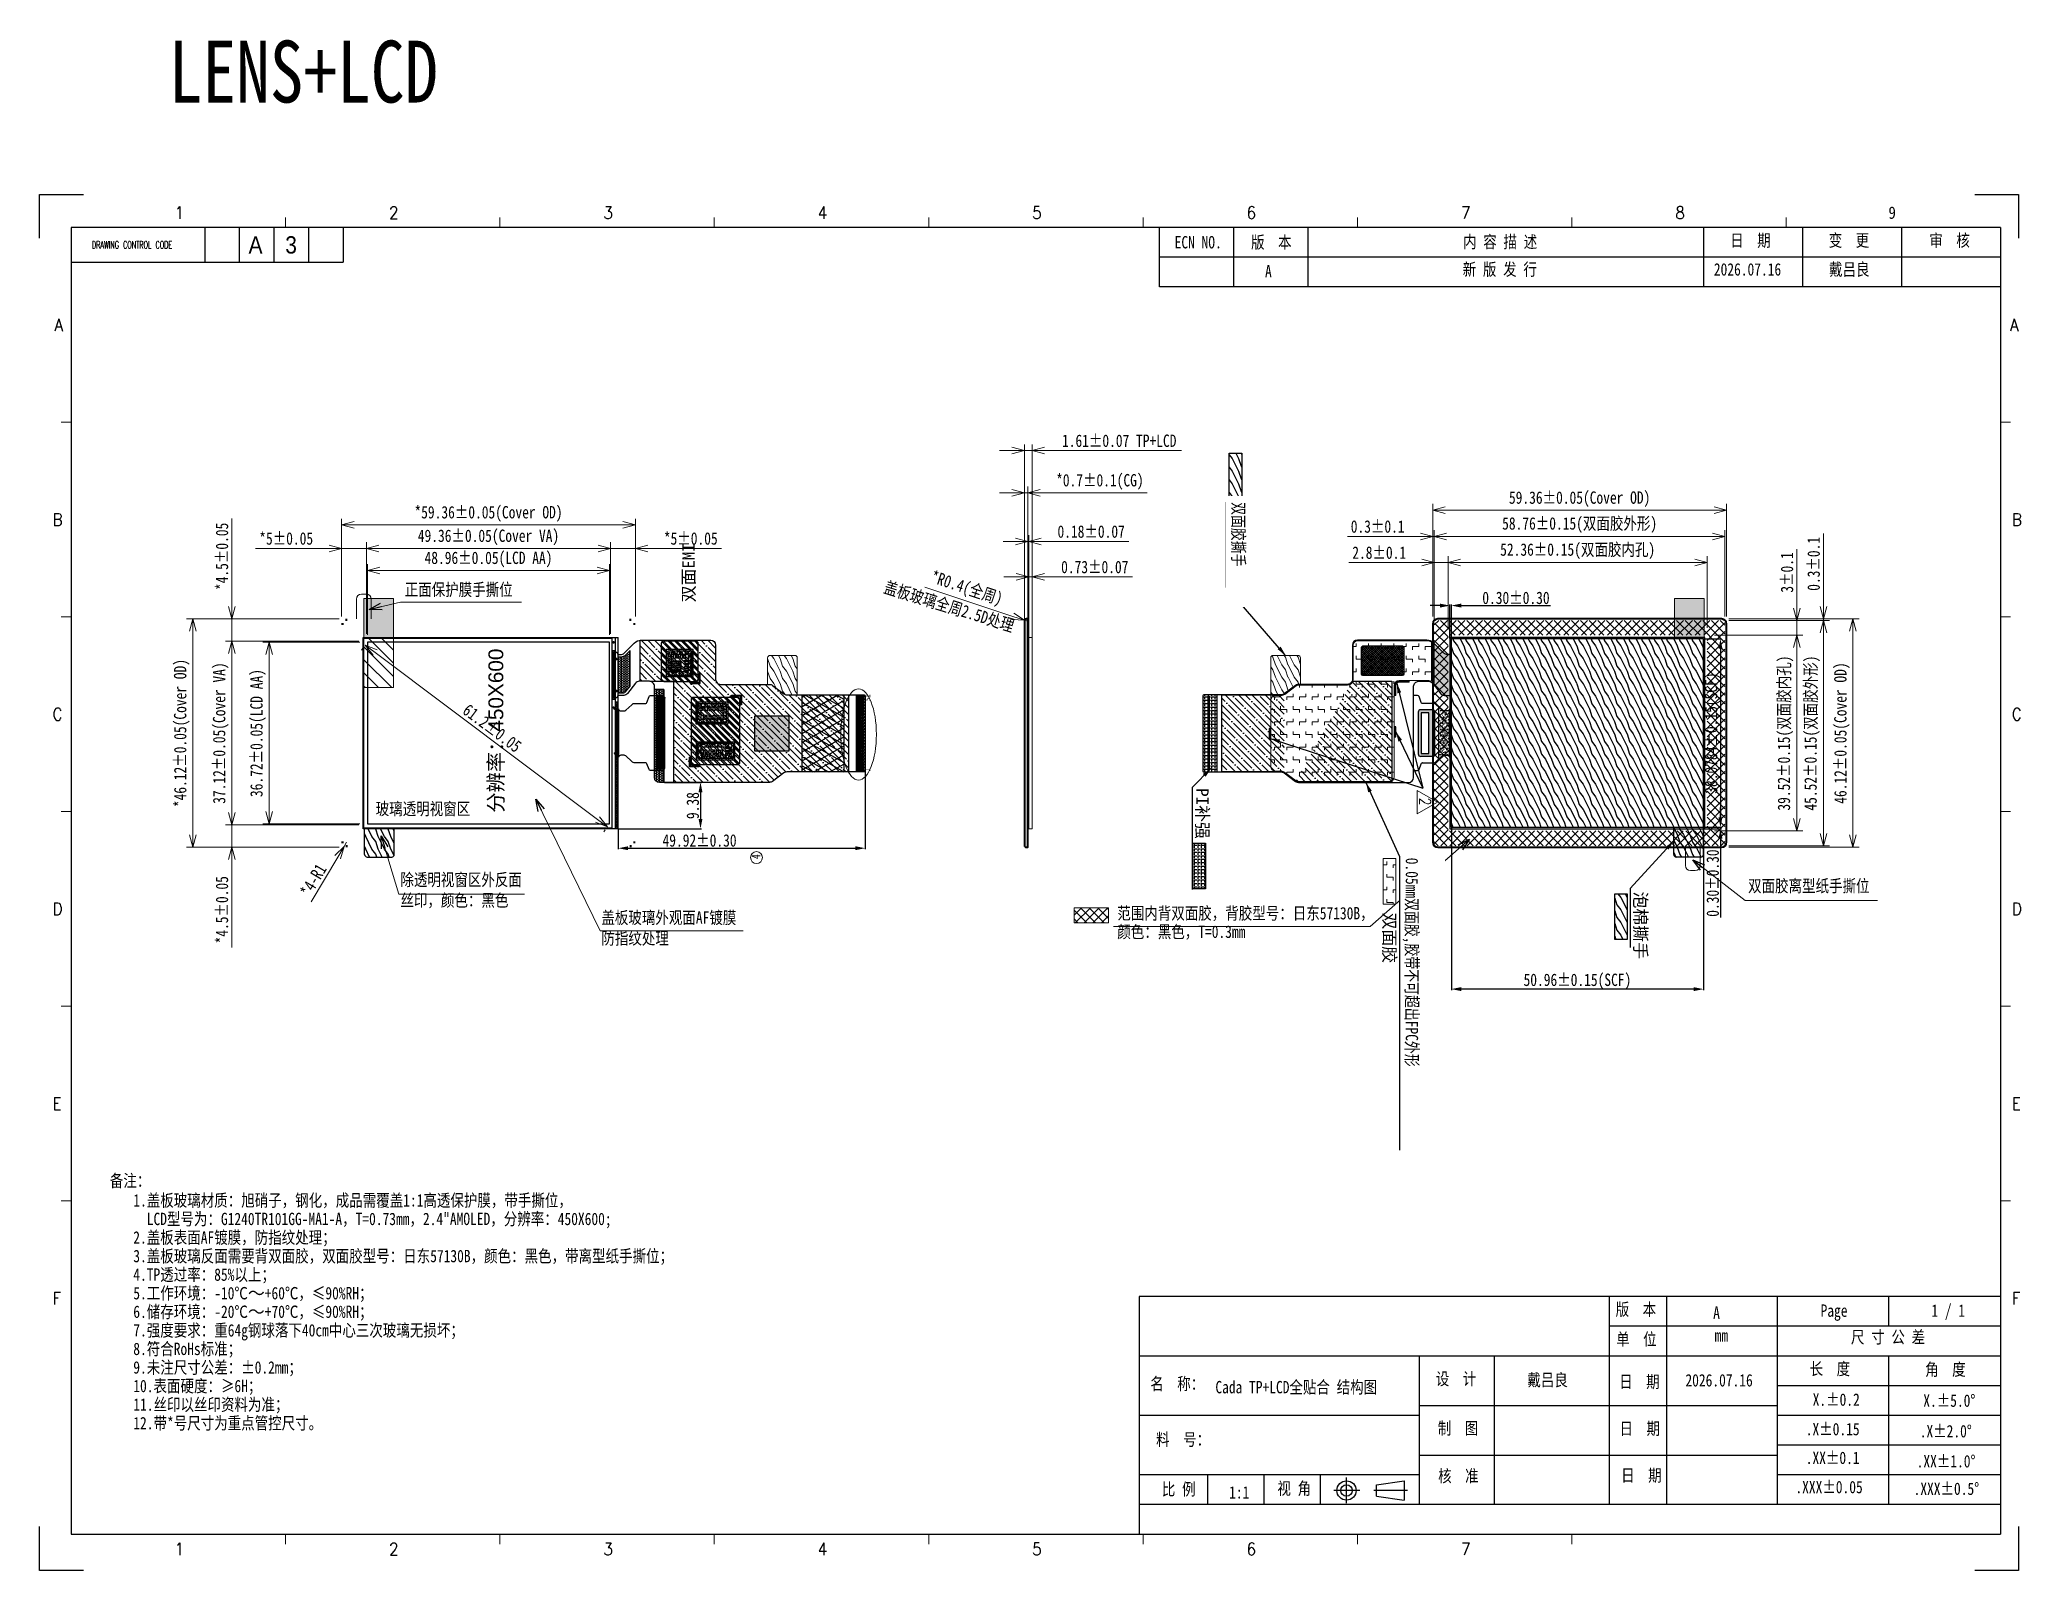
# Model space of a CAD drawing. Extents: x 13661 to 14061, y -1399 to -1089.
import ezdxf

# ---------------------------------------------------------------- set-up
doc = ezdxf.new("R2010")
doc.units = 0
doc.header["$LTSCALE"] = 16.335
doc.header["$MEASUREMENT"] = 0
doc.header["$PDMODE"] = 3
doc.header["$PDSIZE"] = 0.3125
for name, pattern in [('C_SOLID_M', [0]), ('CENTER', [0.6, 0.375, -0.075, 0.075, -0.075]), ('HIDDEN', [0.2, 0.1, -0.1]), ('HIDDEN2', [4.7625, 3.175, -1.5875])]:
    doc.linetypes.add(name, pattern=pattern)
doc.layers.get('0').update_dxf_attribs({"linetype": 'CONTINUOUS'})
doc.layers.get('Defpoints').update_dxf_attribs({"linetype": 'CONTINUOUS'})
doc.layers.add('1', color=7, linetype='CONTINUOUS', true_color=0xffffff)
for name, color, linetype in [('dim', 1, 'CONTINUOUS'), ('ENCAP', 7, 'CONTINUOUS'), ('label', 1, 'CONTINUOUS'), ('PG_ASSEMBLY_TOP', 4, 'CONTINUOUS'), ('PIN_SOLDERMASK_TOP', 3, 'CONTINUOUS'), ('TOPOVERLAY', 2, 'CONTINUOUS'), ('中心线', 1, 'CENTER'), ('图框', 7, 'CONTINUOUS')]:
    doc.layers.add(name, color=color, linetype=linetype)
for name, color, linetype, lineweight in [('DIM（标注）', 3, 'CONTINUOUS', 9), ('FPC', 2, 'CONTINUOUS', 25), ('label @ 1', 1, 'CONTINUOUS', 13), ('Title block', 7, 'CONTINUOUS', 0), ('印刷', 241, 'CONTINUOUS', 13), ('尺寸标注', 4, 'CONTINUOUS', 0), ('文字', 3, 'CONTINUOUS', 13), ('標註尺寸線', 3, 'CONTINUOUS', 13), ('輪廓線', 7, 'CONTINUOUS', 40)]:
    doc.layers.add(name, color=color, linetype=linetype, lineweight=lineweight)
doc.styles.add('4', font='GOTHIC.TTF', dxfattribs={"width": 0.9})
doc.styles.add('AAAAAA', font='arial.ttf')
doc.styles.add('CONVERTER_1', font='txt.shx', dxfattribs={"width": 0.9})
doc.styles.add('CONVERTER_2', font='', dxfattribs={"width": 0.89})
doc.styles.add('CONVERTER_5', font='txt.shx', dxfattribs={"width": 0.63})
doc.styles.add('Roman', font='romans.shx', dxfattribs={"bigfont": 'bigfont.shx'})
doc.styles.get("Standard").update_dxf_attribs({"font": 'txt', "width": 0.8})
doc.styles.add('sz', font='txt.shx')
doc.styles.add('宋', font='', dxfattribs={"height": 1.6})
doc.styles.add('宋体', font='', dxfattribs={"width": 0.8})
doc.styles.get('CONVERTER_2').set_extended_font_data('MS Mincho')
doc.styles.get('宋').set_extended_font_data('SimSun')
doc.styles.get('宋体').set_extended_font_data('SimSun')
doc.dimstyles.new('-MAG', dxfattribs={"dimtxt": 2.5, "dimasz": 2, "dimexe": 0.2, "dimexo": 0.1, "dimgap": 0.3, "dimtad": 1, "dimzin": 0, "dimdsep": 46, "dimtxsty": 'Standard', "dimblk": '_FILLED', "dimcen": 0.09, "dimclrd": 5, "dimclre": 5, "dimclrt": 256, "dimadec": 0, "dimazin": 0, "dimtol": 1, "dimtp": 0.05, "dimtm": 0.05, "dimtfac": 1, "dimtofl": 0, "dimtmove": 0, "dimatfit": 3, "dimldrblk": '_FILLED', "dimfxl": 1, "dimtolj": 1, "dimtzin": 1, "dimarcsym": 0})
doc.dimstyles.new('ISO-25', dxfattribs={"dimtxt": 2.5, "dimasz": 2.5, "dimexe": 1.25, "dimexo": 1.5, "dimtad": 1, "dimdsep": 46, "dimtxsty": '宋体', "dimblk": 'OPEN30', "dimcen": 0.5, "dimclrd": 256, "dimclre": 256, "dimclrt": 256, "dimazin": 0, "dimtol": 1, "dimtp": 0.05, "dimtm": 0.05, "dimtfac": 1, "dimtmove": 0, "dimatfit": 3, "dimldrblk": 'OPEN30', "dimfxl": 1, "dimlwd": -1, "dimlwe": -1, "dimarcsym": 0})
pattern_1 = [(45, (1605.5757, 0), (-0.88388348, 0.88388348), []), (135, (1605.5757, 0), (-0.88388348, -0.88388348), [])]
pattern_2 = [(135, (9594.40976, -5828.29394), (-0.224506403, -0.224506403), []), (225, (9594.40976, -5828.29394), (0.224506403, -0.224506403), [])]
pattern_3 = [(90, (9569.4815, -5720.03595), (-0.54992613, 3e-17), [0.3175, -0.3175]), (150, (9569.4815, -5720.03595), (-0.274963066, -0.47625), [0.3175, -0.3175]), (210, (9569.20655, -5719.8772), (0.274963066, -0.47625), [0.3175, -0.3175])]
pattern_4 = [(135, (9569.4815, -5720.03595), (-0.67351921, -0.67351921), []), (135, (9569.4815, -5719.5869), (-0.67351921, -0.67351921), [])]
pattern_5 = [(270, (13646.1502, -329.3898), (0.6985, -1e-16), [0.508, -0.1905]), (360, (13646.1502, -329.3898), (2e-16, 0.6985), [0.508, -0.1905])]
pattern_6 = [(306.8699, (13479.1754, -916.173), (-5.0800003, 7.6199998), [1.27, -11.43]), (296.5651, (13479.9374, -914.649), (2.5400033, -2.5399979), [2.839806, -2.839806]), (288.4349, (13481.2074, -914.649), (2.5399959, -5.0800011), [1.606438, -6.425748])]

msp = doc.modelspace()

# ---------------------------------------------------------------- texts
at = {"color": 2}
for s, p in [('27', (13777.37196, -1214.66929)), ('1', (13777.37323, -1220.86702))]:
    msp.add_text(s, height=0.18, rotation=90, dxfattribs=at).set_placement(p)
at = {"insert": (13944.9111, -1232.16842), "char_height": 0.5, "width": 6.5231639, "attachment_point": 3, "rotation": 270}
msp.add_mtext('{\\C6;BENDING AREA}', dxfattribs=at)
at = {"layer": '1', "color": 3, "linetype": 'HIDDEN2'}
for s, height, style, width, p in [('1', 2.5, 'CONVERTER_1', 0.9, (13688.0246, -1125.53686)), ('2', 2.5, 'CONVERTER_1', 0.9, (13731.35793, -1125.53686)), ('3', 2.5, 'CONVERTER_1', 0.9, (13774.69127, -1125.53686)), ('4', 2.5, 'CONVERTER_1', 0.9, (13818.0246, -1125.53686)), ('5', 2.5, 'CONVERTER_1', 0.9, (13861.35793, -1125.53686)), ('6', 2.5, 'CONVERTER_1', 0.9, (13904.69127, -1125.53686)), ('7', 2.5, 'CONVERTER_1', 0.9, (13948.0246, -1125.53686)), ('8', 2.5, 'CONVERTER_1', 0.9, (13991.35793, -1125.53686)), ('9', 2.5, 'CONVERTER_2', 0.89, (14034.42412, -1125.53686)), ('3', 3.5, '4', 0.9, (13710.40018, -1132.53686)), ('A', 3.5, '4', 0.9, (13702.98582, -1132.53686)), ('A', 2.5, 'CONVERTER_1', 0.9, (13663.73293, -1148.20353)), ('A', 2.5, 'CONVERTER_1', 0.9, (14058.98293, -1148.20353)), ('B', 2.5, 'CONVERTER_1', 0.9, (13663.35793, -1187.53686)), ('B', 2.5, 'CONVERTER_1', 0.9, (14059.35793, -1187.53686)), ('C', 2.5, 'CONVERTER_1', 0.9, (13663.35793, -1226.8702)), ('C', 2.5, 'CONVERTER_1', 0.9, (14059.35793, -1226.8702)), ('D', 2.5, 'CONVERTER_1', 0.9, (13663.35793, -1266.20353)), ('D', 2.5, 'CONVERTER_1', 0.9, (14059.35793, -1266.20353)), ('E', 2.5, 'CONVERTER_1', 0.9, (13663.35793, -1305.53686)), ('E', 2.5, 'CONVERTER_1', 0.9, (14059.35793, -1305.53686)), ('F', 2.5, 'CONVERTER_1', 0.9, (13663.35793, -1344.8702)), ('F', 2.5, 'CONVERTER_1', 0.9, (14059.35793, -1344.8702)), ('1', 2.5, 'CONVERTER_1', 0.9, (13688.0246, -1395.53686)), ('2', 2.5, 'CONVERTER_1', 0.9, (13731.35793, -1395.53686)), ('3', 2.5, 'CONVERTER_1', 0.9, (13774.69127, -1395.53686)), ('4', 2.5, 'CONVERTER_1', 0.9, (13818.0246, -1395.53686)), ('5', 2.5, 'CONVERTER_1', 0.9, (13861.35793, -1395.53686)), ('6', 2.5, 'CONVERTER_1', 0.9, (13904.69127, -1395.53686)), ('7', 2.5, 'CONVERTER_1', 0.9, (13948.0246, -1395.53686))]:
    msp.add_text(s, height=height, dxfattribs=dict(at, style=style, width=width)).set_placement(p)
at = {"layer": '1', "color": 2, "linetype": 'HIDDEN2', "style": 'CONVERTER_5', "width": 0.63}
msp.add_text('DRAWING CONTROL CODE', height=1.5, dxfattribs=at).set_placement((13671.31543, -1131.53686))
at = {"layer": 'DIM（标注）', "color": 6, "style": 'AAAAAA'}
msp.add_text('分辨率：450X600', height=3, rotation=90, dxfattribs=at).set_placement((13754.4585, -1245.50591))
at = {"layer": 'FPC', "color": 1, "linetype": 'C_SOLID_M', "lineweight": 0, "char_height": 1, "width": 2.5304713, "attachment_point": 1, "rotation": 90, "style": '宋体'}
for s, insert in [('51', (13827.6163, -1222.9153)), ('1', (13827.6163, -1237.19964))]:
    msp.add_mtext(s, dxfattribs=dict(at, insert=insert))
at = {"layer": 'label @ 1', "linetype": 'Continuous', "lineweight": 0, "style": 'sz'}
for s, p in [('377', (13776.99739, -1224.66799)), ('377', (13776.99739, -1224.66799)), ('1', (13776.99739, -1233.58047)), ('1', (13776.99739, -1233.58047))]:
    msp.add_text(s, height=0.18, rotation=90, dxfattribs=at).set_placement(p)
at = {"layer": 'label @ 1', "linetype": 'Continuous', "lineweight": 0, "char_height": 0.18, "width": 0.0367014, "attachment_point": 1, "rotation": 90, "style": 'sz'}
for s, insert in [('107', (13786.98119, -1222.57032)), ('107', (13786.98123, -1222.57034)), ('107', (13786.98123, -1222.57034)), ('1', (13786.98119, -1236.34898)), ('1', (13786.98123, -1236.349)), ('1', (13786.98123, -1236.349))]:
    msp.add_mtext(s, dxfattribs=dict(at, insert=insert))
at = {"layer": 'Title block', "color": 1, "lineweight": 5, "style": 'Roman', "width": 0.8}
msp.add_text('2', height=2.268, rotation=270, dxfattribs=at).set_placement((13939.66701, -1242.48267))
at = {"layer": 'TOPOVERLAY', "color": 7, "style": '宋'}
msp.add_text('泡棉撕手', height=2.5, rotation=270, dxfattribs=at).set_placement((13983.0732, -1261.42913))
at = {"layer": 'TOPOVERLAY', "char_height": 2.5, "width": 19.4894126, "attachment_point": 1, "style": '宋'}
for s, insert, rotation in [('{\\C7;双面EMI}', (13790.65927, -1203.00146), 90), ('{\\C7;PI补强}', (13897.01605, -1240.57132), 270), ('{\\C7;双面胶}', (13934.8397, -1265.68084), 270)]:
    msp.add_mtext(s, dxfattribs=dict(at, insert=insert, rotation=rotation))
at = {"layer": '图框', "char_height": 2.5, "attachment_point": 1}
for s, insert in [('{\\fSimSun|b0|i0|c134|p2;ECN NO.}', (13890.1549, -1129.00417)), ('{\\fSimSun|b0|i0|c134|p2;版  本}', (13905.60115, -1129.00417)), ('{\\fSimSun|b0|i0|c134|p2;内 容 描 述}', (13948.43314, -1128.9218)), ('{\\fSimSun|b0|i0|c134|p2;日  期}', (14002.45558, -1128.63381)), ('{\\fSimSun|b0|i0|c134|p2;变  更}', (14022.35762, -1128.63381)), ('{\\fSimSun|b0|i0|c134|p2;审  核}', (14042.69708, -1128.63381)), ('{\\fSimSun|b0|i0|c134|p2;A}', (13908.42049, -1134.8512)), ('{\\fSimSun|b0|i0|c134|p2;新 版 发 行}', (13948.37472, -1134.4894)), ('{\\fSimSun|b0|i0|c134|p2;2026.07.16}', (13999.13962, -1134.4894)), ('{\\fSimSun|b0|i0|c134|p2;戴吕良}', (14022.42208, -1134.4894)), ('{\\fSimSun|b0|i0|c134|p2;版  本}', (13979.29439, -1344.6022)), ('{\\fSimSun|b0|i0|c134|p2;Page}', (14020.71189, -1344.86633)), ('{\\fSimSun|b0|i0|c134|p2;1 / 1}', (14043.10137, -1344.86775)), ('{\\fSimSun|b0|i0|c134|p2;A}', (13998.99635, -1345.28211)), ('{\\fSimSun|b0|i0|c134|p2;单  位}', (13979.3979, -1350.64022)), ('{\\fSimSun|b0|i0|c134|p2;mm}', (13999.29697, -1349.86087)), ('{\\fSimSun|b0|i0|c134|p2;尺 寸 公 差}', (14026.84375, -1350.20392)), ('{\\fSimSun|b0|i0|c134|p2;长  度}', (14018.50125, -1356.62294)), ('{\\fSimSun|b0|i0|c134|p2;角  度}', (14041.85121, -1356.74505)), ('{\\fSimSun|b0|i0|c134|p2;名  称：}', (13885.22159, -1359.62674)), ('{\\fSimSun|b0|i0|c134|p2;Cada TP+LCD全贴合 结构图}', (13898.39176, -1360.3217)), ('{\\fSimSun|b0|i0|c134|p2;设  计}', (13942.93845, -1358.6438)), ('{\\fSimSun|b0|i0|c134|p2;日  期}', (13979.99215, -1359.21601)), ('{\\fSimSun|b0|i0|c134|p2;2026.07.16}', (13993.39434, -1358.93609)), ('{\\fSimSun|b0|i0|c134|p2;X.%%P0.2}', (14019.11109, -1362.84171)), ('{\\fSimSun|b0|i0|c134|p2;X.%%P5.0°}', (14041.46693, -1363.04752)), ('{\\fSimSun|b0|i0|c134|p2;制  图}', (13943.33877, -1368.63697)), ('{\\fSimSun|b0|i0|c134|p2;日  期}', (13980.08339, -1368.68841)), ('{\\fSimSun|b0|i0|c134|p2;.X%%P0.15}', (14017.71044, -1368.80368)), ('{\\fSimSun|b0|i0|c134|p2;.X%%P2.0°}', (14040.74578, -1369.22182)), ('{\\fSimSun|b0|i0|c134|p2;料  号：}', (13886.40968, -1370.89845)), ('{\\fSimSun|b0|i0|c134|p2;.XX%%P0.1}', (14017.71044, -1374.59992)), ('{\\fSimSun|b0|i0|c134|p2;.XX%%P1.0°}', (14040.12764, -1375.29322)), ('{\\fSimSun|b0|i0|c134|p2;比 例}', (13887.56379, -1380.93929)), ('{\\fSimSun|b0|i0|c134|p2;视 角}', (13910.91777, -1380.78644)), ('{\\fSimSun|b0|i0|c134|p2;核  准}', (13943.4116, -1378.27073)), ('{\\fSimSun|b0|i0|c134|p2;日  期}', (13980.39247, -1378.14169)), ('{\\fSimSun|b0|i0|c134|p2;.XXX%%P0.05}', (14015.62141, -1380.51208)), ('{\\fSimSun|b0|i0|c134|p2;.XXX%%P0.5°}', (14039.50951, -1380.85009)), ('{\\fSimSun|b0|i0|c134|p2;1:1}', (13901.16536, -1381.58592))]:
    msp.add_mtext(s, dxfattribs=dict(at, insert=insert))
at = {"layer": '图框', "char_height": 2.5, "attachment_point": 1, "line_spacing_factor": 0.9}
for s, insert in [('{\\fSimSun|b0|i0|c134|p6;备注：}', (13674.939, -1318.61076)), ('{\\fSimSun|b0|i0|c134|p2;1.盖板玻璃材质：旭硝子，钢化，成品需覆盖1:1高透保护膜，带手撕位，\\P  LCD型号为：\\fSimSun|b0|i0|c134|p6;G1240TR101GG-MA1-A\\fSimSun|b0|i0|c134|p2;，T=0.73mm，2.4"AMOLED，分辨率：450X600;\\P2.盖板表面AF镀膜，防指纹处理；\\P3.盖板玻璃反面需要背双面胶，双面胶型号：日东\\fSimSun|b0|i0|c134|p6;57130B\\fSimSun|b0|i0|c134|p2;，颜色：黑色，带离型纸手撕位；\\P4.TP透过率：85%以上；\\P5.工作环境：-10℃\\W1;～\\W0.8;+60℃，≤90%RH；\\P6.储存环境：-20℃\\W1;～\\W0.8;+70℃，≤90%RH；\\P7.强度要求：重64g钢球落下40cm中心三次玻璃无损坏；\\P8.符合RoHs标准；\\P9.未注尺寸公差：±0.2mm；\\P10.表面硬度：≥6H；\\P11.丝印以丝印资料为准；\\P12.带*号尺寸为重点管控尺寸。}', (13679.67718, -1322.58207)), ('{\\fSimSun|b0|i0|c134|p6;戴吕良}', (13961.44215, -1358.86813))]:
    msp.add_mtext(s, dxfattribs=dict(at, insert=insert))
at = {"layer": '尺寸标注', "color": 2, "lineweight": 0, "insert": (13804.65553, -1254.88146), "char_height": 1.77915, "width": 0.8878983, "attachment_point": 1, "rotation": 90}
msp.add_mtext('4', dxfattribs=at)
at = {"layer": '文字', "char_height": 2.5, "attachment_point": 1}
for s, insert in [('{\\fSimSun|b0|i0|c134|p2;正面保护膜手撕位}', (13734.53227, -1199.18518)), ('{\\fSimSun|b0|i0|c134|p2;除透明视窗区外反面\\P丝印，颜色：黑色}', (13733.66821, -1257.79311)), ('{\\fSimSun|b0|i0|c134|p2;盖板玻璃外观面AF镀膜\\P防指纹处理}', (13774.28633, -1265.45826))]:
    msp.add_mtext(s, dxfattribs=dict(at, insert=insert))
at = {"layer": '文字', "insert": (13831.91825, -1198.60546), "char_height": 2.5, "attachment_point": 1, "rotation": 342.8348899}
msp.add_mtext('{\\fSimSun|b0|i0|c134|p2;盖板玻璃全周2.5D处理}', dxfattribs=at)
at = {"layer": '文字', "char_height": 2.5, "attachment_point": 1, "line_spacing_factor": 0.9}
for s, insert in [('{\\fSimSun|b0|i0|c134|p6;玻璃透明视窗区}', (13728.6698, -1243.47337)), ('{\\fSimSun|b0|i0|c134|p6;双面胶离型纸手撕位}', (14006.05035, -1259.0518)), ('{\\fSimSun|b0|i0|c134|p6;范围内背双面胶，背胶型号：日东57130B，\\P颜色：黑色，T=0.3mm}', (13878.5629, -1264.56898))]:
    msp.add_mtext(s, dxfattribs=dict(at, insert=insert))
at = {"layer": '標註尺寸線', "ltscale": 0.05, "insert": (13686.85733, -1089.52741), "char_height": 12.5, "width": 114.1669274, "attachment_point": 1}
msp.add_mtext('{\\fSimSun|b0|i0|c134|p2;LENS+LCD}', dxfattribs=at)

# ---------------------------------------------------------------- blocks, each defined once
blk = doc.blocks.new('_Open30')
at = {"layer": '標註尺寸線', "color": 0, "lineweight": -2}
for p, q in [((-1, 0.27), (0, 0)), ((0, 0), (-1, -0.27)), ((0, 0), (-1, 0))]:
    blk.add_line(p, q, dxfattribs=at)
blk = doc.blocks.new('*D188')
at = {"layer": 'Defpoints', "color": 0, "ltscale": 0.05}
for p in [(13781.15, -1187.36), (13721.79, -1207.37), (13781.15, -1207.37)]:
    blk.add_point(p, dxfattribs=at)
at = {"layer": '標註尺寸線', "ltscale": 0.05}
for p, q in [((13721.79, -1205.87), (13721.79, -1186.11)), ((13724.29, -1187.36), (13778.65, -1187.36)), ((13781.15, -1205.87), (13781.15, -1186.11))]:
    blk.add_line(p, q, dxfattribs=at)
at = {"layer": '標註尺寸線', "ltscale": 0.05, "xscale": 2.5, "yscale": 2.5, "zscale": 2.5, "rotation": 180}
blk.add_blockref('_Open30', (13721.79, -1187.36), dxfattribs=at)
at = {"layer": '標註尺寸線', "ltscale": 0.05, "xscale": 2.5, "yscale": 2.5, "zscale": 2.5}
blk.add_blockref('_Open30', (13781.15, -1187.36), dxfattribs=at)
at = {"layer": '標註尺寸線', "ltscale": 0.05, "insert": (13751.47, -1185.14), "char_height": 2.5, "attachment_point": 5, "style": '宋体'}
blk.add_mtext('*59.36±0.05(Cover OD)', dxfattribs=at)
blk = doc.blocks.new('*D189')
at = {"layer": 'Defpoints', "color": 0, "ltscale": 0.05}
for p in [(13722.79, -1206.37), (13691.7, -1252.49), (13722.79, -1252.49)]:
    blk.add_point(p, dxfattribs=at)
at = {"layer": '標註尺寸線', "ltscale": 0.05}
for p, q in [((13721.29, -1206.37), (13690.45, -1206.37)), ((13691.7, -1208.87), (13691.7, -1249.99)), ((13721.29, -1252.49), (13690.45, -1252.49))]:
    blk.add_line(p, q, dxfattribs=at)
at = {"layer": '標註尺寸線', "ltscale": 0.05, "xscale": 2.5, "yscale": 2.5, "zscale": 2.5}
for p, rotation in [((13691.7, -1206.37), 90), ((13691.7, -1252.49), 270)]:
    blk.add_blockref('_Open30', p, dxfattribs=dict(at, rotation=rotation))
at = {"layer": '標註尺寸線', "ltscale": 0.05, "insert": (13689.48, -1229.43), "char_height": 2.5, "attachment_point": 5, "rotation": 90, "style": '宋体'}
blk.add_mtext('*46.12±0.05(Cover OD)', dxfattribs=at)
blk = doc.blocks.new('*D190')
at = {"layer": 'Defpoints', "color": 0, "ltscale": 0.05}
for p in [(13776.15, -1192.11), (13726.79, -1210.87), (13776.15, -1210.87)]:
    blk.add_point(p, dxfattribs=at)
at = {"layer": '標註尺寸線', "ltscale": 0.05}
for p, q in [((13726.79, -1209.37), (13726.79, -1190.86)), ((13729.29, -1192.11), (13773.65, -1192.11)), ((13776.15, -1209.37), (13776.15, -1190.86))]:
    blk.add_line(p, q, dxfattribs=at)
at = {"layer": '標註尺寸線', "ltscale": 0.05, "xscale": 2.5, "yscale": 2.5, "zscale": 2.5, "rotation": 180}
blk.add_blockref('_Open30', (13726.79, -1192.11), dxfattribs=at)
at = {"layer": '標註尺寸線', "ltscale": 0.05, "xscale": 2.5, "yscale": 2.5, "zscale": 2.5}
blk.add_blockref('_Open30', (13776.15, -1192.11), dxfattribs=at)
at = {"layer": '標註尺寸線', "ltscale": 0.05, "insert": (13751.47, -1189.89), "char_height": 2.5, "attachment_point": 5, "style": '宋体'}
blk.add_mtext('49.36±0.05(Cover VA)', dxfattribs=at)
blk = doc.blocks.new('*D191')
at = {"layer": 'Defpoints', "color": 0, "ltscale": 0.05}
for p in [(13726.79, -1210.87), (13699.58, -1247.99), (13726.79, -1247.99)]:
    blk.add_point(p, dxfattribs=at)
at = {"layer": '標註尺寸線', "ltscale": 0.05}
for p, q in [((13725.29, -1210.87), (13698.33, -1210.87)), ((13699.58, -1213.37), (13699.58, -1245.49)), ((13725.29, -1247.99), (13698.33, -1247.99))]:
    blk.add_line(p, q, dxfattribs=at)
at = {"layer": '標註尺寸線', "ltscale": 0.05, "xscale": 2.5, "yscale": 2.5, "zscale": 2.5}
for p, rotation in [((13699.58, -1210.87), 90), ((13699.58, -1247.99), 270)]:
    blk.add_blockref('_Open30', p, dxfattribs=dict(at, rotation=rotation))
at = {"layer": '標註尺寸線', "ltscale": 0.05, "insert": (13697.36, -1229.43), "char_height": 2.5, "attachment_point": 5, "rotation": 90, "style": '宋体'}
blk.add_mtext('37.12±0.05(Cover VA)', dxfattribs=at)
blk = doc.blocks.new('*D192')
at = {"layer": 'Defpoints', "color": 0, "ltscale": 0.05}
for p in [(13726.99, -1196.56), (13726.99, -1211.07), (13775.95, -1211.07)]:
    blk.add_point(p, dxfattribs=at)
at = {"layer": '標註尺寸線', "ltscale": 0.05}
for p, q in [((13726.99, -1209.57), (13726.99, -1195.31)), ((13773.45, -1196.56), (13729.49, -1196.56)), ((13775.95, -1209.57), (13775.95, -1195.31))]:
    blk.add_line(p, q, dxfattribs=at)
at = {"layer": '標註尺寸線', "ltscale": 0.05, "xscale": 2.5, "yscale": 2.5, "zscale": 2.5, "rotation": 180}
blk.add_blockref('_Open30', (13726.99, -1196.56), dxfattribs=at)
at = {"layer": '標註尺寸線', "ltscale": 0.05, "xscale": 2.5, "yscale": 2.5, "zscale": 2.5}
blk.add_blockref('_Open30', (13775.95, -1196.56), dxfattribs=at)
at = {"layer": '標註尺寸線', "ltscale": 0.05, "insert": (13751.47, -1194.35), "char_height": 2.5, "attachment_point": 5, "style": '宋体'}
blk.add_mtext('48.96±0.05(LCD AA)', dxfattribs=at)
blk = doc.blocks.new('*D193')
at = {"layer": 'Defpoints', "color": 0, "ltscale": 0.05}
for p in [(13726.99, -1211.07), (13707.12, -1247.79), (13726.99, -1247.79)]:
    blk.add_point(p, dxfattribs=at)
at = {"layer": '標註尺寸線', "ltscale": 0.05}
for p, q in [((13725.49, -1211.07), (13705.87, -1211.07)), ((13707.12, -1213.57), (13707.12, -1245.29)), ((13725.49, -1247.79), (13705.87, -1247.79))]:
    blk.add_line(p, q, dxfattribs=at)
at = {"layer": '標註尺寸線', "ltscale": 0.05, "xscale": 2.5, "yscale": 2.5, "zscale": 2.5}
for p, rotation in [((13707.12, -1211.07), 90), ((13707.12, -1247.79), 270)]:
    blk.add_blockref('_Open30', p, dxfattribs=dict(at, rotation=rotation))
at = {"layer": '標註尺寸線', "ltscale": 0.05, "insert": (13704.9, -1229.43), "char_height": 2.5, "attachment_point": 5, "rotation": 90, "style": '宋体'}
blk.add_mtext('36.72±0.05(LCD AA)', dxfattribs=at)
blk = doc.blocks.new('*D194')
at = {"layer": 'Defpoints', "color": 0, "ltscale": 0.05}
for p in [(13721.79, -1192.11), (13721.79, -1207.37), (13726.79, -1210.87)]:
    blk.add_point(p, dxfattribs=at)
at = {"layer": '標註尺寸線', "ltscale": 0.05}
for p, q in [((13719.29, -1192.11), (13704.37, -1192.11)), ((13721.79, -1205.87), (13721.79, -1190.86)), ((13726.79, -1192.11), (13721.79, -1192.11)), ((13726.79, -1209.37), (13726.79, -1190.86)), ((13729.29, -1192.11), (13731.79, -1192.11))]:
    blk.add_line(p, q, dxfattribs=at)
at = {"layer": '標註尺寸線', "ltscale": 0.05, "xscale": 2.5, "yscale": 2.5, "zscale": 2.5}
blk.add_blockref('_Open30', (13721.79, -1192.11), dxfattribs=at)
at = {"layer": '標註尺寸線', "ltscale": 0.05, "xscale": 2.5, "yscale": 2.5, "zscale": 2.5, "rotation": 180}
blk.add_blockref('_Open30', (13726.79, -1192.11), dxfattribs=at)
at = {"layer": '標註尺寸線', "ltscale": 0.05, "insert": (13710.58, -1190.13), "char_height": 2.5, "attachment_point": 5, "style": '宋体'}
blk.add_mtext('*5±0.05', dxfattribs=at)
blk = doc.blocks.new('*D195')
at = {"layer": 'Defpoints', "color": 0, "ltscale": 0.05}
for p in [(13699.58, -1206.37), (13722.79, -1206.37), (13726.79, -1210.87)]:
    blk.add_point(p, dxfattribs=at)
at = {"layer": '標註尺寸線', "ltscale": 0.05}
for p, q in [((13699.58, -1203.87), (13699.58, -1186.1)), ((13721.29, -1206.37), (13698.33, -1206.37)), ((13699.58, -1210.87), (13699.58, -1206.37)), ((13725.29, -1210.87), (13698.33, -1210.87)), ((13699.58, -1213.37), (13699.58, -1215.87))]:
    blk.add_line(p, q, dxfattribs=at)
at = {"layer": '標註尺寸線', "ltscale": 0.05, "xscale": 2.5, "yscale": 2.5, "zscale": 2.5}
for p, rotation in [((13699.58, -1206.37), 270), ((13699.58, -1210.87), 90)]:
    blk.add_blockref('_Open30', p, dxfattribs=dict(at, rotation=rotation))
at = {"layer": '標註尺寸線', "ltscale": 0.05, "insert": (13697.61, -1193.73), "char_height": 2.5, "attachment_point": 5, "rotation": 90, "style": '宋体'}
blk.add_mtext('*4.5±0.05', dxfattribs=at)
blk = doc.blocks.new('*D196')
at = {"layer": 'Defpoints', "color": 0, "ltscale": 0.05}
for p in [(13781.15, -1192.11), (13781.15, -1207.37), (13776.15, -1210.87)]:
    blk.add_point(p, dxfattribs=at)
at = {"layer": '標註尺寸線', "ltscale": 0.05}
for p, q in [((13773.65, -1192.11), (13771.15, -1192.11)), ((13776.15, -1209.37), (13776.15, -1190.86)), ((13776.15, -1192.11), (13781.15, -1192.11)), ((13781.15, -1205.87), (13781.15, -1190.86)), ((13783.65, -1192.11), (13798.56, -1192.11))]:
    blk.add_line(p, q, dxfattribs=at)
at = {"layer": '標註尺寸線', "ltscale": 0.05, "xscale": 2.5, "yscale": 2.5, "zscale": 2.5}
blk.add_blockref('_Open30', (13776.15, -1192.11), dxfattribs=at)
at = {"layer": '標註尺寸線', "ltscale": 0.05, "xscale": 2.5, "yscale": 2.5, "zscale": 2.5, "rotation": 180}
blk.add_blockref('_Open30', (13781.15, -1192.11), dxfattribs=at)
at = {"layer": '標註尺寸線', "ltscale": 0.05, "insert": (13792.35, -1190.13), "char_height": 2.5, "attachment_point": 5, "style": '宋体'}
blk.add_mtext('*5±0.05', dxfattribs=at)
blk = doc.blocks.new('*D197')
at = {"layer": 'Defpoints', "color": 0, "ltscale": 0.05}
for p in [(13726.79, -1247.99), (13699.58, -1252.49), (13722.79, -1252.49)]:
    blk.add_point(p, dxfattribs=at)
at = {"layer": '標註尺寸線', "ltscale": 0.05}
for p, q in [((13699.58, -1245.49), (13699.58, -1242.99)), ((13725.29, -1247.99), (13698.33, -1247.99)), ((13699.58, -1247.99), (13699.58, -1252.49)), ((13721.29, -1252.49), (13698.33, -1252.49)), ((13699.58, -1254.99), (13699.58, -1272.76))]:
    blk.add_line(p, q, dxfattribs=at)
at = {"layer": '標註尺寸線', "ltscale": 0.05, "xscale": 2.5, "yscale": 2.5, "zscale": 2.5}
for p, rotation in [((13699.58, -1247.99), 270), ((13699.58, -1252.49), 90)]:
    blk.add_blockref('_Open30', p, dxfattribs=dict(at, rotation=rotation))
at = {"layer": '標註尺寸線', "ltscale": 0.05, "insert": (13697.61, -1265.13), "char_height": 2.5, "attachment_point": 5, "rotation": 90, "style": '宋体'}
blk.add_mtext('*4.5±0.05', dxfattribs=at)
blk = doc.blocks.new('*D198')
at = {"layer": 'Defpoints', "color": 0, "ltscale": 0.05}
for p in [(13722.28, -1252.35), (13722.79, -1251.49)]:
    blk.add_point(p, dxfattribs=at)
at = {"layer": '標註尺寸線', "ltscale": 0.05}
for p, q in [((13722.79, -1251.49), (13722.28, -1252.35)), ((13715.63, -1263.53), (13721, -1254.5))]:
    blk.add_line(p, q, dxfattribs=at)
at = {"layer": '標註尺寸線', "ltscale": 0.05, "xscale": 2.5, "yscale": 2.5, "zscale": 2.5, "rotation": 59.26000708245331}
blk.add_blockref('_Open30', (13722.28, -1252.35), dxfattribs=at)
at = {"layer": '標註尺寸線', "ltscale": 0.05, "insert": (13716.06, -1259.13), "char_height": 2.5, "attachment_point": 5, "rotation": 59.26, "style": '宋体'}
blk.add_mtext('*4-R1', dxfattribs=at)
blk = doc.blocks.new('*D199')
at = {"layer": 'Defpoints', "color": 0, "ltscale": 0.05}
for p in [(13860.48, -1180.89), (13859.78, -1206.77), (13860.48, -1206.37)]:
    blk.add_point(p, dxfattribs=at)
at = {"layer": '標註尺寸線', "ltscale": 0.05}
for p, q in [((13857.28, -1180.89), (13854.78, -1180.89)), ((13859.78, -1205.27), (13859.78, -1179.64)), ((13859.78, -1180.89), (13860.48, -1180.89)), ((13860.48, -1204.87), (13860.48, -1179.64)), ((13862.98, -1180.89), (13884.6, -1180.89))]:
    blk.add_line(p, q, dxfattribs=at)
at = {"layer": '標註尺寸線', "ltscale": 0.05, "xscale": 2.5, "yscale": 2.5, "zscale": 2.5}
blk.add_blockref('_Open30', (13859.78, -1180.89), dxfattribs=at)
at = {"layer": '標註尺寸線', "ltscale": 0.05, "xscale": 2.5, "yscale": 2.5, "zscale": 2.5, "rotation": 180}
blk.add_blockref('_Open30', (13860.48, -1180.89), dxfattribs=at)
at = {"layer": '標註尺寸線', "ltscale": 0.05, "insert": (13875.04, -1178.67), "char_height": 2.5, "attachment_point": 5, "style": '宋体'}
blk.add_mtext('*0.7±0.1(CG)', dxfattribs=at)
blk = doc.blocks.new('*D200')
at = {"layer": 'Defpoints', "color": 0, "ltscale": 0.05}
for p in [(14001.69, -1184.39), (13942.33, -1207.37), (14001.69, -1207.37)]:
    blk.add_point(p, dxfattribs=at)
at = {"layer": '標註尺寸線', "ltscale": 0.05}
for p, q in [((13942.33, -1205.87), (13942.33, -1183.14)), ((13944.83, -1184.39), (13999.19, -1184.39)), ((14001.69, -1205.87), (14001.69, -1183.14))]:
    blk.add_line(p, q, dxfattribs=at)
at = {"layer": '標註尺寸線', "ltscale": 0.05, "xscale": 2.5, "yscale": 2.5, "zscale": 2.5, "rotation": 180}
blk.add_blockref('_Open30', (13942.33, -1184.39), dxfattribs=at)
at = {"layer": '標註尺寸線', "ltscale": 0.05, "xscale": 2.5, "yscale": 2.5, "zscale": 2.5}
blk.add_blockref('_Open30', (14001.69, -1184.39), dxfattribs=at)
at = {"layer": '標註尺寸線', "ltscale": 0.05, "insert": (13972.01, -1182.18), "char_height": 2.5, "attachment_point": 5, "style": '宋体'}
blk.add_mtext('59.36±0.05(Cover OD)', dxfattribs=at)
blk = doc.blocks.new('*D201')
at = {"layer": 'Defpoints', "color": 0, "ltscale": 0.05}
for p in [(13942.63, -1189.68), (13942.63, -1207.37), (14001.39, -1207.37)]:
    blk.add_point(p, dxfattribs=at)
at = {"layer": '標註尺寸線', "ltscale": 0.05}
for p, q in [((13942.63, -1205.87), (13942.63, -1188.43)), ((14001.39, -1205.87), (14001.39, -1188.43)), ((13998.89, -1189.68), (13945.13, -1189.68))]:
    blk.add_line(p, q, dxfattribs=at)
at = {"layer": '標註尺寸線', "ltscale": 0.05, "xscale": 2.5, "yscale": 2.5, "zscale": 2.5, "rotation": 180}
blk.add_blockref('_Open30', (13942.63, -1189.68), dxfattribs=at)
at = {"layer": '標註尺寸線', "ltscale": 0.05, "xscale": 2.5, "yscale": 2.5, "zscale": 2.5}
blk.add_blockref('_Open30', (14001.39, -1189.68), dxfattribs=at)
at = {"layer": '標註尺寸線', "ltscale": 0.05, "insert": (13972.01, -1187.4), "char_height": 2.5, "attachment_point": 5, "style": '宋体'}
blk.add_mtext('58.76±0.15(双面胶外形)', dxfattribs=at)
blk = doc.blocks.new('*D202')
at = {"layer": 'Defpoints', "color": 0, "ltscale": 0.05}
for p in [(13997.79, -1194.96), (13945.43, -1209.67), (13997.79, -1209.67)]:
    blk.add_point(p, dxfattribs=at)
at = {"layer": '標註尺寸線', "ltscale": 0.05}
for p, q in [((13945.43, -1208.17), (13945.43, -1193.71)), ((13947.93, -1194.96), (13995.29, -1194.96)), ((13997.79, -1208.17), (13997.79, -1193.71))]:
    blk.add_line(p, q, dxfattribs=at)
at = {"layer": '標註尺寸線', "ltscale": 0.05, "xscale": 2.5, "yscale": 2.5, "zscale": 2.5, "rotation": 180}
blk.add_blockref('_Open30', (13945.43, -1194.96), dxfattribs=at)
at = {"layer": '標註尺寸線', "ltscale": 0.05, "xscale": 2.5, "yscale": 2.5, "zscale": 2.5}
blk.add_blockref('_Open30', (13997.79, -1194.96), dxfattribs=at)
at = {"layer": '標註尺寸線', "ltscale": 0.05, "insert": (13971.61, -1192.68), "char_height": 2.5, "attachment_point": 5, "style": '宋体'}
blk.add_mtext('52.36±0.15(双面胶内孔)', dxfattribs=at)
blk = doc.blocks.new('*D203')
at = {"layer": 'Defpoints', "color": 0, "ltscale": 0.05}
for p in [(13997.79, -1209.67), (13997.79, -1249.19), (14015.9, -1249.19)]:
    blk.add_point(p, dxfattribs=at)
at = {"layer": '標註尺寸線', "ltscale": 0.05}
for p, q in [((13999.29, -1209.67), (14017.15, -1209.67)), ((14015.9, -1212.17), (14015.9, -1246.69)), ((13999.29, -1249.19), (14017.15, -1249.19))]:
    blk.add_line(p, q, dxfattribs=at)
at = {"layer": '標註尺寸線', "ltscale": 0.05, "xscale": 2.5, "yscale": 2.5, "zscale": 2.5}
for p, rotation in [((14015.9, -1209.67), 90), ((14015.9, -1249.19), 270)]:
    blk.add_blockref('_Open30', p, dxfattribs=dict(at, rotation=rotation))
at = {"layer": '標註尺寸線', "ltscale": 0.05, "insert": (14013.62, -1229.43), "char_height": 2.5, "attachment_point": 5, "rotation": 90, "style": '宋体'}
blk.add_mtext('39.52±0.15(双面胶内孔)', dxfattribs=at)
blk = doc.blocks.new('*D204')
at = {"layer": 'Defpoints', "color": 0, "ltscale": 0.05}
for p in [(14000.69, -1206.67), (14000.69, -1252.19), (14021.29, -1252.19)]:
    blk.add_point(p, dxfattribs=at)
at = {"layer": '標註尺寸線', "ltscale": 0.05}
for p, q in [((14002.19, -1206.67), (14022.54, -1206.67)), ((14021.29, -1209.17), (14021.29, -1249.69)), ((14002.19, -1252.19), (14022.54, -1252.19))]:
    blk.add_line(p, q, dxfattribs=at)
at = {"layer": '標註尺寸線', "ltscale": 0.05, "xscale": 2.5, "yscale": 2.5, "zscale": 2.5}
for p, rotation in [((14021.29, -1206.67), 90), ((14021.29, -1252.19), 270)]:
    blk.add_blockref('_Open30', p, dxfattribs=dict(at, rotation=rotation))
at = {"layer": '標註尺寸線', "ltscale": 0.05, "insert": (14019.01, -1229.43), "char_height": 2.5, "attachment_point": 5, "rotation": 90, "style": '宋体'}
blk.add_mtext('45.52±0.15(双面胶外形)', dxfattribs=at)
blk = doc.blocks.new('*D205')
at = {"layer": 'Defpoints', "color": 0, "ltscale": 0.05}
for p in [(14000.69, -1206.37), (14027.26, -1206.37), (14000.69, -1252.49)]:
    blk.add_point(p, dxfattribs=at)
at = {"layer": '標註尺寸線', "ltscale": 0.05}
for p, q in [((14002.19, -1206.37), (14028.51, -1206.37)), ((14027.26, -1249.99), (14027.26, -1208.87)), ((14002.19, -1252.49), (14028.51, -1252.49))]:
    blk.add_line(p, q, dxfattribs=at)
at = {"layer": '標註尺寸線', "ltscale": 0.05, "xscale": 2.5, "yscale": 2.5, "zscale": 2.5}
for p, rotation in [((14027.26, -1206.37), 90), ((14027.26, -1252.49), 270)]:
    blk.add_blockref('_Open30', p, dxfattribs=dict(at, rotation=rotation))
at = {"layer": '標註尺寸線', "ltscale": 0.05, "insert": (14025.04, -1229.43), "char_height": 2.5, "attachment_point": 5, "rotation": 90, "style": '宋体'}
blk.add_mtext('46.12±0.05(Cover OD)', dxfattribs=at)
blk = doc.blocks.new('*D206')
at = {"layer": 'Defpoints', "color": 0, "ltscale": 0.05}
for p in [(13942.63, -1194.96), (13942.63, -1208.14), (13945.43, -1209.67)]:
    blk.add_point(p, dxfattribs=at)
at = {"layer": '標註尺寸線', "ltscale": 0.05}
for p, q in [((13940.13, -1194.96), (13925.37, -1194.96)), ((13942.63, -1206.64), (13942.63, -1193.71)), ((13945.43, -1194.96), (13942.63, -1194.96)), ((13945.43, -1208.17), (13945.43, -1193.71)), ((13947.93, -1194.96), (13950.43, -1194.96))]:
    blk.add_line(p, q, dxfattribs=at)
at = {"layer": '標註尺寸線', "ltscale": 0.05, "xscale": 2.5, "yscale": 2.5, "zscale": 2.5}
blk.add_blockref('_Open30', (13942.63, -1194.96), dxfattribs=at)
at = {"layer": '標註尺寸線', "ltscale": 0.05, "xscale": 2.5, "yscale": 2.5, "zscale": 2.5, "rotation": 180}
blk.add_blockref('_Open30', (13945.43, -1194.96), dxfattribs=at)
at = {"layer": '標註尺寸線', "ltscale": 0.05, "insert": (13931.5, -1192.99), "char_height": 2.5, "attachment_point": 5, "style": '宋体'}
blk.add_mtext('2.8±0.1', dxfattribs=at)
blk = doc.blocks.new('*D207')
at = {"layer": 'Defpoints', "color": 0, "ltscale": 0.05}
for p in [(13942.33, -1189.68), (13942.33, -1207.37), (13942.63, -1207.37)]:
    blk.add_point(p, dxfattribs=at)
at = {"layer": '標註尺寸線', "ltscale": 0.05}
for p, q in [((13942.33, -1205.87), (13942.33, -1188.43)), ((13942.63, -1205.87), (13942.63, -1188.43)), ((13939.83, -1189.68), (13925.06, -1189.68)), ((13942.63, -1189.68), (13942.33, -1189.68)), ((13945.13, -1189.68), (13947.63, -1189.68))]:
    blk.add_line(p, q, dxfattribs=at)
at = {"layer": '標註尺寸線', "ltscale": 0.05, "xscale": 2.5, "yscale": 2.5, "zscale": 2.5}
blk.add_blockref('_Open30', (13942.33, -1189.68), dxfattribs=at)
at = {"layer": '標註尺寸線', "ltscale": 0.05, "xscale": 2.5, "yscale": 2.5, "zscale": 2.5, "rotation": 180}
blk.add_blockref('_Open30', (13942.63, -1189.68), dxfattribs=at)
at = {"layer": '標註尺寸線', "ltscale": 0.05, "insert": (13931.19, -1187.71), "char_height": 2.5, "attachment_point": 5, "style": '宋体'}
blk.add_mtext('0.3±0.1', dxfattribs=at)
blk = doc.blocks.new('*D208')
at = {"layer": 'Defpoints', "color": 0, "ltscale": 0.05}
for p in [(14000.69, -1206.37), (14000.69, -1206.67), (14021.29, -1206.37)]:
    blk.add_point(p, dxfattribs=at)
at = {"layer": '標註尺寸線', "ltscale": 0.05}
for p, q in [((14021.29, -1203.87), (14021.29, -1189.1)), ((14002.19, -1206.37), (14022.54, -1206.37)), ((14002.19, -1206.67), (14022.54, -1206.67)), ((14021.29, -1206.67), (14021.29, -1206.37)), ((14021.29, -1209.17), (14021.29, -1211.67))]:
    blk.add_line(p, q, dxfattribs=at)
at = {"layer": '標註尺寸線', "ltscale": 0.05, "xscale": 2.5, "yscale": 2.5, "zscale": 2.5}
for p, rotation in [((14021.29, -1206.37), 270), ((14021.29, -1206.67), 90)]:
    blk.add_blockref('_Open30', p, dxfattribs=dict(at, rotation=rotation))
at = {"layer": '標註尺寸線', "ltscale": 0.05, "insert": (14019.32, -1195.24), "char_height": 2.5, "attachment_point": 5, "rotation": 90, "style": '宋体'}
blk.add_mtext('0.3±0.1', dxfattribs=at)
blk = doc.blocks.new('*D209')
at = {"layer": 'Defpoints', "color": 0, "ltscale": 0.05}
for p in [(14000.69, -1206.67), (14015.9, -1206.67), (13997.79, -1209.67)]:
    blk.add_point(p, dxfattribs=at)
at = {"layer": '標註尺寸線', "ltscale": 0.05}
for p, q in [((14015.9, -1204.17), (14015.9, -1192.3)), ((14002.19, -1206.67), (14017.15, -1206.67)), ((14015.9, -1209.67), (14015.9, -1206.67)), ((13999.29, -1209.67), (14017.15, -1209.67)), ((14015.9, -1212.17), (14015.9, -1214.67))]:
    blk.add_line(p, q, dxfattribs=at)
at = {"layer": '標註尺寸線', "ltscale": 0.05, "xscale": 2.5, "yscale": 2.5, "zscale": 2.5}
for p, rotation in [((14015.9, -1206.67), 270), ((14015.9, -1209.67), 90)]:
    blk.add_blockref('_Open30', p, dxfattribs=dict(at, rotation=rotation))
at = {"layer": '標註尺寸線', "ltscale": 0.05, "insert": (14013.93, -1196.98), "char_height": 2.5, "attachment_point": 5, "rotation": 90, "style": '宋体'}
blk.add_mtext('3±0.1', dxfattribs=at)
blk = doc.blocks.new('*D210')
at = {"layer": 'Defpoints', "color": 0, "ltscale": 0.05}
for p in [(13859.8, -1206.64), (13860.18, -1206.77)]:
    blk.add_point(p, dxfattribs=at)
at = {"layer": '標註尺寸線', "ltscale": 0.05}
for p, q in [((13839.63, -1199.93), (13857.43, -1205.85)), ((13860.18, -1206.77), (13859.8, -1206.64))]:
    blk.add_line(p, q, dxfattribs=at)
at = {"layer": '標註尺寸線', "ltscale": 0.05, "xscale": 2.5, "yscale": 2.5, "zscale": 2.5, "rotation": 341.5813609403647}
blk.add_blockref('_Open30', (13859.8, -1206.64), dxfattribs=at)
at = {"layer": '標註尺寸線', "ltscale": 0.05, "insert": (13848.05, -1200.37), "char_height": 2.5, "attachment_point": 5, "rotation": 341.5814, "style": '宋体'}
blk.add_mtext('*R0.4(全周)', dxfattribs=at)
blk = doc.blocks.new('*D211')
at = {"layer": 'Defpoints', "color": 0, "ltscale": 0.05}
for p in [(13726.99, -1211.07), (13775.51, -1248.37), (13775.95, -1247.79)]:
    blk.add_point(p, dxfattribs=at)
at = {"layer": '標註尺寸線', "ltscale": 0.05}
for p, q in [((13726.09, -1212.27), (13725.8, -1212.65)), ((13728.55, -1213.15), (13773.51, -1246.87)), ((13775.05, -1248.99), (13774.76, -1249.37))]:
    blk.add_line(p, q, dxfattribs=at)
at = {"layer": '標註尺寸線', "ltscale": 0.05, "xscale": 2.5, "yscale": 2.5, "zscale": 2.5}
for p, rotation in [((13726.55, -1211.65), 143.1301023541577), ((13775.51, -1248.37), 323.1301023541577)]:
    blk.add_blockref('_Open30', p, dxfattribs=dict(at, rotation=rotation))
at = {"layer": '標註尺寸線', "ltscale": 0.05, "insert": (13752.21, -1228.43), "char_height": 2.5, "attachment_point": 5, "rotation": 323.1301, "style": '宋体'}
blk.add_mtext('61.2±0.05', dxfattribs=at)
blk = doc.blocks.new('_FILLED')
at = {"color": 0, "linetype": 'ByBlock'}
blk.add_solid([(0, 0), (-1, 0.2), (-1, -0.2)], dxfattribs=at)
blk = doc.blocks.new('*D219')
at = {"color": 5, "lineweight": -2}
for p, q in [((13827.62, -1237.19), (13827.62, -1252.89)), ((13777.7, -1248.87), (13777.7, -1252.89)), ((13779.7, -1252.69), (13825.62, -1252.69))]:
    blk.add_line(p, q, dxfattribs=at)
at = {"layer": 'Defpoints', "color": 0}
for p in [(13827.62, -1237.09), (13777.7, -1248.77), (13827.62, -1252.69)]:
    blk.add_point(p, dxfattribs=at)
at = {"color": 5, "lineweight": -2, "xscale": 2, "yscale": 2, "zscale": 2, "rotation": 180}
blk.add_blockref('_FILLED', (13777.7, -1252.69), dxfattribs=at)
at = {"color": 5, "lineweight": -2, "xscale": 2, "yscale": 2, "zscale": 2}
blk.add_blockref('_FILLED', (13827.62, -1252.69), dxfattribs=at)
at = {"insert": (13794.13, -1251.14), "char_height": 2.5, "attachment_point": 5}
blk.add_mtext('\\A1;49.92±0.30', dxfattribs=at)
blk = doc.blocks.new('pin')
for p, q in [((521.42, 443.95), (521.42, 444.8)), ((521.42, 444.8), (521.52, 444.8)), ((521.52, 444.8), (521.52, 443.2)), ((535.87, 444.8), (535.77, 444.8)), ((535.77, 444.8), (535.77, 443.2)), ((535.87, 443.95), (535.87, 444.8)), ((521.12, 443.85), (521.12, 443.95)), ((521.12, 443.95), (521.42, 443.95)), ((521.42, 443.85), (521.12, 443.85)), ((521.42, 443.2), (521.42, 443.85)), ((521.52, 443.2), (521.42, 443.2)), ((535.77, 443.2), (535.87, 443.2)), ((536.17, 443.95), (535.87, 443.95)), ((535.87, 443.85), (536.17, 443.85)), ((535.87, 443.2), (535.87, 443.85)), ((536.17, 443.85), (536.17, 443.95))]:
    blk.add_line(p, q)
for points in [[(521.72, 444.8), (521.72, 443.2), (521.78, 443.2), (521.78, 444.8)], [(521.85, 444.8), (521.85, 443.2), (521.91, 443.2), (521.91, 444.8)], [(521.98, 444.8), (521.98, 443.2), (522.04, 443.2), (522.04, 444.8)], [(522.11, 444.8), (522.11, 443.2), (522.17, 443.2), (522.17, 444.8)], [(522.24, 444.8), (522.24, 443.2), (522.3, 443.2), (522.3, 444.8)], [(522.37, 444.8), (522.37, 443.2), (522.43, 443.2), (522.43, 444.8)], [(522.5, 444.8), (522.5, 443.2), (522.56, 443.2), (522.56, 444.8)], [(522.63, 444.8), (522.63, 443.2), (522.69, 443.2), (522.69, 444.8)], [(522.76, 444.8), (522.76, 443.2), (522.82, 443.2), (522.82, 444.8)], [(522.89, 444.8), (522.89, 443.2), (522.95, 443.2), (522.95, 444.8)], [(523.02, 444.8), (523.02, 443.2), (523.08, 443.2), (523.08, 444.8)], [(523.15, 444.8), (523.15, 443.2), (523.21, 443.2), (523.21, 444.8)], [(523.28, 444.8), (523.28, 443.2), (523.34, 443.2), (523.34, 444.8)], [(523.41, 444.8), (523.41, 443.2), (523.47, 443.2), (523.47, 444.8)], [(523.54, 444.8), (523.54, 443.2), (523.6, 443.2), (523.6, 444.8)], [(523.67, 444.8), (523.67, 443.2), (523.73, 443.2), (523.73, 444.8)], [(523.8, 444.8), (523.8, 443.2), (523.86, 443.2), (523.86, 444.8)], [(523.93, 444.8), (523.93, 443.2), (523.99, 443.2), (523.99, 444.8)], [(524.06, 444.8), (524.06, 443.2), (524.12, 443.2), (524.12, 444.8)], [(524.19, 444.8), (524.19, 443.2), (524.25, 443.2), (524.25, 444.8)], [(524.32, 444.8), (524.32, 443.2), (524.38, 443.2), (524.38, 444.8)], [(524.45, 444.8), (524.45, 443.2), (524.51, 443.2), (524.51, 444.8)], [(524.58, 444.8), (524.58, 443.2), (524.64, 443.2), (524.64, 444.8)], [(524.71, 444.8), (524.71, 443.2), (524.77, 443.2), (524.77, 444.8)], [(524.84, 444.8), (524.84, 443.2), (524.9, 443.2), (524.9, 444.8)], [(524.97, 444.8), (524.97, 443.2), (525.03, 443.2), (525.03, 444.8)], [(525.1, 444.8), (525.1, 443.2), (525.16, 443.2), (525.16, 444.8)], [(525.23, 444.8), (525.23, 443.2), (525.29, 443.2), (525.29, 444.8)], [(525.36, 444.8), (525.36, 443.2), (525.42, 443.2), (525.42, 444.8)], [(525.49, 444.8), (525.49, 443.2), (525.55, 443.2), (525.55, 444.8)], [(525.62, 444.8), (525.62, 443.2), (525.68, 443.2), (525.68, 444.8)], [(525.75, 444.8), (525.75, 443.2), (525.81, 443.2), (525.81, 444.8)], [(525.88, 444.8), (525.88, 443.2), (525.94, 443.2), (525.94, 444.8)], [(526.01, 444.8), (526.01, 443.2), (526.07, 443.2), (526.07, 444.8)], [(526.14, 444.8), (526.14, 443.2), (526.2, 443.2), (526.2, 444.8)], [(526.27, 444.8), (526.27, 443.2), (526.33, 443.2), (526.33, 444.8)], [(526.4, 444.8), (526.4, 443.2), (526.46, 443.2), (526.46, 444.8)], [(526.53, 444.8), (526.53, 443.2), (526.59, 443.2), (526.59, 444.8)], [(526.66, 444.8), (526.66, 443.2), (526.72, 443.2), (526.72, 444.8)], [(526.79, 444.8), (526.79, 443.2), (526.85, 443.2), (526.85, 444.8)], [(526.92, 444.8), (526.92, 443.2), (526.98, 443.2), (526.98, 444.8)], [(527.05, 444.8), (527.05, 443.2), (527.11, 443.2), (527.11, 444.8)], [(527.18, 444.8), (527.18, 443.2), (527.24, 443.2), (527.24, 444.8)], [(527.31, 444.8), (527.31, 443.2), (527.37, 443.2), (527.37, 444.8)], [(527.44, 444.8), (527.44, 443.2), (527.5, 443.2), (527.5, 444.8)], [(527.57, 444.8), (527.57, 443.2), (527.63, 443.2), (527.63, 444.8)], [(527.7, 444.8), (527.7, 443.2), (527.76, 443.2), (527.76, 444.8)], [(527.83, 444.8), (527.83, 443.2), (527.89, 443.2), (527.89, 444.8)], [(527.96, 444.8), (527.96, 443.2), (528.02, 443.2), (528.02, 444.8)], [(528.09, 444.8), (528.09, 443.2), (528.15, 443.2), (528.15, 444.8)], [(528.22, 444.8), (528.22, 443.2), (528.28, 443.2), (528.28, 444.8)], [(528.35, 444.8), (528.35, 443.2), (528.41, 443.2), (528.41, 444.8)], [(528.48, 444.8), (528.48, 443.2), (528.54, 443.2), (528.54, 444.8)], [(528.61, 444.8), (528.61, 443.2), (528.67, 443.2), (528.67, 444.8)], [(528.74, 444.8), (528.74, 443.2), (528.8, 443.2), (528.8, 444.8)], [(528.87, 444.8), (528.87, 443.2), (528.93, 443.2), (528.93, 444.8)], [(529, 444.8), (529, 443.2), (529.06, 443.2), (529.06, 444.8)], [(529.13, 444.8), (529.13, 443.2), (529.19, 443.2), (529.19, 444.8)], [(529.26, 444.8), (529.26, 443.2), (529.32, 443.2), (529.32, 444.8)], [(529.39, 444.8), (529.39, 443.2), (529.45, 443.2), (529.45, 444.8)], [(529.52, 444.8), (529.52, 443.2), (529.58, 443.2), (529.58, 444.8)], [(529.65, 444.8), (529.65, 443.2), (529.71, 443.2), (529.71, 444.8)], [(529.78, 444.8), (529.78, 443.2), (529.84, 443.2), (529.84, 444.8)], [(529.91, 444.8), (529.91, 443.2), (529.97, 443.2), (529.97, 444.8)], [(530.04, 444.8), (530.04, 443.2), (530.1, 443.2), (530.1, 444.8)], [(530.17, 444.8), (530.17, 443.2), (530.23, 443.2), (530.23, 444.8)], [(530.3, 444.8), (530.3, 443.2), (530.36, 443.2), (530.36, 444.8)], [(530.43, 444.8), (530.43, 443.2), (530.49, 443.2), (530.49, 444.8)], [(530.56, 444.8), (530.56, 443.2), (530.62, 443.2), (530.62, 444.8)], [(530.69, 444.8), (530.69, 443.2), (530.75, 443.2), (530.75, 444.8)], [(530.82, 444.8), (530.82, 443.2), (530.88, 443.2), (530.88, 444.8)], [(530.95, 444.8), (530.95, 443.2), (531.01, 443.2), (531.01, 444.8)], [(531.08, 444.8), (531.08, 443.2), (531.14, 443.2), (531.14, 444.8)], [(531.21, 444.8), (531.21, 443.2), (531.27, 443.2), (531.27, 444.8)], [(531.34, 444.8), (531.34, 443.2), (531.4, 443.2), (531.4, 444.8)], [(531.47, 444.8), (531.47, 443.2), (531.53, 443.2), (531.53, 444.8)], [(531.6, 444.8), (531.6, 443.2), (531.66, 443.2), (531.66, 444.8)], [(531.73, 444.8), (531.73, 443.2), (531.79, 443.2), (531.79, 444.8)], [(531.86, 444.8), (531.86, 443.2), (531.92, 443.2), (531.92, 444.8)], [(531.99, 444.8), (531.99, 443.2), (532.05, 443.2), (532.05, 444.8)], [(532.12, 444.8), (532.12, 443.2), (532.18, 443.2), (532.18, 444.8)], [(532.25, 444.8), (532.25, 443.2), (532.31, 443.2), (532.31, 444.8)], [(532.38, 444.8), (532.38, 443.2), (532.44, 443.2), (532.44, 444.8)], [(532.51, 444.8), (532.51, 443.2), (532.57, 443.2), (532.57, 444.8)], [(532.64, 444.8), (532.64, 443.2), (532.7, 443.2), (532.7, 444.8)], [(532.77, 444.8), (532.77, 443.2), (532.83, 443.2), (532.83, 444.8)], [(532.9, 444.8), (532.9, 443.2), (532.96, 443.2), (532.96, 444.8)], [(533.03, 444.8), (533.03, 443.2), (533.09, 443.2), (533.09, 444.8)], [(533.16, 444.8), (533.16, 443.2), (533.22, 443.2), (533.22, 444.8)], [(533.29, 444.8), (533.29, 443.2), (533.35, 443.2), (533.35, 444.8)], [(533.42, 444.8), (533.42, 443.2), (533.48, 443.2), (533.48, 444.8)], [(533.55, 444.8), (533.55, 443.2), (533.61, 443.2), (533.61, 444.8)], [(533.68, 444.8), (533.68, 443.2), (533.74, 443.2), (533.74, 444.8)], [(533.81, 444.8), (533.81, 443.2), (533.87, 443.2), (533.87, 444.8)], [(533.94, 444.8), (533.94, 443.2), (534, 443.2), (534, 444.8)], [(534.07, 444.8), (534.07, 443.2), (534.13, 443.2), (534.13, 444.8)], [(534.2, 444.8), (534.2, 443.2), (534.26, 443.2), (534.26, 444.8)], [(534.33, 444.8), (534.33, 443.2), (534.39, 443.2), (534.39, 444.8)], [(534.46, 444.8), (534.46, 443.2), (534.52, 443.2), (534.52, 444.8)], [(534.59, 444.8), (534.59, 443.2), (534.65, 443.2), (534.65, 444.8)], [(534.72, 444.8), (534.72, 443.2), (534.78, 443.2), (534.78, 444.8)], [(534.85, 444.8), (534.85, 443.2), (534.91, 443.2), (534.91, 444.8)], [(534.98, 444.8), (534.98, 443.2), (535.04, 443.2), (535.04, 444.8)], [(535.11, 444.8), (535.11, 443.2), (535.17, 443.2), (535.17, 444.8)], [(535.24, 444.8), (535.24, 443.2), (535.3, 443.2), (535.3, 444.8)], [(535.37, 444.8), (535.37, 443.2), (535.43, 443.2), (535.43, 444.8)], [(535.5, 444.8), (535.5, 443.2), (535.56, 443.2), (535.56, 444.8)]]:
    blk.add_lwpolyline(points, close=True)
blk = doc.blocks.new('*D220')
at = {"color": 5, "lineweight": -2}
for p, q in [((13787.04, -1239.39), (13794.52, -1239.39)), ((13794.32, -1241.39), (13794.32, -1246.77)), ((13777.8, -1248.77), (13794.52, -1248.77))]:
    blk.add_line(p, q, dxfattribs=at)
at = {"layer": 'Defpoints', "color": 0}
for p in [(13786.94, -1239.39), (13777.7, -1248.77), (13794.32, -1248.77)]:
    blk.add_point(p, dxfattribs=at)
at = {"color": 5, "lineweight": -2, "xscale": 2, "yscale": 2, "zscale": 2}
for p, rotation in [((13794.32, -1239.39), 90), ((13794.32, -1248.77), 270)]:
    blk.add_blockref('_FILLED', p, dxfattribs=dict(at, rotation=rotation))
at = {"insert": (13792.77, -1244.08), "char_height": 2.5, "attachment_point": 5, "rotation": 90}
blk.add_mtext('\\A1;9.38', dxfattribs=at)
blk = doc.blocks.new('*D221')
at = {"color": 5, "lineweight": -2}
for p, q in [((13997.14, -1210.39), (14000.67, -1210.39)), ((14000.47, -1212.39), (14000.47, -1246.47)), ((13997.14, -1248.47), (14000.67, -1248.47))]:
    blk.add_line(p, q, dxfattribs=at)
at = {"layer": 'Defpoints', "color": 0}
for p in [(13997.04, -1210.39), (13997.04, -1248.47), (14000.47, -1248.47)]:
    blk.add_point(p, dxfattribs=at)
at = {"color": 5, "lineweight": -2, "xscale": 2, "yscale": 2, "zscale": 2}
for p, rotation in [((14000.47, -1210.39), 90), ((14000.47, -1248.47), 270)]:
    blk.add_blockref('_FILLED', p, dxfattribs=dict(at, rotation=rotation))
at = {"insert": (13998.92, -1229.43), "char_height": 2.5, "attachment_point": 5, "rotation": 90}
blk.add_mtext('\\A1;38.0784±0.15(SCF)', dxfattribs=at)
blk = doc.blocks.new('*D222')
at = {"color": 5, "lineweight": -2}
for p, q in [((13946.08, -1248.57), (13946.08, -1281.36)), ((13997.04, -1248.57), (13997.04, -1281.36)), ((13995.04, -1281.16), (13948.08, -1281.16))]:
    blk.add_line(p, q, dxfattribs=at)
at = {"layer": 'Defpoints', "color": 0}
for p in [(13946.08, -1248.47), (13997.04, -1248.47), (13946.08, -1281.16)]:
    blk.add_point(p, dxfattribs=at)
at = {"color": 5, "lineweight": -2, "xscale": 2, "yscale": 2, "zscale": 2, "rotation": 180}
blk.add_blockref('_FILLED', (13946.08, -1281.16), dxfattribs=at)
at = {"color": 5, "lineweight": -2, "xscale": 2, "yscale": 2, "zscale": 2}
blk.add_blockref('_FILLED', (13997.04, -1281.16), dxfattribs=at)
at = {"insert": (13971.56, -1279.61), "char_height": 2.5, "attachment_point": 5}
blk.add_mtext('\\A1;50.96±0.15(SCF)', dxfattribs=at)
blk = doc.blocks.new('*D223')
at = {"color": 5, "lineweight": -2}
for p, q in [((14000.47, -1246.47), (14000.47, -1244.47)), ((13997.14, -1248.47), (14000.67, -1248.47)), ((13997.14, -1248.77), (14000.67, -1248.77)), ((14000.47, -1250.77), (14000.47, -1266.7))]:
    blk.add_line(p, q, dxfattribs=at)
at = {"layer": 'Defpoints', "color": 0}
for p in [(13997.04, -1248.47), (13997.04, -1248.77), (14000.47, -1248.77)]:
    blk.add_point(p, dxfattribs=at)
at = {"color": 5, "lineweight": -2, "xscale": 2, "yscale": 2, "zscale": 2}
for p, rotation in [((14000.47, -1248.47), 270), ((14000.47, -1248.77), 90)]:
    blk.add_blockref('_FILLED', p, dxfattribs=dict(at, rotation=rotation))
at = {"insert": (13998.92, -1259.74), "char_height": 2.5, "attachment_point": 5, "rotation": 90}
blk.add_mtext('\\A1;0.30±0.30', dxfattribs=at)
blk = doc.blocks.new('*D224')
at = {"color": 5, "lineweight": -2}
for p, q in [((13943.78, -1203.67), (13941.78, -1203.67)), ((13945.78, -1210.29), (13945.78, -1203.47)), ((13946.08, -1210.29), (13946.08, -1203.47)), ((13948.08, -1203.67), (13966.11, -1203.67))]:
    blk.add_line(p, q, dxfattribs=at)
at = {"layer": 'Defpoints', "color": 0}
for p in [(13945.78, -1203.67), (13945.78, -1210.39), (13946.08, -1210.39)]:
    blk.add_point(p, dxfattribs=at)
at = {"color": 5, "lineweight": -2, "xscale": 2, "yscale": 2, "zscale": 2}
blk.add_blockref('_FILLED', (13945.78, -1203.67), dxfattribs=at)
at = {"color": 5, "lineweight": -2, "xscale": 2, "yscale": 2, "zscale": 2, "rotation": 180}
blk.add_blockref('_FILLED', (13946.08, -1203.67), dxfattribs=at)
at = {"insert": (13959.14, -1202.12), "char_height": 2.5, "attachment_point": 5}
blk.add_mtext('\\A1;0.30±0.30', dxfattribs=at)
blk = doc.blocks.new('*D225')
at = {"layer": 'Defpoints', "color": 0, "ltscale": 0.05}
for p in [(13860.65, -1190.7), (13860.48, -1214.08), (13860.65, -1214.08)]:
    blk.add_point(p, dxfattribs=at)
at = {"layer": '標註尺寸線', "ltscale": 0.05}
for p, q in [((13857.98, -1190.7), (13855.48, -1190.7)), ((13860.48, -1212.58), (13860.48, -1189.45)), ((13860.48, -1190.7), (13860.65, -1190.7)), ((13860.65, -1212.58), (13860.65, -1189.45)), ((13863.15, -1190.7), (13880.9, -1190.7))]:
    blk.add_line(p, q, dxfattribs=at)
at = {"layer": '標註尺寸線', "ltscale": 0.05, "xscale": 2.5, "yscale": 2.5, "zscale": 2.5}
blk.add_blockref('_Open30', (13860.48, -1190.7), dxfattribs=at)
at = {"layer": '標註尺寸線', "ltscale": 0.05, "xscale": 2.5, "yscale": 2.5, "zscale": 2.5, "rotation": 180}
blk.add_blockref('_Open30', (13860.65, -1190.7), dxfattribs=at)
at = {"layer": '標註尺寸線', "ltscale": 0.05, "insert": (13873.28, -1188.73), "char_height": 2.5, "attachment_point": 5, "style": '宋体'}
blk.add_mtext('0.18±0.07', dxfattribs=at)
blk = doc.blocks.new('*D226')
at = {"layer": 'Defpoints', "color": 0, "ltscale": 0.05}
for p in [(13861.38, -1197.86), (13860.65, -1218.17), (13861.38, -1218.17)]:
    blk.add_point(p, dxfattribs=at)
at = {"layer": '標註尺寸線', "ltscale": 0.05}
for p, q in [((13860.65, -1216.67), (13860.65, -1196.61)), ((13861.38, -1216.67), (13861.38, -1196.61)), ((13858.15, -1197.86), (13855.65, -1197.86)), ((13860.65, -1197.86), (13861.38, -1197.86)), ((13863.88, -1197.86), (13881.63, -1197.86))]:
    blk.add_line(p, q, dxfattribs=at)
at = {"layer": '標註尺寸線', "ltscale": 0.05, "xscale": 2.5, "yscale": 2.5, "zscale": 2.5}
blk.add_blockref('_Open30', (13860.65, -1197.86), dxfattribs=at)
at = {"layer": '標註尺寸線', "ltscale": 0.05, "xscale": 2.5, "yscale": 2.5, "zscale": 2.5, "rotation": 180}
blk.add_blockref('_Open30', (13861.38, -1197.86), dxfattribs=at)
at = {"layer": '標註尺寸線', "ltscale": 0.05, "insert": (13874.01, -1195.89), "char_height": 2.5, "attachment_point": 5, "style": '宋体'}
blk.add_mtext('0.73±0.07', dxfattribs=at)
blk = doc.blocks.new('*D227')
at = {"layer": 'Defpoints', "color": 0, "ltscale": 0.05}
for p in [(13861.38, -1172.36), (13859.78, -1214.92), (13861.38, -1214.92)]:
    blk.add_point(p, dxfattribs=at)
at = {"layer": '標註尺寸線', "ltscale": 0.05}
for p, q in [((13857.28, -1172.36), (13854.78, -1172.36)), ((13859.78, -1213.42), (13859.78, -1171.11)), ((13859.78, -1172.36), (13861.38, -1172.36)), ((13861.38, -1213.42), (13861.38, -1171.11)), ((13863.88, -1172.36), (13891.52, -1172.36))]:
    blk.add_line(p, q, dxfattribs=at)
at = {"layer": '標註尺寸線', "ltscale": 0.05, "xscale": 2.5, "yscale": 2.5, "zscale": 2.5}
blk.add_blockref('_Open30', (13859.78, -1172.36), dxfattribs=at)
at = {"layer": '標註尺寸線', "ltscale": 0.05, "xscale": 2.5, "yscale": 2.5, "zscale": 2.5, "rotation": 180}
blk.add_blockref('_Open30', (13861.38, -1172.36), dxfattribs=at)
at = {"layer": '標註尺寸線', "ltscale": 0.05, "insert": (13878.95, -1170.38), "char_height": 2.5, "attachment_point": 5, "style": '宋体'}
blk.add_mtext('1.61±0.07 TP+LCD', dxfattribs=at)

# ---------------------------------------------------------------- dimensions: what is measured, and where the dimension line sits
dim = msp.add_linear_dim(base=(13945.77648, -1203.6721), p1=(13946.07648, -1210.39043), p2=(13945.77648, -1210.39043), dimstyle='-MAG', override={"dimblk": '_FILLED', "dimtp": 0.3, "dimtm": 0.3})
dim.commit()
dim.dimension.update_dxf_attribs({"geometry": '*D224', "text_midpoint": (13959.14045, -1203.6721), "dimtype": 160})
dim = msp.add_linear_dim(base=(14000.46645, -1248.46883), p1=(13997.03648, -1210.39043), p2=(13997.03648, -1248.46883), angle=270, text='<>(SCF)', dimstyle='-MAG', override={"dimdec": 4, "dimtxsty": 'Standard', "dimblk": '_FILLED', "dimtp": 0.15, "dimtm": 0.15})
dim.commit()
dim.dimension.update_dxf_attribs({"geometry": '*D221', "text_midpoint": (13998.91645, -1229.42963)})
dim = msp.add_linear_dim(base=(13827.6163, -1252.69437), p1=(13777.69626, -1248.76883), p2=(13827.6163, -1237.09082), angle=180, dimstyle='-MAG', override={"dimdec": 2, "dimblk": '_FILLED', "dimtp": 0.3, "dimtm": 0.3})
dim.commit()
dim.dimension.update_dxf_attribs({"geometry": '*D219', "text_midpoint": (13794.12631, -1252.69437), "dimtype": 160})
for base, p1, p2, angle, override, picture, middle in [((13794.31767, -1248.76883), (13786.94065, -1239.39085), (13777.69626, -1248.76883), 90, {"dimgap": 0.3, "dimblk": '_FILLED', "dimtol": 0, "dimlim": 0, "dimtp": 0.3, "dimtm": 0.3}, '*D220', (13792.76767, -1244.07984)), ((14000.46645, -1248.76883), (13997.03648, -1248.46883), (13997.03648, -1248.76883), 270, {"dimdec": 2, "dimblk": '_FILLED', "dimtp": 0.3, "dimtm": 0.3}, '*D223', (13998.91645, -1259.7355))]:
    dim = msp.add_linear_dim(base=base, p1=p1, p2=p2, angle=angle, dimstyle='-MAG', override=override)
    dim.commit()
    dim.dimension.update_dxf_attribs({"geometry": picture, "text_midpoint": middle})
dim = msp.add_linear_dim(base=(13946.07648, -1281.16375), p1=(13997.03648, -1248.46883), p2=(13946.07648, -1248.46883), text='<>(SCF)', dimstyle='-MAG', override={"dimdec": 2, "dimtxsty": 'Standard', "dimblk": '_FILLED', "dimtp": 0.15, "dimtm": 0.15})
dim.commit()
dim.dimension.update_dxf_attribs({"geometry": '*D222', "text_midpoint": (13971.55648, -1281.16375), "dimtype": 160})
at = {"layer": '標註尺寸線', "ltscale": 0.05}
for base, p1, p2, text, override, picture, middle in [((13861.3842068029, -1172.3557311138), (13859.7792068029, -1214.922556848), (13861.3842068029, -1214.922556848), '<> TP+LCD', {"dimtp": 0.07, "dimtm": 0.07}, '*D227', (13878.9533408811, -1170.3829657507)), ((13942.62648, -1189.67814), (14001.38648, -1207.36963), (13942.62648, -1207.36963), '<>(双面胶外形)', {"dimtp": 0.15, "dimtm": 0.15}, '*D201', (13972.00648, -1187.39811)), ((13997.78648, -1194.96215), (13945.42648, -1209.66963), (13997.78648, -1209.66963), '<>(双面胶内孔)', {"dimtp": 0.15, "dimtm": 0.15}, '*D202', (13971.60648, -1192.68212))]:
    dim = msp.add_linear_dim(base=base, p1=p1, p2=p2, text=text, dimstyle='ISO-25', override=override, dxfattribs=at)
    dim.commit()
    dim.dimension.update_dxf_attribs({"geometry": picture, "text_midpoint": middle})
dim = msp.add_linear_dim(base=(13860.47921, -1180.89196), p1=(13859.77921, -1206.76963), p2=(13860.47921, -1206.36963), text='*<>(CG)', dimstyle='ISO-25', override={"dimtp": 0.1, "dimtm": 0.1}, dxfattribs=at)
dim.commit()
dim.dimension.update_dxf_attribs({"geometry": '*D199', "text_midpoint": (13875.03717, -1180.89196), "dimtype": 160})
for base, p1, p2, text, picture, middle in [((14001.68648, -1184.39413), (13942.32648, -1207.36963), (14001.68648, -1207.36963), '<>(Cover OD)', '*D200', (13972.00648, -1182.17695)), ((13781.14626, -1187.35834), (13721.78626, -1207.36963), (13781.14626, -1207.36963), '*<>(Cover OD)', '*D188', (13751.46626, -1185.14116)), ((13721.78626, -1192.10651), (13726.78626, -1210.86963), (13721.78626, -1207.36963), '*<>', '*D194', (13710.58025, -1190.13374)), ((13776.14626, -1192.10651), (13726.78626, -1210.86963), (13776.14626, -1210.86963), '<>(Cover VA)', '*D190', (13751.46626, -1189.88933)), ((13781.14626, -1192.10651), (13776.14626, -1210.86963), (13781.14626, -1207.36963), '*<>', '*D196', (13792.35227, -1190.13374)), ((13726.98626, -1196.56247), (13775.94626, -1211.06963), (13726.98626, -1211.06963), '<>(LCD AA)', '*D192', (13751.46626, -1194.34529))]:
    dim = msp.add_linear_dim(base=base, p1=p1, p2=p2, text=text, dimstyle='ISO-25', dxfattribs=at)
    dim.commit()
    dim.dimension.update_dxf_attribs({"geometry": picture, "text_midpoint": middle})
for base, p1, p2, text, picture, middle in [((13699.57883, -1206.36963), (13726.78626, -1210.86963), (13722.78626, -1206.36963), '*<>', '*D195', (13697.60606, -1193.73346)), ((14027.26061, -1206.36963), (14000.68648, -1252.48963), (14000.68648, -1206.36963), '<>(Cover OD)', '*D205', (14025.04343, -1229.42963)), ((13707.12066, -1247.78963), (13726.98626, -1211.06963), (13726.98626, -1247.78963), '<>(LCD AA)', '*D193', (13704.90348, -1229.42963)), ((13699.57883, -1252.48963), (13726.78626, -1247.98963), (13722.78626, -1252.48963), '*<>', '*D197', (13697.60606, -1265.12581))]:
    dim = msp.add_linear_dim(base=base, p1=p1, p2=p2, angle=90, text=text, dimstyle='ISO-25', dxfattribs=at)
    dim.commit()
    dim.dimension.update_dxf_attribs({"geometry": picture, "text_midpoint": middle})
for base, p1, p2, override, picture, middle in [((13860.6542068029, -1190.6996298626), (13860.4792068029, -1214.0766888353), (13860.6542068029, -1214.0766888353), {"dimtp": 0.07, "dimtm": 0.07}, '*D225', (13873.2792068029, -1188.7268644994)), ((13942.32648, -1189.67814), (13942.62648, -1207.36963), (13942.32648, -1207.36963), {"dimtp": 0.1, "dimtm": 0.1}, '*D207', (13931.1931, -1187.70537)), ((13942.62648, -1194.96215), (13945.42648, -1209.66963), (13942.62648, -1208.14242), {"dimtp": 0.1, "dimtm": 0.1}, '*D206', (13931.49869, -1192.98939)), ((13861.38421, -1197.86279), (13860.65421, -1218.17071), (13861.38421, -1218.17071), {"dimtp": 0.07, "dimtm": 0.07}, '*D226', (13874.00921, -1195.89002))]:
    dim = msp.add_linear_dim(base=base, p1=p1, p2=p2, dimstyle='ISO-25', override=override, dxfattribs=at)
    dim.commit()
    dim.dimension.update_dxf_attribs({"geometry": picture, "text_midpoint": middle})
for base, p1, p2, picture, middle in [((14021.28875, -1206.36963), (14000.68648, -1206.66963), (14000.68648, -1206.36963), '*D208', (14019.31598, -1195.23625)), ((14015.89957, -1206.66963), (13997.78648, -1209.66963), (14000.68648, -1206.66963), '*D209', (14013.9268, -1196.98318))]:
    dim = msp.add_linear_dim(base=base, p1=p1, p2=p2, angle=90, dimstyle='ISO-25', override={"dimtp": 0.1, "dimtm": 0.1}, dxfattribs=at)
    dim.commit()
    dim.dimension.update_dxf_attribs({"geometry": picture, "text_midpoint": middle})
for center, mpoint, text, override, picture, middle in [((13860.17921, -1206.76963), (13859.7997, -1206.64325), '*<>(全周)', {"dimdec": 3, "dimtol": 0}, '*D210', (13848.05376, -1200.36532)), ((13722.78626, -1251.48963), (13722.27512, -1252.34913), '*4-<>', {"dimgap": 0.625, "dimtol": 0, "dimlim": 0}, '*D198', (13716.06078, -1259.1304))]:
    dim = msp.add_radius_dim(center=center, mpoint=mpoint, text=text, dimstyle='ISO-25', override=override, dxfattribs=at)
    dim.commit()
    dim.dimension.update_dxf_attribs({"geometry": picture, "text_midpoint": middle})
for base, p1, p2, text, picture, middle in [((13691.70031, -1252.48963), (13722.78626, -1206.36963), (13722.78626, -1252.48963), '*<>(Cover OD)', '*D189', (13691.70031, -1229.42963)), ((13699.57883, -1247.98963), (13726.78626, -1210.86963), (13726.78626, -1247.98963), '<>(Cover VA)', '*D191', (13699.57883, -1229.42963))]:
    dim = msp.add_linear_dim(base=base, p1=p1, p2=p2, angle=90, text=text, dimstyle='ISO-25', dxfattribs=at)
    dim.commit()
    dim.dimension.update_dxf_attribs({"geometry": picture, "text_midpoint": middle, "dimtype": 160})
for base, p1, p2, text, picture, middle in [((14021.28875, -1252.18963), (14000.68648, -1206.66963), (14000.68648, -1252.18963), '<>(双面胶外形)', '*D204', (14019.00872, -1229.42963)), ((14015.89957, -1249.18963), (13997.78648, -1209.66963), (13997.78648, -1249.18963), '<>(双面胶内孔)', '*D203', (14013.61954, -1229.42963))]:
    dim = msp.add_linear_dim(base=base, p1=p1, p2=p2, angle=90, text=text, dimstyle='ISO-25', override={"dimtp": 0.15, "dimtm": 0.15}, dxfattribs=at)
    dim.commit()
    dim.dimension.update_dxf_attribs({"geometry": picture, "text_midpoint": middle})
dim = msp.add_aligned_dim(p1=(13726.98626, -1211.06963), p2=(13775.94626, -1247.78963), distance=-0.72563, dimstyle='ISO-25', dxfattribs=at)
dim.commit()
dim.dimension.update_dxf_attribs({"geometry": '*D211', "text_midpoint": (13752.21454, -1228.43192)})

# ---------------------------------------------------------------- hatches: boundary and pattern name
h = msp.add_hatch()
h.set_pattern_fill('WOOD1', color=6, scale=0.1, angle=-90, style=0)
h.set_pattern_definition([(306.8699, (13520.0218, -1061.2112), (-5.0800003, 7.6199998), [1.27, -11.43]), (296.5651, (13520.7838, -1059.6872), (2.5400033, -2.539998), [2.839806, -2.839806]), (288.4349, (13522.0538, -1059.6872), (2.539996, -5.0800011), [1.606438, -6.425748])])
h.paths.add_polyline_path([(13903.7239, -1172.85472), (13901.18596, -1172.85472), (13901.18596, -1182.08031), (13903.7239, -1182.08031)])
for points in [[(13732.28626, -1210.24043), (13732.28626, -1202.24043), (13726.28626, -1202.24043), (13726.28626, -1210.24043)], [(13991.18648, -1210.09043), (13991.18648, -1202.24043), (13997.18648, -1202.24043), (13997.18648, -1210.09043)]]:
    msp.add_hatch(color=1).paths.add_polyline_path(points)
at = {"linetype": 'HIDDEN'}
h = msp.add_hatch(dxfattribs=at)
h.set_pattern_fill('ANSI37', scale=0.1, angle=90)
h.set_pattern_definition([(135, (9121.51992, -3523.56818), (-0.224506403, -0.224506403), []), (225, (9121.51992, -3523.56818), (0.224506403, -0.224506403), [])])
h.paths.add_polyline_path([(13777.07626, -1222.62343), (13776.50626, -1222.62343), (13776.50626, -1212.75343), (13777.07626, -1212.75343)])
at = {"lineweight": 0}
h = msp.add_hatch(dxfattribs=at)
h.set_pattern_fill('APPIANRN', color=3, scale=0.05, angle=450, style=0)
h.set_pattern_definition([(90, (13991.5036, -2074.03595), (-0.3125, 1e-16), []), (180, (13991.5036, -2074.03595), (-0.3125, -0.2375), [0.3125, -0.3125])])
edge = h.paths.add_edge_path()
edge.add_ellipse((13780.0663, -1212.87529), major_axis=(0, 0.05), ratio=1, start_angle=270, end_angle=405.0021042)
edge.add_line((13780.03094, -1212.83994), (13779.24687, -1213.62406))
edge.add_ellipse((13778.18618, -1212.56344), major_axis=(0, -1.5), ratio=1, start_angle=360, end_angle=405.0021042, ccw=False)
edge.add_line((13778.18618, -1214.06344), (13777.95653, -1214.06344))
edge.add_line((13777.95653, -1214.06344), (13777.7463, -1214.06344))
edge.add_ellipse((13777.7463, -1214.11344), major_axis=(0, 0.05), ratio=1, start_angle=0, end_angle=90)
edge.add_line((13777.6963, -1214.11344), (13777.6963, -1221.26344))
edge.add_ellipse((13777.7463, -1221.26344), major_axis=(0, 0.05), ratio=1, start_angle=90, end_angle=180)
edge.add_line((13777.7463, -1221.31344), (13778.7961, -1221.31344))
edge.add_ellipse((13778.7961, -1220.81344), major_axis=(0, 0.5), ratio=1, start_angle=180, end_angle=232.7162919)
edge.add_line((13779.19392, -1221.11632), (13780.10608, -1219.91824))
edge.add_ellipse((13780.0663, -1219.88795), major_axis=(0, 0.05), ratio=1, start_angle=232.7162918, end_angle=270)
edge.add_line((13780.1163, -1219.88795), (13780.1163, -1212.87529))
h = msp.add_hatch()
h.set_pattern_fill('ANSI35', color=5, scale=0.3, angle=90, style=0)
h.set_pattern_definition([(135, (9599.1882, -5804.8432), (-1.3470384, -1.3470384), []), (135, (9599.1882, -5803.4961), (-1.3470384, -1.3470384), [2.38125, -0.47625, 0, -0.47625])])
edge = h.paths.add_edge_path()
edge.add_ellipse((13782.34046, -1212.65165), major_axis=(0, -2), ratio=1, start_angle=540, end_angle=546.4353405, ccw=False)
edge.add_line((13782.34046, -1210.65165), (13782.47286, -1210.65165))
edge.add_line((13782.47286, -1210.65165), (13796.37969, -1210.65165))
edge.add_ellipse((13796.37969, -1211.65165), major_axis=(0, -1), ratio=1, start_angle=450, end_angle=540, ccw=False)
edge.add_line((13797.37969, -1211.65165), (13797.37969, -1218.59085))
edge.add_ellipse((13798.37969, -1218.59085), major_axis=(0, 1), ratio=1, start_angle=90, end_angle=180)
edge.add_line((13798.37969, -1219.59085), (13808.26651, -1219.59085))
edge.add_ellipse((13808.26651, -1220.59085), major_axis=(0, -1), ratio=1, start_angle=503.3507896, end_angle=540, ccw=False)
edge.add_line((13808.86342, -1219.78854), (13811.15457, -1221.49315))
edge.add_ellipse((13811.75148, -1220.69085), major_axis=(0, 1), ratio=1, start_angle=143.3507896, end_angle=180)
edge.add_line((13811.75148, -1221.69085), (13824.2663, -1221.69085))
edge.add_line((13824.2663, -1221.69085), (13824.2663, -1237.29085))
edge.add_line((13824.2663, -1237.29085), (13811.75148, -1237.29085))
edge.add_ellipse((13811.75148, -1238.29085), major_axis=(0, 1), ratio=1, start_angle=360, end_angle=396.6492104)
edge.add_line((13811.15457, -1237.48854), (13808.86342, -1239.19315))
edge.add_ellipse((13808.26651, -1238.39085), major_axis=(0, -1), ratio=1, start_angle=360, end_angle=396.6492104, ccw=False)
edge.add_line((13808.26651, -1239.39085), (13788.94065, -1239.39085))
edge.add_line((13788.94065, -1239.39085), (13788.94065, -1218.99845))
edge.add_line((13788.94065, -1218.99845), (13784.25371, -1218.99845))
edge.add_ellipse((13784.01061, -1219.96843), major_axis=(0, 0.99999), ratio=1, start_angle=345.9300304, end_angle=360)
edge.add_line((13784.01061, -1218.96845), (13782.1163, -1218.96845))
edge.add_line((13782.1163, -1218.96845), (13782.1163, -1210.66425))
h.paths.add_polyline_path([(13792.86519, -1217.99796), (13792.86542, -1212.57176), (13787.39133, -1212.57176), (13787.39133, -1217.99796)], flags=16)
h.paths.add_polyline_path([(13799.83453, -1223.14306), (13799.83453, -1227.63086), (13793.43213, -1227.63086), (13793.43213, -1223.14306)], flags=16)
h.paths.add_polyline_path([(13801.21763, -1231.19856), (13801.21763, -1234.86906), (13793.48143, -1234.86906), (13793.48143, -1231.19856)], flags=16)
h = msp.add_hatch(dxfattribs=at)
h.set_pattern_fill('ZIGZAG', color=9, scale=0.1, angle=-90, style=0)
h.set_pattern_definition([(270, (18112.734, 3901.7123), (2.54, -5e-16), [0.635, -1.905]), (360, (18112.734, 3901.0773), (1.27, 2.54), [1.27, -1.27]), (270, (18114.004, 3901.7123), (2.54, -5e-16), [-0.635, 0.635, -1.27])])
h.paths.add_polyline_path([(13927.09309, -1210.95163, 0.414213562), (13926.39309, -1211.65163), (13926.39309, -1218.59083, -0.414213562), (13925.09309, -1219.89083), (13915.20627, -1219.89083, 0.161289527), (13914.78843, -1220.02922), (13912.49729, -1221.73383, -0.161289527), (13911.7213, -1221.99083), (13910.58839, -1221.99083, 0.414213562), (13909.73839, -1222.84083), (13909.73839, -1236.14083, 0.414213562), (13910.58839, -1236.99083), (13911.7213, -1236.99083, -0.161289527), (13912.49729, -1237.24784), (13914.78843, -1238.95245, 0.161289527), (13915.20627, -1239.09083), (13933.53213, -1239.09083, 0.414213562), (13934.38213, -1238.24083), (13934.38213, -1219.81843, -0.414213562), (13935.53213, -1218.66843), (13941.51962, -1218.66843, -0.075685051), (13941.90648, -1218.72733), (13941.90648, -1211.63741, -0.090069346), (13941.59883, -1211.28928, 0.262464038), (13940.99991, -1210.95163)])
h = msp.add_hatch()
h.set_pattern_fill('ANSI37', color=2, scale=0.1, angle=90)
h.set_pattern_definition([(315, (13735.39237, 246.58272), (0.2245064, 0.2245064), []), (45, (13735.39237, 246.58272), (-0.2245064, 0.2245064), [])])
edge = h.paths.add_edge_path()
edge.add_line((13936.46342, -1212.12119), (13936.46342, -1217.51799))
edge.add_arc((13936.16342, -1217.51799), 0.3, 270, 360, ccw=False)
edge.add_line((13936.16342, -1217.81799), (13928.18962, -1217.81799))
edge.add_arc((13928.18962, -1217.51799), 0.3, 180, 270, ccw=False)
edge.add_line((13927.88962, -1217.51799), (13927.88962, -1212.12119))
edge.add_arc((13928.18962, -1212.12119), 0.3, 90, 180, ccw=False)
edge.add_line((13928.18962, -1211.82119), (13936.16342, -1211.82119))
edge.add_arc((13936.16342, -1212.12119), 0.3, 0, 90, ccw=False)
h = msp.add_hatch()
h.set_pattern_fill('CONCRE', color=3, scale=0.5, angle=-90, style=0)
h.set_pattern_definition([(270, (13431.4524, 970.21476), (0.5, -0.5), [0.0625, -0.4375]), (360, (13431.4524, 970.21476), (0.5, 0.5), [0.0625, -0.4375]), (45, (13431.45238, 970.15226), (9e-17, 0.5), [0.08838835, -0.61871845]), (270, (13431.73363, 970.15226), (0.5, -0.5), [0.0625, -0.4375]), (315, (13431.70238, 970.121), (0.5, -9e-17), [0.04419415, -0.6629126]), (45, (13431.70238, 970.121), (9e-17, 0.5), [0.04419415, -0.6629126]), (270, (13431.85863, 969.96476), (0.5, -0.5), [0.08838835, -0.41161165]), (315, (13431.85863, 969.96476), (0.5, -9e-17), [0.0625, -0.6446068]), (45, (13431.85863, 969.87637), (9e-17, 0.5), [0.0625, -0.6446068]), (360, (13431.5774, 969.871), (0.5, 0.5), [0.0625, -0.4375]), (315, (13431.57738, 969.871), (0.5, -9e-17), [0.04419415, -0.6629126]), (45, (13431.60863, 969.83976), (9e-17, 0.5), [0.04419415, -0.6629126]), (270, (13431.5774, 970.15226), (0.5, -0.5), [0.03125, -0.41875]), (270, (13431.7024, 969.77726), (0.5, -0.5), [0.03125, -0.41875]), (360, (13431.7649, 969.9335), (0.5, 0.5), [0.03125, -0.41875]), (45, (13431.48363, 969.871), (9e-17, 0.5), [0.04419415, -0.6629126]), (45, (13431.82738, 970.08976), (9e-17, 0.5), [0.04419415, -0.6629126]), (315, (13431.61644, 969.9804), (0.5, -9e-17), [0.04419415, -0.6629126]), (360, (13431.5149, 970.0429), (0.5, 0.5), [0.0078125, -0.4921875]), (360, (13431.7258, 970.01945), (0.5, 0.5), [0.0078125, -0.4921875]), (360, (13431.81175, 969.78507), (0.5, 0.5), [0.0078125, -0.4921875]), (360, (13431.54613, 969.77726), (0.5, 0.5), [0.0078125, -0.4921875])])
h.paths.add_polyline_path([(13946.0188, -1214.4551), (13945.7488, -1214.4551), (13945.7488, -1214.8451), (13946.0188, -1214.8451)], flags=24)
h.paths.add_polyline_path([(13946.0188, -1220.75923), (13945.7488, -1220.75923), (13945.7488, -1220.90923), (13946.0188, -1220.90923)], flags=24)
edge = h.paths.add_edge_path()
edge.add_arc((13945.66586, -1222.01344), 0.2, 56.4205023, 90)
edge.add_line((13945.66586, -1221.81344), (13945.51621, -1221.81344))
edge.add_line((13945.51621, -1221.81344), (13944.67664, -1221.81344))
edge.add_arc((13944.67664, -1220.81344), 1, 217.2837081, 270, ccw=False)
edge.add_line((13943.881, -1221.4192), (13942.55648, -1219.6795))
edge.add_line((13942.55648, -1219.6795), (13942.55648, -1211.24742))
edge.add_line((13942.55648, -1211.24742), (13944.57943, -1213.27052))
edge.add_arc((13945.28657, -1212.56344), 1, 224.9978958, 270)
edge.add_line((13945.28657, -1213.56344), (13945.51621, -1213.56344))
edge.add_line((13945.51621, -1213.56344), (13945.66586, -1213.56344))
edge.add_arc((13945.66586, -1213.36344), 0.2, 270, 303.5800534)
edge.add_line((13945.77648, -1213.53006), (13945.77648, -1221.84682))
h = msp.add_hatch()
h.set_pattern_fill('WOOD1', color=5, scale=0.1, angle=-90, style=0)
h.set_pattern_definition(pattern_6)
h.paths.add_polyline_path([(13946.07648, -1210.39043), (13997.03648, -1210.39043), (13997.03648, -1248.46883), (13991.03648, -1248.46883), (13946.07648, -1248.46883)])
h = msp.add_hatch(dxfattribs=at)
h.set_pattern_fill('WOOD1', color=6, scale=0.1, angle=270, style=0)
h.set_pattern_definition([(306.8699, (13673.7591, -4403.58974), (-5.08000031, 7.61999979), [1.27, -11.43]), (296.5651, (13674.5211, -4402.0657), (2.54000333, -2.53999786), [2.8398064, -2.8398064]), (288.4349, (13675.7911, -4402.06574), (2.53999594, -5.0800011), [1.6064382, -6.4257479])])
h.paths.add_polyline_path([(13813.88439, -1221.69085), (13811.75148, -1221.69085, -0.161289527), (13811.15457, -1221.49315), (13808.86342, -1219.78854, 0.161289527), (13808.26651, -1219.59085), (13807.88439, -1219.59085), (13807.88439, -1214.24085, -0.414213562), (13808.38439, -1213.74085), (13813.38439, -1213.74085, -0.414213562), (13813.88439, -1214.24085)])
h = msp.add_hatch(dxfattribs=at)
h.set_pattern_fill('WOOD1', color=6, scale=0.1, angle=270, style=0)
h.set_pattern_definition([(306.8699, (13673.7591, -4403.58974), (-5.08000031, 7.61999979), [1.27, -11.43]), (296.5651, (13674.5211, -4402.0657), (2.54000333, -2.53999786), [2.8398064, -2.8398064]), (288.4349, (13675.7911, -4402.06574), (2.53999594, -5.0800011), [1.6064382, -6.4257479])])
h.paths.add_polyline_path([(13813.88439, -1221.69085), (13811.75148, -1221.69085, -0.161289527), (13811.15457, -1221.49315), (13808.86342, -1219.78854, 0.161289527), (13808.26651, -1219.59085), (13807.88439, -1219.59085), (13807.88439, -1214.24085, -0.414213562), (13808.38439, -1213.74085), (13813.38439, -1213.74085, -0.414213562), (13813.88439, -1214.24085)])
h = msp.add_hatch(dxfattribs=at)
h.set_pattern_fill('WOOD1', color=6, scale=0.1, angle=90, style=0)
h.set_pattern_definition([(126.8699, (14049.7137, 2090.4471), (5.08000031, -7.61999979), [1.27, -11.43]), (116.5651, (14048.9517, 2088.9231), (-2.54000333, 2.53999786), [2.8398064, -2.8398064]), (108.4349, (14047.6817, 2088.9231), (-2.53999594, 5.0800011), [1.6064382, -6.4257479])])
h.paths.add_polyline_path([(13910.08839, -1213.74083, 0.414213562), (13909.58839, -1214.24083), (13909.58839, -1222.84083, -0.414213562), (13910.58839, -1221.84083), (13911.7213, -1221.84083, 0.161289527), (13912.40775, -1221.61348), (13914.69889, -1219.90887, -0.161289527), (13915.20627, -1219.74083), (13915.58839, -1219.74083), (13915.58839, -1214.24083, 0.414213562), (13915.08839, -1213.74083)])
h = msp.add_hatch(dxfattribs=at)
h.set_pattern_fill('APPIANRN', color=3, scale=0.05, angle=450, style=0)
h.set_pattern_definition([(90, (13974.1846, -3813.51332), (-0.3125, 1e-16), []), (180, (13974.1846, -3813.51332), (-0.3125, -0.2375), [0.3125, -0.3125])])
h.paths.add_polyline_path([(13786.01065, -1239.39085, -0.414213562), (13785.01065, -1238.39085), (13785.01062, -1220.65463), (13786.94062, -1220.65463), (13786.94065, -1222.20465), (13786.29065, -1222.20465), (13786.29065, -1221.90465), (13786.19065, -1221.90465), (13786.19065, -1222.20465), (13785.34065, -1222.20465), (13785.34065, -1222.30465), (13786.94065, -1222.30465), (13786.94065, -1222.50715), (13785.34065, -1222.50715), (13785.34065, -1222.57215), (13786.94065, -1222.57215), (13786.94065, -1222.63715), (13785.34065, -1222.63715), (13785.34065, -1222.70215), (13786.94065, -1222.70215), (13786.94065, -1222.76715), (13785.34065, -1222.76715), (13785.34065, -1222.83215), (13786.94065, -1222.83215), (13786.94065, -1222.89715), (13785.34065, -1222.89715), (13785.34065, -1222.96215), (13786.94065, -1222.96215), (13786.94065, -1223.02715), (13785.34065, -1223.02715), (13785.34065, -1223.09215), (13786.94065, -1223.09215), (13786.94065, -1223.15715), (13785.34065, -1223.15715), (13785.34065, -1223.22215), (13786.94065, -1223.22215), (13786.94065, -1223.28715), (13785.34065, -1223.28715), (13785.34065, -1223.35215), (13786.94065, -1223.35215), (13786.94065, -1223.41715), (13785.34065, -1223.41715), (13785.34065, -1223.48215), (13786.94065, -1223.48215), (13786.94065, -1223.54715), (13785.34065, -1223.54715), (13785.34065, -1223.61215), (13786.94065, -1223.61215), (13786.94065, -1223.67715), (13785.34065, -1223.67715), (13785.34065, -1223.74215), (13786.94065, -1223.74215), (13786.94065, -1223.80715), (13785.34065, -1223.80715), (13785.34065, -1223.87215), (13786.94065, -1223.87215), (13786.94065, -1223.93715), (13785.34065, -1223.93715), (13785.34065, -1224.00215), (13786.94065, -1224.00215), (13786.94065, -1224.06715), (13785.34065, -1224.06715), (13785.34065, -1224.13215), (13786.94065, -1224.13215), (13786.94065, -1224.19715), (13785.34065, -1224.19715), (13785.34065, -1224.26215), (13786.94065, -1224.26215), (13786.94065, -1224.32715), (13785.34065, -1224.32715), (13785.34065, -1224.39215), (13786.94065, -1224.39215), (13786.94065, -1224.45715), (13785.34065, -1224.45715), (13785.34065, -1224.52215), (13786.94065, -1224.52215), (13786.94065, -1224.58715), (13785.34065, -1224.58715), (13785.34065, -1224.65215), (13786.94065, -1224.65215), (13786.94065, -1224.71715), (13785.34065, -1224.71715), (13785.34065, -1224.78215), (13786.94065, -1224.78215), (13786.94065, -1224.84715), (13785.34065, -1224.84715), (13785.34065, -1224.91215), (13786.94065, -1224.91215), (13786.94065, -1224.97715), (13785.34065, -1224.97715), (13785.34065, -1225.04215), (13786.94065, -1225.04215), (13786.94065, -1225.10715), (13785.34065, -1225.10715), (13785.34065, -1225.17215), (13786.94065, -1225.17215), (13786.94065, -1225.23715), (13785.34065, -1225.23715), (13785.34065, -1225.30215), (13786.94065, -1225.30215), (13786.94065, -1225.36715), (13785.34065, -1225.36715), (13785.34065, -1225.43215), (13786.94065, -1225.43215), (13786.94065, -1225.49715), (13785.34065, -1225.49715), (13785.34065, -1225.56215), (13786.94065, -1225.56215), (13786.94065, -1225.62715), (13785.34065, -1225.62715), (13785.34065, -1225.69215), (13786.94065, -1225.69215), (13786.94065, -1225.75715), (13785.34065, -1225.75715), (13785.34065, -1225.82215), (13786.94065, -1225.82215), (13786.94065, -1225.88715), (13785.34065, -1225.88715), (13785.34065, -1225.95215), (13786.94065, -1225.95215), (13786.94065, -1226.01715), (13785.34065, -1226.01715), (13785.34065, -1226.08215), (13786.94065, -1226.08215), (13786.94065, -1226.14715), (13785.34065, -1226.14715), (13785.34065, -1226.21215), (13786.94065, -1226.21215), (13786.94065, -1226.27715), (13785.34065, -1226.27715), (13785.34065, -1226.34215), (13786.94065, -1226.34215), (13786.94065, -1226.40715), (13785.34065, -1226.40715), (13785.34065, -1226.47215), (13786.94065, -1226.47215), (13786.94065, -1226.53715), (13785.34065, -1226.53715), (13785.34065, -1226.60215), (13786.94065, -1226.60215), (13786.94065, -1226.66715), (13785.34065, -1226.66715), (13785.34065, -1226.73215), (13786.94065, -1226.73215), (13786.94065, -1226.79715), (13785.34065, -1226.79715), (13785.34065, -1226.86215), (13786.94065, -1226.86215), (13786.94065, -1226.92715), (13785.34065, -1226.92715), (13785.34065, -1226.99215), (13786.94065, -1226.99215), (13786.94065, -1227.05715), (13785.34065, -1227.05715), (13785.34065, -1227.12215), (13786.94065, -1227.12215), (13786.94065, -1227.18715), (13785.34065, -1227.18715), (13785.34065, -1227.25215), (13786.94065, -1227.25215), (13786.94065, -1227.31715), (13785.34065, -1227.31715), (13785.34065, -1227.38215), (13786.94065, -1227.38215), (13786.94065, -1227.44715), (13785.34065, -1227.44715), (13785.34065, -1227.51215), (13786.94065, -1227.51215), (13786.94065, -1227.57715), (13785.34065, -1227.57715), (13785.34065, -1227.64215), (13786.94065, -1227.64215), (13786.94065, -1227.70715), (13785.34065, -1227.70715), (13785.34065, -1227.77215), (13786.94065, -1227.77215), (13786.94065, -1227.83715), (13785.34065, -1227.83715), (13785.34065, -1227.90215), (13786.94065, -1227.90215), (13786.94065, -1227.96715), (13785.34065, -1227.96715), (13785.34065, -1228.03215), (13786.94065, -1228.03215), (13786.94065, -1228.09715), (13785.34065, -1228.09715), (13785.34065, -1228.16215), (13786.94065, -1228.16215), (13786.94065, -1228.22715), (13785.34065, -1228.22715), (13785.34065, -1228.29215), (13786.94065, -1228.29215), (13786.94065, -1228.35715), (13785.34065, -1228.35715), (13785.34065, -1228.42215), (13786.94065, -1228.42215), (13786.94065, -1228.48715), (13785.34065, -1228.48715), (13785.34065, -1228.55215), (13786.94065, -1228.55215), (13786.94065, -1228.61715), (13785.34065, -1228.61715), (13785.34065, -1228.68215), (13786.94065, -1228.68215), (13786.94065, -1228.74715), (13785.34065, -1228.74715), (13785.34065, -1228.81215), (13786.94065, -1228.81215), (13786.94065, -1228.87715), (13785.34065, -1228.87715), (13785.34065, -1228.94215), (13786.94065, -1228.94215), (13786.94065, -1229.00715), (13785.34065, -1229.00715), (13785.34065, -1229.07215), (13786.94065, -1229.07215), (13786.94065, -1229.13715), (13785.34065, -1229.13715), (13785.34065, -1229.20215), (13786.94065, -1229.20215), (13786.94065, -1229.26715), (13785.34065, -1229.26715), (13785.34065, -1229.33215), (13786.94065, -1229.33215), (13786.94065, -1229.39715), (13785.34065, -1229.39715), (13785.34065, -1229.46215), (13786.94065, -1229.46215), (13786.94065, -1229.52715), (13785.34065, -1229.52715), (13785.34065, -1229.59215), (13786.94065, -1229.59215), (13786.94065, -1229.65715), (13785.34065, -1229.65715), (13785.34065, -1229.72215), (13786.94065, -1229.72215), (13786.94065, -1229.78715), (13785.34065, -1229.78715), (13785.34065, -1229.85215), (13786.94065, -1229.85215), (13786.94065, -1229.91715), (13785.34065, -1229.91715), (13785.34065, -1229.98215), (13786.94065, -1229.98215), (13786.94065, -1230.04715), (13785.34065, -1230.04715), (13785.34065, -1230.11215), (13786.94065, -1230.11215), (13786.94065, -1230.17715), (13785.34065, -1230.17715), (13785.34065, -1230.24215), (13786.94065, -1230.24215), (13786.94065, -1230.30715), (13785.34065, -1230.30715), (13785.34065, -1230.37215), (13786.94065, -1230.37215), (13786.94065, -1230.43715), (13785.34065, -1230.43715), (13785.34065, -1230.50215), (13786.94065, -1230.50215), (13786.94065, -1230.56715), (13785.34065, -1230.56715), (13785.34065, -1230.63215), (13786.94065, -1230.63215), (13786.94065, -1230.69715), (13785.34065, -1230.69715), (13785.34065, -1230.76215), (13786.94065, -1230.76215), (13786.94065, -1230.82715), (13785.34065, -1230.82715), (13785.34065, -1230.89215), (13786.94065, -1230.89215), (13786.94065, -1230.95715), (13785.34065, -1230.95715), (13785.34065, -1231.02215), (13786.94065, -1231.02215), (13786.94065, -1231.08715), (13785.34065, -1231.08715), (13785.34065, -1231.15215), (13786.94065, -1231.15215), (13786.94065, -1231.21715), (13785.34065, -1231.21715), (13785.34065, -1231.28215), (13786.94065, -1231.28215), (13786.94065, -1231.34715), (13785.34065, -1231.34715), (13785.34065, -1231.41215), (13786.94065, -1231.41215), (13786.94065, -1231.47715), (13785.34065, -1231.47715), (13785.34065, -1231.54215), (13786.94065, -1231.54215), (13786.94065, -1231.60715), (13785.34065, -1231.60715), (13785.34065, -1231.67215), (13786.94065, -1231.67215), (13786.94065, -1231.73715), (13785.34065, -1231.73715), (13785.34065, -1231.80215), (13786.94065, -1231.80215), (13786.94065, -1231.86715), (13785.34065, -1231.86715), (13785.34065, -1231.93215), (13786.94065, -1231.93215), (13786.94065, -1231.99715), (13785.34065, -1231.99715), (13785.34065, -1232.06215), (13786.94065, -1232.06215), (13786.94065, -1232.12715), (13785.34065, -1232.12715), (13785.34065, -1232.19215), (13786.94065, -1232.19215), (13786.94065, -1232.25715), (13785.34065, -1232.25715), (13785.34065, -1232.32215), (13786.94065, -1232.32215), (13786.94065, -1232.38715), (13785.34065, -1232.38715), (13785.34065, -1232.45215), (13786.94065, -1232.45215), (13786.94065, -1232.51715), (13785.34065, -1232.51715), (13785.34065, -1232.58215), (13786.94065, -1232.58215), (13786.94065, -1232.64715), (13785.34065, -1232.64715), (13785.34065, -1232.71215), (13786.94065, -1232.71215), (13786.94065, -1232.77715), (13785.34065, -1232.77715), (13785.34065, -1232.84215), (13786.94065, -1232.84215), (13786.94065, -1232.90715), (13785.34065, -1232.90715), (13785.34065, -1232.97215), (13786.94065, -1232.97215), (13786.94065, -1233.03715), (13785.34065, -1233.03715), (13785.34065, -1233.10215), (13786.94065, -1233.10215), (13786.94065, -1233.16715), (13785.34065, -1233.16715), (13785.34065, -1233.23215), (13786.94065, -1233.23215), (13786.94065, -1233.29715), (13785.34065, -1233.29715), (13785.34065, -1233.36215), (13786.94065, -1233.36215), (13786.94065, -1233.42715), (13785.34065, -1233.42715), (13785.34065, -1233.49215), (13786.94065, -1233.49215), (13786.94065, -1233.55715), (13785.34065, -1233.55715), (13785.34065, -1233.62215), (13786.94065, -1233.62215), (13786.94065, -1233.68715), (13785.34065, -1233.68715), (13785.34065, -1233.75215), (13786.94065, -1233.75215), (13786.94065, -1233.81715), (13785.34065, -1233.81715), (13785.34065, -1233.88215), (13786.94065, -1233.88215), (13786.94065, -1233.94715), (13785.34065, -1233.94715), (13785.34065, -1234.01215), (13786.94065, -1234.01215), (13786.94065, -1234.07715), (13785.34065, -1234.07715), (13785.34065, -1234.14215), (13786.94065, -1234.14215), (13786.94065, -1234.20715), (13785.34065, -1234.20715), (13785.34065, -1234.27215), (13786.94065, -1234.27215), (13786.94065, -1234.33715), (13785.34065, -1234.33715), (13785.34065, -1234.40215), (13786.94065, -1234.40215), (13786.94065, -1234.46715), (13785.34065, -1234.46715), (13785.34065, -1234.53215), (13786.94065, -1234.53215), (13786.94065, -1234.59715), (13785.34065, -1234.59715), (13785.34065, -1234.66215), (13786.94065, -1234.66215), (13786.94065, -1234.72715), (13785.34065, -1234.72715), (13785.34065, -1234.79215), (13786.94065, -1234.79215), (13786.94065, -1234.85715), (13785.34065, -1234.85715), (13785.34065, -1234.92215), (13786.94065, -1234.92215), (13786.94065, -1234.98715), (13785.34065, -1234.98715), (13785.34065, -1235.05215), (13786.94065, -1235.05215), (13786.94065, -1235.11715), (13785.34065, -1235.11715), (13785.34065, -1235.18215), (13786.94065, -1235.18215), (13786.94065, -1235.24715), (13785.34065, -1235.24715), (13785.34065, -1235.31215), (13786.94065, -1235.31215), (13786.94065, -1235.37715), (13785.34065, -1235.37715), (13785.34065, -1235.44215), (13786.94065, -1235.44215), (13786.94065, -1235.50715), (13785.34065, -1235.50715), (13785.34065, -1235.57215), (13786.94065, -1235.57215), (13786.94065, -1235.63715), (13785.34065, -1235.63715), (13785.34065, -1235.70215), (13786.94065, -1235.70215), (13786.94065, -1235.76715), (13785.34065, -1235.76715), (13785.34065, -1235.83215), (13786.94065, -1235.83215), (13786.94065, -1235.89715), (13785.34065, -1235.89715), (13785.34065, -1235.96215), (13786.94065, -1235.96215), (13786.94065, -1236.02715), (13785.34065, -1236.02715), (13785.34065, -1236.09215), (13786.94065, -1236.09215), (13786.94065, -1236.15715), (13785.34065, -1236.15715), (13785.34065, -1236.22215), (13786.94065, -1236.22215), (13786.94065, -1236.28715), (13785.34065, -1236.28715), (13785.34065, -1236.35215), (13786.94065, -1236.35215), (13786.94065, -1236.55465), (13785.34065, -1236.55465), (13785.34065, -1236.65465), (13786.19065, -1236.65465), (13786.19065, -1236.95465), (13786.29065, -1236.95465), (13786.29065, -1236.65465), (13786.94065, -1236.65465), (13786.94065, -1239.39085)])
h = msp.add_hatch()
h.set_pattern_fill('ANSI35', color=5, scale=0.3, angle=-90, style=0)
h.set_pattern_definition([(315, (18129.063, 3528.9513), (1.3470384, 1.3470384), []), (315, (18129.063, 3527.6043), (1.3470384, 1.3470384), [2.38125, -0.47625, 0, -0.47625])])
edge = h.paths.add_edge_path()
edge.add_ellipse((13911.7213, -1220.69083), major_axis=(0, -1), ratio=1, start_angle=0, end_angle=36.6492104)
edge.add_ellipse((13915.20627, -1220.59083), major_axis=(0, 1), ratio=1, start_angle=0, end_angle=36.6492104, ccw=False)
edge.add_ellipse((13925.09309, -1218.59083), major_axis=(0, -1), ratio=1, start_angle=0, end_angle=67.8148999)
edge.add_ellipse((13915.20627, -1238.39083), major_axis=(0, 1), ratio=1, start_angle=143.3507896, end_angle=180, ccw=False)
edge.add_ellipse((13911.7213, -1238.29083), major_axis=(0, -1), ratio=1, start_angle=143.3507896, end_angle=180)
edge.add_line((13911.7213, -1237.29083), (13909.58839, -1237.29083))
edge.add_line((13909.58839, -1237.29083), (13899.70648, -1237.29083))
edge.add_line((13899.70648, -1237.29083), (13899.70648, -1221.69083))
edge.add_line((13899.70648, -1221.69083), (13909.58839, -1221.69083))
edge.add_line((13909.58839, -1221.69083), (13911.7213, -1221.69083))
edge.add_line((13912.31821, -1221.49314), (13914.60936, -1219.78853))
edge.add_line((13915.20627, -1219.59083), (13925.09309, -1219.59083))
edge.add_line((13926.01905, -1218.96843), (13934.03213, -1218.96843))
edge.add_line((13934.03213, -1218.96843), (13934.03213, -1239.39083))
edge.add_line((13934.03213, -1239.39083), (13915.20627, -1239.39083))
edge.add_line((13914.60936, -1239.19314), (13912.31821, -1237.48853))
at = {"linetype": 'HIDDEN'}
h = msp.add_hatch(dxfattribs=at)
h.set_pattern_fill('ANSI37', scale=0.1, angle=90)
h.set_pattern_definition([(135, (9123.3459, -3496.506), (-0.224506403, -0.224506403), []), (225, (9123.3459, -3496.506), (0.224506403, -0.224506403), [])])
h.paths.add_polyline_path([(13777.12626, -1248.76883), (13777.12626, -1223.13528), (13777.69626, -1223.13528), (13777.69626, -1248.76883)])
at = {"lineweight": 0}
h = msp.add_hatch(dxfattribs=at)
h.set_pattern_fill('ANSI37', color=1, scale=0.1, angle=90, style=0)
h.set_pattern_definition(pattern_2)
h.paths.add_polyline_path([(13825.8663, -1237.22085), (13826.3663, -1237.22085), (13826.3663, -1237.14085), (13827.3663, -1237.14085, 0.414213562), (13827.4163, -1237.09085), (13827.4163, -1236.89085, 0.414213562), (13827.3663, -1236.84085), (13826.8663, -1236.84085), (13826.76629, -1236.92085), (13825.8663, -1236.92085)])
h.paths.add_polyline_path([(13825.8663, -1222.06085), (13826.76629, -1222.06085), (13826.8663, -1222.14085), (13827.3663, -1222.14085, 0.414213562), (13827.4163, -1222.09085), (13827.4163, -1221.89085, 0.414213562), (13827.3663, -1221.84085), (13826.3663, -1221.84085), (13826.3663, -1221.76085), (13825.8663, -1221.76085)])
h.paths.add_polyline_path([(13825.8663, -1222.44085), (13826.7663, -1222.44085), (13826.8663, -1222.39085), (13826.8663, -1222.19085), (13826.7663, -1222.14085), (13825.8663, -1222.14085)])
h = msp.add_hatch(dxfattribs=at)
h.set_pattern_fill('ANSI37', color=1, scale=0.1, angle=90, style=0)
h.set_pattern_definition(pattern_2)
h.paths.add_polyline_path([(13825.8663, -1222.64085), (13826.7663, -1222.64085), (13826.8663, -1222.74085), (13827.3663, -1222.74085, 0.414213562), (13827.4163, -1222.69085), (13827.4163, -1222.49085, 0.414213562), (13827.3663, -1222.44085), (13826.8663, -1222.44085), (13826.7663, -1222.54085), (13825.8663, -1222.54085)])
h.paths.add_polyline_path([(13825.8663, -1223.04085), (13826.7663, -1223.04085), (13826.8663, -1222.99085), (13826.8663, -1222.79085), (13826.7663, -1222.74085), (13825.8663, -1222.74085)])
h = msp.add_hatch(dxfattribs=at)
h.set_pattern_fill('ANSI37', color=1, scale=0.1, angle=90, style=0)
h.set_pattern_definition([(135, (9594.40976, -5828.89394), (-0.224506403, -0.224506403), []), (225, (9594.40976, -5828.89394), (0.224506403, -0.224506403), [])])
h.paths.add_polyline_path([(13825.8663, -1223.24085), (13826.7663, -1223.24085), (13826.8663, -1223.34085), (13827.3663, -1223.34085, 0.414213562), (13827.4163, -1223.29085), (13827.4163, -1223.09085, 0.414213562), (13827.3663, -1223.04085), (13826.8663, -1223.04085), (13826.7663, -1223.14085), (13825.8663, -1223.14085)])
h.paths.add_polyline_path([(13825.8663, -1223.64085), (13826.7663, -1223.64085), (13826.8663, -1223.59085), (13826.8663, -1223.39085), (13826.7663, -1223.34085), (13825.8663, -1223.34085)])
h = msp.add_hatch(dxfattribs=at)
h.set_pattern_fill('ANSI37', color=1, scale=0.1, angle=90, style=0)
h.set_pattern_definition([(135, (9594.40976, -5829.49394), (-0.224506403, -0.224506403), []), (225, (9594.40976, -5829.49394), (0.224506403, -0.224506403), [])])
h.paths.add_polyline_path([(13825.8663, -1223.84085), (13826.7663, -1223.84085), (13826.8663, -1223.94085), (13827.3663, -1223.94085, 0.414213562), (13827.4163, -1223.89085), (13827.4163, -1223.69085, 0.414213562), (13827.3663, -1223.64085), (13826.8663, -1223.64085), (13826.7663, -1223.74085), (13825.8663, -1223.74085)])
h.paths.add_polyline_path([(13825.8663, -1224.24085), (13826.7663, -1224.24085), (13826.8663, -1224.19085), (13826.8663, -1223.99085), (13826.7663, -1223.94085), (13825.8663, -1223.94085)])
h = msp.add_hatch(dxfattribs=at)
h.set_pattern_fill('ANSI37', color=1, scale=0.1, angle=90, style=0)
h.set_pattern_definition([(135, (9594.40976, -5830.09394), (-0.224506403, -0.224506403), []), (225, (9594.40976, -5830.09394), (0.224506403, -0.224506403), [])])
h.paths.add_polyline_path([(13825.8663, -1224.44085), (13826.7663, -1224.44085), (13826.8663, -1224.54085), (13827.3663, -1224.54085, 0.414213562), (13827.4163, -1224.49085), (13827.4163, -1224.29085, 0.414213562), (13827.3663, -1224.24085), (13826.8663, -1224.24085), (13826.7663, -1224.34085), (13825.8663, -1224.34085)])
h.paths.add_polyline_path([(13825.8663, -1224.84085), (13826.7663, -1224.84085), (13826.8663, -1224.79085), (13826.8663, -1224.59085), (13826.7663, -1224.54085), (13825.8663, -1224.54085)])
h = msp.add_hatch(dxfattribs=at)
h.set_pattern_fill('ANSI37', color=1, scale=0.1, angle=90, style=0)
h.set_pattern_definition([(135, (9594.40976, -5830.69394), (-0.224506403, -0.224506403), []), (225, (9594.40976, -5830.69394), (0.224506403, -0.224506403), [])])
h.paths.add_polyline_path([(13825.8663, -1225.04085), (13826.7663, -1225.04085), (13826.8663, -1225.14085), (13827.3663, -1225.14085, 0.414213562), (13827.4163, -1225.09085), (13827.4163, -1224.89085, 0.414213562), (13827.3663, -1224.84085), (13826.8663, -1224.84085), (13826.7663, -1224.94085), (13825.8663, -1224.94085)])
h.paths.add_polyline_path([(13825.8663, -1225.44085), (13826.7663, -1225.44085), (13826.8663, -1225.39085), (13826.8663, -1225.19085), (13826.7663, -1225.14085), (13825.8663, -1225.14085)])
at = {"ltscale": 0.01}
h = msp.add_hatch(dxfattribs=at)
h.set_pattern_fill('ANGLE', color=221, scale=0.1, angle=-90, style=0)
h.set_pattern_definition(pattern_5)
h.paths.add_polyline_path([(13896.05648, -1221.69083), (13898.70648, -1221.69083), (13898.70648, -1237.29083), (13896.05648, -1237.29083, -0.414213562), (13895.85648, -1237.09083), (13895.85648, -1221.89083, -0.414213562)])
h = msp.add_hatch(color=252)
h.dxf.hatch_style = 1
h.paths.add_polyline_path([(13942.73813, -1229.42963), (13942.73813, -1225.22063, 0.414213562), (13942.23813, -1224.72063), (13940.76013, -1224.72063), (13940.76013, -1225.32063), (13941.53813, -1225.32063), (13941.53813, -1229.42963)])
h.paths.add_polyline_path([(13940.76013, -1234.13863), (13942.23813, -1234.13863, 0.414213562), (13942.73813, -1233.63863), (13942.73813, -1229.42963), (13941.53813, -1229.42963), (13941.53813, -1233.53863), (13940.76013, -1233.53863)])
h.paths.add_polyline_path([(13940.76013, -1234.13863), (13940.76013, -1233.53863), (13939.98213, -1233.53863), (13939.98213, -1229.42963), (13939.38213, -1229.42963), (13939.38213, -1233.63863, 0.414213562), (13939.88213, -1234.13863)])
h.paths.add_polyline_path([(13939.38213, -1229.42963), (13939.98213, -1229.42963), (13939.98213, -1225.32063), (13940.76013, -1225.32063), (13940.76013, -1224.72063), (13939.88213, -1224.72063, 0.414213562), (13939.38213, -1225.22063)])
h = msp.add_hatch()
h.set_pattern_fill('CONCRE', color=6, scale=0.05, angle=90)
h.set_pattern_definition([(270, (13462.8196, -844.4034), (1.27, -1.27), [0.15875, -1.11125]), (360, (13462.8196, -844.4034), (1.27, 1.27), [0.15875, -1.11125]), (45, (13462.8196, -844.5621), (3e-16, 1.27), [0.2245064, -1.5715449]), (270, (13463.534, -844.5621), (1.27, -1.27), [0.15875, -1.11125]), (315, (13463.4546, -844.6415), (1.27, -2e-16), [0.1122531, -1.683798]), (45, (13463.4546, -844.6415), (3e-16, 1.27), [0.1122531, -1.683798]), (270, (13463.8515, -845.0384), (1.27, -1.27), [0.2245064, -1.0454936]), (315, (13463.8515, -845.0384), (1.27, -2e-16), [0.15875, -1.6373013]), (45, (13463.8515, -845.2629), (3e-16, 1.27), [0.15875, -1.6373013]), (360, (13463.1371, -845.2765), (1.27, 1.27), [0.15875, -1.11125]), (315, (13463.1371, -845.2765), (1.27, -2e-16), [0.1122531, -1.683798]), (45, (13463.2165, -845.3559), (3e-16, 1.27), [0.1122531, -1.683798]), (270, (13463.1371, -844.5621), (1.27, -1.27), [0.079375, -1.063625]), (270, (13463.4546, -845.5146), (1.27, -1.27), [0.079375, -1.063625]), (360, (13463.6133, -845.1177), (1.27, 1.27), [0.079375, -1.063625]), (45, (13462.899, -845.2765), (3e-16, 1.27), [0.1122531, -1.683798]), (45, (13463.7721, -844.7209), (3e-16, 1.27), [0.1122531, -1.683798]), (315, (13463.2363, -844.9987), (1.27, -2e-16), [0.1122531, -1.683798]), (360, (13462.9783, -844.8399), (1.27, 1.27), [0.0198438, -1.2501563]), (360, (13463.5141, -844.8995), (1.27, 1.27), [0.0198438, -1.2501563]), (360, (13463.7324, -845.4948), (1.27, 1.27), [0.0198438, -1.2501563]), (360, (13463.0577, -845.5146), (1.27, 1.27), [0.0198438, -1.2501563])])
h.paths.add_polyline_path([(13943.56648, -1234.67086), (13944.25597, -1234.03624, -0.188171329), (13944.59458, -1233.90413), (13945.23537, -1233.90413, -0.276906144), (13945.67648, -1234.16871), (13945.67648, -1233.95615), (13945.65526, -1233.95615), (13945.65526, -1233.80873), (13945.67648, -1233.80873), (13945.67648, -1233.80189), (13945.67648, -1233.78989), (13945.67648, -1233.77789), (13945.67648, -1233.76589), (13945.67648, -1233.7539), (13945.67648, -1233.7419), (13945.67648, -1233.72991), (13945.67648, -1233.71791), (13945.67648, -1233.70592), (13945.67648, -1233.69392), (13945.67648, -1233.68193), (13945.67648, -1233.66993), (13945.67648, -1233.65794), (13945.67648, -1233.64594), (13945.67648, -1233.63395), (13945.67648, -1233.62195), (13945.67648, -1233.60996), (13945.67648, -1233.59796), (13945.67648, -1233.58597), (13945.67648, -1233.57397), (13945.67648, -1233.56198), (13945.67648, -1233.54998), (13945.67648, -1233.53799), (13945.67648, -1233.52599), (13945.67648, -1233.514), (13945.67648, -1233.502), (13945.67648, -1233.49001), (13945.67648, -1233.47801), (13945.67648, -1233.46602), (13945.67648, -1233.45402), (13945.67648, -1233.44203), (13945.67648, -1233.43003), (13945.67648, -1233.41804), (13945.67648, -1233.40604), (13945.67648, -1233.39405), (13945.67648, -1233.38205), (13945.67648, -1233.37006), (13945.67648, -1233.35806), (13945.67648, -1233.34607), (13945.67648, -1233.33407), (13945.67648, -1233.32208), (13945.67648, -1233.31008), (13945.67648, -1233.29809), (13945.67648, -1233.28609), (13945.67648, -1233.2741), (13945.67648, -1233.2621), (13945.67648, -1233.25011), (13945.67648, -1233.23811), (13945.67648, -1233.22612), (13945.67648, -1233.21412), (13945.67648, -1233.20213), (13945.67648, -1233.19013), (13945.67648, -1233.17813), (13945.67648, -1233.16613), (13945.67648, -1233.15414), (13945.67648, -1233.14214), (13945.67648, -1233.13015), (13945.67648, -1233.11815), (13945.67648, -1233.10616), (13945.67648, -1233.09416), (13945.67648, -1233.08217), (13945.67648, -1233.07017), (13945.67648, -1233.05818), (13945.67648, -1233.04618), (13945.67648, -1233.03419), (13945.67648, -1233.02219), (13945.67648, -1233.0102), (13945.67648, -1232.9982), (13945.67648, -1232.98621), (13945.67648, -1232.97421), (13945.67648, -1232.96222), (13945.67648, -1232.95022), (13945.67648, -1232.93823), (13945.67648, -1232.92623), (13945.67648, -1232.91424), (13945.67648, -1232.90224), (13945.67648, -1232.89025), (13945.67648, -1232.87825), (13945.67648, -1232.86626), (13945.67648, -1232.85426), (13945.67648, -1232.84227), (13945.67648, -1232.83027), (13945.67648, -1232.81828), (13945.67648, -1232.80628), (13945.67648, -1232.79429), (13945.67648, -1232.78229), (13945.67648, -1232.7703), (13945.67648, -1232.7583), (13945.67648, -1232.74631), (13945.67648, -1232.73431), (13945.67648, -1232.72232), (13945.67648, -1232.71032), (13945.67648, -1232.69833), (13945.67648, -1232.68633), (13945.67648, -1232.67434), (13945.67648, -1232.66234), (13945.67648, -1232.65035), (13945.67648, -1232.63835), (13945.67648, -1232.62636), (13945.67648, -1232.61436), (13945.67648, -1232.60237), (13945.67648, -1232.59037), (13945.67648, -1232.57837), (13945.67648, -1232.56637), (13945.67648, -1232.55438), (13945.67648, -1232.54238), (13945.67648, -1232.53039), (13945.67648, -1232.51839), (13945.67648, -1232.5064), (13945.67648, -1232.4944), (13945.67648, -1232.48241), (13945.67648, -1232.47041), (13945.67648, -1232.45842), (13945.67648, -1232.44642), (13945.67648, -1232.43443), (13945.67648, -1232.42243), (13945.67648, -1232.41044), (13945.67648, -1232.39844), (13945.67648, -1232.38645), (13945.67648, -1232.37445), (13945.67648, -1232.36246), (13945.67648, -1232.35046), (13945.67648, -1232.33847), (13945.67648, -1232.32647), (13945.67648, -1232.31448), (13945.67648, -1232.30248), (13945.67648, -1232.29049), (13945.67648, -1232.27849), (13945.67648, -1232.2665), (13945.67648, -1232.2545), (13945.67648, -1232.24251), (13945.67648, -1232.23051), (13945.67648, -1232.21852), (13945.67648, -1232.20652), (13945.67648, -1232.19453), (13945.67648, -1232.18253), (13945.67648, -1232.17054), (13945.67648, -1232.15854), (13945.67648, -1232.14655), (13945.67648, -1232.13455), (13945.67648, -1232.12256), (13945.67648, -1232.11056), (13945.67648, -1232.09857), (13945.67648, -1232.08657), (13945.67648, -1232.07458), (13945.67648, -1232.06258), (13945.67648, -1232.05059), (13945.67648, -1232.03859), (13945.67648, -1232.0266), (13945.67648, -1232.0146), (13945.67648, -1232.00261), (13945.67648, -1231.99061), (13945.67648, -1231.97861), (13945.67648, -1231.96661), (13945.67648, -1231.95462), (13945.67648, -1231.94262), (13945.67648, -1231.93063), (13945.67648, -1231.91863), (13945.67648, -1231.90664), (13945.67648, -1231.89464), (13945.67648, -1231.88265), (13945.67648, -1231.87065), (13945.67648, -1231.85866), (13945.67648, -1231.84666), (13945.67648, -1231.83467), (13945.67648, -1231.82267), (13945.67648, -1231.81068), (13945.67648, -1231.79868), (13945.67648, -1231.78669), (13945.67648, -1231.77469), (13945.67648, -1231.7627), (13945.67648, -1231.7507), (13945.67648, -1231.73871), (13945.67648, -1231.72671), (13945.67648, -1231.71472), (13945.67648, -1231.70272), (13945.67648, -1231.69073), (13945.67648, -1231.67873), (13945.67648, -1231.66674), (13945.67648, -1231.65474), (13945.67648, -1231.64275), (13945.67648, -1231.63075), (13945.67648, -1231.61876), (13945.67648, -1231.60676), (13945.67648, -1231.59477), (13945.67648, -1231.58277), (13945.67648, -1231.57078), (13945.67648, -1231.55878), (13945.67648, -1231.54679), (13945.67648, -1231.53479), (13945.67648, -1231.5228), (13945.67648, -1231.5108), (13945.67648, -1231.49881), (13945.67648, -1231.48681), (13945.67648, -1231.47482), (13945.67648, -1231.46282), (13945.67648, -1231.45083), (13945.67648, -1231.43883), (13945.67648, -1231.42684), (13945.67648, -1231.41484), (13945.67648, -1231.40285), (13945.67648, -1231.39085), (13945.67648, -1231.37885), (13945.67648, -1231.36685), (13945.67648, -1231.35486), (13945.67648, -1231.34286), (13945.67648, -1231.33087), (13945.67648, -1231.31887), (13945.67648, -1231.30688), (13945.67648, -1231.29488), (13945.67648, -1231.28289), (13945.67648, -1231.27089), (13945.67648, -1231.2589), (13945.67648, -1231.2469), (13945.67648, -1231.23491), (13945.67648, -1231.22291), (13945.67648, -1231.21092), (13945.67648, -1231.19892), (13945.67648, -1231.18693), (13945.67648, -1231.17493), (13945.67648, -1231.16294), (13945.67648, -1231.15094), (13945.67648, -1231.13895), (13945.67648, -1231.12695), (13945.67648, -1231.11496), (13945.67648, -1231.10296), (13945.67648, -1231.09097), (13945.67648, -1231.07897), (13945.67648, -1231.06698), (13945.67648, -1231.05498), (13945.67648, -1231.04299), (13945.67648, -1231.03099), (13945.67648, -1231.019), (13945.67648, -1231.007), (13945.67648, -1230.99501), (13945.67648, -1230.98301), (13945.67648, -1230.97102), (13945.67648, -1230.95902), (13945.67648, -1230.94703), (13945.67648, -1230.93503), (13945.67648, -1230.92304), (13945.67648, -1230.91104), (13945.67648, -1230.89905), (13945.67648, -1230.88705), (13945.67648, -1230.87506), (13945.67648, -1230.86306), (13945.67648, -1230.85107), (13945.67648, -1230.83907), (13945.67648, -1230.82708), (13945.67648, -1230.81508), (13945.67648, -1230.80309), (13945.67648, -1230.79109), (13945.67648, -1230.77909), (13945.67648, -1230.76709), (13945.67648, -1230.69512), (13945.67648, -1230.64714), (13945.67648, -1230.59916), (13945.67648, -1230.52719), (13945.67648, -1230.47921), (13945.67648, -1230.40724), (13945.67648, -1230.35926), (13945.67648, -1230.31128), (13945.67648, -1230.23931), (13945.67648, -1230.19133), (13945.67648, -1230.11935), (13945.67648, -1230.07137), (13945.67648, -1230.02339), (13945.67648, -1229.95142), (13945.67648, -1229.90344), (13945.67648, -1229.83147), (13945.67648, -1229.78349), (13945.67648, -1229.71152), (13945.67648, -1229.66354), (13945.67648, -1229.61556), (13945.67648, -1229.54358), (13945.67648, -1229.4956), (13945.67648, -1229.42963), (13943.56648, -1229.42963)])
h.paths.add_polyline_path([(13943.56648, -1229.42963), (13945.67648, -1229.42963), (13945.67648, -1229.42363), (13945.67648, -1229.39964), (13945.67648, -1229.27969), (13945.67648, -1229.18373), (13945.67648, -1229.06378), (13945.67648, -1228.96781), (13945.67648, -1228.84786), (13945.67648, -1228.72791), (13945.67648, -1228.63195), (13945.67648, -1228.512), (13945.67648, -1228.41604), (13945.67648, -1228.29608), (13945.67648, -1228.17613), (13945.67648, -1228.08017), (13945.67648, -1227.96022), (13945.67648, -1227.84027), (13945.67648, -1227.7443), (13945.67648, -1227.62435), (13945.67648, -1227.52839), (13945.67648, -1227.40844), (13945.67648, -1227.28849), (13945.67648, -1227.19253), (13945.67648, -1227.07257), (13945.67648, -1226.97661), (13945.67648, -1226.85666), (13945.67648, -1226.73671), (13945.67648, -1226.64075), (13945.67648, -1226.52079), (13945.67648, -1226.42483), (13945.67648, -1226.30488), (13945.67648, -1226.18493), (13945.67648, -1226.08897), (13945.67648, -1225.96901), (13945.67648, -1225.84906), (13945.67648, -1225.7531), (13945.67648, -1225.63315), (13945.67648, -1225.54297, -0.24319021), (13945.08936, -1224.95513), (13944.59458, -1224.95513, -0.188171325), (13944.25597, -1224.82302), (13943.56648, -1224.1884)])
h.paths.add_polyline_path([(13945.67648, -1225.54297), (13945.67648, -1225.53719), (13945.67648, -1225.5252), (13945.67648, -1225.5132), (13945.67648, -1225.50121), (13945.67648, -1225.48921), (13945.67648, -1225.47722), (13945.67648, -1225.46522), (13945.67648, -1225.45323), (13945.67648, -1225.44123), (13945.67648, -1225.42924), (13945.67648, -1225.41724), (13945.67648, -1225.40525), (13945.67648, -1225.39325), (13945.67648, -1225.38125), (13945.67648, -1225.36925), (13945.67648, -1225.35726), (13945.67648, -1225.34526), (13945.67648, -1225.33327), (13945.67648, -1225.32127), (13945.67648, -1225.30928), (13945.67648, -1225.29728), (13945.67648, -1225.28529), (13945.67648, -1225.27329), (13945.67648, -1225.2613), (13945.67648, -1225.2493), (13945.67648, -1225.23731), (13945.67648, -1225.22531), (13945.67648, -1225.21332), (13945.67648, -1225.20132), (13945.67648, -1225.18933), (13945.67648, -1225.17733), (13945.67648, -1225.16534), (13945.67648, -1225.15334), (13945.67648, -1225.14135), (13945.67648, -1225.12935), (13945.67648, -1225.11736), (13945.67648, -1225.10536), (13945.67648, -1225.09337), (13945.67648, -1225.08137), (13945.67648, -1225.06938), (13945.67648, -1225.05738), (13945.67648, -1225.05054), (13945.65526, -1225.05054), (13945.65526, -1224.90312), (13945.67648, -1224.90312), (13945.67648, -1224.69055, -0.276906144), (13945.23537, -1224.95513), (13945.08936, -1224.95513, 0.24319021)])
h.paths.add_polyline_path([(13945.02213, -1232.3018), (13944.28889, -1232.3018), (13944.28889, -1227.79202), (13945.02213, -1227.79202)], flags=24)
h.paths.add_polyline_path([(13945.02213, -1232.3018), (13944.28889, -1232.3018), (13944.28889, -1227.79202), (13945.02213, -1227.79202)], flags=24)
at = {"lineweight": 0}
h = msp.add_hatch(dxfattribs=at)
h.set_pattern_fill('ANSI37', color=1, scale=0.1, angle=90, style=0)
h.set_pattern_definition([(135, (9594.40976, -5831.29394), (-0.224506403, -0.224506403), []), (225, (9594.40976, -5831.29394), (0.224506403, -0.224506403), [])])
h.paths.add_polyline_path([(13825.8663, -1225.64085), (13826.7663, -1225.64085), (13826.8663, -1225.74085), (13827.3663, -1225.74085, 0.414213562), (13827.4163, -1225.69085), (13827.4163, -1225.49085, 0.414213562), (13827.3663, -1225.44085), (13826.8663, -1225.44085), (13826.7663, -1225.54085), (13825.8663, -1225.54085)])
h.paths.add_polyline_path([(13825.8663, -1226.04085), (13826.7663, -1226.04085), (13826.8663, -1225.99085), (13826.8663, -1225.79085), (13826.7663, -1225.74085), (13825.8663, -1225.74085)])
h = msp.add_hatch(dxfattribs=at)
h.set_pattern_fill('ANSI37', color=1, scale=0.1, angle=90, style=0)
h.set_pattern_definition([(135, (9594.40976, -5831.89394), (-0.224506403, -0.224506403), []), (225, (9594.40976, -5831.89394), (0.224506403, -0.224506403), [])])
h.paths.add_polyline_path([(13825.8663, -1226.24085), (13826.7663, -1226.24085), (13826.8663, -1226.34085), (13827.3663, -1226.34085, 0.414213562), (13827.4163, -1226.29085), (13827.4163, -1226.09085, 0.414213562), (13827.3663, -1226.04085), (13826.8663, -1226.04085), (13826.7663, -1226.14085), (13825.8663, -1226.14085)])
h.paths.add_polyline_path([(13825.8663, -1226.64085), (13826.7663, -1226.64085), (13826.8663, -1226.59085), (13826.8663, -1226.39085), (13826.7663, -1226.34085), (13825.8663, -1226.34085)])
h = msp.add_hatch(dxfattribs=at)
h.set_pattern_fill('ANSI37', color=1, scale=0.1, angle=90, style=0)
h.set_pattern_definition([(135, (9594.40976, -5832.49394), (-0.224506403, -0.224506403), []), (225, (9594.40976, -5832.49394), (0.224506403, -0.224506403), [])])
h.paths.add_polyline_path([(13825.8663, -1226.84085), (13826.7663, -1226.84085), (13826.8663, -1226.94085), (13827.3663, -1226.94085, 0.414213562), (13827.4163, -1226.89085), (13827.4163, -1226.69085, 0.414213562), (13827.3663, -1226.64085), (13826.8663, -1226.64085), (13826.7663, -1226.74085), (13825.8663, -1226.74085)])
h.paths.add_polyline_path([(13825.8663, -1227.24085), (13826.7663, -1227.24085), (13826.8663, -1227.19085), (13826.8663, -1226.99085), (13826.7663, -1226.94085), (13825.8663, -1226.94085)])
h = msp.add_hatch(dxfattribs=at)
h.set_pattern_fill('ANSI37', color=1, scale=0.1, angle=90, style=0)
h.set_pattern_definition([(135, (9594.40976, -5833.09394), (-0.224506403, -0.224506403), []), (225, (9594.40976, -5833.09394), (0.224506403, -0.224506403), [])])
h.paths.add_polyline_path([(13825.8663, -1227.44085), (13826.7663, -1227.44085), (13826.8663, -1227.54085), (13827.3663, -1227.54085, 0.414213562), (13827.4163, -1227.49085), (13827.4163, -1227.29085, 0.414213562), (13827.3663, -1227.24085), (13826.8663, -1227.24085), (13826.7663, -1227.34085), (13825.8663, -1227.34085)])
h.paths.add_polyline_path([(13825.8663, -1227.84085), (13826.7663, -1227.84085), (13826.8663, -1227.79085), (13826.8663, -1227.59085), (13826.7663, -1227.54085), (13825.8663, -1227.54085)])
h = msp.add_hatch(dxfattribs=at)
h.set_pattern_fill('ANSI37', color=1, scale=0.1, angle=90, style=0)
h.set_pattern_definition([(135, (9594.40976, -5833.69394), (-0.224506403, -0.224506403), []), (225, (9594.40976, -5833.69394), (0.224506403, -0.224506403), [])])
h.paths.add_polyline_path([(13825.8663, -1228.04085), (13826.7663, -1228.04085), (13826.8663, -1228.14085), (13827.3663, -1228.14085, 0.414213562), (13827.4163, -1228.09085), (13827.4163, -1227.89085, 0.414213562), (13827.3663, -1227.84085), (13826.8663, -1227.84085), (13826.7663, -1227.94085), (13825.8663, -1227.94085)])
h.paths.add_polyline_path([(13825.8663, -1228.44085), (13826.7663, -1228.44085), (13826.8663, -1228.39085), (13826.8663, -1228.19085), (13826.7663, -1228.14085), (13825.8663, -1228.14085)])
h = msp.add_hatch(dxfattribs=at)
h.set_pattern_fill('ANSI37', color=1, scale=0.1, angle=90, style=0)
h.set_pattern_definition([(135, (9594.40976, -5834.29394), (-0.224506403, -0.224506403), []), (225, (9594.40976, -5834.29394), (0.224506403, -0.224506403), [])])
h.paths.add_polyline_path([(13825.8663, -1228.64085), (13826.7663, -1228.64085), (13826.8663, -1228.74085), (13827.3663, -1228.74085, 0.414213562), (13827.4163, -1228.69085), (13827.4163, -1228.49085, 0.414213562), (13827.3663, -1228.44085), (13826.8663, -1228.44085), (13826.7663, -1228.54085), (13825.8663, -1228.54085)])
h.paths.add_polyline_path([(13825.8663, -1229.04085), (13826.7663, -1229.04085), (13826.8663, -1228.99085), (13826.8663, -1228.79085), (13826.7663, -1228.74085), (13825.8663, -1228.74085)])
h = msp.add_hatch(dxfattribs=at)
h.set_pattern_fill('ANSI37', color=1, scale=0.1, angle=90, style=0)
h.set_pattern_definition([(135, (9594.40976, -5834.89394), (-0.224506403, -0.224506403), []), (225, (9594.40976, -5834.89394), (0.224506403, -0.224506403), [])])
h.paths.add_polyline_path([(13825.8663, -1229.24085), (13826.7663, -1229.24085), (13826.8663, -1229.34085), (13827.3663, -1229.34085, 0.414213562), (13827.4163, -1229.29085), (13827.4163, -1229.09085, 0.414213562), (13827.3663, -1229.04085), (13826.8663, -1229.04085), (13826.7663, -1229.14085), (13825.8663, -1229.14085)])
h.paths.add_polyline_path([(13825.8663, -1229.64085), (13826.7663, -1229.64085), (13826.8663, -1229.59085), (13826.8663, -1229.39085), (13826.7663, -1229.34085), (13825.8663, -1229.34085)])
h = msp.add_hatch(dxfattribs=at)
h.set_pattern_fill('ANSI37', color=1, scale=0.1, angle=90, style=0)
h.set_pattern_definition([(135, (9594.40976, -5835.49394), (-0.224506403, -0.224506403), []), (225, (9594.40976, -5835.49394), (0.224506403, -0.224506403), [])])
h.paths.add_polyline_path([(13825.8663, -1229.84085), (13826.7663, -1229.84085), (13826.8663, -1229.94085), (13827.3663, -1229.94085, 0.414213562), (13827.4163, -1229.89085), (13827.4163, -1229.69085, 0.414213562), (13827.3663, -1229.64085), (13826.8663, -1229.64085), (13826.7663, -1229.74085), (13825.8663, -1229.74085)])
h.paths.add_polyline_path([(13825.8663, -1230.24085), (13826.7663, -1230.24085), (13826.8663, -1230.19085), (13826.8663, -1229.99085), (13826.7663, -1229.94085), (13825.8663, -1229.94085)])
h = msp.add_hatch(dxfattribs=at)
h.set_pattern_fill('ANSI37', color=1, scale=0.1, angle=90, style=0)
h.set_pattern_definition([(135, (9594.40976, -5836.09394), (-0.224506403, -0.224506403), []), (225, (9594.40976, -5836.09394), (0.224506403, -0.224506403), [])])
h.paths.add_polyline_path([(13825.8663, -1230.44085), (13826.7663, -1230.44085), (13826.8663, -1230.54085), (13827.3663, -1230.54085, 0.414213562), (13827.4163, -1230.49085), (13827.4163, -1230.29085, 0.414213562), (13827.3663, -1230.24085), (13826.8663, -1230.24085), (13826.7663, -1230.34085), (13825.8663, -1230.34085)])
h.paths.add_polyline_path([(13825.8663, -1230.84085), (13826.7663, -1230.84085), (13826.8663, -1230.79085), (13826.8663, -1230.59085), (13826.7663, -1230.54085), (13825.8663, -1230.54085)])
h = msp.add_hatch(dxfattribs=at)
h.set_pattern_fill('ANSI37', color=1, scale=0.1, angle=90, style=0)
h.set_pattern_definition([(135, (9594.40976, -5836.69394), (-0.224506403, -0.224506403), []), (225, (9594.40976, -5836.69394), (0.224506403, -0.224506403), [])])
h.paths.add_polyline_path([(13825.8663, -1231.04085), (13826.7663, -1231.04085), (13826.8663, -1231.14085), (13827.3663, -1231.14085, 0.414213562), (13827.4163, -1231.09085), (13827.4163, -1230.89085, 0.414213562), (13827.3663, -1230.84085), (13826.8663, -1230.84085), (13826.7663, -1230.94085), (13825.8663, -1230.94085)])
h.paths.add_polyline_path([(13825.8663, -1231.44085), (13826.7663, -1231.44085), (13826.8663, -1231.39085), (13826.8663, -1231.19085), (13826.7663, -1231.14085), (13825.8663, -1231.14085)])
h = msp.add_hatch(dxfattribs=at)
h.set_pattern_fill('ANSI37', color=1, scale=0.1, angle=90, style=0)
h.set_pattern_definition([(135, (9594.40976, -5837.29394), (-0.224506403, -0.224506403), []), (225, (9594.40976, -5837.29394), (0.224506403, -0.224506403), [])])
h.paths.add_polyline_path([(13825.8663, -1231.64085), (13826.7663, -1231.64085), (13826.8663, -1231.74085), (13827.3663, -1231.74085, 0.414213562), (13827.4163, -1231.69085), (13827.4163, -1231.49085, 0.414213562), (13827.3663, -1231.44085), (13826.8663, -1231.44085), (13826.7663, -1231.54085), (13825.8663, -1231.54085)])
h.paths.add_polyline_path([(13825.8663, -1232.04085), (13826.7663, -1232.04085), (13826.8663, -1231.99085), (13826.8663, -1231.79085), (13826.7663, -1231.74085), (13825.8663, -1231.74085)])
h = msp.add_hatch(dxfattribs=at)
h.set_pattern_fill('ANSI37', color=1, scale=0.1, angle=90, style=0)
h.set_pattern_definition([(135, (9594.40976, -5837.89394), (-0.224506403, -0.224506403), []), (225, (9594.40976, -5837.89394), (0.224506403, -0.224506403), [])])
h.paths.add_polyline_path([(13825.8663, -1232.24085), (13826.7663, -1232.24085), (13826.8663, -1232.34085), (13827.3663, -1232.34085, 0.414213562), (13827.4163, -1232.29085), (13827.4163, -1232.09085, 0.414213562), (13827.3663, -1232.04085), (13826.8663, -1232.04085), (13826.7663, -1232.14085), (13825.8663, -1232.14085)])
h.paths.add_polyline_path([(13825.8663, -1232.64085), (13826.7663, -1232.64085), (13826.8663, -1232.59085), (13826.8663, -1232.39085), (13826.7663, -1232.34085), (13825.8663, -1232.34085)])
h = msp.add_hatch(dxfattribs=at)
h.set_pattern_fill('ANSI37', color=1, scale=0.1, angle=90, style=0)
h.set_pattern_definition([(135, (9594.40976, -5838.49394), (-0.224506403, -0.224506403), []), (225, (9594.40976, -5838.49394), (0.224506403, -0.224506403), [])])
h.paths.add_polyline_path([(13825.8663, -1232.84085), (13826.7663, -1232.84085), (13826.8663, -1232.94085), (13827.3663, -1232.94085, 0.414213562), (13827.4163, -1232.89085), (13827.4163, -1232.69085, 0.414213562), (13827.3663, -1232.64085), (13826.8663, -1232.64085), (13826.7663, -1232.74085), (13825.8663, -1232.74085)])
h.paths.add_polyline_path([(13825.8663, -1233.24085), (13826.7663, -1233.24085), (13826.8663, -1233.19085), (13826.8663, -1232.99085), (13826.7663, -1232.94085), (13825.8663, -1232.94085)])
h = msp.add_hatch(dxfattribs=at)
h.set_pattern_fill('ANSI37', color=1, scale=0.1, angle=90, style=0)
h.set_pattern_definition([(135, (9594.40976, -5839.09394), (-0.224506403, -0.224506403), []), (225, (9594.40976, -5839.09394), (0.224506403, -0.224506403), [])])
h.paths.add_polyline_path([(13825.8663, -1233.44085), (13826.7663, -1233.44085), (13826.8663, -1233.54085), (13827.3663, -1233.54085, 0.414213562), (13827.4163, -1233.49085), (13827.4163, -1233.29085, 0.414213562), (13827.3663, -1233.24085), (13826.8663, -1233.24085), (13826.7663, -1233.34085), (13825.8663, -1233.34085)])
h.paths.add_polyline_path([(13825.8663, -1233.84085), (13826.7663, -1233.84085), (13826.8663, -1233.79085), (13826.8663, -1233.59085), (13826.7663, -1233.54085), (13825.8663, -1233.54085)])
h = msp.add_hatch(dxfattribs=at)
h.set_pattern_fill('ANSI37', color=1, scale=0.1, angle=90, style=0)
h.set_pattern_definition([(135, (9594.40976, -5839.69394), (-0.224506403, -0.224506403), []), (225, (9594.40976, -5839.69394), (0.224506403, -0.224506403), [])])
h.paths.add_polyline_path([(13825.8663, -1234.04085), (13826.7663, -1234.04085), (13826.8663, -1234.14085), (13827.3663, -1234.14085, 0.414213562), (13827.4163, -1234.09085), (13827.4163, -1233.89085, 0.414213562), (13827.3663, -1233.84085), (13826.8663, -1233.84085), (13826.7663, -1233.94085), (13825.8663, -1233.94085)])
h.paths.add_polyline_path([(13825.8663, -1234.44085), (13826.7663, -1234.44085), (13826.8663, -1234.39085), (13826.8663, -1234.19085), (13826.7663, -1234.14085), (13825.8663, -1234.14085)])
h = msp.add_hatch(dxfattribs=at)
h.set_pattern_fill('ANSI37', color=1, scale=0.1, angle=90, style=0)
h.set_pattern_definition([(135, (9594.40976, -5840.29394), (-0.224506403, -0.224506403), []), (225, (9594.40976, -5840.29394), (0.224506403, -0.224506403), [])])
h.paths.add_polyline_path([(13825.8663, -1234.64085), (13826.7663, -1234.64085), (13826.8663, -1234.74085), (13827.3663, -1234.74085, 0.414213562), (13827.4163, -1234.69085), (13827.4163, -1234.49085, 0.414213562), (13827.3663, -1234.44085), (13826.8663, -1234.44085), (13826.7663, -1234.54085), (13825.8663, -1234.54085)])
h.paths.add_polyline_path([(13825.8663, -1235.04085), (13826.7663, -1235.04085), (13826.8663, -1234.99085), (13826.8663, -1234.79085), (13826.7663, -1234.74085), (13825.8663, -1234.74085)])
h = msp.add_hatch(dxfattribs=at)
h.set_pattern_fill('ANSI37', color=1, scale=0.1, angle=90, style=0)
h.set_pattern_definition([(135, (9594.40976, -5840.89394), (-0.224506403, -0.224506403), []), (225, (9594.40976, -5840.89394), (0.224506403, -0.224506403), [])])
h.paths.add_polyline_path([(13825.8663, -1235.24085), (13826.7663, -1235.24085), (13826.8663, -1235.34085), (13827.3663, -1235.34085, 0.414213562), (13827.4163, -1235.29085), (13827.4163, -1235.09085, 0.414213562), (13827.3663, -1235.04085), (13826.8663, -1235.04085), (13826.7663, -1235.14085), (13825.8663, -1235.14085)])
h.paths.add_polyline_path([(13825.8663, -1235.64085), (13826.7663, -1235.64085), (13826.8663, -1235.59085), (13826.8663, -1235.39085), (13826.7663, -1235.34085), (13825.8663, -1235.34085)])
h = msp.add_hatch(dxfattribs=at)
h.set_pattern_fill('ANSI37', color=1, scale=0.1, angle=90, style=0)
h.set_pattern_definition([(135, (9594.40976, -5841.49394), (-0.224506403, -0.224506403), []), (225, (9594.40976, -5841.49394), (0.224506403, -0.224506403), [])])
h.paths.add_polyline_path([(13825.8663, -1235.84085), (13826.7663, -1235.84085), (13826.8663, -1235.94085), (13827.3663, -1235.94085, 0.414213562), (13827.4163, -1235.89085), (13827.4163, -1235.69085, 0.414213562), (13827.3663, -1235.64085), (13826.8663, -1235.64085), (13826.7663, -1235.74085), (13825.8663, -1235.74085)])
h.paths.add_polyline_path([(13825.8663, -1236.24085), (13826.7663, -1236.24085), (13826.8663, -1236.19085), (13826.8663, -1235.99085), (13826.7663, -1235.94085), (13825.8663, -1235.94085)])
h = msp.add_hatch(dxfattribs=at)
h.set_pattern_fill('ANSI37', color=1, scale=0.1, angle=90, style=0)
h.set_pattern_definition([(135, (9594.40976, -5842.09394), (-0.224506403, -0.224506403), []), (225, (9594.40976, -5842.09394), (0.224506403, -0.224506403), [])])
h.paths.add_polyline_path([(13825.8663, -1236.44085), (13826.7663, -1236.44085), (13826.8663, -1236.54085), (13827.3663, -1236.54085, 0.414213562), (13827.4163, -1236.49085), (13827.4163, -1236.29085, 0.414213562), (13827.3663, -1236.24085), (13826.8663, -1236.24085), (13826.7663, -1236.34085), (13825.8663, -1236.34085)])
h.paths.add_polyline_path([(13825.8663, -1236.84085), (13826.7663, -1236.84085), (13826.8663, -1236.79085), (13826.8663, -1236.59085), (13826.7663, -1236.54085), (13825.8663, -1236.54085)])
h = msp.add_hatch()
h.set_pattern_fill('WOOD1', color=5, scale=0.1, angle=270, style=0)
h.set_pattern_definition([(126.8699, (14244.29734, -1652.68366), (5.0800003, -7.6199998), [1.27, -11.43]), (116.5651, (14243.5353, -1654.2077), (-2.5400033, 2.5399979), [2.839806, -2.839806]), (108.4349, (14242.2653, -1654.2077), (-2.5399959, 5.0800011), [1.606438, -6.425748])])
edge = h.paths.add_edge_path()
edge.add_line((13731.93626, -1254.46883), (13726.93626, -1254.46883))
edge.add_arc((13726.93626, -1253.96883), 0.5, 180, 270, ccw=False)
edge.add_line((13726.43626, -1253.96883), (13726.43626, -1248.76883))
edge.add_line((13726.43626, -1248.76883), (13732.43626, -1248.76883))
edge.add_line((13732.43626, -1248.76883), (13732.43626, -1253.96883))
edge.add_arc((13731.93626, -1253.96883), 0.5, 270, 360, ccw=False)
h = msp.add_hatch()
h.set_pattern_fill('WOOD1', color=5, scale=0.1, angle=-90, style=0)
h.set_pattern_definition(pattern_6)
h.paths.add_polyline_path([(13997.03648, -1248.46883), (13991.03648, -1248.46883), (13991.03648, -1253.96883, 0.414213562), (13991.53648, -1254.46883), (13996.53648, -1254.46883, 0.414213562), (13997.03648, -1253.96883)])
at = {"ltscale": 0.01}
h = msp.add_hatch(dxfattribs=at)
h.set_pattern_fill('ANGLE', color=221, scale=0.1, angle=-90, style=0)
h.set_pattern_definition(pattern_5)
h.paths.add_polyline_path([(13893.84397, -1251.67994), (13893.84397, -1260.90553), (13896.3819, -1260.90553), (13896.3819, -1251.67994)])
at = {"lineweight": 0}
h = msp.add_hatch(dxfattribs=at)
h.set_pattern_fill('ZIGZAG', color=9, scale=0.1, angle=-90, style=0)
h.set_pattern_definition([(270, (18192.6344, 3674.7496), (2.54, -5e-16), [0.635, -1.905]), (360, (18192.6344, 3674.1146), (1.27, 2.54), [1.27, -1.27]), (270, (18193.9044, 3674.7496), (2.54, -5e-16), [-0.635, 0.635, -1.27])])
h.paths.add_polyline_path([(13934.85783, -1254.77925), (13932.31989, -1254.77925), (13932.31989, -1264.00484), (13934.85783, -1264.00484)])
h = msp.add_hatch()
h.set_pattern_fill('WOOD1', color=5, scale=0.1, angle=-90, style=0)
h.set_pattern_definition(pattern_6)
h.paths.add_polyline_path([(13979.11233, -1261.87708), (13979.11233, -1271.10267), (13981.65027, -1271.10267), (13981.65027, -1261.87708)])
at = {"layer": 'dim', "lineweight": 5}
h = msp.add_hatch(dxfattribs=at)
h.set_pattern_fill('ANSI31', color=256, scale=15, angle=90)
h.set_pattern_definition([(135, (13746.2758, -5506.4243), (-1.3258252, -1.3258252), [])])
h.paths.add_polyline_path([(13726.28626, -1220.24043), (13732.28626, -1220.24043), (13732.28626, -1210.24043), (13726.28626, -1210.24043)])
at = {"layer": 'dim', "ltscale": 10}
h = msp.add_hatch(dxfattribs=at)
h.set_pattern_fill('ANSI32', color=51, scale=0.1, angle=90, style=0)
h.set_pattern_definition(pattern_4)
edge = h.paths.add_edge_path()
edge.add_ellipse((13786.89133, -1211.35166), major_axis=(0, 0.5), ratio=1, start_angle=360, end_angle=450)
edge.add_line((13786.39133, -1211.35166), (13786.39133, -1218.49796))
edge.add_ellipse((13786.89133, -1218.49796), major_axis=(0, 0.5), ratio=1, start_angle=90, end_angle=180)
edge.add_line((13786.89133, -1218.99796), (13793.36522, -1218.99796))
edge.add_ellipse((13793.36522, -1218.49796), major_axis=(0, 0.5), ratio=1, start_angle=180, end_angle=269.9982424)
edge.add_line((13793.86522, -1218.49798), (13793.86544, -1211.35168))
edge.add_ellipse((13793.36544, -1211.35166), major_axis=(0, 0.5), ratio=1, start_angle=269.9982424, end_angle=360)
edge.add_line((13793.36544, -1210.85166), (13786.89133, -1210.85166))
h = msp.add_hatch(dxfattribs=at)
h.set_pattern_fill('STARS', color=140, scale=0.1, angle=90, style=0)
h.set_pattern_definition(pattern_3)
h.paths.add_polyline_path([(13787.69133, -1212.87176), (13787.69133, -1217.69796), (13792.5652, -1217.69796), (13792.56541, -1212.87176)])
h.paths.add_polyline_path([(13791.86523, -1216.99796), (13788.39133, -1216.99796), (13788.39133, -1213.57176), (13791.86538, -1213.57176)], flags=16)
h = msp.add_hatch(color=7, dxfattribs=at)
h.dxf.hatch_style = 1
h.paths.add_polyline_path([(13794.26522, -1219.39796), (13794.26522, -1217.39796), (13794.06522, -1217.39796), (13794.06522, -1219.19796), (13792.26522, -1219.19796), (13792.26522, -1219.39796)])
for points in [[(13937.53213, -1218.96843), (13935.53213, -1218.96843, 0.414213562), (13934.68213, -1219.81843), (13934.68213, -1221.81843), (13934.88213, -1221.81843), (13934.88213, -1219.81843, -0.414213562), (13935.53213, -1219.16843), (13937.53213, -1219.16843)], [(13896.90645, -1236.99083), (13896.90645, -1221.99083), (13897.10645, -1221.99083), (13897.10645, -1236.99083)], [(13812.23439, -1225.99085), (13805.23439, -1225.99085), (13805.23439, -1232.99085), (13812.23439, -1232.99085)], [(13909.43839, -1228.49083), (13909.23839, -1228.49083), (13909.23839, -1230.49083), (13909.43839, -1230.49083)], [(13934.68213, -1228.17965), (13934.88213, -1228.17965), (13934.88213, -1230.17965), (13934.68213, -1230.17965)]]:
    msp.add_hatch(color=7, dxfattribs=at).paths.add_polyline_path(points)
h = msp.add_hatch(dxfattribs=at)
h.set_pattern_fill('ANSI32', color=51, scale=0.1, angle=90, style=0)
h.set_pattern_definition(pattern_4)
edge = h.paths.add_edge_path()
edge.add_ellipse((13792.98143, -1235.36906), major_axis=(0, -0.5), ratio=1, start_angle=270, end_angle=360, ccw=False)
edge.add_line((13792.48143, -1235.36906), (13792.48143, -1222.64306))
edge.add_ellipse((13792.98143, -1222.64306), major_axis=(0, -0.5), ratio=1, start_angle=180, end_angle=270, ccw=False)
edge.add_line((13792.98143, -1222.14306), (13801.71763, -1222.14306))
edge.add_ellipse((13801.71763, -1222.64306), major_axis=(0, -0.5), ratio=1, start_angle=450, end_angle=540, ccw=False)
edge.add_line((13802.21763, -1222.64306), (13802.21763, -1235.36906))
edge.add_ellipse((13801.71763, -1235.36906), major_axis=(0, -0.5), ratio=1, start_angle=360, end_angle=450, ccw=False)
edge.add_line((13801.71763, -1235.86906), (13792.98143, -1235.86906))
h = msp.add_hatch(dxfattribs=at)
h.set_pattern_fill('STARS', color=140, scale=0.1, angle=90, style=0)
h.set_pattern_definition(pattern_3)
h.paths.add_polyline_path([(13799.53453, -1223.44306), (13799.53453, -1227.33086), (13793.73213, -1227.33086), (13793.73213, -1223.44306)])
edge = h.paths.add_edge_path()
edge.add_line((13798.83453, -1226.63086), (13794.43213, -1226.63086))
edge.add_line((13794.43213, -1226.63086), (13794.43213, -1224.14306))
edge.add_line((13794.43213, -1224.14306), (13798.83527, -1224.14306))
edge = h.paths.add_edge_path()
edge.add_line((13798.83453, -1226.63086), (13798.83453, -1224.14306))
h = msp.add_hatch(color=7, dxfattribs=at)
h.dxf.hatch_style = 1
h.paths.add_polyline_path([(13802.61763, -1221.74306), (13802.61763, -1223.74306), (13802.41763, -1223.74306), (13802.41763, -1221.94306), (13800.61763, -1221.94306), (13800.61763, -1221.74306)])
h = msp.add_hatch(dxfattribs=at)
h.set_pattern_fill('DIAMONDS', color=2, scale=0.5, angle=90)
h.set_pattern_definition([(150, (9594.4098, -5842.094), (-0.79375, -1.37481533), []), (210, (9594.4098, -5842.094), (0.79375, -1.37481533), [])])
h.paths.add_polyline_path([(13823.2663, -1237.29085), (13814.88439, -1237.29085), (13814.88439, -1221.69085), (13823.2663, -1221.69085)])
h = msp.add_hatch(dxfattribs=at)
h.set_pattern_fill('STARS', color=140, scale=0.1, angle=90, style=0)
h.set_pattern_definition(pattern_3)
h.paths.add_polyline_path([(13800.91763, -1231.49856), (13800.91763, -1234.56906), (13793.78143, -1234.56906), (13793.78143, -1231.49856)])
h.paths.add_polyline_path([(13800.21763, -1232.19856), (13800.21763, -1233.86906), (13794.48143, -1233.86906), (13794.48143, -1232.19856)], flags=16)
h = msp.add_hatch(color=7, dxfattribs=at)
h.dxf.hatch_style = 1
h.paths.add_polyline_path([(13792.08143, -1236.26906), (13792.08143, -1234.26906), (13792.28143, -1234.26906), (13792.28143, -1236.06906), (13794.08143, -1236.06906), (13794.08143, -1236.26906)])
at = {"layer": '印刷', "ltscale": 0.05}
h = msp.add_hatch(dxfattribs=at)
h.set_pattern_fill('ANSI37', color=256, scale=10, style=0)
h.set_pattern_definition(pattern_1)
edge = h.paths.add_edge_path()
edge.add_arc((14000.68648, -1207.36963), 0.7, 0, 90)
edge.add_line((14000.68648, -1206.66963), (13943.32648, -1206.66963))
edge.add_arc((13943.32648, -1207.36963), 0.7, 90, 180)
edge.add_line((13942.62648, -1207.36963), (13942.62648, -1251.48963))
edge.add_arc((13943.32648, -1251.48963), 0.7, 180, 270)
edge.add_line((13943.32648, -1252.18963), (14000.68648, -1252.18963))
edge.add_arc((14000.68648, -1251.48963), 0.7, 270, 360)
edge.add_line((14001.38648, -1251.48963), (14001.38648, -1207.36963))
h.paths.add_polyline_path([(13997.78648, -1249.18963), (13997.78648, -1209.66963), (13945.42648, -1209.66963), (13945.42648, -1249.18963)], flags=16)
h = msp.add_hatch(dxfattribs=at)
h.set_pattern_fill('ANSI37', color=256, scale=10, style=0)
h.set_pattern_definition(pattern_1)
h.paths.add_polyline_path([(13869.83445, -1264.70888), (13869.83445, -1267.76385), (13876.7998, -1267.76385), (13876.7998, -1264.70888)])

# ---------------------------------------------------------------- linework, layer by layer
for p, q in [((13776.58626, -1211.15343), (13776.58626, -1211.05343)), ((13776.58626, -1211.05343), (13776.68626, -1211.05343)), ((13776.68626, -1211.15343), (13776.58626, -1211.15343)), ((13776.68626, -1211.05343), (13776.68626, -1210.95343)), ((13776.68626, -1210.95343), (13776.78626, -1210.95343)), ((13776.68626, -1211.25343), (13776.68626, -1211.15343)), ((13776.78626, -1211.25343), (13776.68626, -1211.25343)), ((13776.78626, -1210.95343), (13776.78626, -1211.05343)), ((13776.78626, -1211.05343), (13776.88626, -1211.05343)), ((13776.88626, -1211.15343), (13776.78626, -1211.15343)), ((13776.78626, -1211.15343), (13776.78626, -1211.25343)), ((13776.88626, -1211.05343), (13776.88626, -1211.15343)), ((13777.69626, -1248.76883), (13777.69626, -1210.09043)), ((13776.72626, -1214.40343), (13776.72626, -1214.25343)), ((13776.72626, -1221.12343), (13776.72626, -1220.97343)), ((13786.94065, -1220.65463), (13785.0106, -1220.65463)), ((13786.94065, -1220.65463), (13786.94065, -1239.39085)), ((13776.58626, -1224.32343), (13776.58626, -1224.22343)), ((13776.58626, -1224.22343), (13776.68626, -1224.22343)), ((13776.58626, -1224.32343), (13776.58626, -1224.22343)), ((13776.58626, -1224.22343), (13776.68626, -1224.22343)), ((13776.68626, -1224.32343), (13776.58626, -1224.32343)), ((13776.68626, -1224.32343), (13776.58626, -1224.32343)), ((13776.68626, -1224.22343), (13776.68626, -1224.12343)), ((13776.68626, -1224.12343), (13776.78626, -1224.12343)), ((13776.68626, -1224.22343), (13776.68626, -1224.12343)), ((13776.68626, -1224.12343), (13776.78626, -1224.12343)), ((13776.68626, -1224.42343), (13776.68626, -1224.32343)), ((13776.68626, -1224.42343), (13776.68626, -1224.32343)), ((13776.78626, -1224.42343), (13776.68626, -1224.42343)), ((13776.78626, -1224.42343), (13776.68626, -1224.42343)), ((13776.78626, -1224.12343), (13776.78626, -1224.22343)), ((13776.78626, -1224.12343), (13776.78626, -1224.22343)), ((13776.78626, -1224.22343), (13776.88626, -1224.22343)), ((13776.78626, -1224.22343), (13776.88626, -1224.22343)), ((13776.88626, -1224.32343), (13776.78626, -1224.32343)), ((13776.78626, -1224.32343), (13776.78626, -1224.42343)), ((13776.88626, -1224.32343), (13776.78626, -1224.32343)), ((13776.78626, -1224.32343), (13776.78626, -1224.42343)), ((13776.88626, -1224.22343), (13776.88626, -1224.32343)), ((13776.88626, -1224.22343), (13776.88626, -1224.32343)), ((13777.12626, -1223.13528), (13777.69626, -1223.13528)), ((13777.79626, -1234.16871), (13777.79626, -1224.69055)), ((13825.8663, -1237.29085), (13825.8663, -1221.69085)), ((13942.23813, -1224.72063), (13939.88213, -1224.72063)), ((13945.67648, -1234.16871), (13945.67648, -1224.69055)), ((13939.38213, -1225.22063), (13939.38213, -1233.63863)), ((13942.73813, -1233.63863), (13942.73813, -1225.22063)), ((13942.23813, -1234.13863), (13939.88213, -1234.13863)), ((13726.93626, -1254.46883), (13731.93626, -1254.46883)), ((13996.53648, -1254.46883), (13991.53648, -1254.46883))]:
    msp.add_line(p, q)
at = {"color": 3}
for p, q in [((13942.55648, -1211.24742), (13942.55648, -1219.6795)), ((13777.29626, -1224.92413), (13777.29626, -1224.91113)), ((13777.29626, -1224.91113), (13777.64626, -1224.91113)), ((13777.29626, -1224.92413), (13777.29626, -1224.91113)), ((13777.29626, -1224.91113), (13777.64626, -1224.91113)), ((13777.64626, -1224.92413), (13777.29626, -1224.92413)), ((13777.64626, -1224.92413), (13777.29626, -1224.92413)), ((13777.29626, -1224.94813), (13777.29626, -1224.93513)), ((13777.29626, -1224.93513), (13777.64626, -1224.93513)), ((13777.29626, -1224.94813), (13777.29626, -1224.93513)), ((13777.29626, -1224.93513), (13777.64626, -1224.93513)), ((13777.64626, -1224.94813), (13777.29626, -1224.94813)), ((13777.64626, -1224.94813), (13777.29626, -1224.94813)), ((13777.29626, -1224.97213), (13777.29626, -1224.95913)), ((13777.29626, -1224.95913), (13777.64626, -1224.95913)), ((13777.29626, -1224.97213), (13777.29626, -1224.95913)), ((13777.29626, -1224.95913), (13777.64626, -1224.95913)), ((13777.64626, -1224.97213), (13777.29626, -1224.97213)), ((13777.64626, -1224.97213), (13777.29626, -1224.97213)), ((13777.29626, -1224.99613), (13777.29626, -1224.98313)), ((13777.29626, -1224.98313), (13777.64626, -1224.98313)), ((13777.29626, -1224.99613), (13777.29626, -1224.98313)), ((13777.29626, -1224.98313), (13777.64626, -1224.98313)), ((13777.64626, -1224.99613), (13777.29626, -1224.99613)), ((13777.64626, -1224.99613), (13777.29626, -1224.99613)), ((13777.29626, -1225.02013), (13777.29626, -1225.00713)), ((13777.29626, -1225.00713), (13777.64626, -1225.00713)), ((13777.29626, -1225.02013), (13777.29626, -1225.00713)), ((13777.29626, -1225.00713), (13777.64626, -1225.00713)), ((13777.64626, -1225.02013), (13777.29626, -1225.02013)), ((13777.64626, -1225.02013), (13777.29626, -1225.02013)), ((13777.29626, -1225.04413), (13777.29626, -1225.03113)), ((13777.29626, -1225.03113), (13777.64626, -1225.03113)), ((13777.29626, -1225.04413), (13777.29626, -1225.03113)), ((13777.29626, -1225.03113), (13777.64626, -1225.03113)), ((13777.64626, -1225.04413), (13777.29626, -1225.04413)), ((13777.64626, -1225.04413), (13777.29626, -1225.04413)), ((13777.29626, -1225.06813), (13777.29626, -1225.05513)), ((13777.29626, -1225.05513), (13777.64626, -1225.05513)), ((13777.29626, -1225.06813), (13777.29626, -1225.05513)), ((13777.29626, -1225.05513), (13777.64626, -1225.05513)), ((13777.64626, -1225.06813), (13777.29626, -1225.06813)), ((13777.64626, -1225.06813), (13777.29626, -1225.06813)), ((13777.64626, -1224.91113), (13777.64626, -1224.92413)), ((13777.64626, -1224.91113), (13777.64626, -1224.92413)), ((13777.64626, -1224.93513), (13777.64626, -1224.94813)), ((13777.64626, -1224.93513), (13777.64626, -1224.94813)), ((13777.64626, -1224.95913), (13777.64626, -1224.97213)), ((13777.64626, -1224.95913), (13777.64626, -1224.97213)), ((13777.64626, -1224.98313), (13777.64626, -1224.99613)), ((13777.64626, -1224.98313), (13777.64626, -1224.99613)), ((13777.64626, -1225.00713), (13777.64626, -1225.02013)), ((13777.64626, -1225.00713), (13777.64626, -1225.02013)), ((13777.64626, -1225.03113), (13777.64626, -1225.04413)), ((13777.64626, -1225.03113), (13777.64626, -1225.04413)), ((13777.64626, -1225.05513), (13777.64626, -1225.06813)), ((13777.64626, -1225.05513), (13777.64626, -1225.06813)), ((13777.29626, -1225.09213), (13777.29626, -1225.07913)), ((13777.29626, -1225.07913), (13777.64626, -1225.07913)), ((13777.29626, -1225.09213), (13777.29626, -1225.07913)), ((13777.29626, -1225.07913), (13777.64626, -1225.07913)), ((13777.64626, -1225.09213), (13777.29626, -1225.09213)), ((13777.64626, -1225.09213), (13777.29626, -1225.09213)), ((13777.64626, -1225.07913), (13777.64626, -1225.09213)), ((13777.64626, -1225.07913), (13777.64626, -1225.09213)), ((13777.29626, -1233.78013), (13777.29626, -1233.76713)), ((13777.29626, -1233.76713), (13777.64626, -1233.76713)), ((13777.29626, -1233.78013), (13777.29626, -1233.76713)), ((13777.29626, -1233.76713), (13777.64626, -1233.76713)), ((13777.64626, -1233.78013), (13777.29626, -1233.78013)), ((13777.64626, -1233.78013), (13777.29626, -1233.78013)), ((13777.29626, -1233.80413), (13777.29626, -1233.79113)), ((13777.29626, -1233.79113), (13777.64626, -1233.79113)), ((13777.29626, -1233.80413), (13777.29626, -1233.79113)), ((13777.29626, -1233.79113), (13777.64626, -1233.79113)), ((13777.64626, -1233.80413), (13777.29626, -1233.80413)), ((13777.64626, -1233.80413), (13777.29626, -1233.80413)), ((13777.29626, -1233.82813), (13777.29626, -1233.81513)), ((13777.29626, -1233.81513), (13777.64626, -1233.81513)), ((13777.29626, -1233.82813), (13777.29626, -1233.81513)), ((13777.29626, -1233.81513), (13777.64626, -1233.81513)), ((13777.64626, -1233.82813), (13777.29626, -1233.82813)), ((13777.64626, -1233.82813), (13777.29626, -1233.82813)), ((13777.29626, -1233.85213), (13777.29626, -1233.83913)), ((13777.29626, -1233.83913), (13777.64626, -1233.83913)), ((13777.29626, -1233.85213), (13777.29626, -1233.83913)), ((13777.29626, -1233.83913), (13777.64626, -1233.83913)), ((13777.64626, -1233.85213), (13777.29626, -1233.85213)), ((13777.64626, -1233.85213), (13777.29626, -1233.85213)), ((13777.29626, -1233.87613), (13777.29626, -1233.86313)), ((13777.29626, -1233.86313), (13777.64626, -1233.86313)), ((13777.29626, -1233.87613), (13777.29626, -1233.86313)), ((13777.29626, -1233.86313), (13777.64626, -1233.86313)), ((13777.64626, -1233.87613), (13777.29626, -1233.87613)), ((13777.64626, -1233.87613), (13777.29626, -1233.87613)), ((13777.29626, -1233.90013), (13777.29626, -1233.88713)), ((13777.29626, -1233.88713), (13777.64626, -1233.88713)), ((13777.29626, -1233.90013), (13777.29626, -1233.88713)), ((13777.29626, -1233.88713), (13777.64626, -1233.88713)), ((13777.64626, -1233.90013), (13777.29626, -1233.90013)), ((13777.64626, -1233.90013), (13777.29626, -1233.90013)), ((13777.29626, -1233.92413), (13777.29626, -1233.91113)), ((13777.29626, -1233.91113), (13777.64626, -1233.91113)), ((13777.29626, -1233.92413), (13777.29626, -1233.91113)), ((13777.29626, -1233.91113), (13777.64626, -1233.91113)), ((13777.64626, -1233.92413), (13777.29626, -1233.92413)), ((13777.64626, -1233.92413), (13777.29626, -1233.92413)), ((13777.29626, -1233.94813), (13777.29626, -1233.93513)), ((13777.29626, -1233.93513), (13777.64626, -1233.93513)), ((13777.29626, -1233.94813), (13777.29626, -1233.93513)), ((13777.29626, -1233.93513), (13777.64626, -1233.93513)), ((13777.64626, -1233.94813), (13777.29626, -1233.94813)), ((13777.64626, -1233.94813), (13777.29626, -1233.94813)), ((13777.64626, -1233.76713), (13777.64626, -1233.78013)), ((13777.64626, -1233.76713), (13777.64626, -1233.78013)), ((13777.64626, -1233.79113), (13777.64626, -1233.80413)), ((13777.64626, -1233.79113), (13777.64626, -1233.80413)), ((13777.64626, -1233.81513), (13777.64626, -1233.82813)), ((13777.64626, -1233.81513), (13777.64626, -1233.82813)), ((13777.64626, -1233.83913), (13777.64626, -1233.85213)), ((13777.64626, -1233.83913), (13777.64626, -1233.85213)), ((13777.64626, -1233.86313), (13777.64626, -1233.87613)), ((13777.64626, -1233.86313), (13777.64626, -1233.87613)), ((13777.64626, -1233.88713), (13777.64626, -1233.90013)), ((13777.64626, -1233.88713), (13777.64626, -1233.90013)), ((13777.64626, -1233.91113), (13777.64626, -1233.92413)), ((13777.64626, -1233.91113), (13777.64626, -1233.92413)), ((13777.64626, -1233.93513), (13777.64626, -1233.94813)), ((13777.64626, -1233.93513), (13777.64626, -1233.94813))]:
    msp.add_line(p, q, dxfattribs=at)
at = {"color": 2, "lineweight": 0}
for p, q in [((13776.80626, -1221.11343), (13776.72626, -1221.11343)), ((13776.99626, -1221.11343), (13776.88626, -1221.11343))]:
    msp.add_line(p, q, dxfattribs=at)
at = {"linetype": 'Continuous', "lineweight": 0}
for p, q in [((13777.39626, -1224.67113), (13777.39626, -1224.74113)), ((13777.46626, -1224.67113), (13777.39626, -1224.67113)), ((13777.39626, -1224.67113), (13777.39626, -1224.74113)), ((13777.46626, -1224.67113), (13777.39626, -1224.67113)), ((13777.39626, -1224.74113), (13777.46626, -1224.74113)), ((13777.39626, -1224.74113), (13777.46626, -1224.74113)), ((13777.39626, -1224.87113), (13777.39626, -1224.80113)), ((13777.39626, -1224.80113), (13777.46626, -1224.80113)), ((13777.39626, -1224.87113), (13777.39626, -1224.80113)), ((13777.39626, -1224.80113), (13777.46626, -1224.80113)), ((13777.46626, -1224.87113), (13777.39626, -1224.87113)), ((13777.46626, -1224.87113), (13777.39626, -1224.87113)), ((13777.46626, -1224.74113), (13777.46626, -1224.67113)), ((13777.46626, -1224.74113), (13777.46626, -1224.67113)), ((13777.46626, -1224.80113), (13777.46626, -1224.87113)), ((13777.46626, -1224.80113), (13777.46626, -1224.87113)), ((13777.52626, -1224.67113), (13777.52626, -1224.74113)), ((13777.59626, -1224.67113), (13777.52626, -1224.67113)), ((13777.52626, -1224.67113), (13777.52626, -1224.74113)), ((13777.59626, -1224.67113), (13777.52626, -1224.67113)), ((13777.52626, -1224.74113), (13777.59626, -1224.74113)), ((13777.52626, -1224.74113), (13777.59626, -1224.74113)), ((13777.52626, -1224.87113), (13777.52626, -1224.80113)), ((13777.52626, -1224.80113), (13777.59626, -1224.80113)), ((13777.52626, -1224.87113), (13777.52626, -1224.80113)), ((13777.52626, -1224.80113), (13777.59626, -1224.80113)), ((13777.59626, -1224.87113), (13777.52626, -1224.87113)), ((13777.59626, -1224.87113), (13777.52626, -1224.87113)), ((13777.59626, -1224.74113), (13777.59626, -1224.67113)), ((13777.59626, -1224.74113), (13777.59626, -1224.67113)), ((13777.59626, -1224.80113), (13777.59626, -1224.87113)), ((13777.59626, -1224.80113), (13777.59626, -1224.87113)), ((13777.39626, -1233.98813), (13777.39626, -1234.05813)), ((13777.46626, -1233.98813), (13777.39626, -1233.98813)), ((13777.39626, -1233.98813), (13777.39626, -1234.05813)), ((13777.46626, -1233.98813), (13777.39626, -1233.98813)), ((13777.39626, -1234.05813), (13777.46626, -1234.05813)), ((13777.39626, -1234.05813), (13777.46626, -1234.05813)), ((13777.39626, -1234.18813), (13777.39626, -1234.11813)), ((13777.39626, -1234.11813), (13777.46626, -1234.11813)), ((13777.39626, -1234.18813), (13777.39626, -1234.11813)), ((13777.39626, -1234.11813), (13777.46626, -1234.11813)), ((13777.46626, -1234.18813), (13777.39626, -1234.18813)), ((13777.46626, -1234.18813), (13777.39626, -1234.18813)), ((13777.46626, -1234.05813), (13777.46626, -1233.98813)), ((13777.46626, -1234.05813), (13777.46626, -1233.98813)), ((13777.46626, -1234.11813), (13777.46626, -1234.18813)), ((13777.46626, -1234.11813), (13777.46626, -1234.18813)), ((13777.52626, -1233.98813), (13777.52626, -1234.05813)), ((13777.59626, -1233.98813), (13777.52626, -1233.98813)), ((13777.52626, -1233.98813), (13777.52626, -1234.05813)), ((13777.59626, -1233.98813), (13777.52626, -1233.98813)), ((13777.52626, -1234.05813), (13777.59626, -1234.05813)), ((13777.52626, -1234.05813), (13777.59626, -1234.05813)), ((13777.52626, -1234.18813), (13777.52626, -1234.11813)), ((13777.52626, -1234.11813), (13777.59626, -1234.11813)), ((13777.52626, -1234.18813), (13777.52626, -1234.11813)), ((13777.52626, -1234.11813), (13777.59626, -1234.11813)), ((13777.59626, -1234.18813), (13777.52626, -1234.18813)), ((13777.59626, -1234.18813), (13777.52626, -1234.18813)), ((13777.59626, -1234.05813), (13777.59626, -1233.98813)), ((13777.59626, -1234.05813), (13777.59626, -1233.98813)), ((13777.59626, -1234.11813), (13777.59626, -1234.18813)), ((13777.59626, -1234.11813), (13777.59626, -1234.18813))]:
    msp.add_line(p, q, dxfattribs=at)
at = {"color": 221, "ltscale": 0.01}
msp.add_line((13898.70648, -1221.69083), (13898.70648, -1237.29083), dxfattribs=at)
at = {"color": 6}
msp.add_line((13943.56648, -1234.67086), (13943.56648, -1224.1884), dxfattribs=at)
at = {"color": 2}
for p, q in [((13777.29626, -1225.11613), (13777.29626, -1225.10313)), ((13777.29626, -1225.10313), (13777.64626, -1225.10313)), ((13777.29626, -1225.11613), (13777.29626, -1225.10313)), ((13777.29626, -1225.10313), (13777.64626, -1225.10313)), ((13777.64626, -1225.11613), (13777.29626, -1225.11613)), ((13777.64626, -1225.11613), (13777.29626, -1225.11613)), ((13777.29626, -1225.14013), (13777.29626, -1225.12713)), ((13777.29626, -1225.12713), (13777.64626, -1225.12713)), ((13777.29626, -1225.14013), (13777.29626, -1225.12713)), ((13777.29626, -1225.12713), (13777.64626, -1225.12713)), ((13777.64626, -1225.14013), (13777.29626, -1225.14013)), ((13777.64626, -1225.14013), (13777.29626, -1225.14013)), ((13777.29626, -1225.16413), (13777.29626, -1225.15113)), ((13777.29626, -1225.15113), (13777.64626, -1225.15113)), ((13777.29626, -1225.16413), (13777.29626, -1225.15113)), ((13777.29626, -1225.15113), (13777.64626, -1225.15113)), ((13777.64626, -1225.16413), (13777.29626, -1225.16413)), ((13777.64626, -1225.16413), (13777.29626, -1225.16413)), ((13777.29626, -1225.18813), (13777.29626, -1225.17513)), ((13777.29626, -1225.17513), (13777.64626, -1225.17513)), ((13777.29626, -1225.18813), (13777.29626, -1225.17513)), ((13777.29626, -1225.17513), (13777.64626, -1225.17513)), ((13777.64626, -1225.18813), (13777.29626, -1225.18813)), ((13777.64626, -1225.18813), (13777.29626, -1225.18813)), ((13777.29626, -1225.21213), (13777.29626, -1225.19913)), ((13777.29626, -1225.19913), (13777.64626, -1225.19913)), ((13777.29626, -1225.21213), (13777.29626, -1225.19913)), ((13777.29626, -1225.19913), (13777.64626, -1225.19913)), ((13777.64626, -1225.21213), (13777.29626, -1225.21213)), ((13777.64626, -1225.21213), (13777.29626, -1225.21213)), ((13777.29626, -1225.23613), (13777.29626, -1225.22313)), ((13777.29626, -1225.22313), (13777.64626, -1225.22313)), ((13777.29626, -1225.23613), (13777.29626, -1225.22313)), ((13777.29626, -1225.22313), (13777.64626, -1225.22313)), ((13777.64626, -1225.23613), (13777.29626, -1225.23613)), ((13777.64626, -1225.23613), (13777.29626, -1225.23613)), ((13777.29626, -1225.26013), (13777.29626, -1225.24713)), ((13777.29626, -1225.24713), (13777.64626, -1225.24713)), ((13777.29626, -1225.26013), (13777.29626, -1225.24713)), ((13777.29626, -1225.24713), (13777.64626, -1225.24713)), ((13777.64626, -1225.26013), (13777.29626, -1225.26013)), ((13777.64626, -1225.26013), (13777.29626, -1225.26013)), ((13777.29626, -1225.28413), (13777.29626, -1225.27113)), ((13777.29626, -1225.27113), (13777.64626, -1225.27113)), ((13777.29626, -1225.28413), (13777.29626, -1225.27113)), ((13777.29626, -1225.27113), (13777.64626, -1225.27113)), ((13777.64626, -1225.28413), (13777.29626, -1225.28413)), ((13777.64626, -1225.28413), (13777.29626, -1225.28413)), ((13777.29626, -1225.30813), (13777.29626, -1225.29513)), ((13777.29626, -1225.29513), (13777.64626, -1225.29513)), ((13777.29626, -1225.30813), (13777.29626, -1225.29513)), ((13777.29626, -1225.29513), (13777.64626, -1225.29513)), ((13777.64626, -1225.30813), (13777.29626, -1225.30813)), ((13777.64626, -1225.30813), (13777.29626, -1225.30813)), ((13777.29626, -1225.33213), (13777.29626, -1225.31913)), ((13777.29626, -1225.31913), (13777.64626, -1225.31913)), ((13777.29626, -1225.33213), (13777.29626, -1225.31913)), ((13777.29626, -1225.31913), (13777.64626, -1225.31913)), ((13777.64626, -1225.33213), (13777.29626, -1225.33213)), ((13777.64626, -1225.33213), (13777.29626, -1225.33213)), ((13777.29626, -1225.35613), (13777.29626, -1225.34313)), ((13777.29626, -1225.34313), (13777.64626, -1225.34313)), ((13777.29626, -1225.35613), (13777.29626, -1225.34313)), ((13777.29626, -1225.34313), (13777.64626, -1225.34313)), ((13777.64626, -1225.35613), (13777.29626, -1225.35613)), ((13777.64626, -1225.35613), (13777.29626, -1225.35613)), ((13777.29626, -1225.38013), (13777.29626, -1225.36713)), ((13777.29626, -1225.36713), (13777.64626, -1225.36713)), ((13777.29626, -1225.38013), (13777.29626, -1225.36713)), ((13777.29626, -1225.36713), (13777.64626, -1225.36713)), ((13777.64626, -1225.38013), (13777.29626, -1225.38013)), ((13777.64626, -1225.38013), (13777.29626, -1225.38013)), ((13777.29626, -1225.40413), (13777.29626, -1225.39113)), ((13777.29626, -1225.39113), (13777.64626, -1225.39113)), ((13777.29626, -1225.40413), (13777.29626, -1225.39113)), ((13777.29626, -1225.39113), (13777.64626, -1225.39113)), ((13777.64626, -1225.40413), (13777.29626, -1225.40413)), ((13777.64626, -1225.40413), (13777.29626, -1225.40413)), ((13777.29626, -1225.42813), (13777.29626, -1225.41513)), ((13777.29626, -1225.41513), (13777.64626, -1225.41513)), ((13777.29626, -1225.42813), (13777.29626, -1225.41513)), ((13777.29626, -1225.41513), (13777.64626, -1225.41513)), ((13777.64626, -1225.42813), (13777.29626, -1225.42813)), ((13777.64626, -1225.42813), (13777.29626, -1225.42813)), ((13777.29626, -1225.45213), (13777.29626, -1225.43913)), ((13777.29626, -1225.43913), (13777.64626, -1225.43913)), ((13777.29626, -1225.45213), (13777.29626, -1225.43913)), ((13777.29626, -1225.43913), (13777.64626, -1225.43913)), ((13777.64626, -1225.45213), (13777.29626, -1225.45213)), ((13777.64626, -1225.45213), (13777.29626, -1225.45213)), ((13777.29626, -1225.47613), (13777.29626, -1225.46313)), ((13777.29626, -1225.46313), (13777.64626, -1225.46313)), ((13777.29626, -1225.47613), (13777.29626, -1225.46313)), ((13777.29626, -1225.46313), (13777.64626, -1225.46313)), ((13777.64626, -1225.47613), (13777.29626, -1225.47613)), ((13777.64626, -1225.47613), (13777.29626, -1225.47613)), ((13777.29626, -1225.50013), (13777.29626, -1225.48713)), ((13777.29626, -1225.48713), (13777.64626, -1225.48713)), ((13777.29626, -1225.50013), (13777.29626, -1225.48713)), ((13777.29626, -1225.48713), (13777.64626, -1225.48713)), ((13777.64626, -1225.50013), (13777.29626, -1225.50013)), ((13777.64626, -1225.50013), (13777.29626, -1225.50013)), ((13777.29626, -1225.52413), (13777.29626, -1225.51113)), ((13777.29626, -1225.51113), (13777.64626, -1225.51113)), ((13777.29626, -1225.52413), (13777.29626, -1225.51113)), ((13777.29626, -1225.51113), (13777.64626, -1225.51113)), ((13777.64626, -1225.52413), (13777.29626, -1225.52413)), ((13777.64626, -1225.52413), (13777.29626, -1225.52413)), ((13777.29626, -1225.54813), (13777.29626, -1225.53513)), ((13777.29626, -1225.53513), (13777.64626, -1225.53513)), ((13777.29626, -1225.54813), (13777.29626, -1225.53513)), ((13777.29626, -1225.53513), (13777.64626, -1225.53513)), ((13777.64626, -1225.54813), (13777.29626, -1225.54813)), ((13777.64626, -1225.54813), (13777.29626, -1225.54813)), ((13777.29626, -1225.57213), (13777.29626, -1225.55913)), ((13777.29626, -1225.55913), (13777.64626, -1225.55913)), ((13777.29626, -1225.57213), (13777.29626, -1225.55913)), ((13777.29626, -1225.55913), (13777.64626, -1225.55913)), ((13777.64626, -1225.57213), (13777.29626, -1225.57213)), ((13777.64626, -1225.57213), (13777.29626, -1225.57213)), ((13777.29626, -1225.59613), (13777.29626, -1225.58313)), ((13777.29626, -1225.58313), (13777.64626, -1225.58313)), ((13777.29626, -1225.59613), (13777.29626, -1225.58313)), ((13777.29626, -1225.58313), (13777.64626, -1225.58313)), ((13777.64626, -1225.59613), (13777.29626, -1225.59613)), ((13777.64626, -1225.59613), (13777.29626, -1225.59613)), ((13777.29626, -1225.62013), (13777.29626, -1225.60713)), ((13777.29626, -1225.60713), (13777.64626, -1225.60713)), ((13777.29626, -1225.62013), (13777.29626, -1225.60713)), ((13777.29626, -1225.60713), (13777.64626, -1225.60713)), ((13777.64626, -1225.62013), (13777.29626, -1225.62013)), ((13777.64626, -1225.62013), (13777.29626, -1225.62013)), ((13777.29626, -1225.64413), (13777.29626, -1225.63113)), ((13777.29626, -1225.63113), (13777.64626, -1225.63113)), ((13777.29626, -1225.64413), (13777.29626, -1225.63113)), ((13777.29626, -1225.63113), (13777.64626, -1225.63113)), ((13777.64626, -1225.64413), (13777.29626, -1225.64413)), ((13777.64626, -1225.64413), (13777.29626, -1225.64413)), ((13777.29626, -1225.66813), (13777.29626, -1225.65513)), ((13777.29626, -1225.65513), (13777.64626, -1225.65513)), ((13777.29626, -1225.66813), (13777.29626, -1225.65513)), ((13777.29626, -1225.65513), (13777.64626, -1225.65513)), ((13777.64626, -1225.66813), (13777.29626, -1225.66813)), ((13777.64626, -1225.66813), (13777.29626, -1225.66813)), ((13777.29626, -1225.69213), (13777.29626, -1225.67913)), ((13777.29626, -1225.67913), (13777.64626, -1225.67913)), ((13777.29626, -1225.69213), (13777.29626, -1225.67913)), ((13777.29626, -1225.67913), (13777.64626, -1225.67913)), ((13777.64626, -1225.69213), (13777.29626, -1225.69213)), ((13777.64626, -1225.69213), (13777.29626, -1225.69213)), ((13777.29626, -1225.71613), (13777.29626, -1225.70313)), ((13777.29626, -1225.70313), (13777.64626, -1225.70313)), ((13777.29626, -1225.71613), (13777.29626, -1225.70313)), ((13777.29626, -1225.70313), (13777.64626, -1225.70313)), ((13777.64626, -1225.71613), (13777.29626, -1225.71613)), ((13777.64626, -1225.71613), (13777.29626, -1225.71613)), ((13777.29626, -1225.74013), (13777.29626, -1225.72713)), ((13777.29626, -1225.72713), (13777.64626, -1225.72713)), ((13777.29626, -1225.74013), (13777.29626, -1225.72713)), ((13777.29626, -1225.72713), (13777.64626, -1225.72713)), ((13777.64626, -1225.74013), (13777.29626, -1225.74013)), ((13777.64626, -1225.74013), (13777.29626, -1225.74013)), ((13777.29626, -1225.76413), (13777.29626, -1225.75113)), ((13777.29626, -1225.75113), (13777.64626, -1225.75113)), ((13777.29626, -1225.76413), (13777.29626, -1225.75113)), ((13777.29626, -1225.75113), (13777.64626, -1225.75113)), ((13777.64626, -1225.76413), (13777.29626, -1225.76413)), ((13777.64626, -1225.76413), (13777.29626, -1225.76413)), ((13777.29626, -1225.78813), (13777.29626, -1225.77513)), ((13777.29626, -1225.77513), (13777.64626, -1225.77513)), ((13777.29626, -1225.78813), (13777.29626, -1225.77513)), ((13777.29626, -1225.77513), (13777.64626, -1225.77513)), ((13777.64626, -1225.78813), (13777.29626, -1225.78813)), ((13777.64626, -1225.78813), (13777.29626, -1225.78813)), ((13777.29626, -1225.81213), (13777.29626, -1225.79913)), ((13777.29626, -1225.79913), (13777.64626, -1225.79913)), ((13777.29626, -1225.81213), (13777.29626, -1225.79913)), ((13777.29626, -1225.79913), (13777.64626, -1225.79913)), ((13777.64626, -1225.81213), (13777.29626, -1225.81213)), ((13777.64626, -1225.81213), (13777.29626, -1225.81213)), ((13777.29626, -1225.83613), (13777.29626, -1225.82313)), ((13777.29626, -1225.82313), (13777.64626, -1225.82313)), ((13777.29626, -1225.83613), (13777.29626, -1225.82313)), ((13777.29626, -1225.82313), (13777.64626, -1225.82313)), ((13777.64626, -1225.83613), (13777.29626, -1225.83613)), ((13777.64626, -1225.83613), (13777.29626, -1225.83613)), ((13777.29626, -1225.86013), (13777.29626, -1225.84713)), ((13777.29626, -1225.84713), (13777.64626, -1225.84713)), ((13777.29626, -1225.86013), (13777.29626, -1225.84713)), ((13777.29626, -1225.84713), (13777.64626, -1225.84713)), ((13777.64626, -1225.86013), (13777.29626, -1225.86013)), ((13777.64626, -1225.86013), (13777.29626, -1225.86013)), ((13777.29626, -1225.88413), (13777.29626, -1225.87113)), ((13777.29626, -1225.87113), (13777.64626, -1225.87113)), ((13777.29626, -1225.88413), (13777.29626, -1225.87113)), ((13777.29626, -1225.87113), (13777.64626, -1225.87113)), ((13777.64626, -1225.88413), (13777.29626, -1225.88413)), ((13777.64626, -1225.88413), (13777.29626, -1225.88413)), ((13777.29626, -1225.90813), (13777.29626, -1225.89513)), ((13777.29626, -1225.89513), (13777.64626, -1225.89513)), ((13777.29626, -1225.90813), (13777.29626, -1225.89513)), ((13777.29626, -1225.89513), (13777.64626, -1225.89513)), ((13777.64626, -1225.90813), (13777.29626, -1225.90813)), ((13777.64626, -1225.90813), (13777.29626, -1225.90813)), ((13777.29626, -1225.93213), (13777.29626, -1225.91913)), ((13777.29626, -1225.91913), (13777.64626, -1225.91913)), ((13777.29626, -1225.93213), (13777.29626, -1225.91913)), ((13777.29626, -1225.91913), (13777.64626, -1225.91913)), ((13777.64626, -1225.93213), (13777.29626, -1225.93213)), ((13777.64626, -1225.93213), (13777.29626, -1225.93213)), ((13777.29626, -1225.95613), (13777.29626, -1225.94313)), ((13777.29626, -1225.94313), (13777.64626, -1225.94313)), ((13777.29626, -1225.95613), (13777.29626, -1225.94313)), ((13777.29626, -1225.94313), (13777.64626, -1225.94313)), ((13777.64626, -1225.95613), (13777.29626, -1225.95613)), ((13777.64626, -1225.95613), (13777.29626, -1225.95613)), ((13777.29626, -1225.98013), (13777.29626, -1225.96713)), ((13777.29626, -1225.96713), (13777.64626, -1225.96713)), ((13777.29626, -1225.98013), (13777.29626, -1225.96713)), ((13777.29626, -1225.96713), (13777.64626, -1225.96713)), ((13777.64626, -1225.98013), (13777.29626, -1225.98013)), ((13777.64626, -1225.98013), (13777.29626, -1225.98013)), ((13777.29626, -1226.00413), (13777.29626, -1225.99113)), ((13777.29626, -1225.99113), (13777.64626, -1225.99113)), ((13777.29626, -1226.00413), (13777.29626, -1225.99113)), ((13777.29626, -1225.99113), (13777.64626, -1225.99113)), ((13777.64626, -1226.00413), (13777.29626, -1226.00413)), ((13777.64626, -1226.00413), (13777.29626, -1226.00413)), ((13777.29626, -1226.02813), (13777.29626, -1226.01513)), ((13777.29626, -1226.01513), (13777.64626, -1226.01513)), ((13777.29626, -1226.02813), (13777.29626, -1226.01513)), ((13777.29626, -1226.01513), (13777.64626, -1226.01513)), ((13777.64626, -1226.02813), (13777.29626, -1226.02813)), ((13777.64626, -1226.02813), (13777.29626, -1226.02813)), ((13777.29626, -1226.05213), (13777.29626, -1226.03913)), ((13777.29626, -1226.03913), (13777.64626, -1226.03913)), ((13777.29626, -1226.05213), (13777.29626, -1226.03913)), ((13777.29626, -1226.03913), (13777.64626, -1226.03913)), ((13777.64626, -1226.05213), (13777.29626, -1226.05213)), ((13777.64626, -1226.05213), (13777.29626, -1226.05213)), ((13777.29626, -1226.07613), (13777.29626, -1226.06313)), ((13777.29626, -1226.06313), (13777.64626, -1226.06313)), ((13777.29626, -1226.07613), (13777.29626, -1226.06313)), ((13777.29626, -1226.06313), (13777.64626, -1226.06313)), ((13777.64626, -1226.07613), (13777.29626, -1226.07613)), ((13777.64626, -1226.07613), (13777.29626, -1226.07613)), ((13777.29626, -1226.10013), (13777.29626, -1226.08713)), ((13777.29626, -1226.08713), (13777.64626, -1226.08713)), ((13777.29626, -1226.10013), (13777.29626, -1226.08713)), ((13777.29626, -1226.08713), (13777.64626, -1226.08713)), ((13777.64626, -1226.10013), (13777.29626, -1226.10013)), ((13777.64626, -1226.10013), (13777.29626, -1226.10013)), ((13777.29626, -1226.12413), (13777.29626, -1226.11113)), ((13777.29626, -1226.11113), (13777.64626, -1226.11113)), ((13777.29626, -1226.12413), (13777.29626, -1226.11113)), ((13777.29626, -1226.11113), (13777.64626, -1226.11113)), ((13777.64626, -1226.12413), (13777.29626, -1226.12413)), ((13777.64626, -1226.12413), (13777.29626, -1226.12413)), ((13777.29626, -1226.14813), (13777.29626, -1226.13513)), ((13777.29626, -1226.13513), (13777.64626, -1226.13513)), ((13777.29626, -1226.14813), (13777.29626, -1226.13513)), ((13777.29626, -1226.13513), (13777.64626, -1226.13513)), ((13777.64626, -1226.14813), (13777.29626, -1226.14813)), ((13777.64626, -1226.14813), (13777.29626, -1226.14813)), ((13777.29626, -1226.17213), (13777.29626, -1226.15913)), ((13777.29626, -1226.15913), (13777.64626, -1226.15913)), ((13777.29626, -1226.17213), (13777.29626, -1226.15913)), ((13777.29626, -1226.15913), (13777.64626, -1226.15913)), ((13777.64626, -1226.17213), (13777.29626, -1226.17213)), ((13777.64626, -1226.17213), (13777.29626, -1226.17213)), ((13777.29626, -1226.19613), (13777.29626, -1226.18313)), ((13777.29626, -1226.18313), (13777.64626, -1226.18313)), ((13777.29626, -1226.19613), (13777.29626, -1226.18313)), ((13777.29626, -1226.18313), (13777.64626, -1226.18313)), ((13777.64626, -1226.19613), (13777.29626, -1226.19613)), ((13777.64626, -1226.19613), (13777.29626, -1226.19613)), ((13777.29626, -1226.22013), (13777.29626, -1226.20713)), ((13777.29626, -1226.20713), (13777.64626, -1226.20713)), ((13777.29626, -1226.22013), (13777.29626, -1226.20713)), ((13777.29626, -1226.20713), (13777.64626, -1226.20713)), ((13777.64626, -1226.22013), (13777.29626, -1226.22013)), ((13777.64626, -1226.22013), (13777.29626, -1226.22013)), ((13777.29626, -1226.24413), (13777.29626, -1226.23113)), ((13777.29626, -1226.23113), (13777.64626, -1226.23113)), ((13777.29626, -1226.24413), (13777.29626, -1226.23113)), ((13777.29626, -1226.23113), (13777.64626, -1226.23113)), ((13777.64626, -1226.24413), (13777.29626, -1226.24413)), ((13777.64626, -1226.24413), (13777.29626, -1226.24413)), ((13777.29626, -1226.26813), (13777.29626, -1226.25513)), ((13777.29626, -1226.25513), (13777.64626, -1226.25513)), ((13777.29626, -1226.26813), (13777.29626, -1226.25513)), ((13777.29626, -1226.25513), (13777.64626, -1226.25513)), ((13777.64626, -1226.26813), (13777.29626, -1226.26813)), ((13777.64626, -1226.26813), (13777.29626, -1226.26813)), ((13777.29626, -1226.29213), (13777.29626, -1226.27913)), ((13777.29626, -1226.27913), (13777.64626, -1226.27913)), ((13777.29626, -1226.29213), (13777.29626, -1226.27913)), ((13777.29626, -1226.27913), (13777.64626, -1226.27913)), ((13777.64626, -1226.29213), (13777.29626, -1226.29213)), ((13777.64626, -1226.29213), (13777.29626, -1226.29213)), ((13777.29626, -1226.31613), (13777.29626, -1226.30313)), ((13777.29626, -1226.30313), (13777.64626, -1226.30313)), ((13777.29626, -1226.31613), (13777.29626, -1226.30313)), ((13777.29626, -1226.30313), (13777.64626, -1226.30313)), ((13777.64626, -1226.31613), (13777.29626, -1226.31613)), ((13777.64626, -1226.31613), (13777.29626, -1226.31613)), ((13777.29626, -1226.34013), (13777.29626, -1226.32713)), ((13777.29626, -1226.32713), (13777.64626, -1226.32713)), ((13777.29626, -1226.34013), (13777.29626, -1226.32713)), ((13777.29626, -1226.32713), (13777.64626, -1226.32713)), ((13777.64626, -1226.34013), (13777.29626, -1226.34013)), ((13777.64626, -1226.34013), (13777.29626, -1226.34013)), ((13777.29626, -1226.36413), (13777.29626, -1226.35113)), ((13777.29626, -1226.35113), (13777.64626, -1226.35113)), ((13777.29626, -1226.36413), (13777.29626, -1226.35113)), ((13777.29626, -1226.35113), (13777.64626, -1226.35113)), ((13777.64626, -1226.36413), (13777.29626, -1226.36413)), ((13777.64626, -1226.36413), (13777.29626, -1226.36413)), ((13777.29626, -1226.38813), (13777.29626, -1226.37513)), ((13777.29626, -1226.37513), (13777.64626, -1226.37513)), ((13777.29626, -1226.38813), (13777.29626, -1226.37513)), ((13777.29626, -1226.37513), (13777.64626, -1226.37513)), ((13777.64626, -1226.38813), (13777.29626, -1226.38813)), ((13777.64626, -1226.38813), (13777.29626, -1226.38813)), ((13777.29626, -1226.41213), (13777.29626, -1226.39913)), ((13777.29626, -1226.39913), (13777.64626, -1226.39913)), ((13777.29626, -1226.41213), (13777.29626, -1226.39913)), ((13777.29626, -1226.39913), (13777.64626, -1226.39913)), ((13777.64626, -1226.41213), (13777.29626, -1226.41213)), ((13777.64626, -1226.41213), (13777.29626, -1226.41213)), ((13777.29626, -1226.43613), (13777.29626, -1226.42313)), ((13777.29626, -1226.42313), (13777.64626, -1226.42313)), ((13777.29626, -1226.43613), (13777.29626, -1226.42313)), ((13777.29626, -1226.42313), (13777.64626, -1226.42313)), ((13777.64626, -1226.43613), (13777.29626, -1226.43613)), ((13777.64626, -1226.43613), (13777.29626, -1226.43613)), ((13777.29626, -1226.46013), (13777.29626, -1226.44713)), ((13777.29626, -1226.44713), (13777.64626, -1226.44713)), ((13777.29626, -1226.46013), (13777.29626, -1226.44713)), ((13777.29626, -1226.44713), (13777.64626, -1226.44713)), ((13777.64626, -1226.46013), (13777.29626, -1226.46013)), ((13777.64626, -1226.46013), (13777.29626, -1226.46013)), ((13777.29626, -1226.48413), (13777.29626, -1226.47113)), ((13777.29626, -1226.47113), (13777.64626, -1226.47113)), ((13777.29626, -1226.48413), (13777.29626, -1226.47113)), ((13777.29626, -1226.47113), (13777.64626, -1226.47113)), ((13777.64626, -1226.48413), (13777.29626, -1226.48413)), ((13777.64626, -1226.48413), (13777.29626, -1226.48413)), ((13777.29626, -1226.50813), (13777.29626, -1226.49513)), ((13777.29626, -1226.49513), (13777.64626, -1226.49513)), ((13777.29626, -1226.50813), (13777.29626, -1226.49513)), ((13777.29626, -1226.49513), (13777.64626, -1226.49513)), ((13777.64626, -1226.50813), (13777.29626, -1226.50813)), ((13777.64626, -1226.50813), (13777.29626, -1226.50813)), ((13777.29626, -1226.53213), (13777.29626, -1226.51913)), ((13777.29626, -1226.51913), (13777.64626, -1226.51913)), ((13777.29626, -1226.53213), (13777.29626, -1226.51913)), ((13777.29626, -1226.51913), (13777.64626, -1226.51913)), ((13777.64626, -1226.53213), (13777.29626, -1226.53213)), ((13777.64626, -1226.53213), (13777.29626, -1226.53213)), ((13777.29626, -1226.55613), (13777.29626, -1226.54313)), ((13777.29626, -1226.54313), (13777.64626, -1226.54313)), ((13777.29626, -1226.55613), (13777.29626, -1226.54313)), ((13777.29626, -1226.54313), (13777.64626, -1226.54313)), ((13777.64626, -1226.55613), (13777.29626, -1226.55613)), ((13777.64626, -1226.55613), (13777.29626, -1226.55613)), ((13777.29626, -1226.58013), (13777.29626, -1226.56713)), ((13777.29626, -1226.56713), (13777.64626, -1226.56713)), ((13777.29626, -1226.58013), (13777.29626, -1226.56713)), ((13777.29626, -1226.56713), (13777.64626, -1226.56713)), ((13777.64626, -1226.58013), (13777.29626, -1226.58013)), ((13777.64626, -1226.58013), (13777.29626, -1226.58013)), ((13777.29626, -1226.60413), (13777.29626, -1226.59113)), ((13777.29626, -1226.59113), (13777.64626, -1226.59113)), ((13777.29626, -1226.60413), (13777.29626, -1226.59113)), ((13777.29626, -1226.59113), (13777.64626, -1226.59113)), ((13777.64626, -1226.60413), (13777.29626, -1226.60413)), ((13777.64626, -1226.60413), (13777.29626, -1226.60413)), ((13777.29626, -1226.62813), (13777.29626, -1226.61513)), ((13777.29626, -1226.61513), (13777.64626, -1226.61513)), ((13777.29626, -1226.62813), (13777.29626, -1226.61513)), ((13777.29626, -1226.61513), (13777.64626, -1226.61513)), ((13777.64626, -1226.62813), (13777.29626, -1226.62813)), ((13777.64626, -1226.62813), (13777.29626, -1226.62813)), ((13777.29626, -1226.65213), (13777.29626, -1226.63913)), ((13777.29626, -1226.63913), (13777.64626, -1226.63913)), ((13777.29626, -1226.65213), (13777.29626, -1226.63913)), ((13777.29626, -1226.63913), (13777.64626, -1226.63913)), ((13777.64626, -1226.65213), (13777.29626, -1226.65213)), ((13777.64626, -1226.65213), (13777.29626, -1226.65213)), ((13777.29626, -1226.67613), (13777.29626, -1226.66313)), ((13777.29626, -1226.66313), (13777.64626, -1226.66313)), ((13777.29626, -1226.67613), (13777.29626, -1226.66313)), ((13777.29626, -1226.66313), (13777.64626, -1226.66313)), ((13777.64626, -1226.67613), (13777.29626, -1226.67613)), ((13777.64626, -1226.67613), (13777.29626, -1226.67613)), ((13777.29626, -1226.70013), (13777.29626, -1226.68713)), ((13777.29626, -1226.68713), (13777.64626, -1226.68713)), ((13777.29626, -1226.70013), (13777.29626, -1226.68713)), ((13777.29626, -1226.68713), (13777.64626, -1226.68713)), ((13777.64626, -1226.70013), (13777.29626, -1226.70013)), ((13777.64626, -1226.70013), (13777.29626, -1226.70013)), ((13777.29626, -1226.72413), (13777.29626, -1226.71113)), ((13777.29626, -1226.71113), (13777.64626, -1226.71113)), ((13777.29626, -1226.72413), (13777.29626, -1226.71113)), ((13777.29626, -1226.71113), (13777.64626, -1226.71113)), ((13777.64626, -1226.72413), (13777.29626, -1226.72413)), ((13777.64626, -1226.72413), (13777.29626, -1226.72413)), ((13777.29626, -1226.74813), (13777.29626, -1226.73513)), ((13777.29626, -1226.73513), (13777.64626, -1226.73513)), ((13777.29626, -1226.74813), (13777.29626, -1226.73513)), ((13777.29626, -1226.73513), (13777.64626, -1226.73513)), ((13777.64626, -1226.74813), (13777.29626, -1226.74813)), ((13777.64626, -1226.74813), (13777.29626, -1226.74813)), ((13777.29626, -1226.77213), (13777.29626, -1226.75913)), ((13777.29626, -1226.75913), (13777.64626, -1226.75913)), ((13777.29626, -1226.77213), (13777.29626, -1226.75913)), ((13777.29626, -1226.75913), (13777.64626, -1226.75913)), ((13777.64626, -1226.77213), (13777.29626, -1226.77213)), ((13777.64626, -1226.77213), (13777.29626, -1226.77213)), ((13777.29626, -1226.79613), (13777.29626, -1226.78313)), ((13777.29626, -1226.78313), (13777.64626, -1226.78313)), ((13777.29626, -1226.79613), (13777.29626, -1226.78313)), ((13777.29626, -1226.78313), (13777.64626, -1226.78313)), ((13777.64626, -1226.79613), (13777.29626, -1226.79613)), ((13777.64626, -1226.79613), (13777.29626, -1226.79613)), ((13777.29626, -1226.82013), (13777.29626, -1226.80713)), ((13777.29626, -1226.80713), (13777.64626, -1226.80713)), ((13777.29626, -1226.82013), (13777.29626, -1226.80713)), ((13777.29626, -1226.80713), (13777.64626, -1226.80713)), ((13777.64626, -1226.82013), (13777.29626, -1226.82013)), ((13777.64626, -1226.82013), (13777.29626, -1226.82013)), ((13777.29626, -1226.84413), (13777.29626, -1226.83113)), ((13777.29626, -1226.83113), (13777.64626, -1226.83113)), ((13777.29626, -1226.84413), (13777.29626, -1226.83113)), ((13777.29626, -1226.83113), (13777.64626, -1226.83113)), ((13777.64626, -1226.84413), (13777.29626, -1226.84413)), ((13777.64626, -1226.84413), (13777.29626, -1226.84413)), ((13777.29626, -1226.86813), (13777.29626, -1226.85513)), ((13777.29626, -1226.85513), (13777.64626, -1226.85513)), ((13777.29626, -1226.86813), (13777.29626, -1226.85513)), ((13777.29626, -1226.85513), (13777.64626, -1226.85513)), ((13777.64626, -1226.86813), (13777.29626, -1226.86813)), ((13777.64626, -1226.86813), (13777.29626, -1226.86813)), ((13777.29626, -1226.89213), (13777.29626, -1226.87913)), ((13777.29626, -1226.87913), (13777.64626, -1226.87913)), ((13777.29626, -1226.89213), (13777.29626, -1226.87913)), ((13777.29626, -1226.87913), (13777.64626, -1226.87913)), ((13777.64626, -1226.89213), (13777.29626, -1226.89213)), ((13777.64626, -1226.89213), (13777.29626, -1226.89213)), ((13777.29626, -1226.91613), (13777.29626, -1226.90313)), ((13777.29626, -1226.90313), (13777.64626, -1226.90313)), ((13777.29626, -1226.91613), (13777.29626, -1226.90313)), ((13777.29626, -1226.90313), (13777.64626, -1226.90313)), ((13777.64626, -1226.91613), (13777.29626, -1226.91613)), ((13777.64626, -1226.91613), (13777.29626, -1226.91613)), ((13777.29626, -1226.94013), (13777.29626, -1226.92713)), ((13777.29626, -1226.92713), (13777.64626, -1226.92713)), ((13777.29626, -1226.94013), (13777.29626, -1226.92713)), ((13777.29626, -1226.92713), (13777.64626, -1226.92713)), ((13777.64626, -1226.94013), (13777.29626, -1226.94013)), ((13777.64626, -1226.94013), (13777.29626, -1226.94013)), ((13777.29626, -1226.96413), (13777.29626, -1226.95113)), ((13777.29626, -1226.95113), (13777.64626, -1226.95113)), ((13777.29626, -1226.96413), (13777.29626, -1226.95113)), ((13777.29626, -1226.95113), (13777.64626, -1226.95113)), ((13777.64626, -1226.96413), (13777.29626, -1226.96413)), ((13777.64626, -1226.96413), (13777.29626, -1226.96413)), ((13777.29626, -1226.98813), (13777.29626, -1226.97513)), ((13777.29626, -1226.97513), (13777.64626, -1226.97513)), ((13777.29626, -1226.98813), (13777.29626, -1226.97513)), ((13777.29626, -1226.97513), (13777.64626, -1226.97513)), ((13777.64626, -1226.98813), (13777.29626, -1226.98813)), ((13777.64626, -1226.98813), (13777.29626, -1226.98813)), ((13777.29626, -1227.01213), (13777.29626, -1226.99913)), ((13777.29626, -1226.99913), (13777.64626, -1226.99913)), ((13777.29626, -1227.01213), (13777.29626, -1226.99913)), ((13777.29626, -1226.99913), (13777.64626, -1226.99913)), ((13777.64626, -1227.01213), (13777.29626, -1227.01213)), ((13777.64626, -1227.01213), (13777.29626, -1227.01213)), ((13777.29626, -1227.03613), (13777.29626, -1227.02313)), ((13777.29626, -1227.02313), (13777.64626, -1227.02313)), ((13777.29626, -1227.03613), (13777.29626, -1227.02313)), ((13777.29626, -1227.02313), (13777.64626, -1227.02313)), ((13777.64626, -1227.03613), (13777.29626, -1227.03613)), ((13777.64626, -1227.03613), (13777.29626, -1227.03613)), ((13777.29626, -1227.06013), (13777.29626, -1227.04713)), ((13777.29626, -1227.04713), (13777.64626, -1227.04713)), ((13777.29626, -1227.06013), (13777.29626, -1227.04713)), ((13777.29626, -1227.04713), (13777.64626, -1227.04713)), ((13777.64626, -1227.06013), (13777.29626, -1227.06013)), ((13777.64626, -1227.06013), (13777.29626, -1227.06013)), ((13777.29626, -1227.08413), (13777.29626, -1227.07113)), ((13777.29626, -1227.07113), (13777.64626, -1227.07113)), ((13777.29626, -1227.08413), (13777.29626, -1227.07113)), ((13777.29626, -1227.07113), (13777.64626, -1227.07113)), ((13777.64626, -1227.08413), (13777.29626, -1227.08413)), ((13777.64626, -1227.08413), (13777.29626, -1227.08413)), ((13777.29626, -1227.10813), (13777.29626, -1227.09513)), ((13777.29626, -1227.09513), (13777.64626, -1227.09513)), ((13777.29626, -1227.10813), (13777.29626, -1227.09513)), ((13777.29626, -1227.09513), (13777.64626, -1227.09513)), ((13777.64626, -1227.10813), (13777.29626, -1227.10813)), ((13777.64626, -1227.10813), (13777.29626, -1227.10813)), ((13777.29626, -1227.13213), (13777.29626, -1227.11913)), ((13777.29626, -1227.11913), (13777.64626, -1227.11913)), ((13777.29626, -1227.13213), (13777.29626, -1227.11913)), ((13777.29626, -1227.11913), (13777.64626, -1227.11913)), ((13777.64626, -1227.13213), (13777.29626, -1227.13213)), ((13777.64626, -1227.13213), (13777.29626, -1227.13213)), ((13777.29626, -1227.15613), (13777.29626, -1227.14313)), ((13777.29626, -1227.14313), (13777.64626, -1227.14313)), ((13777.29626, -1227.15613), (13777.29626, -1227.14313)), ((13777.29626, -1227.14313), (13777.64626, -1227.14313)), ((13777.64626, -1227.15613), (13777.29626, -1227.15613)), ((13777.64626, -1227.15613), (13777.29626, -1227.15613)), ((13777.29626, -1227.18013), (13777.29626, -1227.16713)), ((13777.29626, -1227.16713), (13777.64626, -1227.16713)), ((13777.29626, -1227.18013), (13777.29626, -1227.16713)), ((13777.29626, -1227.16713), (13777.64626, -1227.16713)), ((13777.64626, -1227.18013), (13777.29626, -1227.18013)), ((13777.64626, -1227.18013), (13777.29626, -1227.18013)), ((13777.29626, -1227.20413), (13777.29626, -1227.19113)), ((13777.29626, -1227.19113), (13777.64626, -1227.19113)), ((13777.29626, -1227.20413), (13777.29626, -1227.19113)), ((13777.29626, -1227.19113), (13777.64626, -1227.19113)), ((13777.64626, -1227.20413), (13777.29626, -1227.20413)), ((13777.64626, -1227.20413), (13777.29626, -1227.20413)), ((13777.29626, -1227.22813), (13777.29626, -1227.21513)), ((13777.29626, -1227.21513), (13777.64626, -1227.21513)), ((13777.29626, -1227.22813), (13777.29626, -1227.21513)), ((13777.29626, -1227.21513), (13777.64626, -1227.21513)), ((13777.64626, -1227.22813), (13777.29626, -1227.22813)), ((13777.64626, -1227.22813), (13777.29626, -1227.22813)), ((13777.29626, -1227.25213), (13777.29626, -1227.23913)), ((13777.29626, -1227.23913), (13777.64626, -1227.23913)), ((13777.29626, -1227.25213), (13777.29626, -1227.23913)), ((13777.29626, -1227.23913), (13777.64626, -1227.23913)), ((13777.64626, -1227.25213), (13777.29626, -1227.25213)), ((13777.64626, -1227.25213), (13777.29626, -1227.25213)), ((13777.29626, -1227.27613), (13777.29626, -1227.26313)), ((13777.29626, -1227.26313), (13777.64626, -1227.26313)), ((13777.29626, -1227.27613), (13777.29626, -1227.26313)), ((13777.29626, -1227.26313), (13777.64626, -1227.26313)), ((13777.64626, -1227.27613), (13777.29626, -1227.27613)), ((13777.64626, -1227.27613), (13777.29626, -1227.27613)), ((13777.29626, -1227.30013), (13777.29626, -1227.28713)), ((13777.29626, -1227.28713), (13777.64626, -1227.28713)), ((13777.29626, -1227.30013), (13777.29626, -1227.28713)), ((13777.29626, -1227.28713), (13777.64626, -1227.28713)), ((13777.64626, -1227.30013), (13777.29626, -1227.30013)), ((13777.64626, -1227.30013), (13777.29626, -1227.30013)), ((13777.29626, -1227.32413), (13777.29626, -1227.31113)), ((13777.29626, -1227.31113), (13777.64626, -1227.31113)), ((13777.29626, -1227.32413), (13777.29626, -1227.31113)), ((13777.29626, -1227.31113), (13777.64626, -1227.31113)), ((13777.64626, -1227.32413), (13777.29626, -1227.32413)), ((13777.64626, -1227.32413), (13777.29626, -1227.32413)), ((13777.29626, -1227.34813), (13777.29626, -1227.33513)), ((13777.29626, -1227.33513), (13777.64626, -1227.33513)), ((13777.29626, -1227.34813), (13777.29626, -1227.33513)), ((13777.29626, -1227.33513), (13777.64626, -1227.33513)), ((13777.64626, -1227.34813), (13777.29626, -1227.34813)), ((13777.64626, -1227.34813), (13777.29626, -1227.34813)), ((13777.29626, -1227.37213), (13777.29626, -1227.35913)), ((13777.29626, -1227.35913), (13777.64626, -1227.35913)), ((13777.29626, -1227.37213), (13777.29626, -1227.35913)), ((13777.29626, -1227.35913), (13777.64626, -1227.35913)), ((13777.64626, -1227.37213), (13777.29626, -1227.37213)), ((13777.64626, -1227.37213), (13777.29626, -1227.37213)), ((13777.29626, -1227.39613), (13777.29626, -1227.38313)), ((13777.29626, -1227.38313), (13777.64626, -1227.38313)), ((13777.29626, -1227.39613), (13777.29626, -1227.38313)), ((13777.29626, -1227.38313), (13777.64626, -1227.38313)), ((13777.64626, -1227.39613), (13777.29626, -1227.39613)), ((13777.64626, -1227.39613), (13777.29626, -1227.39613)), ((13777.29626, -1227.42013), (13777.29626, -1227.40713)), ((13777.29626, -1227.40713), (13777.64626, -1227.40713)), ((13777.29626, -1227.42013), (13777.29626, -1227.40713)), ((13777.29626, -1227.40713), (13777.64626, -1227.40713)), ((13777.64626, -1227.42013), (13777.29626, -1227.42013)), ((13777.64626, -1227.42013), (13777.29626, -1227.42013)), ((13777.29626, -1227.44413), (13777.29626, -1227.43113)), ((13777.29626, -1227.43113), (13777.64626, -1227.43113)), ((13777.29626, -1227.44413), (13777.29626, -1227.43113)), ((13777.29626, -1227.43113), (13777.64626, -1227.43113)), ((13777.64626, -1227.44413), (13777.29626, -1227.44413)), ((13777.64626, -1227.44413), (13777.29626, -1227.44413)), ((13777.29626, -1227.46813), (13777.29626, -1227.45513)), ((13777.29626, -1227.45513), (13777.64626, -1227.45513)), ((13777.29626, -1227.46813), (13777.29626, -1227.45513)), ((13777.29626, -1227.45513), (13777.64626, -1227.45513)), ((13777.64626, -1227.46813), (13777.29626, -1227.46813)), ((13777.64626, -1227.46813), (13777.29626, -1227.46813)), ((13777.29626, -1227.49213), (13777.29626, -1227.47913)), ((13777.29626, -1227.47913), (13777.64626, -1227.47913)), ((13777.29626, -1227.49213), (13777.29626, -1227.47913)), ((13777.29626, -1227.47913), (13777.64626, -1227.47913)), ((13777.64626, -1227.49213), (13777.29626, -1227.49213)), ((13777.64626, -1227.49213), (13777.29626, -1227.49213)), ((13777.29626, -1227.51613), (13777.29626, -1227.50313)), ((13777.29626, -1227.50313), (13777.64626, -1227.50313)), ((13777.29626, -1227.51613), (13777.29626, -1227.50313)), ((13777.29626, -1227.50313), (13777.64626, -1227.50313)), ((13777.64626, -1227.51613), (13777.29626, -1227.51613)), ((13777.64626, -1227.51613), (13777.29626, -1227.51613)), ((13777.29626, -1227.54013), (13777.29626, -1227.52713)), ((13777.29626, -1227.52713), (13777.64626, -1227.52713)), ((13777.29626, -1227.54013), (13777.29626, -1227.52713)), ((13777.29626, -1227.52713), (13777.64626, -1227.52713)), ((13777.64626, -1227.54013), (13777.29626, -1227.54013)), ((13777.64626, -1227.54013), (13777.29626, -1227.54013)), ((13777.29626, -1227.56413), (13777.29626, -1227.55113)), ((13777.29626, -1227.55113), (13777.64626, -1227.55113)), ((13777.29626, -1227.56413), (13777.29626, -1227.55113)), ((13777.29626, -1227.55113), (13777.64626, -1227.55113)), ((13777.64626, -1227.56413), (13777.29626, -1227.56413)), ((13777.64626, -1227.56413), (13777.29626, -1227.56413)), ((13777.29626, -1227.58813), (13777.29626, -1227.57513)), ((13777.29626, -1227.57513), (13777.64626, -1227.57513)), ((13777.29626, -1227.58813), (13777.29626, -1227.57513)), ((13777.29626, -1227.57513), (13777.64626, -1227.57513)), ((13777.64626, -1227.58813), (13777.29626, -1227.58813)), ((13777.64626, -1227.58813), (13777.29626, -1227.58813)), ((13777.29626, -1227.61213), (13777.29626, -1227.59913)), ((13777.29626, -1227.59913), (13777.64626, -1227.59913)), ((13777.29626, -1227.61213), (13777.29626, -1227.59913)), ((13777.29626, -1227.59913), (13777.64626, -1227.59913)), ((13777.64626, -1227.61213), (13777.29626, -1227.61213)), ((13777.64626, -1227.61213), (13777.29626, -1227.61213)), ((13777.29626, -1227.63613), (13777.29626, -1227.62313)), ((13777.29626, -1227.62313), (13777.64626, -1227.62313)), ((13777.29626, -1227.63613), (13777.29626, -1227.62313)), ((13777.29626, -1227.62313), (13777.64626, -1227.62313)), ((13777.64626, -1227.63613), (13777.29626, -1227.63613)), ((13777.64626, -1227.63613), (13777.29626, -1227.63613)), ((13777.29626, -1227.66013), (13777.29626, -1227.64713)), ((13777.29626, -1227.64713), (13777.64626, -1227.64713)), ((13777.29626, -1227.66013), (13777.29626, -1227.64713)), ((13777.29626, -1227.64713), (13777.64626, -1227.64713)), ((13777.64626, -1227.66013), (13777.29626, -1227.66013)), ((13777.64626, -1227.66013), (13777.29626, -1227.66013)), ((13777.29626, -1227.68413), (13777.29626, -1227.67113)), ((13777.29626, -1227.67113), (13777.64626, -1227.67113)), ((13777.29626, -1227.68413), (13777.29626, -1227.67113)), ((13777.29626, -1227.67113), (13777.64626, -1227.67113)), ((13777.64626, -1227.68413), (13777.29626, -1227.68413)), ((13777.64626, -1227.68413), (13777.29626, -1227.68413)), ((13777.29626, -1227.70813), (13777.29626, -1227.69513)), ((13777.29626, -1227.69513), (13777.64626, -1227.69513)), ((13777.29626, -1227.70813), (13777.29626, -1227.69513)), ((13777.29626, -1227.69513), (13777.64626, -1227.69513)), ((13777.64626, -1227.70813), (13777.29626, -1227.70813)), ((13777.64626, -1227.70813), (13777.29626, -1227.70813)), ((13777.29626, -1227.73213), (13777.29626, -1227.71913)), ((13777.29626, -1227.71913), (13777.64626, -1227.71913)), ((13777.29626, -1227.73213), (13777.29626, -1227.71913)), ((13777.29626, -1227.71913), (13777.64626, -1227.71913)), ((13777.64626, -1227.73213), (13777.29626, -1227.73213)), ((13777.64626, -1227.73213), (13777.29626, -1227.73213)), ((13777.29626, -1227.75613), (13777.29626, -1227.74313)), ((13777.29626, -1227.74313), (13777.64626, -1227.74313)), ((13777.29626, -1227.75613), (13777.29626, -1227.74313)), ((13777.29626, -1227.74313), (13777.64626, -1227.74313)), ((13777.64626, -1227.75613), (13777.29626, -1227.75613)), ((13777.64626, -1227.75613), (13777.29626, -1227.75613)), ((13777.29626, -1227.78013), (13777.29626, -1227.76713)), ((13777.29626, -1227.76713), (13777.64626, -1227.76713)), ((13777.29626, -1227.78013), (13777.29626, -1227.76713)), ((13777.29626, -1227.76713), (13777.64626, -1227.76713)), ((13777.64626, -1227.78013), (13777.29626, -1227.78013)), ((13777.64626, -1227.78013), (13777.29626, -1227.78013)), ((13777.29626, -1227.80413), (13777.29626, -1227.79113)), ((13777.29626, -1227.79113), (13777.64626, -1227.79113)), ((13777.29626, -1227.80413), (13777.29626, -1227.79113)), ((13777.29626, -1227.79113), (13777.64626, -1227.79113)), ((13777.64626, -1227.80413), (13777.29626, -1227.80413)), ((13777.64626, -1227.80413), (13777.29626, -1227.80413)), ((13777.29626, -1227.82813), (13777.29626, -1227.81513)), ((13777.29626, -1227.81513), (13777.64626, -1227.81513)), ((13777.29626, -1227.82813), (13777.29626, -1227.81513)), ((13777.29626, -1227.81513), (13777.64626, -1227.81513)), ((13777.64626, -1227.82813), (13777.29626, -1227.82813)), ((13777.64626, -1227.82813), (13777.29626, -1227.82813)), ((13777.29626, -1227.85213), (13777.29626, -1227.83913)), ((13777.29626, -1227.83913), (13777.64626, -1227.83913)), ((13777.29626, -1227.85213), (13777.29626, -1227.83913)), ((13777.29626, -1227.83913), (13777.64626, -1227.83913)), ((13777.64626, -1227.85213), (13777.29626, -1227.85213)), ((13777.64626, -1227.85213), (13777.29626, -1227.85213)), ((13777.29626, -1227.87613), (13777.29626, -1227.86313)), ((13777.29626, -1227.86313), (13777.64626, -1227.86313)), ((13777.29626, -1227.87613), (13777.29626, -1227.86313)), ((13777.29626, -1227.86313), (13777.64626, -1227.86313)), ((13777.64626, -1227.87613), (13777.29626, -1227.87613)), ((13777.64626, -1227.87613), (13777.29626, -1227.87613)), ((13777.29626, -1227.90013), (13777.29626, -1227.88713)), ((13777.29626, -1227.88713), (13777.64626, -1227.88713)), ((13777.29626, -1227.90013), (13777.29626, -1227.88713)), ((13777.29626, -1227.88713), (13777.64626, -1227.88713)), ((13777.64626, -1227.90013), (13777.29626, -1227.90013)), ((13777.64626, -1227.90013), (13777.29626, -1227.90013)), ((13777.29626, -1227.92413), (13777.29626, -1227.91113)), ((13777.29626, -1227.91113), (13777.64626, -1227.91113)), ((13777.29626, -1227.92413), (13777.29626, -1227.91113)), ((13777.29626, -1227.91113), (13777.64626, -1227.91113)), ((13777.64626, -1227.92413), (13777.29626, -1227.92413)), ((13777.64626, -1227.92413), (13777.29626, -1227.92413)), ((13777.29626, -1227.94813), (13777.29626, -1227.93513)), ((13777.29626, -1227.93513), (13777.64626, -1227.93513)), ((13777.29626, -1227.94813), (13777.29626, -1227.93513)), ((13777.29626, -1227.93513), (13777.64626, -1227.93513)), ((13777.64626, -1227.94813), (13777.29626, -1227.94813)), ((13777.64626, -1227.94813), (13777.29626, -1227.94813)), ((13777.29626, -1227.97213), (13777.29626, -1227.95913)), ((13777.29626, -1227.95913), (13777.64626, -1227.95913)), ((13777.29626, -1227.97213), (13777.29626, -1227.95913)), ((13777.29626, -1227.95913), (13777.64626, -1227.95913)), ((13777.64626, -1227.97213), (13777.29626, -1227.97213)), ((13777.64626, -1227.97213), (13777.29626, -1227.97213)), ((13777.29626, -1227.99613), (13777.29626, -1227.98313)), ((13777.29626, -1227.98313), (13777.64626, -1227.98313)), ((13777.29626, -1227.99613), (13777.29626, -1227.98313)), ((13777.29626, -1227.98313), (13777.64626, -1227.98313)), ((13777.64626, -1227.99613), (13777.29626, -1227.99613)), ((13777.64626, -1227.99613), (13777.29626, -1227.99613)), ((13777.29626, -1228.02013), (13777.29626, -1228.00713)), ((13777.29626, -1228.00713), (13777.64626, -1228.00713)), ((13777.29626, -1228.02013), (13777.29626, -1228.00713)), ((13777.29626, -1228.00713), (13777.64626, -1228.00713)), ((13777.64626, -1228.02013), (13777.29626, -1228.02013)), ((13777.64626, -1228.02013), (13777.29626, -1228.02013)), ((13777.29626, -1228.04413), (13777.29626, -1228.03113)), ((13777.29626, -1228.03113), (13777.64626, -1228.03113)), ((13777.29626, -1228.04413), (13777.29626, -1228.03113)), ((13777.29626, -1228.03113), (13777.64626, -1228.03113)), ((13777.64626, -1228.04413), (13777.29626, -1228.04413)), ((13777.64626, -1228.04413), (13777.29626, -1228.04413)), ((13777.29626, -1228.06813), (13777.29626, -1228.05513)), ((13777.29626, -1228.05513), (13777.64626, -1228.05513)), ((13777.29626, -1228.06813), (13777.29626, -1228.05513)), ((13777.29626, -1228.05513), (13777.64626, -1228.05513)), ((13777.64626, -1228.06813), (13777.29626, -1228.06813)), ((13777.64626, -1228.06813), (13777.29626, -1228.06813)), ((13777.29626, -1228.09213), (13777.29626, -1228.07913)), ((13777.29626, -1228.07913), (13777.64626, -1228.07913)), ((13777.29626, -1228.09213), (13777.29626, -1228.07913)), ((13777.29626, -1228.07913), (13777.64626, -1228.07913)), ((13777.64626, -1228.09213), (13777.29626, -1228.09213)), ((13777.64626, -1228.09213), (13777.29626, -1228.09213)), ((13777.29626, -1228.11613), (13777.29626, -1228.10313)), ((13777.29626, -1228.10313), (13777.64626, -1228.10313)), ((13777.29626, -1228.11613), (13777.29626, -1228.10313)), ((13777.29626, -1228.10313), (13777.64626, -1228.10313)), ((13777.64626, -1228.11613), (13777.29626, -1228.11613)), ((13777.64626, -1228.11613), (13777.29626, -1228.11613)), ((13777.29626, -1228.14013), (13777.29626, -1228.12713)), ((13777.29626, -1228.12713), (13777.64626, -1228.12713)), ((13777.29626, -1228.14013), (13777.29626, -1228.12713)), ((13777.29626, -1228.12713), (13777.64626, -1228.12713)), ((13777.64626, -1228.14013), (13777.29626, -1228.14013)), ((13777.64626, -1228.14013), (13777.29626, -1228.14013)), ((13777.29626, -1228.16413), (13777.29626, -1228.15113)), ((13777.29626, -1228.15113), (13777.64626, -1228.15113)), ((13777.29626, -1228.16413), (13777.29626, -1228.15113)), ((13777.29626, -1228.15113), (13777.64626, -1228.15113)), ((13777.64626, -1228.16413), (13777.29626, -1228.16413)), ((13777.64626, -1228.16413), (13777.29626, -1228.16413)), ((13777.29626, -1228.18813), (13777.29626, -1228.17513)), ((13777.29626, -1228.17513), (13777.64626, -1228.17513)), ((13777.29626, -1228.18813), (13777.29626, -1228.17513)), ((13777.29626, -1228.17513), (13777.64626, -1228.17513)), ((13777.64626, -1228.18813), (13777.29626, -1228.18813)), ((13777.64626, -1228.18813), (13777.29626, -1228.18813)), ((13777.29626, -1228.21213), (13777.29626, -1228.19913)), ((13777.29626, -1228.19913), (13777.64626, -1228.19913)), ((13777.29626, -1228.21213), (13777.29626, -1228.19913)), ((13777.29626, -1228.19913), (13777.64626, -1228.19913)), ((13777.64626, -1228.21213), (13777.29626, -1228.21213)), ((13777.64626, -1228.21213), (13777.29626, -1228.21213)), ((13777.29626, -1228.23613), (13777.29626, -1228.22313)), ((13777.29626, -1228.22313), (13777.64626, -1228.22313)), ((13777.29626, -1228.23613), (13777.29626, -1228.22313)), ((13777.29626, -1228.22313), (13777.64626, -1228.22313)), ((13777.64626, -1228.23613), (13777.29626, -1228.23613)), ((13777.64626, -1228.23613), (13777.29626, -1228.23613)), ((13777.29626, -1228.26013), (13777.29626, -1228.24713)), ((13777.29626, -1228.24713), (13777.64626, -1228.24713)), ((13777.29626, -1228.26013), (13777.29626, -1228.24713)), ((13777.29626, -1228.24713), (13777.64626, -1228.24713)), ((13777.64626, -1228.26013), (13777.29626, -1228.26013)), ((13777.64626, -1228.26013), (13777.29626, -1228.26013)), ((13777.29626, -1228.28413), (13777.29626, -1228.27113)), ((13777.29626, -1228.27113), (13777.64626, -1228.27113)), ((13777.29626, -1228.28413), (13777.29626, -1228.27113)), ((13777.29626, -1228.27113), (13777.64626, -1228.27113)), ((13777.64626, -1228.28413), (13777.29626, -1228.28413)), ((13777.64626, -1228.28413), (13777.29626, -1228.28413)), ((13777.29626, -1228.30813), (13777.29626, -1228.29513)), ((13777.29626, -1228.29513), (13777.64626, -1228.29513)), ((13777.29626, -1228.30813), (13777.29626, -1228.29513)), ((13777.29626, -1228.29513), (13777.64626, -1228.29513)), ((13777.64626, -1228.30813), (13777.29626, -1228.30813)), ((13777.64626, -1228.30813), (13777.29626, -1228.30813)), ((13777.29626, -1228.33213), (13777.29626, -1228.31913)), ((13777.29626, -1228.31913), (13777.64626, -1228.31913)), ((13777.29626, -1228.33213), (13777.29626, -1228.31913)), ((13777.29626, -1228.31913), (13777.64626, -1228.31913)), ((13777.64626, -1228.33213), (13777.29626, -1228.33213)), ((13777.64626, -1228.33213), (13777.29626, -1228.33213)), ((13777.29626, -1228.35613), (13777.29626, -1228.34313)), ((13777.29626, -1228.34313), (13777.64626, -1228.34313)), ((13777.29626, -1228.35613), (13777.29626, -1228.34313)), ((13777.29626, -1228.34313), (13777.64626, -1228.34313)), ((13777.64626, -1228.35613), (13777.29626, -1228.35613)), ((13777.64626, -1228.35613), (13777.29626, -1228.35613)), ((13777.29626, -1228.38013), (13777.29626, -1228.36713)), ((13777.29626, -1228.36713), (13777.64626, -1228.36713)), ((13777.29626, -1228.38013), (13777.29626, -1228.36713)), ((13777.29626, -1228.36713), (13777.64626, -1228.36713)), ((13777.64626, -1228.38013), (13777.29626, -1228.38013)), ((13777.64626, -1228.38013), (13777.29626, -1228.38013)), ((13777.29626, -1228.40413), (13777.29626, -1228.39113)), ((13777.29626, -1228.39113), (13777.64626, -1228.39113)), ((13777.29626, -1228.40413), (13777.29626, -1228.39113)), ((13777.29626, -1228.39113), (13777.64626, -1228.39113)), ((13777.64626, -1228.40413), (13777.29626, -1228.40413)), ((13777.64626, -1228.40413), (13777.29626, -1228.40413)), ((13777.29626, -1228.42813), (13777.29626, -1228.41513)), ((13777.29626, -1228.41513), (13777.64626, -1228.41513)), ((13777.29626, -1228.42813), (13777.29626, -1228.41513)), ((13777.29626, -1228.41513), (13777.64626, -1228.41513)), ((13777.64626, -1228.42813), (13777.29626, -1228.42813)), ((13777.64626, -1228.42813), (13777.29626, -1228.42813)), ((13777.29626, -1228.45213), (13777.29626, -1228.43913)), ((13777.29626, -1228.43913), (13777.64626, -1228.43913)), ((13777.29626, -1228.45213), (13777.29626, -1228.43913)), ((13777.29626, -1228.43913), (13777.64626, -1228.43913)), ((13777.64626, -1228.45213), (13777.29626, -1228.45213)), ((13777.64626, -1228.45213), (13777.29626, -1228.45213)), ((13777.29626, -1228.47613), (13777.29626, -1228.46313)), ((13777.29626, -1228.46313), (13777.64626, -1228.46313)), ((13777.29626, -1228.47613), (13777.29626, -1228.46313)), ((13777.29626, -1228.46313), (13777.64626, -1228.46313)), ((13777.64626, -1228.47613), (13777.29626, -1228.47613)), ((13777.64626, -1228.47613), (13777.29626, -1228.47613)), ((13777.29626, -1228.50013), (13777.29626, -1228.48713)), ((13777.29626, -1228.48713), (13777.64626, -1228.48713)), ((13777.29626, -1228.50013), (13777.29626, -1228.48713)), ((13777.29626, -1228.48713), (13777.64626, -1228.48713)), ((13777.64626, -1228.50013), (13777.29626, -1228.50013)), ((13777.64626, -1228.50013), (13777.29626, -1228.50013)), ((13777.29626, -1228.52413), (13777.29626, -1228.51113)), ((13777.29626, -1228.51113), (13777.64626, -1228.51113)), ((13777.29626, -1228.52413), (13777.29626, -1228.51113)), ((13777.29626, -1228.51113), (13777.64626, -1228.51113)), ((13777.64626, -1228.52413), (13777.29626, -1228.52413)), ((13777.64626, -1228.52413), (13777.29626, -1228.52413)), ((13777.29626, -1228.54813), (13777.29626, -1228.53513)), ((13777.29626, -1228.53513), (13777.64626, -1228.53513)), ((13777.29626, -1228.54813), (13777.29626, -1228.53513)), ((13777.29626, -1228.53513), (13777.64626, -1228.53513)), ((13777.64626, -1228.54813), (13777.29626, -1228.54813)), ((13777.64626, -1228.54813), (13777.29626, -1228.54813)), ((13777.29626, -1228.57213), (13777.29626, -1228.55913)), ((13777.29626, -1228.55913), (13777.64626, -1228.55913)), ((13777.29626, -1228.57213), (13777.29626, -1228.55913)), ((13777.29626, -1228.55913), (13777.64626, -1228.55913)), ((13777.64626, -1228.57213), (13777.29626, -1228.57213)), ((13777.64626, -1228.57213), (13777.29626, -1228.57213)), ((13777.29626, -1228.59613), (13777.29626, -1228.58313)), ((13777.29626, -1228.58313), (13777.64626, -1228.58313)), ((13777.29626, -1228.59613), (13777.29626, -1228.58313)), ((13777.29626, -1228.58313), (13777.64626, -1228.58313)), ((13777.64626, -1228.59613), (13777.29626, -1228.59613)), ((13777.64626, -1228.59613), (13777.29626, -1228.59613)), ((13777.29626, -1228.62013), (13777.29626, -1228.60713)), ((13777.29626, -1228.60713), (13777.64626, -1228.60713)), ((13777.29626, -1228.62013), (13777.29626, -1228.60713)), ((13777.29626, -1228.60713), (13777.64626, -1228.60713)), ((13777.64626, -1228.62013), (13777.29626, -1228.62013)), ((13777.64626, -1228.62013), (13777.29626, -1228.62013)), ((13777.29626, -1228.64413), (13777.29626, -1228.63113)), ((13777.29626, -1228.63113), (13777.64626, -1228.63113)), ((13777.29626, -1228.64413), (13777.29626, -1228.63113)), ((13777.29626, -1228.63113), (13777.64626, -1228.63113)), ((13777.64626, -1228.64413), (13777.29626, -1228.64413)), ((13777.64626, -1228.64413), (13777.29626, -1228.64413)), ((13777.29626, -1228.66813), (13777.29626, -1228.65513)), ((13777.29626, -1228.65513), (13777.64626, -1228.65513)), ((13777.29626, -1228.66813), (13777.29626, -1228.65513)), ((13777.29626, -1228.65513), (13777.64626, -1228.65513)), ((13777.64626, -1228.66813), (13777.29626, -1228.66813)), ((13777.64626, -1228.66813), (13777.29626, -1228.66813)), ((13777.29626, -1228.69213), (13777.29626, -1228.67913)), ((13777.29626, -1228.67913), (13777.64626, -1228.67913)), ((13777.29626, -1228.69213), (13777.29626, -1228.67913)), ((13777.29626, -1228.67913), (13777.64626, -1228.67913)), ((13777.64626, -1228.69213), (13777.29626, -1228.69213)), ((13777.64626, -1228.69213), (13777.29626, -1228.69213)), ((13777.29626, -1228.71613), (13777.29626, -1228.70313)), ((13777.29626, -1228.70313), (13777.64626, -1228.70313)), ((13777.29626, -1228.71613), (13777.29626, -1228.70313)), ((13777.29626, -1228.70313), (13777.64626, -1228.70313)), ((13777.64626, -1228.71613), (13777.29626, -1228.71613)), ((13777.64626, -1228.71613), (13777.29626, -1228.71613)), ((13777.29626, -1228.74013), (13777.29626, -1228.72713)), ((13777.29626, -1228.72713), (13777.64626, -1228.72713)), ((13777.29626, -1228.74013), (13777.29626, -1228.72713)), ((13777.29626, -1228.72713), (13777.64626, -1228.72713)), ((13777.64626, -1228.74013), (13777.29626, -1228.74013)), ((13777.64626, -1228.74013), (13777.29626, -1228.74013)), ((13777.29626, -1228.76413), (13777.29626, -1228.75113)), ((13777.29626, -1228.75113), (13777.64626, -1228.75113)), ((13777.29626, -1228.76413), (13777.29626, -1228.75113)), ((13777.29626, -1228.75113), (13777.64626, -1228.75113)), ((13777.64626, -1228.76413), (13777.29626, -1228.76413)), ((13777.64626, -1228.76413), (13777.29626, -1228.76413)), ((13777.29626, -1228.78813), (13777.29626, -1228.77513)), ((13777.29626, -1228.77513), (13777.64626, -1228.77513)), ((13777.29626, -1228.78813), (13777.29626, -1228.77513)), ((13777.29626, -1228.77513), (13777.64626, -1228.77513)), ((13777.64626, -1228.78813), (13777.29626, -1228.78813)), ((13777.64626, -1228.78813), (13777.29626, -1228.78813)), ((13777.29626, -1228.81213), (13777.29626, -1228.79913)), ((13777.29626, -1228.79913), (13777.64626, -1228.79913)), ((13777.29626, -1228.81213), (13777.29626, -1228.79913)), ((13777.29626, -1228.79913), (13777.64626, -1228.79913)), ((13777.64626, -1228.81213), (13777.29626, -1228.81213)), ((13777.64626, -1228.81213), (13777.29626, -1228.81213)), ((13777.29626, -1228.83613), (13777.29626, -1228.82313)), ((13777.29626, -1228.82313), (13777.64626, -1228.82313)), ((13777.29626, -1228.83613), (13777.29626, -1228.82313)), ((13777.29626, -1228.82313), (13777.64626, -1228.82313)), ((13777.64626, -1228.83613), (13777.29626, -1228.83613)), ((13777.64626, -1228.83613), (13777.29626, -1228.83613)), ((13777.29626, -1228.86013), (13777.29626, -1228.84713)), ((13777.29626, -1228.84713), (13777.64626, -1228.84713)), ((13777.29626, -1228.86013), (13777.29626, -1228.84713)), ((13777.29626, -1228.84713), (13777.64626, -1228.84713)), ((13777.64626, -1228.86013), (13777.29626, -1228.86013)), ((13777.64626, -1228.86013), (13777.29626, -1228.86013)), ((13777.29626, -1228.88413), (13777.29626, -1228.87113)), ((13777.29626, -1228.87113), (13777.64626, -1228.87113)), ((13777.29626, -1228.88413), (13777.29626, -1228.87113)), ((13777.29626, -1228.87113), (13777.64626, -1228.87113)), ((13777.64626, -1228.88413), (13777.29626, -1228.88413)), ((13777.64626, -1228.88413), (13777.29626, -1228.88413)), ((13777.29626, -1228.90813), (13777.29626, -1228.89513)), ((13777.29626, -1228.89513), (13777.64626, -1228.89513)), ((13777.29626, -1228.90813), (13777.29626, -1228.89513)), ((13777.29626, -1228.89513), (13777.64626, -1228.89513)), ((13777.64626, -1228.90813), (13777.29626, -1228.90813)), ((13777.64626, -1228.90813), (13777.29626, -1228.90813)), ((13777.29626, -1228.93213), (13777.29626, -1228.91913)), ((13777.29626, -1228.91913), (13777.64626, -1228.91913)), ((13777.29626, -1228.93213), (13777.29626, -1228.91913)), ((13777.29626, -1228.91913), (13777.64626, -1228.91913)), ((13777.64626, -1228.93213), (13777.29626, -1228.93213)), ((13777.64626, -1228.93213), (13777.29626, -1228.93213)), ((13777.29626, -1228.95613), (13777.29626, -1228.94313)), ((13777.29626, -1228.94313), (13777.64626, -1228.94313)), ((13777.29626, -1228.95613), (13777.29626, -1228.94313)), ((13777.29626, -1228.94313), (13777.64626, -1228.94313)), ((13777.64626, -1228.95613), (13777.29626, -1228.95613)), ((13777.64626, -1228.95613), (13777.29626, -1228.95613)), ((13777.29626, -1228.98013), (13777.29626, -1228.96713)), ((13777.29626, -1228.96713), (13777.64626, -1228.96713)), ((13777.29626, -1228.98013), (13777.29626, -1228.96713)), ((13777.29626, -1228.96713), (13777.64626, -1228.96713)), ((13777.64626, -1228.98013), (13777.29626, -1228.98013)), ((13777.64626, -1228.98013), (13777.29626, -1228.98013)), ((13777.29626, -1229.00413), (13777.29626, -1228.99113)), ((13777.29626, -1228.99113), (13777.64626, -1228.99113)), ((13777.29626, -1229.00413), (13777.29626, -1228.99113)), ((13777.29626, -1228.99113), (13777.64626, -1228.99113)), ((13777.64626, -1229.00413), (13777.29626, -1229.00413)), ((13777.64626, -1229.00413), (13777.29626, -1229.00413)), ((13777.29626, -1229.02813), (13777.29626, -1229.01513)), ((13777.29626, -1229.01513), (13777.64626, -1229.01513)), ((13777.29626, -1229.02813), (13777.29626, -1229.01513)), ((13777.29626, -1229.01513), (13777.64626, -1229.01513)), ((13777.64626, -1229.02813), (13777.29626, -1229.02813)), ((13777.64626, -1229.02813), (13777.29626, -1229.02813)), ((13777.29626, -1229.05213), (13777.29626, -1229.03913)), ((13777.29626, -1229.03913), (13777.64626, -1229.03913)), ((13777.29626, -1229.05213), (13777.29626, -1229.03913)), ((13777.29626, -1229.03913), (13777.64626, -1229.03913)), ((13777.64626, -1229.05213), (13777.29626, -1229.05213)), ((13777.64626, -1229.05213), (13777.29626, -1229.05213)), ((13777.29626, -1229.07613), (13777.29626, -1229.06313)), ((13777.29626, -1229.06313), (13777.64626, -1229.06313)), ((13777.29626, -1229.07613), (13777.29626, -1229.06313)), ((13777.29626, -1229.06313), (13777.64626, -1229.06313)), ((13777.64626, -1229.07613), (13777.29626, -1229.07613)), ((13777.64626, -1229.07613), (13777.29626, -1229.07613)), ((13777.64626, -1225.10313), (13777.64626, -1225.11613)), ((13777.64626, -1225.10313), (13777.64626, -1225.11613)), ((13777.64626, -1225.12713), (13777.64626, -1225.14013)), ((13777.64626, -1225.12713), (13777.64626, -1225.14013)), ((13777.64626, -1225.15113), (13777.64626, -1225.16413)), ((13777.64626, -1225.15113), (13777.64626, -1225.16413)), ((13777.64626, -1225.17513), (13777.64626, -1225.18813)), ((13777.64626, -1225.17513), (13777.64626, -1225.18813)), ((13777.64626, -1225.19913), (13777.64626, -1225.21213)), ((13777.64626, -1225.19913), (13777.64626, -1225.21213)), ((13777.64626, -1225.22313), (13777.64626, -1225.23613)), ((13777.64626, -1225.22313), (13777.64626, -1225.23613)), ((13777.64626, -1225.24713), (13777.64626, -1225.26013)), ((13777.64626, -1225.24713), (13777.64626, -1225.26013)), ((13777.64626, -1225.27113), (13777.64626, -1225.28413)), ((13777.64626, -1225.27113), (13777.64626, -1225.28413)), ((13777.64626, -1225.29513), (13777.64626, -1225.30813)), ((13777.64626, -1225.29513), (13777.64626, -1225.30813)), ((13777.64626, -1225.31913), (13777.64626, -1225.33213)), ((13777.64626, -1225.31913), (13777.64626, -1225.33213)), ((13777.64626, -1225.34313), (13777.64626, -1225.35613)), ((13777.64626, -1225.34313), (13777.64626, -1225.35613)), ((13777.64626, -1225.36713), (13777.64626, -1225.38013)), ((13777.64626, -1225.36713), (13777.64626, -1225.38013)), ((13777.64626, -1225.39113), (13777.64626, -1225.40413)), ((13777.64626, -1225.39113), (13777.64626, -1225.40413)), ((13777.64626, -1225.41513), (13777.64626, -1225.42813)), ((13777.64626, -1225.41513), (13777.64626, -1225.42813)), ((13777.64626, -1225.43913), (13777.64626, -1225.45213)), ((13777.64626, -1225.43913), (13777.64626, -1225.45213)), ((13777.64626, -1225.46313), (13777.64626, -1225.47613)), ((13777.64626, -1225.46313), (13777.64626, -1225.47613)), ((13777.64626, -1225.48713), (13777.64626, -1225.50013)), ((13777.64626, -1225.48713), (13777.64626, -1225.50013)), ((13777.64626, -1225.51113), (13777.64626, -1225.52413)), ((13777.64626, -1225.51113), (13777.64626, -1225.52413)), ((13777.64626, -1225.53513), (13777.64626, -1225.54813)), ((13777.64626, -1225.53513), (13777.64626, -1225.54813)), ((13777.64626, -1225.55913), (13777.64626, -1225.57213)), ((13777.64626, -1225.55913), (13777.64626, -1225.57213)), ((13777.64626, -1225.58313), (13777.64626, -1225.59613)), ((13777.64626, -1225.58313), (13777.64626, -1225.59613)), ((13777.64626, -1225.60713), (13777.64626, -1225.62013)), ((13777.64626, -1225.60713), (13777.64626, -1225.62013)), ((13777.64626, -1225.63113), (13777.64626, -1225.64413)), ((13777.64626, -1225.63113), (13777.64626, -1225.64413)), ((13777.64626, -1225.65513), (13777.64626, -1225.66813)), ((13777.64626, -1225.65513), (13777.64626, -1225.66813)), ((13777.64626, -1225.67913), (13777.64626, -1225.69213)), ((13777.64626, -1225.67913), (13777.64626, -1225.69213)), ((13777.64626, -1225.70313), (13777.64626, -1225.71613)), ((13777.64626, -1225.70313), (13777.64626, -1225.71613)), ((13777.64626, -1225.72713), (13777.64626, -1225.74013)), ((13777.64626, -1225.72713), (13777.64626, -1225.74013)), ((13777.64626, -1225.75113), (13777.64626, -1225.76413)), ((13777.64626, -1225.75113), (13777.64626, -1225.76413)), ((13777.64626, -1225.77513), (13777.64626, -1225.78813)), ((13777.64626, -1225.77513), (13777.64626, -1225.78813)), ((13777.64626, -1225.79913), (13777.64626, -1225.81213)), ((13777.64626, -1225.79913), (13777.64626, -1225.81213)), ((13777.64626, -1225.82313), (13777.64626, -1225.83613)), ((13777.64626, -1225.82313), (13777.64626, -1225.83613)), ((13777.64626, -1225.84713), (13777.64626, -1225.86013)), ((13777.64626, -1225.84713), (13777.64626, -1225.86013)), ((13777.64626, -1225.87113), (13777.64626, -1225.88413)), ((13777.64626, -1225.87113), (13777.64626, -1225.88413)), ((13777.64626, -1225.89513), (13777.64626, -1225.90813)), ((13777.64626, -1225.89513), (13777.64626, -1225.90813)), ((13777.64626, -1225.91913), (13777.64626, -1225.93213)), ((13777.64626, -1225.91913), (13777.64626, -1225.93213)), ((13777.64626, -1225.94313), (13777.64626, -1225.95613)), ((13777.64626, -1225.94313), (13777.64626, -1225.95613)), ((13777.64626, -1225.96713), (13777.64626, -1225.98013)), ((13777.64626, -1225.96713), (13777.64626, -1225.98013)), ((13777.64626, -1225.99113), (13777.64626, -1226.00413)), ((13777.64626, -1225.99113), (13777.64626, -1226.00413)), ((13777.64626, -1226.01513), (13777.64626, -1226.02813)), ((13777.64626, -1226.01513), (13777.64626, -1226.02813)), ((13777.64626, -1226.03913), (13777.64626, -1226.05213)), ((13777.64626, -1226.03913), (13777.64626, -1226.05213)), ((13777.64626, -1226.06313), (13777.64626, -1226.07613)), ((13777.64626, -1226.06313), (13777.64626, -1226.07613)), ((13777.64626, -1226.08713), (13777.64626, -1226.10013)), ((13777.64626, -1226.08713), (13777.64626, -1226.10013)), ((13777.64626, -1226.11113), (13777.64626, -1226.12413)), ((13777.64626, -1226.11113), (13777.64626, -1226.12413)), ((13777.64626, -1226.13513), (13777.64626, -1226.14813)), ((13777.64626, -1226.13513), (13777.64626, -1226.14813)), ((13777.64626, -1226.15913), (13777.64626, -1226.17213)), ((13777.64626, -1226.15913), (13777.64626, -1226.17213)), ((13777.64626, -1226.18313), (13777.64626, -1226.19613)), ((13777.64626, -1226.18313), (13777.64626, -1226.19613)), ((13777.64626, -1226.20713), (13777.64626, -1226.22013)), ((13777.64626, -1226.20713), (13777.64626, -1226.22013)), ((13777.64626, -1226.23113), (13777.64626, -1226.24413)), ((13777.64626, -1226.23113), (13777.64626, -1226.24413)), ((13777.64626, -1226.25513), (13777.64626, -1226.26813)), ((13777.64626, -1226.25513), (13777.64626, -1226.26813)), ((13777.64626, -1226.27913), (13777.64626, -1226.29213)), ((13777.64626, -1226.27913), (13777.64626, -1226.29213)), ((13777.64626, -1226.30313), (13777.64626, -1226.31613)), ((13777.64626, -1226.30313), (13777.64626, -1226.31613)), ((13777.64626, -1226.32713), (13777.64626, -1226.34013)), ((13777.64626, -1226.32713), (13777.64626, -1226.34013)), ((13777.64626, -1226.35113), (13777.64626, -1226.36413)), ((13777.64626, -1226.35113), (13777.64626, -1226.36413)), ((13777.64626, -1226.37513), (13777.64626, -1226.38813)), ((13777.64626, -1226.37513), (13777.64626, -1226.38813)), ((13777.64626, -1226.39913), (13777.64626, -1226.41213)), ((13777.64626, -1226.39913), (13777.64626, -1226.41213)), ((13777.64626, -1226.42313), (13777.64626, -1226.43613)), ((13777.64626, -1226.42313), (13777.64626, -1226.43613)), ((13777.64626, -1226.44713), (13777.64626, -1226.46013)), ((13777.64626, -1226.44713), (13777.64626, -1226.46013)), ((13777.64626, -1226.47113), (13777.64626, -1226.48413)), ((13777.64626, -1226.47113), (13777.64626, -1226.48413)), ((13777.64626, -1226.49513), (13777.64626, -1226.50813)), ((13777.64626, -1226.49513), (13777.64626, -1226.50813)), ((13777.64626, -1226.51913), (13777.64626, -1226.53213)), ((13777.64626, -1226.51913), (13777.64626, -1226.53213)), ((13777.64626, -1226.54313), (13777.64626, -1226.55613)), ((13777.64626, -1226.54313), (13777.64626, -1226.55613)), ((13777.64626, -1226.56713), (13777.64626, -1226.58013)), ((13777.64626, -1226.56713), (13777.64626, -1226.58013)), ((13777.64626, -1226.59113), (13777.64626, -1226.60413)), ((13777.64626, -1226.59113), (13777.64626, -1226.60413)), ((13777.64626, -1226.61513), (13777.64626, -1226.62813)), ((13777.64626, -1226.61513), (13777.64626, -1226.62813)), ((13777.64626, -1226.63913), (13777.64626, -1226.65213)), ((13777.64626, -1226.63913), (13777.64626, -1226.65213)), ((13777.64626, -1226.66313), (13777.64626, -1226.67613)), ((13777.64626, -1226.66313), (13777.64626, -1226.67613)), ((13777.64626, -1226.68713), (13777.64626, -1226.70013)), ((13777.64626, -1226.68713), (13777.64626, -1226.70013)), ((13777.64626, -1226.71113), (13777.64626, -1226.72413)), ((13777.64626, -1226.71113), (13777.64626, -1226.72413)), ((13777.64626, -1226.73513), (13777.64626, -1226.74813)), ((13777.64626, -1226.73513), (13777.64626, -1226.74813)), ((13777.64626, -1226.75913), (13777.64626, -1226.77213)), ((13777.64626, -1226.75913), (13777.64626, -1226.77213)), ((13777.64626, -1226.78313), (13777.64626, -1226.79613)), ((13777.64626, -1226.78313), (13777.64626, -1226.79613)), ((13777.64626, -1226.80713), (13777.64626, -1226.82013)), ((13777.64626, -1226.80713), (13777.64626, -1226.82013)), ((13777.64626, -1226.83113), (13777.64626, -1226.84413)), ((13777.64626, -1226.83113), (13777.64626, -1226.84413)), ((13777.64626, -1226.85513), (13777.64626, -1226.86813)), ((13777.64626, -1226.85513), (13777.64626, -1226.86813)), ((13777.64626, -1226.87913), (13777.64626, -1226.89213)), ((13777.64626, -1226.87913), (13777.64626, -1226.89213)), ((13777.64626, -1226.90313), (13777.64626, -1226.91613)), ((13777.64626, -1226.90313), (13777.64626, -1226.91613)), ((13777.64626, -1226.92713), (13777.64626, -1226.94013)), ((13777.64626, -1226.92713), (13777.64626, -1226.94013)), ((13777.64626, -1226.95113), (13777.64626, -1226.96413)), ((13777.64626, -1226.95113), (13777.64626, -1226.96413)), ((13777.64626, -1226.97513), (13777.64626, -1226.98813)), ((13777.64626, -1226.97513), (13777.64626, -1226.98813)), ((13777.64626, -1226.99913), (13777.64626, -1227.01213)), ((13777.64626, -1226.99913), (13777.64626, -1227.01213)), ((13777.64626, -1227.02313), (13777.64626, -1227.03613)), ((13777.64626, -1227.02313), (13777.64626, -1227.03613)), ((13777.64626, -1227.04713), (13777.64626, -1227.06013)), ((13777.64626, -1227.04713), (13777.64626, -1227.06013)), ((13777.64626, -1227.07113), (13777.64626, -1227.08413)), ((13777.64626, -1227.07113), (13777.64626, -1227.08413)), ((13777.64626, -1227.09513), (13777.64626, -1227.10813)), ((13777.64626, -1227.09513), (13777.64626, -1227.10813)), ((13777.64626, -1227.11913), (13777.64626, -1227.13213)), ((13777.64626, -1227.11913), (13777.64626, -1227.13213)), ((13777.64626, -1227.14313), (13777.64626, -1227.15613)), ((13777.64626, -1227.14313), (13777.64626, -1227.15613)), ((13777.64626, -1227.16713), (13777.64626, -1227.18013)), ((13777.64626, -1227.16713), (13777.64626, -1227.18013)), ((13777.64626, -1227.19113), (13777.64626, -1227.20413)), ((13777.64626, -1227.19113), (13777.64626, -1227.20413)), ((13777.64626, -1227.21513), (13777.64626, -1227.22813)), ((13777.64626, -1227.21513), (13777.64626, -1227.22813)), ((13777.64626, -1227.23913), (13777.64626, -1227.25213)), ((13777.64626, -1227.23913), (13777.64626, -1227.25213)), ((13777.64626, -1227.26313), (13777.64626, -1227.27613)), ((13777.64626, -1227.26313), (13777.64626, -1227.27613)), ((13777.64626, -1227.28713), (13777.64626, -1227.30013)), ((13777.64626, -1227.28713), (13777.64626, -1227.30013)), ((13777.64626, -1227.31113), (13777.64626, -1227.32413)), ((13777.64626, -1227.31113), (13777.64626, -1227.32413)), ((13777.64626, -1227.33513), (13777.64626, -1227.34813)), ((13777.64626, -1227.33513), (13777.64626, -1227.34813)), ((13777.64626, -1227.35913), (13777.64626, -1227.37213)), ((13777.64626, -1227.35913), (13777.64626, -1227.37213)), ((13777.64626, -1227.38313), (13777.64626, -1227.39613)), ((13777.64626, -1227.38313), (13777.64626, -1227.39613)), ((13777.64626, -1227.40713), (13777.64626, -1227.42013)), ((13777.64626, -1227.40713), (13777.64626, -1227.42013)), ((13777.64626, -1227.43113), (13777.64626, -1227.44413)), ((13777.64626, -1227.43113), (13777.64626, -1227.44413)), ((13777.64626, -1227.45513), (13777.64626, -1227.46813)), ((13777.64626, -1227.45513), (13777.64626, -1227.46813)), ((13777.64626, -1227.47913), (13777.64626, -1227.49213)), ((13777.64626, -1227.47913), (13777.64626, -1227.49213)), ((13777.64626, -1227.50313), (13777.64626, -1227.51613)), ((13777.64626, -1227.50313), (13777.64626, -1227.51613)), ((13777.64626, -1227.52713), (13777.64626, -1227.54013)), ((13777.64626, -1227.52713), (13777.64626, -1227.54013)), ((13777.64626, -1227.55113), (13777.64626, -1227.56413)), ((13777.64626, -1227.55113), (13777.64626, -1227.56413)), ((13777.64626, -1227.57513), (13777.64626, -1227.58813)), ((13777.64626, -1227.57513), (13777.64626, -1227.58813)), ((13777.64626, -1227.59913), (13777.64626, -1227.61213)), ((13777.64626, -1227.59913), (13777.64626, -1227.61213)), ((13777.64626, -1227.62313), (13777.64626, -1227.63613)), ((13777.64626, -1227.62313), (13777.64626, -1227.63613)), ((13777.64626, -1227.64713), (13777.64626, -1227.66013)), ((13777.64626, -1227.64713), (13777.64626, -1227.66013)), ((13777.64626, -1227.67113), (13777.64626, -1227.68413)), ((13777.64626, -1227.67113), (13777.64626, -1227.68413)), ((13777.64626, -1227.69513), (13777.64626, -1227.70813)), ((13777.64626, -1227.69513), (13777.64626, -1227.70813)), ((13777.64626, -1227.71913), (13777.64626, -1227.73213)), ((13777.64626, -1227.71913), (13777.64626, -1227.73213)), ((13777.64626, -1227.74313), (13777.64626, -1227.75613)), ((13777.64626, -1227.74313), (13777.64626, -1227.75613)), ((13777.64626, -1227.76713), (13777.64626, -1227.78013)), ((13777.64626, -1227.76713), (13777.64626, -1227.78013)), ((13777.64626, -1227.79113), (13777.64626, -1227.80413)), ((13777.64626, -1227.79113), (13777.64626, -1227.80413)), ((13777.64626, -1227.81513), (13777.64626, -1227.82813)), ((13777.64626, -1227.81513), (13777.64626, -1227.82813)), ((13777.64626, -1227.83913), (13777.64626, -1227.85213)), ((13777.64626, -1227.83913), (13777.64626, -1227.85213)), ((13777.64626, -1227.86313), (13777.64626, -1227.87613)), ((13777.64626, -1227.86313), (13777.64626, -1227.87613)), ((13777.64626, -1227.88713), (13777.64626, -1227.90013)), ((13777.64626, -1227.88713), (13777.64626, -1227.90013)), ((13777.64626, -1227.91113), (13777.64626, -1227.92413)), ((13777.64626, -1227.91113), (13777.64626, -1227.92413)), ((13777.64626, -1227.93513), (13777.64626, -1227.94813)), ((13777.64626, -1227.93513), (13777.64626, -1227.94813)), ((13777.64626, -1227.95913), (13777.64626, -1227.97213)), ((13777.64626, -1227.95913), (13777.64626, -1227.97213)), ((13777.64626, -1227.98313), (13777.64626, -1227.99613)), ((13777.64626, -1227.98313), (13777.64626, -1227.99613)), ((13777.64626, -1228.00713), (13777.64626, -1228.02013)), ((13777.64626, -1228.00713), (13777.64626, -1228.02013)), ((13777.64626, -1228.03113), (13777.64626, -1228.04413)), ((13777.64626, -1228.03113), (13777.64626, -1228.04413)), ((13777.64626, -1228.05513), (13777.64626, -1228.06813)), ((13777.64626, -1228.05513), (13777.64626, -1228.06813)), ((13777.64626, -1228.07913), (13777.64626, -1228.09213)), ((13777.64626, -1228.07913), (13777.64626, -1228.09213)), ((13777.64626, -1228.10313), (13777.64626, -1228.11613)), ((13777.64626, -1228.10313), (13777.64626, -1228.11613)), ((13777.64626, -1228.12713), (13777.64626, -1228.14013)), ((13777.64626, -1228.12713), (13777.64626, -1228.14013)), ((13777.64626, -1228.15113), (13777.64626, -1228.16413)), ((13777.64626, -1228.15113), (13777.64626, -1228.16413)), ((13777.64626, -1228.17513), (13777.64626, -1228.18813)), ((13777.64626, -1228.17513), (13777.64626, -1228.18813)), ((13777.64626, -1228.19913), (13777.64626, -1228.21213)), ((13777.64626, -1228.19913), (13777.64626, -1228.21213)), ((13777.64626, -1228.22313), (13777.64626, -1228.23613)), ((13777.64626, -1228.22313), (13777.64626, -1228.23613)), ((13777.64626, -1228.24713), (13777.64626, -1228.26013)), ((13777.64626, -1228.24713), (13777.64626, -1228.26013)), ((13777.64626, -1228.27113), (13777.64626, -1228.28413)), ((13777.64626, -1228.27113), (13777.64626, -1228.28413)), ((13777.64626, -1228.29513), (13777.64626, -1228.30813)), ((13777.64626, -1228.29513), (13777.64626, -1228.30813)), ((13777.64626, -1228.31913), (13777.64626, -1228.33213)), ((13777.64626, -1228.31913), (13777.64626, -1228.33213)), ((13777.64626, -1228.34313), (13777.64626, -1228.35613)), ((13777.64626, -1228.34313), (13777.64626, -1228.35613)), ((13777.64626, -1228.36713), (13777.64626, -1228.38013)), ((13777.64626, -1228.36713), (13777.64626, -1228.38013)), ((13777.64626, -1228.39113), (13777.64626, -1228.40413)), ((13777.64626, -1228.39113), (13777.64626, -1228.40413)), ((13777.64626, -1228.41513), (13777.64626, -1228.42813)), ((13777.64626, -1228.41513), (13777.64626, -1228.42813)), ((13777.64626, -1228.43913), (13777.64626, -1228.45213)), ((13777.64626, -1228.43913), (13777.64626, -1228.45213)), ((13777.64626, -1228.46313), (13777.64626, -1228.47613)), ((13777.64626, -1228.46313), (13777.64626, -1228.47613)), ((13777.64626, -1228.48713), (13777.64626, -1228.50013)), ((13777.64626, -1228.48713), (13777.64626, -1228.50013)), ((13777.64626, -1228.51113), (13777.64626, -1228.52413)), ((13777.64626, -1228.51113), (13777.64626, -1228.52413)), ((13777.64626, -1228.53513), (13777.64626, -1228.54813)), ((13777.64626, -1228.53513), (13777.64626, -1228.54813)), ((13777.64626, -1228.55913), (13777.64626, -1228.57213)), ((13777.64626, -1228.55913), (13777.64626, -1228.57213)), ((13777.64626, -1228.58313), (13777.64626, -1228.59613)), ((13777.64626, -1228.58313), (13777.64626, -1228.59613)), ((13777.64626, -1228.60713), (13777.64626, -1228.62013)), ((13777.64626, -1228.60713), (13777.64626, -1228.62013)), ((13777.64626, -1228.63113), (13777.64626, -1228.64413)), ((13777.64626, -1228.63113), (13777.64626, -1228.64413)), ((13777.64626, -1228.65513), (13777.64626, -1228.66813)), ((13777.64626, -1228.65513), (13777.64626, -1228.66813)), ((13777.64626, -1228.67913), (13777.64626, -1228.69213)), ((13777.64626, -1228.67913), (13777.64626, -1228.69213)), ((13777.64626, -1228.70313), (13777.64626, -1228.71613)), ((13777.64626, -1228.70313), (13777.64626, -1228.71613)), ((13777.64626, -1228.72713), (13777.64626, -1228.74013)), ((13777.64626, -1228.72713), (13777.64626, -1228.74013)), ((13777.64626, -1228.75113), (13777.64626, -1228.76413)), ((13777.64626, -1228.75113), (13777.64626, -1228.76413)), ((13777.64626, -1228.77513), (13777.64626, -1228.78813)), ((13777.64626, -1228.77513), (13777.64626, -1228.78813)), ((13777.64626, -1228.79913), (13777.64626, -1228.81213)), ((13777.64626, -1228.79913), (13777.64626, -1228.81213)), ((13777.64626, -1228.82313), (13777.64626, -1228.83613)), ((13777.64626, -1228.82313), (13777.64626, -1228.83613)), ((13777.64626, -1228.84713), (13777.64626, -1228.86013)), ((13777.64626, -1228.84713), (13777.64626, -1228.86013)), ((13777.64626, -1228.87113), (13777.64626, -1228.88413)), ((13777.64626, -1228.87113), (13777.64626, -1228.88413)), ((13777.64626, -1228.89513), (13777.64626, -1228.90813)), ((13777.64626, -1228.89513), (13777.64626, -1228.90813)), ((13777.64626, -1228.91913), (13777.64626, -1228.93213)), ((13777.64626, -1228.91913), (13777.64626, -1228.93213)), ((13777.64626, -1228.94313), (13777.64626, -1228.95613)), ((13777.64626, -1228.94313), (13777.64626, -1228.95613)), ((13777.64626, -1228.96713), (13777.64626, -1228.98013)), ((13777.64626, -1228.96713), (13777.64626, -1228.98013)), ((13777.64626, -1228.99113), (13777.64626, -1229.00413)), ((13777.64626, -1228.99113), (13777.64626, -1229.00413)), ((13777.64626, -1229.01513), (13777.64626, -1229.02813)), ((13777.64626, -1229.01513), (13777.64626, -1229.02813)), ((13777.64626, -1229.03913), (13777.64626, -1229.05213)), ((13777.64626, -1229.03913), (13777.64626, -1229.05213)), ((13777.64626, -1229.06313), (13777.64626, -1229.07613)), ((13777.64626, -1229.06313), (13777.64626, -1229.07613)), ((13777.29626, -1229.10013), (13777.29626, -1229.08713)), ((13777.29626, -1229.08713), (13777.64626, -1229.08713)), ((13777.29626, -1229.10013), (13777.29626, -1229.08713)), ((13777.29626, -1229.08713), (13777.64626, -1229.08713)), ((13777.64626, -1229.10013), (13777.29626, -1229.10013)), ((13777.64626, -1229.10013), (13777.29626, -1229.10013)), ((13777.29626, -1229.12413), (13777.29626, -1229.11113)), ((13777.29626, -1229.11113), (13777.64626, -1229.11113)), ((13777.29626, -1229.12413), (13777.29626, -1229.11113)), ((13777.29626, -1229.11113), (13777.64626, -1229.11113)), ((13777.64626, -1229.12413), (13777.29626, -1229.12413)), ((13777.64626, -1229.12413), (13777.29626, -1229.12413)), ((13777.29626, -1229.14813), (13777.29626, -1229.13513)), ((13777.29626, -1229.13513), (13777.64626, -1229.13513)), ((13777.29626, -1229.14813), (13777.29626, -1229.13513)), ((13777.29626, -1229.13513), (13777.64626, -1229.13513)), ((13777.64626, -1229.14813), (13777.29626, -1229.14813)), ((13777.64626, -1229.14813), (13777.29626, -1229.14813)), ((13777.29626, -1229.17213), (13777.29626, -1229.15913)), ((13777.29626, -1229.15913), (13777.64626, -1229.15913)), ((13777.29626, -1229.17213), (13777.29626, -1229.15913)), ((13777.29626, -1229.15913), (13777.64626, -1229.15913)), ((13777.64626, -1229.17213), (13777.29626, -1229.17213)), ((13777.64626, -1229.17213), (13777.29626, -1229.17213)), ((13777.29626, -1229.19613), (13777.29626, -1229.18313)), ((13777.29626, -1229.18313), (13777.64626, -1229.18313)), ((13777.29626, -1229.19613), (13777.29626, -1229.18313)), ((13777.29626, -1229.18313), (13777.64626, -1229.18313)), ((13777.64626, -1229.19613), (13777.29626, -1229.19613)), ((13777.64626, -1229.19613), (13777.29626, -1229.19613)), ((13777.29626, -1229.22013), (13777.29626, -1229.20713)), ((13777.29626, -1229.20713), (13777.64626, -1229.20713)), ((13777.29626, -1229.22013), (13777.29626, -1229.20713)), ((13777.29626, -1229.20713), (13777.64626, -1229.20713)), ((13777.64626, -1229.22013), (13777.29626, -1229.22013)), ((13777.64626, -1229.22013), (13777.29626, -1229.22013)), ((13777.29626, -1229.24413), (13777.29626, -1229.23113)), ((13777.29626, -1229.23113), (13777.64626, -1229.23113)), ((13777.29626, -1229.24413), (13777.29626, -1229.23113)), ((13777.29626, -1229.23113), (13777.64626, -1229.23113)), ((13777.64626, -1229.24413), (13777.29626, -1229.24413)), ((13777.64626, -1229.24413), (13777.29626, -1229.24413)), ((13777.29626, -1229.26813), (13777.29626, -1229.25513)), ((13777.29626, -1229.25513), (13777.64626, -1229.25513)), ((13777.29626, -1229.26813), (13777.29626, -1229.25513)), ((13777.29626, -1229.25513), (13777.64626, -1229.25513)), ((13777.64626, -1229.26813), (13777.29626, -1229.26813)), ((13777.64626, -1229.26813), (13777.29626, -1229.26813)), ((13777.29626, -1229.29213), (13777.29626, -1229.27913)), ((13777.29626, -1229.27913), (13777.64626, -1229.27913)), ((13777.29626, -1229.29213), (13777.29626, -1229.27913)), ((13777.29626, -1229.27913), (13777.64626, -1229.27913)), ((13777.64626, -1229.29213), (13777.29626, -1229.29213)), ((13777.64626, -1229.29213), (13777.29626, -1229.29213)), ((13777.29626, -1229.31613), (13777.29626, -1229.30313)), ((13777.29626, -1229.30313), (13777.64626, -1229.30313)), ((13777.29626, -1229.31613), (13777.29626, -1229.30313)), ((13777.29626, -1229.30313), (13777.64626, -1229.30313)), ((13777.64626, -1229.31613), (13777.29626, -1229.31613)), ((13777.64626, -1229.31613), (13777.29626, -1229.31613)), ((13777.29626, -1229.34013), (13777.29626, -1229.32713)), ((13777.29626, -1229.32713), (13777.64626, -1229.32713)), ((13777.29626, -1229.34013), (13777.29626, -1229.32713)), ((13777.29626, -1229.32713), (13777.64626, -1229.32713)), ((13777.64626, -1229.34013), (13777.29626, -1229.34013)), ((13777.64626, -1229.34013), (13777.29626, -1229.34013)), ((13777.29626, -1229.36413), (13777.29626, -1229.35113)), ((13777.29626, -1229.35113), (13777.64626, -1229.35113)), ((13777.29626, -1229.36413), (13777.29626, -1229.35113)), ((13777.29626, -1229.35113), (13777.64626, -1229.35113)), ((13777.64626, -1229.36413), (13777.29626, -1229.36413)), ((13777.64626, -1229.36413), (13777.29626, -1229.36413)), ((13777.29626, -1229.38813), (13777.29626, -1229.37513)), ((13777.29626, -1229.37513), (13777.64626, -1229.37513)), ((13777.29626, -1229.38813), (13777.29626, -1229.37513)), ((13777.29626, -1229.37513), (13777.64626, -1229.37513)), ((13777.64626, -1229.38813), (13777.29626, -1229.38813)), ((13777.64626, -1229.38813), (13777.29626, -1229.38813)), ((13777.29626, -1229.41213), (13777.29626, -1229.39913)), ((13777.29626, -1229.39913), (13777.64626, -1229.39913)), ((13777.29626, -1229.41213), (13777.29626, -1229.39913)), ((13777.29626, -1229.39913), (13777.64626, -1229.39913)), ((13777.64626, -1229.41213), (13777.29626, -1229.41213)), ((13777.64626, -1229.41213), (13777.29626, -1229.41213)), ((13777.29626, -1229.43613), (13777.29626, -1229.42313)), ((13777.29626, -1229.42313), (13777.64626, -1229.42313)), ((13777.29626, -1229.43613), (13777.29626, -1229.42313)), ((13777.29626, -1229.42313), (13777.64626, -1229.42313)), ((13777.64626, -1229.43613), (13777.29626, -1229.43613)), ((13777.64626, -1229.43613), (13777.29626, -1229.43613)), ((13777.29626, -1229.46013), (13777.29626, -1229.44713)), ((13777.29626, -1229.44713), (13777.64626, -1229.44713)), ((13777.29626, -1229.46013), (13777.29626, -1229.44713)), ((13777.29626, -1229.44713), (13777.64626, -1229.44713)), ((13777.64626, -1229.46013), (13777.29626, -1229.46013)), ((13777.64626, -1229.46013), (13777.29626, -1229.46013)), ((13777.29626, -1229.48413), (13777.29626, -1229.47113)), ((13777.29626, -1229.47113), (13777.64626, -1229.47113)), ((13777.29626, -1229.48413), (13777.29626, -1229.47113)), ((13777.29626, -1229.47113), (13777.64626, -1229.47113)), ((13777.64626, -1229.48413), (13777.29626, -1229.48413)), ((13777.64626, -1229.48413), (13777.29626, -1229.48413)), ((13777.29626, -1229.50813), (13777.29626, -1229.49513)), ((13777.29626, -1229.49513), (13777.64626, -1229.49513)), ((13777.29626, -1229.50813), (13777.29626, -1229.49513)), ((13777.29626, -1229.49513), (13777.64626, -1229.49513)), ((13777.64626, -1229.50813), (13777.29626, -1229.50813)), ((13777.64626, -1229.50813), (13777.29626, -1229.50813)), ((13777.29626, -1229.53213), (13777.29626, -1229.51913)), ((13777.29626, -1229.51913), (13777.64626, -1229.51913)), ((13777.29626, -1229.53213), (13777.29626, -1229.51913)), ((13777.29626, -1229.51913), (13777.64626, -1229.51913)), ((13777.64626, -1229.53213), (13777.29626, -1229.53213)), ((13777.64626, -1229.53213), (13777.29626, -1229.53213)), ((13777.29626, -1229.55613), (13777.29626, -1229.54313)), ((13777.29626, -1229.54313), (13777.64626, -1229.54313)), ((13777.29626, -1229.55613), (13777.29626, -1229.54313)), ((13777.29626, -1229.54313), (13777.64626, -1229.54313)), ((13777.64626, -1229.55613), (13777.29626, -1229.55613)), ((13777.64626, -1229.55613), (13777.29626, -1229.55613)), ((13777.29626, -1229.58013), (13777.29626, -1229.56713)), ((13777.29626, -1229.56713), (13777.64626, -1229.56713)), ((13777.29626, -1229.58013), (13777.29626, -1229.56713)), ((13777.29626, -1229.56713), (13777.64626, -1229.56713)), ((13777.64626, -1229.58013), (13777.29626, -1229.58013)), ((13777.64626, -1229.58013), (13777.29626, -1229.58013)), ((13777.29626, -1229.60413), (13777.29626, -1229.59113)), ((13777.29626, -1229.59113), (13777.64626, -1229.59113)), ((13777.29626, -1229.60413), (13777.29626, -1229.59113)), ((13777.29626, -1229.59113), (13777.64626, -1229.59113)), ((13777.64626, -1229.60413), (13777.29626, -1229.60413)), ((13777.64626, -1229.60413), (13777.29626, -1229.60413)), ((13777.29626, -1229.62813), (13777.29626, -1229.61513)), ((13777.29626, -1229.61513), (13777.64626, -1229.61513)), ((13777.29626, -1229.62813), (13777.29626, -1229.61513)), ((13777.29626, -1229.61513), (13777.64626, -1229.61513)), ((13777.64626, -1229.62813), (13777.29626, -1229.62813)), ((13777.64626, -1229.62813), (13777.29626, -1229.62813)), ((13777.29626, -1229.65213), (13777.29626, -1229.63913)), ((13777.29626, -1229.63913), (13777.64626, -1229.63913)), ((13777.29626, -1229.65213), (13777.29626, -1229.63913)), ((13777.29626, -1229.63913), (13777.64626, -1229.63913)), ((13777.64626, -1229.65213), (13777.29626, -1229.65213)), ((13777.64626, -1229.65213), (13777.29626, -1229.65213)), ((13777.29626, -1229.67613), (13777.29626, -1229.66313)), ((13777.29626, -1229.66313), (13777.64626, -1229.66313)), ((13777.29626, -1229.67613), (13777.29626, -1229.66313)), ((13777.29626, -1229.66313), (13777.64626, -1229.66313)), ((13777.64626, -1229.67613), (13777.29626, -1229.67613)), ((13777.64626, -1229.67613), (13777.29626, -1229.67613)), ((13777.29626, -1229.70013), (13777.29626, -1229.68713)), ((13777.29626, -1229.68713), (13777.64626, -1229.68713)), ((13777.29626, -1229.70013), (13777.29626, -1229.68713)), ((13777.29626, -1229.68713), (13777.64626, -1229.68713)), ((13777.64626, -1229.70013), (13777.29626, -1229.70013)), ((13777.64626, -1229.70013), (13777.29626, -1229.70013)), ((13777.29626, -1229.72413), (13777.29626, -1229.71113)), ((13777.29626, -1229.71113), (13777.64626, -1229.71113)), ((13777.29626, -1229.72413), (13777.29626, -1229.71113)), ((13777.29626, -1229.71113), (13777.64626, -1229.71113)), ((13777.64626, -1229.72413), (13777.29626, -1229.72413)), ((13777.64626, -1229.72413), (13777.29626, -1229.72413)), ((13777.29626, -1229.74813), (13777.29626, -1229.73513)), ((13777.29626, -1229.73513), (13777.64626, -1229.73513)), ((13777.29626, -1229.74813), (13777.29626, -1229.73513)), ((13777.29626, -1229.73513), (13777.64626, -1229.73513)), ((13777.64626, -1229.74813), (13777.29626, -1229.74813)), ((13777.64626, -1229.74813), (13777.29626, -1229.74813)), ((13777.29626, -1229.77213), (13777.29626, -1229.75913)), ((13777.29626, -1229.75913), (13777.64626, -1229.75913)), ((13777.29626, -1229.77213), (13777.29626, -1229.75913)), ((13777.29626, -1229.75913), (13777.64626, -1229.75913)), ((13777.64626, -1229.77213), (13777.29626, -1229.77213)), ((13777.64626, -1229.77213), (13777.29626, -1229.77213)), ((13777.29626, -1229.79613), (13777.29626, -1229.78313)), ((13777.29626, -1229.78313), (13777.64626, -1229.78313)), ((13777.29626, -1229.79613), (13777.29626, -1229.78313)), ((13777.29626, -1229.78313), (13777.64626, -1229.78313)), ((13777.64626, -1229.79613), (13777.29626, -1229.79613)), ((13777.64626, -1229.79613), (13777.29626, -1229.79613)), ((13777.29626, -1229.82013), (13777.29626, -1229.80713)), ((13777.29626, -1229.80713), (13777.64626, -1229.80713)), ((13777.29626, -1229.82013), (13777.29626, -1229.80713)), ((13777.29626, -1229.80713), (13777.64626, -1229.80713)), ((13777.64626, -1229.82013), (13777.29626, -1229.82013)), ((13777.64626, -1229.82013), (13777.29626, -1229.82013)), ((13777.29626, -1229.84413), (13777.29626, -1229.83113)), ((13777.29626, -1229.83113), (13777.64626, -1229.83113)), ((13777.29626, -1229.84413), (13777.29626, -1229.83113)), ((13777.29626, -1229.83113), (13777.64626, -1229.83113)), ((13777.64626, -1229.84413), (13777.29626, -1229.84413)), ((13777.64626, -1229.84413), (13777.29626, -1229.84413)), ((13777.29626, -1229.86813), (13777.29626, -1229.85513)), ((13777.29626, -1229.85513), (13777.64626, -1229.85513)), ((13777.29626, -1229.86813), (13777.29626, -1229.85513)), ((13777.29626, -1229.85513), (13777.64626, -1229.85513)), ((13777.64626, -1229.86813), (13777.29626, -1229.86813)), ((13777.64626, -1229.86813), (13777.29626, -1229.86813)), ((13777.29626, -1229.89213), (13777.29626, -1229.87913)), ((13777.29626, -1229.87913), (13777.64626, -1229.87913)), ((13777.29626, -1229.89213), (13777.29626, -1229.87913)), ((13777.29626, -1229.87913), (13777.64626, -1229.87913)), ((13777.64626, -1229.89213), (13777.29626, -1229.89213)), ((13777.64626, -1229.89213), (13777.29626, -1229.89213)), ((13777.29626, -1229.91613), (13777.29626, -1229.90313)), ((13777.29626, -1229.90313), (13777.64626, -1229.90313)), ((13777.29626, -1229.91613), (13777.29626, -1229.90313)), ((13777.29626, -1229.90313), (13777.64626, -1229.90313)), ((13777.64626, -1229.91613), (13777.29626, -1229.91613)), ((13777.64626, -1229.91613), (13777.29626, -1229.91613)), ((13777.29626, -1229.94013), (13777.29626, -1229.92713)), ((13777.29626, -1229.92713), (13777.64626, -1229.92713)), ((13777.29626, -1229.94013), (13777.29626, -1229.92713)), ((13777.29626, -1229.92713), (13777.64626, -1229.92713)), ((13777.64626, -1229.94013), (13777.29626, -1229.94013)), ((13777.64626, -1229.94013), (13777.29626, -1229.94013)), ((13777.29626, -1229.96413), (13777.29626, -1229.95113)), ((13777.29626, -1229.95113), (13777.64626, -1229.95113)), ((13777.29626, -1229.96413), (13777.29626, -1229.95113)), ((13777.29626, -1229.95113), (13777.64626, -1229.95113)), ((13777.64626, -1229.96413), (13777.29626, -1229.96413)), ((13777.64626, -1229.96413), (13777.29626, -1229.96413)), ((13777.29626, -1229.98813), (13777.29626, -1229.97513)), ((13777.29626, -1229.97513), (13777.64626, -1229.97513)), ((13777.29626, -1229.98813), (13777.29626, -1229.97513)), ((13777.29626, -1229.97513), (13777.64626, -1229.97513)), ((13777.64626, -1229.98813), (13777.29626, -1229.98813)), ((13777.64626, -1229.98813), (13777.29626, -1229.98813)), ((13777.29626, -1230.01213), (13777.29626, -1229.99913)), ((13777.29626, -1229.99913), (13777.64626, -1229.99913)), ((13777.29626, -1230.01213), (13777.29626, -1229.99913)), ((13777.29626, -1229.99913), (13777.64626, -1229.99913)), ((13777.64626, -1230.01213), (13777.29626, -1230.01213)), ((13777.64626, -1230.01213), (13777.29626, -1230.01213)), ((13777.29626, -1230.03613), (13777.29626, -1230.02313)), ((13777.29626, -1230.02313), (13777.64626, -1230.02313)), ((13777.29626, -1230.03613), (13777.29626, -1230.02313)), ((13777.29626, -1230.02313), (13777.64626, -1230.02313)), ((13777.64626, -1230.03613), (13777.29626, -1230.03613)), ((13777.64626, -1230.03613), (13777.29626, -1230.03613)), ((13777.29626, -1230.06013), (13777.29626, -1230.04713)), ((13777.29626, -1230.04713), (13777.64626, -1230.04713)), ((13777.29626, -1230.06013), (13777.29626, -1230.04713)), ((13777.29626, -1230.04713), (13777.64626, -1230.04713)), ((13777.64626, -1230.06013), (13777.29626, -1230.06013)), ((13777.64626, -1230.06013), (13777.29626, -1230.06013)), ((13777.29626, -1230.08413), (13777.29626, -1230.07113)), ((13777.29626, -1230.07113), (13777.64626, -1230.07113)), ((13777.29626, -1230.08413), (13777.29626, -1230.07113)), ((13777.29626, -1230.07113), (13777.64626, -1230.07113)), ((13777.64626, -1230.08413), (13777.29626, -1230.08413)), ((13777.64626, -1230.08413), (13777.29626, -1230.08413)), ((13777.29626, -1230.10813), (13777.29626, -1230.09513)), ((13777.29626, -1230.09513), (13777.64626, -1230.09513)), ((13777.29626, -1230.10813), (13777.29626, -1230.09513)), ((13777.29626, -1230.09513), (13777.64626, -1230.09513)), ((13777.64626, -1230.10813), (13777.29626, -1230.10813)), ((13777.64626, -1230.10813), (13777.29626, -1230.10813)), ((13777.29626, -1230.13213), (13777.29626, -1230.11913)), ((13777.29626, -1230.11913), (13777.64626, -1230.11913)), ((13777.29626, -1230.13213), (13777.29626, -1230.11913)), ((13777.29626, -1230.11913), (13777.64626, -1230.11913)), ((13777.64626, -1230.13213), (13777.29626, -1230.13213)), ((13777.64626, -1230.13213), (13777.29626, -1230.13213)), ((13777.29626, -1230.15613), (13777.29626, -1230.14313)), ((13777.29626, -1230.14313), (13777.64626, -1230.14313)), ((13777.29626, -1230.15613), (13777.29626, -1230.14313)), ((13777.29626, -1230.14313), (13777.64626, -1230.14313)), ((13777.64626, -1230.15613), (13777.29626, -1230.15613)), ((13777.64626, -1230.15613), (13777.29626, -1230.15613)), ((13777.29626, -1230.18013), (13777.29626, -1230.16713)), ((13777.29626, -1230.16713), (13777.64626, -1230.16713)), ((13777.29626, -1230.18013), (13777.29626, -1230.16713)), ((13777.29626, -1230.16713), (13777.64626, -1230.16713)), ((13777.64626, -1230.18013), (13777.29626, -1230.18013)), ((13777.64626, -1230.18013), (13777.29626, -1230.18013)), ((13777.29626, -1230.20413), (13777.29626, -1230.19113)), ((13777.29626, -1230.19113), (13777.64626, -1230.19113)), ((13777.29626, -1230.20413), (13777.29626, -1230.19113)), ((13777.29626, -1230.19113), (13777.64626, -1230.19113)), ((13777.64626, -1230.20413), (13777.29626, -1230.20413)), ((13777.64626, -1230.20413), (13777.29626, -1230.20413)), ((13777.29626, -1230.22813), (13777.29626, -1230.21513)), ((13777.29626, -1230.21513), (13777.64626, -1230.21513)), ((13777.29626, -1230.22813), (13777.29626, -1230.21513)), ((13777.29626, -1230.21513), (13777.64626, -1230.21513)), ((13777.64626, -1230.22813), (13777.29626, -1230.22813)), ((13777.64626, -1230.22813), (13777.29626, -1230.22813)), ((13777.29626, -1230.25213), (13777.29626, -1230.23913)), ((13777.29626, -1230.23913), (13777.64626, -1230.23913)), ((13777.29626, -1230.25213), (13777.29626, -1230.23913)), ((13777.29626, -1230.23913), (13777.64626, -1230.23913)), ((13777.64626, -1230.25213), (13777.29626, -1230.25213)), ((13777.64626, -1230.25213), (13777.29626, -1230.25213)), ((13777.29626, -1230.27613), (13777.29626, -1230.26313)), ((13777.29626, -1230.26313), (13777.64626, -1230.26313)), ((13777.29626, -1230.27613), (13777.29626, -1230.26313)), ((13777.29626, -1230.26313), (13777.64626, -1230.26313)), ((13777.64626, -1230.27613), (13777.29626, -1230.27613)), ((13777.64626, -1230.27613), (13777.29626, -1230.27613)), ((13777.29626, -1230.30013), (13777.29626, -1230.28713)), ((13777.29626, -1230.28713), (13777.64626, -1230.28713)), ((13777.29626, -1230.30013), (13777.29626, -1230.28713)), ((13777.29626, -1230.28713), (13777.64626, -1230.28713)), ((13777.64626, -1230.30013), (13777.29626, -1230.30013)), ((13777.64626, -1230.30013), (13777.29626, -1230.30013)), ((13777.29626, -1230.32413), (13777.29626, -1230.31113)), ((13777.29626, -1230.31113), (13777.64626, -1230.31113)), ((13777.29626, -1230.32413), (13777.29626, -1230.31113)), ((13777.29626, -1230.31113), (13777.64626, -1230.31113)), ((13777.64626, -1230.32413), (13777.29626, -1230.32413)), ((13777.64626, -1230.32413), (13777.29626, -1230.32413)), ((13777.29626, -1230.34813), (13777.29626, -1230.33513)), ((13777.29626, -1230.33513), (13777.64626, -1230.33513)), ((13777.29626, -1230.34813), (13777.29626, -1230.33513)), ((13777.29626, -1230.33513), (13777.64626, -1230.33513)), ((13777.64626, -1230.34813), (13777.29626, -1230.34813)), ((13777.64626, -1230.34813), (13777.29626, -1230.34813)), ((13777.29626, -1230.37213), (13777.29626, -1230.35913)), ((13777.29626, -1230.35913), (13777.64626, -1230.35913)), ((13777.29626, -1230.37213), (13777.29626, -1230.35913)), ((13777.29626, -1230.35913), (13777.64626, -1230.35913)), ((13777.64626, -1230.37213), (13777.29626, -1230.37213)), ((13777.64626, -1230.37213), (13777.29626, -1230.37213)), ((13777.29626, -1230.39613), (13777.29626, -1230.38313)), ((13777.29626, -1230.38313), (13777.64626, -1230.38313)), ((13777.29626, -1230.39613), (13777.29626, -1230.38313)), ((13777.29626, -1230.38313), (13777.64626, -1230.38313)), ((13777.64626, -1230.39613), (13777.29626, -1230.39613)), ((13777.64626, -1230.39613), (13777.29626, -1230.39613)), ((13777.29626, -1230.42013), (13777.29626, -1230.40713)), ((13777.29626, -1230.40713), (13777.64626, -1230.40713)), ((13777.29626, -1230.42013), (13777.29626, -1230.40713)), ((13777.29626, -1230.40713), (13777.64626, -1230.40713)), ((13777.64626, -1230.42013), (13777.29626, -1230.42013)), ((13777.64626, -1230.42013), (13777.29626, -1230.42013)), ((13777.29626, -1230.44413), (13777.29626, -1230.43113)), ((13777.29626, -1230.43113), (13777.64626, -1230.43113)), ((13777.29626, -1230.44413), (13777.29626, -1230.43113)), ((13777.29626, -1230.43113), (13777.64626, -1230.43113)), ((13777.64626, -1230.44413), (13777.29626, -1230.44413)), ((13777.64626, -1230.44413), (13777.29626, -1230.44413)), ((13777.29626, -1230.46813), (13777.29626, -1230.45513)), ((13777.29626, -1230.45513), (13777.64626, -1230.45513)), ((13777.29626, -1230.46813), (13777.29626, -1230.45513)), ((13777.29626, -1230.45513), (13777.64626, -1230.45513)), ((13777.64626, -1230.46813), (13777.29626, -1230.46813)), ((13777.64626, -1230.46813), (13777.29626, -1230.46813)), ((13777.29626, -1230.49213), (13777.29626, -1230.47913)), ((13777.29626, -1230.47913), (13777.64626, -1230.47913)), ((13777.29626, -1230.49213), (13777.29626, -1230.47913)), ((13777.29626, -1230.47913), (13777.64626, -1230.47913)), ((13777.64626, -1230.49213), (13777.29626, -1230.49213)), ((13777.64626, -1230.49213), (13777.29626, -1230.49213)), ((13777.29626, -1230.51613), (13777.29626, -1230.50313)), ((13777.29626, -1230.50313), (13777.64626, -1230.50313)), ((13777.29626, -1230.51613), (13777.29626, -1230.50313)), ((13777.29626, -1230.50313), (13777.64626, -1230.50313)), ((13777.64626, -1230.51613), (13777.29626, -1230.51613)), ((13777.64626, -1230.51613), (13777.29626, -1230.51613)), ((13777.29626, -1230.54013), (13777.29626, -1230.52713)), ((13777.29626, -1230.52713), (13777.64626, -1230.52713)), ((13777.29626, -1230.54013), (13777.29626, -1230.52713)), ((13777.29626, -1230.52713), (13777.64626, -1230.52713)), ((13777.64626, -1230.54013), (13777.29626, -1230.54013)), ((13777.64626, -1230.54013), (13777.29626, -1230.54013)), ((13777.29626, -1230.56413), (13777.29626, -1230.55113)), ((13777.29626, -1230.55113), (13777.64626, -1230.55113)), ((13777.29626, -1230.56413), (13777.29626, -1230.55113)), ((13777.29626, -1230.55113), (13777.64626, -1230.55113)), ((13777.64626, -1230.56413), (13777.29626, -1230.56413)), ((13777.64626, -1230.56413), (13777.29626, -1230.56413)), ((13777.29626, -1230.58813), (13777.29626, -1230.57513)), ((13777.29626, -1230.57513), (13777.64626, -1230.57513)), ((13777.29626, -1230.58813), (13777.29626, -1230.57513)), ((13777.29626, -1230.57513), (13777.64626, -1230.57513)), ((13777.64626, -1230.58813), (13777.29626, -1230.58813)), ((13777.64626, -1230.58813), (13777.29626, -1230.58813)), ((13777.29626, -1230.61213), (13777.29626, -1230.59913)), ((13777.29626, -1230.59913), (13777.64626, -1230.59913)), ((13777.29626, -1230.61213), (13777.29626, -1230.59913)), ((13777.29626, -1230.59913), (13777.64626, -1230.59913)), ((13777.64626, -1230.61213), (13777.29626, -1230.61213)), ((13777.64626, -1230.61213), (13777.29626, -1230.61213)), ((13777.29626, -1230.63613), (13777.29626, -1230.62313)), ((13777.29626, -1230.62313), (13777.64626, -1230.62313)), ((13777.29626, -1230.63613), (13777.29626, -1230.62313)), ((13777.29626, -1230.62313), (13777.64626, -1230.62313)), ((13777.64626, -1230.63613), (13777.29626, -1230.63613)), ((13777.64626, -1230.63613), (13777.29626, -1230.63613)), ((13777.29626, -1230.66013), (13777.29626, -1230.64713)), ((13777.29626, -1230.64713), (13777.64626, -1230.64713)), ((13777.29626, -1230.66013), (13777.29626, -1230.64713)), ((13777.29626, -1230.64713), (13777.64626, -1230.64713)), ((13777.64626, -1230.66013), (13777.29626, -1230.66013)), ((13777.64626, -1230.66013), (13777.29626, -1230.66013)), ((13777.29626, -1230.68413), (13777.29626, -1230.67113)), ((13777.29626, -1230.67113), (13777.64626, -1230.67113)), ((13777.29626, -1230.68413), (13777.29626, -1230.67113)), ((13777.29626, -1230.67113), (13777.64626, -1230.67113)), ((13777.64626, -1230.68413), (13777.29626, -1230.68413)), ((13777.64626, -1230.68413), (13777.29626, -1230.68413)), ((13777.29626, -1230.70813), (13777.29626, -1230.69513)), ((13777.29626, -1230.69513), (13777.64626, -1230.69513)), ((13777.29626, -1230.70813), (13777.29626, -1230.69513)), ((13777.29626, -1230.69513), (13777.64626, -1230.69513)), ((13777.64626, -1230.70813), (13777.29626, -1230.70813)), ((13777.64626, -1230.70813), (13777.29626, -1230.70813)), ((13777.29626, -1230.73213), (13777.29626, -1230.71913)), ((13777.29626, -1230.71913), (13777.64626, -1230.71913)), ((13777.29626, -1230.73213), (13777.29626, -1230.71913)), ((13777.29626, -1230.71913), (13777.64626, -1230.71913)), ((13777.64626, -1230.73213), (13777.29626, -1230.73213)), ((13777.64626, -1230.73213), (13777.29626, -1230.73213)), ((13777.29626, -1230.75613), (13777.29626, -1230.74313)), ((13777.29626, -1230.74313), (13777.64626, -1230.74313)), ((13777.29626, -1230.75613), (13777.29626, -1230.74313)), ((13777.29626, -1230.74313), (13777.64626, -1230.74313)), ((13777.64626, -1230.75613), (13777.29626, -1230.75613)), ((13777.64626, -1230.75613), (13777.29626, -1230.75613)), ((13777.29626, -1230.78013), (13777.29626, -1230.76713)), ((13777.29626, -1230.76713), (13777.64626, -1230.76713)), ((13777.29626, -1230.78013), (13777.29626, -1230.76713)), ((13777.29626, -1230.76713), (13777.64626, -1230.76713)), ((13777.64626, -1230.78013), (13777.29626, -1230.78013)), ((13777.64626, -1230.78013), (13777.29626, -1230.78013)), ((13777.29626, -1230.80413), (13777.29626, -1230.79113)), ((13777.29626, -1230.79113), (13777.64626, -1230.79113)), ((13777.29626, -1230.80413), (13777.29626, -1230.79113)), ((13777.29626, -1230.79113), (13777.64626, -1230.79113)), ((13777.64626, -1230.80413), (13777.29626, -1230.80413)), ((13777.64626, -1230.80413), (13777.29626, -1230.80413)), ((13777.29626, -1230.82813), (13777.29626, -1230.81513)), ((13777.29626, -1230.81513), (13777.64626, -1230.81513)), ((13777.29626, -1230.82813), (13777.29626, -1230.81513)), ((13777.29626, -1230.81513), (13777.64626, -1230.81513)), ((13777.64626, -1230.82813), (13777.29626, -1230.82813)), ((13777.64626, -1230.82813), (13777.29626, -1230.82813)), ((13777.29626, -1230.85213), (13777.29626, -1230.83913)), ((13777.29626, -1230.83913), (13777.64626, -1230.83913)), ((13777.29626, -1230.85213), (13777.29626, -1230.83913)), ((13777.29626, -1230.83913), (13777.64626, -1230.83913)), ((13777.64626, -1230.85213), (13777.29626, -1230.85213)), ((13777.64626, -1230.85213), (13777.29626, -1230.85213)), ((13777.29626, -1230.87613), (13777.29626, -1230.86313)), ((13777.29626, -1230.86313), (13777.64626, -1230.86313)), ((13777.29626, -1230.87613), (13777.29626, -1230.86313)), ((13777.29626, -1230.86313), (13777.64626, -1230.86313)), ((13777.64626, -1230.87613), (13777.29626, -1230.87613)), ((13777.64626, -1230.87613), (13777.29626, -1230.87613)), ((13777.29626, -1230.90013), (13777.29626, -1230.88713)), ((13777.29626, -1230.88713), (13777.64626, -1230.88713)), ((13777.29626, -1230.90013), (13777.29626, -1230.88713)), ((13777.29626, -1230.88713), (13777.64626, -1230.88713)), ((13777.64626, -1230.90013), (13777.29626, -1230.90013)), ((13777.64626, -1230.90013), (13777.29626, -1230.90013)), ((13777.29626, -1230.92413), (13777.29626, -1230.91113)), ((13777.29626, -1230.91113), (13777.64626, -1230.91113)), ((13777.29626, -1230.92413), (13777.29626, -1230.91113)), ((13777.29626, -1230.91113), (13777.64626, -1230.91113)), ((13777.64626, -1230.92413), (13777.29626, -1230.92413)), ((13777.64626, -1230.92413), (13777.29626, -1230.92413)), ((13777.29626, -1230.94813), (13777.29626, -1230.93513)), ((13777.29626, -1230.93513), (13777.64626, -1230.93513)), ((13777.29626, -1230.94813), (13777.29626, -1230.93513)), ((13777.29626, -1230.93513), (13777.64626, -1230.93513)), ((13777.64626, -1230.94813), (13777.29626, -1230.94813)), ((13777.64626, -1230.94813), (13777.29626, -1230.94813)), ((13777.29626, -1230.97213), (13777.29626, -1230.95913)), ((13777.29626, -1230.95913), (13777.64626, -1230.95913)), ((13777.29626, -1230.97213), (13777.29626, -1230.95913)), ((13777.29626, -1230.95913), (13777.64626, -1230.95913)), ((13777.64626, -1230.97213), (13777.29626, -1230.97213)), ((13777.64626, -1230.97213), (13777.29626, -1230.97213)), ((13777.29626, -1230.99613), (13777.29626, -1230.98313)), ((13777.29626, -1230.98313), (13777.64626, -1230.98313)), ((13777.29626, -1230.99613), (13777.29626, -1230.98313)), ((13777.29626, -1230.98313), (13777.64626, -1230.98313)), ((13777.64626, -1230.99613), (13777.29626, -1230.99613)), ((13777.64626, -1230.99613), (13777.29626, -1230.99613)), ((13777.29626, -1231.02013), (13777.29626, -1231.00713)), ((13777.29626, -1231.00713), (13777.64626, -1231.00713)), ((13777.29626, -1231.02013), (13777.29626, -1231.00713)), ((13777.29626, -1231.00713), (13777.64626, -1231.00713)), ((13777.64626, -1231.02013), (13777.29626, -1231.02013)), ((13777.64626, -1231.02013), (13777.29626, -1231.02013)), ((13777.29626, -1231.04413), (13777.29626, -1231.03113)), ((13777.29626, -1231.03113), (13777.64626, -1231.03113)), ((13777.29626, -1231.04413), (13777.29626, -1231.03113)), ((13777.29626, -1231.03113), (13777.64626, -1231.03113)), ((13777.64626, -1231.04413), (13777.29626, -1231.04413)), ((13777.64626, -1231.04413), (13777.29626, -1231.04413)), ((13777.29626, -1231.06813), (13777.29626, -1231.05513)), ((13777.29626, -1231.05513), (13777.64626, -1231.05513)), ((13777.29626, -1231.06813), (13777.29626, -1231.05513)), ((13777.29626, -1231.05513), (13777.64626, -1231.05513)), ((13777.64626, -1231.06813), (13777.29626, -1231.06813)), ((13777.64626, -1231.06813), (13777.29626, -1231.06813)), ((13777.29626, -1231.09213), (13777.29626, -1231.07913)), ((13777.29626, -1231.07913), (13777.64626, -1231.07913)), ((13777.29626, -1231.09213), (13777.29626, -1231.07913)), ((13777.29626, -1231.07913), (13777.64626, -1231.07913)), ((13777.64626, -1231.09213), (13777.29626, -1231.09213)), ((13777.64626, -1231.09213), (13777.29626, -1231.09213)), ((13777.29626, -1231.11613), (13777.29626, -1231.10313)), ((13777.29626, -1231.10313), (13777.64626, -1231.10313)), ((13777.29626, -1231.11613), (13777.29626, -1231.10313)), ((13777.29626, -1231.10313), (13777.64626, -1231.10313)), ((13777.64626, -1231.11613), (13777.29626, -1231.11613)), ((13777.64626, -1231.11613), (13777.29626, -1231.11613)), ((13777.29626, -1231.14013), (13777.29626, -1231.12713)), ((13777.29626, -1231.12713), (13777.64626, -1231.12713)), ((13777.29626, -1231.14013), (13777.29626, -1231.12713)), ((13777.29626, -1231.12713), (13777.64626, -1231.12713)), ((13777.64626, -1231.14013), (13777.29626, -1231.14013)), ((13777.64626, -1231.14013), (13777.29626, -1231.14013)), ((13777.29626, -1231.16413), (13777.29626, -1231.15113)), ((13777.29626, -1231.15113), (13777.64626, -1231.15113)), ((13777.29626, -1231.16413), (13777.29626, -1231.15113)), ((13777.29626, -1231.15113), (13777.64626, -1231.15113)), ((13777.64626, -1231.16413), (13777.29626, -1231.16413)), ((13777.64626, -1231.16413), (13777.29626, -1231.16413)), ((13777.29626, -1231.18813), (13777.29626, -1231.17513)), ((13777.29626, -1231.17513), (13777.64626, -1231.17513)), ((13777.29626, -1231.18813), (13777.29626, -1231.17513)), ((13777.29626, -1231.17513), (13777.64626, -1231.17513)), ((13777.64626, -1231.18813), (13777.29626, -1231.18813)), ((13777.64626, -1231.18813), (13777.29626, -1231.18813)), ((13777.29626, -1231.21213), (13777.29626, -1231.19913)), ((13777.29626, -1231.19913), (13777.64626, -1231.19913)), ((13777.29626, -1231.21213), (13777.29626, -1231.19913)), ((13777.29626, -1231.19913), (13777.64626, -1231.19913)), ((13777.64626, -1231.21213), (13777.29626, -1231.21213)), ((13777.64626, -1231.21213), (13777.29626, -1231.21213)), ((13777.29626, -1231.23613), (13777.29626, -1231.22313)), ((13777.29626, -1231.22313), (13777.64626, -1231.22313)), ((13777.29626, -1231.23613), (13777.29626, -1231.22313)), ((13777.29626, -1231.22313), (13777.64626, -1231.22313)), ((13777.64626, -1231.23613), (13777.29626, -1231.23613)), ((13777.64626, -1231.23613), (13777.29626, -1231.23613)), ((13777.29626, -1231.26013), (13777.29626, -1231.24713)), ((13777.29626, -1231.24713), (13777.64626, -1231.24713)), ((13777.29626, -1231.26013), (13777.29626, -1231.24713)), ((13777.29626, -1231.24713), (13777.64626, -1231.24713)), ((13777.64626, -1231.26013), (13777.29626, -1231.26013)), ((13777.64626, -1231.26013), (13777.29626, -1231.26013)), ((13777.29626, -1231.28413), (13777.29626, -1231.27113)), ((13777.29626, -1231.27113), (13777.64626, -1231.27113)), ((13777.29626, -1231.28413), (13777.29626, -1231.27113)), ((13777.29626, -1231.27113), (13777.64626, -1231.27113)), ((13777.64626, -1231.28413), (13777.29626, -1231.28413)), ((13777.64626, -1231.28413), (13777.29626, -1231.28413)), ((13777.29626, -1231.30813), (13777.29626, -1231.29513)), ((13777.29626, -1231.29513), (13777.64626, -1231.29513)), ((13777.29626, -1231.30813), (13777.29626, -1231.29513)), ((13777.29626, -1231.29513), (13777.64626, -1231.29513)), ((13777.64626, -1231.30813), (13777.29626, -1231.30813)), ((13777.64626, -1231.30813), (13777.29626, -1231.30813)), ((13777.29626, -1231.33213), (13777.29626, -1231.31913)), ((13777.29626, -1231.31913), (13777.64626, -1231.31913)), ((13777.29626, -1231.33213), (13777.29626, -1231.31913)), ((13777.29626, -1231.31913), (13777.64626, -1231.31913)), ((13777.64626, -1231.33213), (13777.29626, -1231.33213)), ((13777.64626, -1231.33213), (13777.29626, -1231.33213)), ((13777.29626, -1231.35613), (13777.29626, -1231.34313)), ((13777.29626, -1231.34313), (13777.64626, -1231.34313)), ((13777.29626, -1231.35613), (13777.29626, -1231.34313)), ((13777.29626, -1231.34313), (13777.64626, -1231.34313)), ((13777.64626, -1231.35613), (13777.29626, -1231.35613)), ((13777.64626, -1231.35613), (13777.29626, -1231.35613)), ((13777.29626, -1231.38013), (13777.29626, -1231.36713)), ((13777.29626, -1231.36713), (13777.64626, -1231.36713)), ((13777.29626, -1231.38013), (13777.29626, -1231.36713)), ((13777.29626, -1231.36713), (13777.64626, -1231.36713)), ((13777.64626, -1231.38013), (13777.29626, -1231.38013)), ((13777.64626, -1231.38013), (13777.29626, -1231.38013)), ((13777.29626, -1231.40413), (13777.29626, -1231.39113)), ((13777.29626, -1231.39113), (13777.64626, -1231.39113)), ((13777.29626, -1231.40413), (13777.29626, -1231.39113)), ((13777.29626, -1231.39113), (13777.64626, -1231.39113)), ((13777.64626, -1231.40413), (13777.29626, -1231.40413)), ((13777.64626, -1231.40413), (13777.29626, -1231.40413)), ((13777.29626, -1231.42813), (13777.29626, -1231.41513)), ((13777.29626, -1231.41513), (13777.64626, -1231.41513)), ((13777.29626, -1231.42813), (13777.29626, -1231.41513)), ((13777.29626, -1231.41513), (13777.64626, -1231.41513)), ((13777.64626, -1231.42813), (13777.29626, -1231.42813)), ((13777.64626, -1231.42813), (13777.29626, -1231.42813)), ((13777.29626, -1231.45213), (13777.29626, -1231.43913)), ((13777.29626, -1231.43913), (13777.64626, -1231.43913)), ((13777.29626, -1231.45213), (13777.29626, -1231.43913)), ((13777.29626, -1231.43913), (13777.64626, -1231.43913)), ((13777.64626, -1231.45213), (13777.29626, -1231.45213)), ((13777.64626, -1231.45213), (13777.29626, -1231.45213)), ((13777.29626, -1231.47613), (13777.29626, -1231.46313)), ((13777.29626, -1231.46313), (13777.64626, -1231.46313)), ((13777.29626, -1231.47613), (13777.29626, -1231.46313)), ((13777.29626, -1231.46313), (13777.64626, -1231.46313)), ((13777.64626, -1231.47613), (13777.29626, -1231.47613)), ((13777.64626, -1231.47613), (13777.29626, -1231.47613)), ((13777.29626, -1231.50013), (13777.29626, -1231.48713)), ((13777.29626, -1231.48713), (13777.64626, -1231.48713)), ((13777.29626, -1231.50013), (13777.29626, -1231.48713)), ((13777.29626, -1231.48713), (13777.64626, -1231.48713)), ((13777.64626, -1231.50013), (13777.29626, -1231.50013)), ((13777.64626, -1231.50013), (13777.29626, -1231.50013)), ((13777.29626, -1231.52413), (13777.29626, -1231.51113)), ((13777.29626, -1231.51113), (13777.64626, -1231.51113)), ((13777.29626, -1231.52413), (13777.29626, -1231.51113)), ((13777.29626, -1231.51113), (13777.64626, -1231.51113)), ((13777.64626, -1231.52413), (13777.29626, -1231.52413)), ((13777.64626, -1231.52413), (13777.29626, -1231.52413)), ((13777.29626, -1231.54813), (13777.29626, -1231.53513)), ((13777.29626, -1231.53513), (13777.64626, -1231.53513)), ((13777.29626, -1231.54813), (13777.29626, -1231.53513)), ((13777.29626, -1231.53513), (13777.64626, -1231.53513)), ((13777.64626, -1231.54813), (13777.29626, -1231.54813)), ((13777.64626, -1231.54813), (13777.29626, -1231.54813)), ((13777.29626, -1231.57213), (13777.29626, -1231.55913)), ((13777.29626, -1231.55913), (13777.64626, -1231.55913)), ((13777.29626, -1231.57213), (13777.29626, -1231.55913)), ((13777.29626, -1231.55913), (13777.64626, -1231.55913)), ((13777.64626, -1231.57213), (13777.29626, -1231.57213)), ((13777.64626, -1231.57213), (13777.29626, -1231.57213)), ((13777.29626, -1231.59613), (13777.29626, -1231.58313)), ((13777.29626, -1231.58313), (13777.64626, -1231.58313)), ((13777.29626, -1231.59613), (13777.29626, -1231.58313)), ((13777.29626, -1231.58313), (13777.64626, -1231.58313)), ((13777.64626, -1231.59613), (13777.29626, -1231.59613)), ((13777.64626, -1231.59613), (13777.29626, -1231.59613)), ((13777.29626, -1231.62013), (13777.29626, -1231.60713)), ((13777.29626, -1231.60713), (13777.64626, -1231.60713)), ((13777.29626, -1231.62013), (13777.29626, -1231.60713)), ((13777.29626, -1231.60713), (13777.64626, -1231.60713)), ((13777.64626, -1231.62013), (13777.29626, -1231.62013)), ((13777.64626, -1231.62013), (13777.29626, -1231.62013)), ((13777.29626, -1231.64413), (13777.29626, -1231.63113)), ((13777.29626, -1231.63113), (13777.64626, -1231.63113)), ((13777.29626, -1231.64413), (13777.29626, -1231.63113)), ((13777.29626, -1231.63113), (13777.64626, -1231.63113)), ((13777.64626, -1231.64413), (13777.29626, -1231.64413)), ((13777.64626, -1231.64413), (13777.29626, -1231.64413)), ((13777.29626, -1231.66813), (13777.29626, -1231.65513)), ((13777.29626, -1231.65513), (13777.64626, -1231.65513)), ((13777.29626, -1231.66813), (13777.29626, -1231.65513)), ((13777.29626, -1231.65513), (13777.64626, -1231.65513)), ((13777.64626, -1231.66813), (13777.29626, -1231.66813)), ((13777.64626, -1231.66813), (13777.29626, -1231.66813)), ((13777.29626, -1231.69213), (13777.29626, -1231.67913)), ((13777.29626, -1231.67913), (13777.64626, -1231.67913)), ((13777.29626, -1231.69213), (13777.29626, -1231.67913)), ((13777.29626, -1231.67913), (13777.64626, -1231.67913)), ((13777.64626, -1231.69213), (13777.29626, -1231.69213)), ((13777.64626, -1231.69213), (13777.29626, -1231.69213)), ((13777.29626, -1231.71613), (13777.29626, -1231.70313)), ((13777.29626, -1231.70313), (13777.64626, -1231.70313)), ((13777.29626, -1231.71613), (13777.29626, -1231.70313)), ((13777.29626, -1231.70313), (13777.64626, -1231.70313)), ((13777.64626, -1231.71613), (13777.29626, -1231.71613)), ((13777.64626, -1231.71613), (13777.29626, -1231.71613)), ((13777.29626, -1231.74013), (13777.29626, -1231.72713)), ((13777.29626, -1231.72713), (13777.64626, -1231.72713)), ((13777.29626, -1231.74013), (13777.29626, -1231.72713)), ((13777.29626, -1231.72713), (13777.64626, -1231.72713)), ((13777.64626, -1231.74013), (13777.29626, -1231.74013)), ((13777.64626, -1231.74013), (13777.29626, -1231.74013)), ((13777.29626, -1231.76413), (13777.29626, -1231.75113)), ((13777.29626, -1231.75113), (13777.64626, -1231.75113)), ((13777.29626, -1231.76413), (13777.29626, -1231.75113)), ((13777.29626, -1231.75113), (13777.64626, -1231.75113)), ((13777.64626, -1231.76413), (13777.29626, -1231.76413)), ((13777.64626, -1231.76413), (13777.29626, -1231.76413)), ((13777.29626, -1231.78813), (13777.29626, -1231.77513)), ((13777.29626, -1231.77513), (13777.64626, -1231.77513)), ((13777.29626, -1231.78813), (13777.29626, -1231.77513)), ((13777.29626, -1231.77513), (13777.64626, -1231.77513)), ((13777.64626, -1231.78813), (13777.29626, -1231.78813)), ((13777.64626, -1231.78813), (13777.29626, -1231.78813)), ((13777.29626, -1231.81213), (13777.29626, -1231.79913)), ((13777.29626, -1231.79913), (13777.64626, -1231.79913)), ((13777.29626, -1231.81213), (13777.29626, -1231.79913)), ((13777.29626, -1231.79913), (13777.64626, -1231.79913)), ((13777.64626, -1231.81213), (13777.29626, -1231.81213)), ((13777.64626, -1231.81213), (13777.29626, -1231.81213)), ((13777.29626, -1231.83613), (13777.29626, -1231.82313)), ((13777.29626, -1231.82313), (13777.64626, -1231.82313)), ((13777.29626, -1231.83613), (13777.29626, -1231.82313)), ((13777.29626, -1231.82313), (13777.64626, -1231.82313)), ((13777.64626, -1231.83613), (13777.29626, -1231.83613)), ((13777.64626, -1231.83613), (13777.29626, -1231.83613)), ((13777.29626, -1231.86013), (13777.29626, -1231.84713)), ((13777.29626, -1231.84713), (13777.64626, -1231.84713)), ((13777.29626, -1231.86013), (13777.29626, -1231.84713)), ((13777.29626, -1231.84713), (13777.64626, -1231.84713)), ((13777.64626, -1231.86013), (13777.29626, -1231.86013)), ((13777.64626, -1231.86013), (13777.29626, -1231.86013)), ((13777.29626, -1231.88413), (13777.29626, -1231.87113)), ((13777.29626, -1231.87113), (13777.64626, -1231.87113)), ((13777.29626, -1231.88413), (13777.29626, -1231.87113)), ((13777.29626, -1231.87113), (13777.64626, -1231.87113)), ((13777.64626, -1231.88413), (13777.29626, -1231.88413)), ((13777.64626, -1231.88413), (13777.29626, -1231.88413)), ((13777.29626, -1231.90813), (13777.29626, -1231.89513)), ((13777.29626, -1231.89513), (13777.64626, -1231.89513)), ((13777.29626, -1231.90813), (13777.29626, -1231.89513)), ((13777.29626, -1231.89513), (13777.64626, -1231.89513)), ((13777.64626, -1231.90813), (13777.29626, -1231.90813)), ((13777.64626, -1231.90813), (13777.29626, -1231.90813)), ((13777.29626, -1231.93213), (13777.29626, -1231.91913)), ((13777.29626, -1231.91913), (13777.64626, -1231.91913)), ((13777.29626, -1231.93213), (13777.29626, -1231.91913)), ((13777.29626, -1231.91913), (13777.64626, -1231.91913)), ((13777.64626, -1231.93213), (13777.29626, -1231.93213)), ((13777.64626, -1231.93213), (13777.29626, -1231.93213)), ((13777.29626, -1231.95613), (13777.29626, -1231.94313)), ((13777.29626, -1231.94313), (13777.64626, -1231.94313)), ((13777.29626, -1231.95613), (13777.29626, -1231.94313)), ((13777.29626, -1231.94313), (13777.64626, -1231.94313)), ((13777.64626, -1231.95613), (13777.29626, -1231.95613)), ((13777.64626, -1231.95613), (13777.29626, -1231.95613)), ((13777.29626, -1231.98013), (13777.29626, -1231.96713)), ((13777.29626, -1231.96713), (13777.64626, -1231.96713)), ((13777.29626, -1231.98013), (13777.29626, -1231.96713)), ((13777.29626, -1231.96713), (13777.64626, -1231.96713)), ((13777.64626, -1231.98013), (13777.29626, -1231.98013)), ((13777.64626, -1231.98013), (13777.29626, -1231.98013)), ((13777.29626, -1232.00413), (13777.29626, -1231.99113)), ((13777.29626, -1231.99113), (13777.64626, -1231.99113)), ((13777.29626, -1232.00413), (13777.29626, -1231.99113)), ((13777.29626, -1231.99113), (13777.64626, -1231.99113)), ((13777.64626, -1232.00413), (13777.29626, -1232.00413)), ((13777.64626, -1232.00413), (13777.29626, -1232.00413)), ((13777.29626, -1232.02813), (13777.29626, -1232.01513)), ((13777.29626, -1232.01513), (13777.64626, -1232.01513)), ((13777.29626, -1232.02813), (13777.29626, -1232.01513)), ((13777.29626, -1232.01513), (13777.64626, -1232.01513)), ((13777.64626, -1232.02813), (13777.29626, -1232.02813)), ((13777.64626, -1232.02813), (13777.29626, -1232.02813)), ((13777.29626, -1232.05213), (13777.29626, -1232.03913)), ((13777.29626, -1232.03913), (13777.64626, -1232.03913)), ((13777.29626, -1232.05213), (13777.29626, -1232.03913)), ((13777.29626, -1232.03913), (13777.64626, -1232.03913)), ((13777.64626, -1232.05213), (13777.29626, -1232.05213)), ((13777.64626, -1232.05213), (13777.29626, -1232.05213)), ((13777.29626, -1232.07613), (13777.29626, -1232.06313)), ((13777.29626, -1232.06313), (13777.64626, -1232.06313)), ((13777.29626, -1232.07613), (13777.29626, -1232.06313)), ((13777.29626, -1232.06313), (13777.64626, -1232.06313)), ((13777.64626, -1232.07613), (13777.29626, -1232.07613)), ((13777.64626, -1232.07613), (13777.29626, -1232.07613)), ((13777.29626, -1232.10013), (13777.29626, -1232.08713)), ((13777.29626, -1232.08713), (13777.64626, -1232.08713)), ((13777.29626, -1232.10013), (13777.29626, -1232.08713)), ((13777.29626, -1232.08713), (13777.64626, -1232.08713)), ((13777.64626, -1232.10013), (13777.29626, -1232.10013)), ((13777.64626, -1232.10013), (13777.29626, -1232.10013)), ((13777.29626, -1232.12413), (13777.29626, -1232.11113)), ((13777.29626, -1232.11113), (13777.64626, -1232.11113)), ((13777.29626, -1232.12413), (13777.29626, -1232.11113)), ((13777.29626, -1232.11113), (13777.64626, -1232.11113)), ((13777.64626, -1232.12413), (13777.29626, -1232.12413)), ((13777.64626, -1232.12413), (13777.29626, -1232.12413)), ((13777.29626, -1232.14813), (13777.29626, -1232.13513)), ((13777.29626, -1232.13513), (13777.64626, -1232.13513)), ((13777.29626, -1232.14813), (13777.29626, -1232.13513)), ((13777.29626, -1232.13513), (13777.64626, -1232.13513)), ((13777.64626, -1232.14813), (13777.29626, -1232.14813)), ((13777.64626, -1232.14813), (13777.29626, -1232.14813)), ((13777.29626, -1232.17213), (13777.29626, -1232.15913)), ((13777.29626, -1232.15913), (13777.64626, -1232.15913)), ((13777.29626, -1232.17213), (13777.29626, -1232.15913)), ((13777.29626, -1232.15913), (13777.64626, -1232.15913)), ((13777.64626, -1232.17213), (13777.29626, -1232.17213)), ((13777.64626, -1232.17213), (13777.29626, -1232.17213)), ((13777.29626, -1232.19613), (13777.29626, -1232.18313)), ((13777.29626, -1232.18313), (13777.64626, -1232.18313)), ((13777.29626, -1232.19613), (13777.29626, -1232.18313)), ((13777.29626, -1232.18313), (13777.64626, -1232.18313)), ((13777.64626, -1232.19613), (13777.29626, -1232.19613)), ((13777.64626, -1232.19613), (13777.29626, -1232.19613)), ((13777.29626, -1232.22013), (13777.29626, -1232.20713)), ((13777.29626, -1232.20713), (13777.64626, -1232.20713)), ((13777.29626, -1232.22013), (13777.29626, -1232.20713)), ((13777.29626, -1232.20713), (13777.64626, -1232.20713)), ((13777.64626, -1232.22013), (13777.29626, -1232.22013)), ((13777.64626, -1232.22013), (13777.29626, -1232.22013)), ((13777.29626, -1232.24413), (13777.29626, -1232.23113)), ((13777.29626, -1232.23113), (13777.64626, -1232.23113)), ((13777.29626, -1232.24413), (13777.29626, -1232.23113)), ((13777.29626, -1232.23113), (13777.64626, -1232.23113)), ((13777.64626, -1232.24413), (13777.29626, -1232.24413)), ((13777.64626, -1232.24413), (13777.29626, -1232.24413)), ((13777.29626, -1232.26813), (13777.29626, -1232.25513)), ((13777.29626, -1232.25513), (13777.64626, -1232.25513)), ((13777.29626, -1232.26813), (13777.29626, -1232.25513)), ((13777.29626, -1232.25513), (13777.64626, -1232.25513)), ((13777.64626, -1232.26813), (13777.29626, -1232.26813)), ((13777.64626, -1232.26813), (13777.29626, -1232.26813)), ((13777.29626, -1232.29213), (13777.29626, -1232.27913)), ((13777.29626, -1232.27913), (13777.64626, -1232.27913)), ((13777.29626, -1232.29213), (13777.29626, -1232.27913)), ((13777.29626, -1232.27913), (13777.64626, -1232.27913)), ((13777.64626, -1232.29213), (13777.29626, -1232.29213)), ((13777.64626, -1232.29213), (13777.29626, -1232.29213)), ((13777.29626, -1232.31613), (13777.29626, -1232.30313)), ((13777.29626, -1232.30313), (13777.64626, -1232.30313)), ((13777.29626, -1232.31613), (13777.29626, -1232.30313)), ((13777.29626, -1232.30313), (13777.64626, -1232.30313)), ((13777.64626, -1232.31613), (13777.29626, -1232.31613)), ((13777.64626, -1232.31613), (13777.29626, -1232.31613)), ((13777.29626, -1232.34013), (13777.29626, -1232.32713)), ((13777.29626, -1232.32713), (13777.64626, -1232.32713)), ((13777.29626, -1232.34013), (13777.29626, -1232.32713)), ((13777.29626, -1232.32713), (13777.64626, -1232.32713)), ((13777.64626, -1232.34013), (13777.29626, -1232.34013)), ((13777.64626, -1232.34013), (13777.29626, -1232.34013)), ((13777.29626, -1232.36413), (13777.29626, -1232.35113)), ((13777.29626, -1232.35113), (13777.64626, -1232.35113)), ((13777.29626, -1232.36413), (13777.29626, -1232.35113)), ((13777.29626, -1232.35113), (13777.64626, -1232.35113)), ((13777.64626, -1232.36413), (13777.29626, -1232.36413)), ((13777.64626, -1232.36413), (13777.29626, -1232.36413)), ((13777.29626, -1232.38813), (13777.29626, -1232.37513)), ((13777.29626, -1232.37513), (13777.64626, -1232.37513)), ((13777.29626, -1232.38813), (13777.29626, -1232.37513)), ((13777.29626, -1232.37513), (13777.64626, -1232.37513)), ((13777.64626, -1232.38813), (13777.29626, -1232.38813)), ((13777.64626, -1232.38813), (13777.29626, -1232.38813)), ((13777.29626, -1232.41213), (13777.29626, -1232.39913)), ((13777.29626, -1232.39913), (13777.64626, -1232.39913)), ((13777.29626, -1232.41213), (13777.29626, -1232.39913)), ((13777.29626, -1232.39913), (13777.64626, -1232.39913)), ((13777.64626, -1232.41213), (13777.29626, -1232.41213)), ((13777.64626, -1232.41213), (13777.29626, -1232.41213)), ((13777.29626, -1232.43613), (13777.29626, -1232.42313)), ((13777.29626, -1232.42313), (13777.64626, -1232.42313)), ((13777.29626, -1232.43613), (13777.29626, -1232.42313)), ((13777.29626, -1232.42313), (13777.64626, -1232.42313)), ((13777.64626, -1232.43613), (13777.29626, -1232.43613)), ((13777.64626, -1232.43613), (13777.29626, -1232.43613)), ((13777.29626, -1232.46013), (13777.29626, -1232.44713)), ((13777.29626, -1232.44713), (13777.64626, -1232.44713)), ((13777.29626, -1232.46013), (13777.29626, -1232.44713)), ((13777.29626, -1232.44713), (13777.64626, -1232.44713)), ((13777.64626, -1232.46013), (13777.29626, -1232.46013)), ((13777.64626, -1232.46013), (13777.29626, -1232.46013)), ((13777.29626, -1232.48413), (13777.29626, -1232.47113)), ((13777.29626, -1232.47113), (13777.64626, -1232.47113)), ((13777.29626, -1232.48413), (13777.29626, -1232.47113)), ((13777.29626, -1232.47113), (13777.64626, -1232.47113)), ((13777.64626, -1232.48413), (13777.29626, -1232.48413)), ((13777.64626, -1232.48413), (13777.29626, -1232.48413)), ((13777.29626, -1232.50813), (13777.29626, -1232.49513)), ((13777.29626, -1232.49513), (13777.64626, -1232.49513)), ((13777.29626, -1232.50813), (13777.29626, -1232.49513)), ((13777.29626, -1232.49513), (13777.64626, -1232.49513)), ((13777.64626, -1232.50813), (13777.29626, -1232.50813)), ((13777.64626, -1232.50813), (13777.29626, -1232.50813)), ((13777.29626, -1232.53213), (13777.29626, -1232.51913)), ((13777.29626, -1232.51913), (13777.64626, -1232.51913)), ((13777.29626, -1232.53213), (13777.29626, -1232.51913)), ((13777.29626, -1232.51913), (13777.64626, -1232.51913)), ((13777.64626, -1232.53213), (13777.29626, -1232.53213)), ((13777.64626, -1232.53213), (13777.29626, -1232.53213)), ((13777.29626, -1232.55613), (13777.29626, -1232.54313)), ((13777.29626, -1232.54313), (13777.64626, -1232.54313)), ((13777.29626, -1232.55613), (13777.29626, -1232.54313)), ((13777.29626, -1232.54313), (13777.64626, -1232.54313)), ((13777.64626, -1232.55613), (13777.29626, -1232.55613)), ((13777.64626, -1232.55613), (13777.29626, -1232.55613)), ((13777.29626, -1232.58013), (13777.29626, -1232.56713)), ((13777.29626, -1232.56713), (13777.64626, -1232.56713)), ((13777.29626, -1232.58013), (13777.29626, -1232.56713)), ((13777.29626, -1232.56713), (13777.64626, -1232.56713)), ((13777.64626, -1232.58013), (13777.29626, -1232.58013)), ((13777.64626, -1232.58013), (13777.29626, -1232.58013)), ((13777.29626, -1232.60413), (13777.29626, -1232.59113)), ((13777.29626, -1232.59113), (13777.64626, -1232.59113)), ((13777.29626, -1232.60413), (13777.29626, -1232.59113)), ((13777.29626, -1232.59113), (13777.64626, -1232.59113)), ((13777.64626, -1232.60413), (13777.29626, -1232.60413)), ((13777.64626, -1232.60413), (13777.29626, -1232.60413)), ((13777.29626, -1232.62813), (13777.29626, -1232.61513)), ((13777.29626, -1232.61513), (13777.64626, -1232.61513)), ((13777.29626, -1232.62813), (13777.29626, -1232.61513)), ((13777.29626, -1232.61513), (13777.64626, -1232.61513)), ((13777.64626, -1232.62813), (13777.29626, -1232.62813)), ((13777.64626, -1232.62813), (13777.29626, -1232.62813)), ((13777.29626, -1232.65213), (13777.29626, -1232.63913)), ((13777.29626, -1232.63913), (13777.64626, -1232.63913)), ((13777.29626, -1232.65213), (13777.29626, -1232.63913)), ((13777.29626, -1232.63913), (13777.64626, -1232.63913)), ((13777.64626, -1232.65213), (13777.29626, -1232.65213)), ((13777.64626, -1232.65213), (13777.29626, -1232.65213)), ((13777.29626, -1232.67613), (13777.29626, -1232.66313)), ((13777.29626, -1232.66313), (13777.64626, -1232.66313)), ((13777.29626, -1232.67613), (13777.29626, -1232.66313)), ((13777.29626, -1232.66313), (13777.64626, -1232.66313)), ((13777.64626, -1232.67613), (13777.29626, -1232.67613)), ((13777.64626, -1232.67613), (13777.29626, -1232.67613)), ((13777.29626, -1232.70013), (13777.29626, -1232.68713)), ((13777.29626, -1232.68713), (13777.64626, -1232.68713)), ((13777.29626, -1232.70013), (13777.29626, -1232.68713)), ((13777.29626, -1232.68713), (13777.64626, -1232.68713)), ((13777.64626, -1232.70013), (13777.29626, -1232.70013)), ((13777.64626, -1232.70013), (13777.29626, -1232.70013)), ((13777.29626, -1232.72413), (13777.29626, -1232.71113)), ((13777.29626, -1232.71113), (13777.64626, -1232.71113)), ((13777.29626, -1232.72413), (13777.29626, -1232.71113)), ((13777.29626, -1232.71113), (13777.64626, -1232.71113)), ((13777.64626, -1232.72413), (13777.29626, -1232.72413)), ((13777.64626, -1232.72413), (13777.29626, -1232.72413)), ((13777.29626, -1232.74813), (13777.29626, -1232.73513)), ((13777.29626, -1232.73513), (13777.64626, -1232.73513)), ((13777.29626, -1232.74813), (13777.29626, -1232.73513)), ((13777.29626, -1232.73513), (13777.64626, -1232.73513)), ((13777.64626, -1232.74813), (13777.29626, -1232.74813)), ((13777.64626, -1232.74813), (13777.29626, -1232.74813)), ((13777.29626, -1232.77213), (13777.29626, -1232.75913)), ((13777.29626, -1232.75913), (13777.64626, -1232.75913)), ((13777.29626, -1232.77213), (13777.29626, -1232.75913)), ((13777.29626, -1232.75913), (13777.64626, -1232.75913)), ((13777.64626, -1232.77213), (13777.29626, -1232.77213)), ((13777.64626, -1232.77213), (13777.29626, -1232.77213)), ((13777.29626, -1232.79613), (13777.29626, -1232.78313)), ((13777.29626, -1232.78313), (13777.64626, -1232.78313)), ((13777.29626, -1232.79613), (13777.29626, -1232.78313)), ((13777.29626, -1232.78313), (13777.64626, -1232.78313)), ((13777.64626, -1232.79613), (13777.29626, -1232.79613)), ((13777.64626, -1232.79613), (13777.29626, -1232.79613)), ((13777.29626, -1232.82013), (13777.29626, -1232.80713)), ((13777.29626, -1232.80713), (13777.64626, -1232.80713)), ((13777.29626, -1232.82013), (13777.29626, -1232.80713)), ((13777.29626, -1232.80713), (13777.64626, -1232.80713)), ((13777.64626, -1232.82013), (13777.29626, -1232.82013)), ((13777.64626, -1232.82013), (13777.29626, -1232.82013)), ((13777.29626, -1232.84413), (13777.29626, -1232.83113)), ((13777.29626, -1232.83113), (13777.64626, -1232.83113)), ((13777.29626, -1232.84413), (13777.29626, -1232.83113)), ((13777.29626, -1232.83113), (13777.64626, -1232.83113)), ((13777.64626, -1232.84413), (13777.29626, -1232.84413)), ((13777.64626, -1232.84413), (13777.29626, -1232.84413)), ((13777.29626, -1232.86813), (13777.29626, -1232.85513)), ((13777.29626, -1232.85513), (13777.64626, -1232.85513)), ((13777.29626, -1232.86813), (13777.29626, -1232.85513)), ((13777.29626, -1232.85513), (13777.64626, -1232.85513)), ((13777.64626, -1232.86813), (13777.29626, -1232.86813)), ((13777.64626, -1232.86813), (13777.29626, -1232.86813)), ((13777.29626, -1232.89213), (13777.29626, -1232.87913)), ((13777.29626, -1232.87913), (13777.64626, -1232.87913)), ((13777.29626, -1232.89213), (13777.29626, -1232.87913)), ((13777.29626, -1232.87913), (13777.64626, -1232.87913)), ((13777.64626, -1232.89213), (13777.29626, -1232.89213)), ((13777.64626, -1232.89213), (13777.29626, -1232.89213)), ((13777.29626, -1232.91613), (13777.29626, -1232.90313)), ((13777.29626, -1232.90313), (13777.64626, -1232.90313)), ((13777.29626, -1232.91613), (13777.29626, -1232.90313)), ((13777.29626, -1232.90313), (13777.64626, -1232.90313)), ((13777.64626, -1232.91613), (13777.29626, -1232.91613)), ((13777.64626, -1232.91613), (13777.29626, -1232.91613)), ((13777.29626, -1232.94013), (13777.29626, -1232.92713)), ((13777.29626, -1232.92713), (13777.64626, -1232.92713)), ((13777.29626, -1232.94013), (13777.29626, -1232.92713)), ((13777.29626, -1232.92713), (13777.64626, -1232.92713)), ((13777.64626, -1232.94013), (13777.29626, -1232.94013)), ((13777.64626, -1232.94013), (13777.29626, -1232.94013)), ((13777.29626, -1232.96413), (13777.29626, -1232.95113)), ((13777.29626, -1232.95113), (13777.64626, -1232.95113)), ((13777.29626, -1232.96413), (13777.29626, -1232.95113)), ((13777.29626, -1232.95113), (13777.64626, -1232.95113)), ((13777.64626, -1232.96413), (13777.29626, -1232.96413)), ((13777.64626, -1232.96413), (13777.29626, -1232.96413)), ((13777.29626, -1232.98813), (13777.29626, -1232.97513)), ((13777.29626, -1232.97513), (13777.64626, -1232.97513)), ((13777.29626, -1232.98813), (13777.29626, -1232.97513)), ((13777.29626, -1232.97513), (13777.64626, -1232.97513)), ((13777.64626, -1232.98813), (13777.29626, -1232.98813)), ((13777.64626, -1232.98813), (13777.29626, -1232.98813)), ((13777.29626, -1233.01213), (13777.29626, -1232.99913)), ((13777.29626, -1232.99913), (13777.64626, -1232.99913)), ((13777.29626, -1233.01213), (13777.29626, -1232.99913)), ((13777.29626, -1232.99913), (13777.64626, -1232.99913)), ((13777.64626, -1233.01213), (13777.29626, -1233.01213)), ((13777.64626, -1233.01213), (13777.29626, -1233.01213)), ((13777.29626, -1233.03613), (13777.29626, -1233.02313)), ((13777.29626, -1233.02313), (13777.64626, -1233.02313)), ((13777.29626, -1233.03613), (13777.29626, -1233.02313)), ((13777.29626, -1233.02313), (13777.64626, -1233.02313)), ((13777.64626, -1233.03613), (13777.29626, -1233.03613)), ((13777.64626, -1233.03613), (13777.29626, -1233.03613)), ((13777.29626, -1233.06013), (13777.29626, -1233.04713)), ((13777.29626, -1233.04713), (13777.64626, -1233.04713)), ((13777.29626, -1233.06013), (13777.29626, -1233.04713)), ((13777.29626, -1233.04713), (13777.64626, -1233.04713)), ((13777.64626, -1233.06013), (13777.29626, -1233.06013)), ((13777.64626, -1233.06013), (13777.29626, -1233.06013)), ((13777.29626, -1233.08413), (13777.29626, -1233.07113)), ((13777.29626, -1233.07113), (13777.64626, -1233.07113)), ((13777.29626, -1233.08413), (13777.29626, -1233.07113)), ((13777.29626, -1233.07113), (13777.64626, -1233.07113)), ((13777.64626, -1229.08713), (13777.64626, -1229.10013)), ((13777.64626, -1229.08713), (13777.64626, -1229.10013)), ((13777.64626, -1229.11113), (13777.64626, -1229.12413)), ((13777.64626, -1229.11113), (13777.64626, -1229.12413)), ((13777.64626, -1229.13513), (13777.64626, -1229.14813)), ((13777.64626, -1229.13513), (13777.64626, -1229.14813)), ((13777.64626, -1229.15913), (13777.64626, -1229.17213)), ((13777.64626, -1229.15913), (13777.64626, -1229.17213)), ((13777.64626, -1229.18313), (13777.64626, -1229.19613)), ((13777.64626, -1229.18313), (13777.64626, -1229.19613)), ((13777.64626, -1229.20713), (13777.64626, -1229.22013)), ((13777.64626, -1229.20713), (13777.64626, -1229.22013)), ((13777.64626, -1229.23113), (13777.64626, -1229.24413)), ((13777.64626, -1229.23113), (13777.64626, -1229.24413)), ((13777.64626, -1229.25513), (13777.64626, -1229.26813)), ((13777.64626, -1229.25513), (13777.64626, -1229.26813)), ((13777.64626, -1229.27913), (13777.64626, -1229.29213)), ((13777.64626, -1229.27913), (13777.64626, -1229.29213)), ((13777.64626, -1229.30313), (13777.64626, -1229.31613)), ((13777.64626, -1229.30313), (13777.64626, -1229.31613)), ((13777.64626, -1229.32713), (13777.64626, -1229.34013)), ((13777.64626, -1229.32713), (13777.64626, -1229.34013)), ((13777.64626, -1229.35113), (13777.64626, -1229.36413)), ((13777.64626, -1229.35113), (13777.64626, -1229.36413)), ((13777.64626, -1229.37513), (13777.64626, -1229.38813)), ((13777.64626, -1229.37513), (13777.64626, -1229.38813)), ((13777.64626, -1229.39913), (13777.64626, -1229.41213)), ((13777.64626, -1229.39913), (13777.64626, -1229.41213)), ((13777.64626, -1229.42313), (13777.64626, -1229.43613)), ((13777.64626, -1229.42313), (13777.64626, -1229.43613)), ((13777.64626, -1229.44713), (13777.64626, -1229.46013)), ((13777.64626, -1229.44713), (13777.64626, -1229.46013)), ((13777.64626, -1229.47113), (13777.64626, -1229.48413)), ((13777.64626, -1229.47113), (13777.64626, -1229.48413)), ((13777.64626, -1229.49513), (13777.64626, -1229.50813)), ((13777.64626, -1229.49513), (13777.64626, -1229.50813)), ((13777.64626, -1229.51913), (13777.64626, -1229.53213)), ((13777.64626, -1229.51913), (13777.64626, -1229.53213)), ((13777.64626, -1229.54313), (13777.64626, -1229.55613)), ((13777.64626, -1229.54313), (13777.64626, -1229.55613)), ((13777.64626, -1229.56713), (13777.64626, -1229.58013)), ((13777.64626, -1229.56713), (13777.64626, -1229.58013)), ((13777.64626, -1229.59113), (13777.64626, -1229.60413)), ((13777.64626, -1229.59113), (13777.64626, -1229.60413)), ((13777.64626, -1229.61513), (13777.64626, -1229.62813)), ((13777.64626, -1229.61513), (13777.64626, -1229.62813)), ((13777.64626, -1229.63913), (13777.64626, -1229.65213)), ((13777.64626, -1229.63913), (13777.64626, -1229.65213)), ((13777.64626, -1229.66313), (13777.64626, -1229.67613)), ((13777.64626, -1229.66313), (13777.64626, -1229.67613)), ((13777.64626, -1229.68713), (13777.64626, -1229.70013)), ((13777.64626, -1229.68713), (13777.64626, -1229.70013)), ((13777.64626, -1229.71113), (13777.64626, -1229.72413)), ((13777.64626, -1229.71113), (13777.64626, -1229.72413)), ((13777.64626, -1229.73513), (13777.64626, -1229.74813)), ((13777.64626, -1229.73513), (13777.64626, -1229.74813)), ((13777.64626, -1229.75913), (13777.64626, -1229.77213)), ((13777.64626, -1229.75913), (13777.64626, -1229.77213)), ((13777.64626, -1229.78313), (13777.64626, -1229.79613)), ((13777.64626, -1229.78313), (13777.64626, -1229.79613)), ((13777.64626, -1229.80713), (13777.64626, -1229.82013)), ((13777.64626, -1229.80713), (13777.64626, -1229.82013)), ((13777.64626, -1229.83113), (13777.64626, -1229.84413)), ((13777.64626, -1229.83113), (13777.64626, -1229.84413)), ((13777.64626, -1229.85513), (13777.64626, -1229.86813)), ((13777.64626, -1229.85513), (13777.64626, -1229.86813)), ((13777.64626, -1229.87913), (13777.64626, -1229.89213)), ((13777.64626, -1229.87913), (13777.64626, -1229.89213)), ((13777.64626, -1229.90313), (13777.64626, -1229.91613)), ((13777.64626, -1229.90313), (13777.64626, -1229.91613)), ((13777.64626, -1229.92713), (13777.64626, -1229.94013)), ((13777.64626, -1229.92713), (13777.64626, -1229.94013)), ((13777.64626, -1229.95113), (13777.64626, -1229.96413)), ((13777.64626, -1229.95113), (13777.64626, -1229.96413)), ((13777.64626, -1229.97513), (13777.64626, -1229.98813)), ((13777.64626, -1229.97513), (13777.64626, -1229.98813)), ((13777.64626, -1229.99913), (13777.64626, -1230.01213)), ((13777.64626, -1229.99913), (13777.64626, -1230.01213)), ((13777.64626, -1230.02313), (13777.64626, -1230.03613)), ((13777.64626, -1230.02313), (13777.64626, -1230.03613)), ((13777.64626, -1230.04713), (13777.64626, -1230.06013)), ((13777.64626, -1230.04713), (13777.64626, -1230.06013)), ((13777.64626, -1230.07113), (13777.64626, -1230.08413)), ((13777.64626, -1230.07113), (13777.64626, -1230.08413)), ((13777.64626, -1230.09513), (13777.64626, -1230.10813)), ((13777.64626, -1230.09513), (13777.64626, -1230.10813)), ((13777.64626, -1230.11913), (13777.64626, -1230.13213)), ((13777.64626, -1230.11913), (13777.64626, -1230.13213)), ((13777.64626, -1230.14313), (13777.64626, -1230.15613)), ((13777.64626, -1230.14313), (13777.64626, -1230.15613)), ((13777.64626, -1230.16713), (13777.64626, -1230.18013)), ((13777.64626, -1230.16713), (13777.64626, -1230.18013)), ((13777.64626, -1230.19113), (13777.64626, -1230.20413)), ((13777.64626, -1230.19113), (13777.64626, -1230.20413)), ((13777.64626, -1230.21513), (13777.64626, -1230.22813)), ((13777.64626, -1230.21513), (13777.64626, -1230.22813)), ((13777.64626, -1230.23913), (13777.64626, -1230.25213)), ((13777.64626, -1230.23913), (13777.64626, -1230.25213)), ((13777.64626, -1230.26313), (13777.64626, -1230.27613)), ((13777.64626, -1230.26313), (13777.64626, -1230.27613)), ((13777.64626, -1230.28713), (13777.64626, -1230.30013)), ((13777.64626, -1230.28713), (13777.64626, -1230.30013)), ((13777.64626, -1230.31113), (13777.64626, -1230.32413)), ((13777.64626, -1230.31113), (13777.64626, -1230.32413)), ((13777.64626, -1230.33513), (13777.64626, -1230.34813)), ((13777.64626, -1230.33513), (13777.64626, -1230.34813)), ((13777.64626, -1230.35913), (13777.64626, -1230.37213)), ((13777.64626, -1230.35913), (13777.64626, -1230.37213)), ((13777.64626, -1230.38313), (13777.64626, -1230.39613)), ((13777.64626, -1230.38313), (13777.64626, -1230.39613)), ((13777.64626, -1230.40713), (13777.64626, -1230.42013)), ((13777.64626, -1230.40713), (13777.64626, -1230.42013)), ((13777.64626, -1230.43113), (13777.64626, -1230.44413)), ((13777.64626, -1230.43113), (13777.64626, -1230.44413)), ((13777.64626, -1230.45513), (13777.64626, -1230.46813)), ((13777.64626, -1230.45513), (13777.64626, -1230.46813)), ((13777.64626, -1230.47913), (13777.64626, -1230.49213)), ((13777.64626, -1230.47913), (13777.64626, -1230.49213)), ((13777.64626, -1230.50313), (13777.64626, -1230.51613)), ((13777.64626, -1230.50313), (13777.64626, -1230.51613)), ((13777.64626, -1230.52713), (13777.64626, -1230.54013)), ((13777.64626, -1230.52713), (13777.64626, -1230.54013)), ((13777.64626, -1230.55113), (13777.64626, -1230.56413)), ((13777.64626, -1230.55113), (13777.64626, -1230.56413)), ((13777.64626, -1230.57513), (13777.64626, -1230.58813)), ((13777.64626, -1230.57513), (13777.64626, -1230.58813)), ((13777.64626, -1230.59913), (13777.64626, -1230.61213)), ((13777.64626, -1230.59913), (13777.64626, -1230.61213)), ((13777.64626, -1230.62313), (13777.64626, -1230.63613)), ((13777.64626, -1230.62313), (13777.64626, -1230.63613)), ((13777.64626, -1230.64713), (13777.64626, -1230.66013)), ((13777.64626, -1230.64713), (13777.64626, -1230.66013)), ((13777.64626, -1230.67113), (13777.64626, -1230.68413)), ((13777.64626, -1230.67113), (13777.64626, -1230.68413)), ((13777.64626, -1230.69513), (13777.64626, -1230.70813)), ((13777.64626, -1230.69513), (13777.64626, -1230.70813)), ((13777.64626, -1230.71913), (13777.64626, -1230.73213)), ((13777.64626, -1230.71913), (13777.64626, -1230.73213)), ((13777.64626, -1230.74313), (13777.64626, -1230.75613)), ((13777.64626, -1230.74313), (13777.64626, -1230.75613)), ((13777.64626, -1230.76713), (13777.64626, -1230.78013)), ((13777.64626, -1230.76713), (13777.64626, -1230.78013)), ((13777.64626, -1230.79113), (13777.64626, -1230.80413)), ((13777.64626, -1230.79113), (13777.64626, -1230.80413)), ((13777.64626, -1230.81513), (13777.64626, -1230.82813)), ((13777.64626, -1230.81513), (13777.64626, -1230.82813)), ((13777.64626, -1230.83913), (13777.64626, -1230.85213)), ((13777.64626, -1230.83913), (13777.64626, -1230.85213)), ((13777.64626, -1230.86313), (13777.64626, -1230.87613)), ((13777.64626, -1230.86313), (13777.64626, -1230.87613)), ((13777.64626, -1230.88713), (13777.64626, -1230.90013)), ((13777.64626, -1230.88713), (13777.64626, -1230.90013)), ((13777.64626, -1230.91113), (13777.64626, -1230.92413)), ((13777.64626, -1230.91113), (13777.64626, -1230.92413)), ((13777.64626, -1230.93513), (13777.64626, -1230.94813)), ((13777.64626, -1230.93513), (13777.64626, -1230.94813)), ((13777.64626, -1230.95913), (13777.64626, -1230.97213)), ((13777.64626, -1230.95913), (13777.64626, -1230.97213)), ((13777.64626, -1230.98313), (13777.64626, -1230.99613)), ((13777.64626, -1230.98313), (13777.64626, -1230.99613)), ((13777.64626, -1231.00713), (13777.64626, -1231.02013)), ((13777.64626, -1231.00713), (13777.64626, -1231.02013)), ((13777.64626, -1231.03113), (13777.64626, -1231.04413)), ((13777.64626, -1231.03113), (13777.64626, -1231.04413)), ((13777.64626, -1231.05513), (13777.64626, -1231.06813)), ((13777.64626, -1231.05513), (13777.64626, -1231.06813)), ((13777.64626, -1231.07913), (13777.64626, -1231.09213)), ((13777.64626, -1231.07913), (13777.64626, -1231.09213)), ((13777.64626, -1231.10313), (13777.64626, -1231.11613)), ((13777.64626, -1231.10313), (13777.64626, -1231.11613)), ((13777.64626, -1231.12713), (13777.64626, -1231.14013)), ((13777.64626, -1231.12713), (13777.64626, -1231.14013)), ((13777.64626, -1231.15113), (13777.64626, -1231.16413)), ((13777.64626, -1231.15113), (13777.64626, -1231.16413)), ((13777.64626, -1231.17513), (13777.64626, -1231.18813)), ((13777.64626, -1231.17513), (13777.64626, -1231.18813)), ((13777.64626, -1231.19913), (13777.64626, -1231.21213)), ((13777.64626, -1231.19913), (13777.64626, -1231.21213)), ((13777.64626, -1231.22313), (13777.64626, -1231.23613)), ((13777.64626, -1231.22313), (13777.64626, -1231.23613)), ((13777.64626, -1231.24713), (13777.64626, -1231.26013)), ((13777.64626, -1231.24713), (13777.64626, -1231.26013)), ((13777.64626, -1231.27113), (13777.64626, -1231.28413)), ((13777.64626, -1231.27113), (13777.64626, -1231.28413)), ((13777.64626, -1231.29513), (13777.64626, -1231.30813)), ((13777.64626, -1231.29513), (13777.64626, -1231.30813)), ((13777.64626, -1231.31913), (13777.64626, -1231.33213)), ((13777.64626, -1231.31913), (13777.64626, -1231.33213)), ((13777.64626, -1231.34313), (13777.64626, -1231.35613)), ((13777.64626, -1231.34313), (13777.64626, -1231.35613)), ((13777.64626, -1231.36713), (13777.64626, -1231.38013)), ((13777.64626, -1231.36713), (13777.64626, -1231.38013)), ((13777.64626, -1231.39113), (13777.64626, -1231.40413)), ((13777.64626, -1231.39113), (13777.64626, -1231.40413)), ((13777.64626, -1231.41513), (13777.64626, -1231.42813)), ((13777.64626, -1231.41513), (13777.64626, -1231.42813)), ((13777.64626, -1231.43913), (13777.64626, -1231.45213)), ((13777.64626, -1231.43913), (13777.64626, -1231.45213)), ((13777.64626, -1231.46313), (13777.64626, -1231.47613)), ((13777.64626, -1231.46313), (13777.64626, -1231.47613)), ((13777.64626, -1231.48713), (13777.64626, -1231.50013)), ((13777.64626, -1231.48713), (13777.64626, -1231.50013)), ((13777.64626, -1231.51113), (13777.64626, -1231.52413)), ((13777.64626, -1231.51113), (13777.64626, -1231.52413)), ((13777.64626, -1231.53513), (13777.64626, -1231.54813)), ((13777.64626, -1231.53513), (13777.64626, -1231.54813)), ((13777.64626, -1231.55913), (13777.64626, -1231.57213)), ((13777.64626, -1231.55913), (13777.64626, -1231.57213)), ((13777.64626, -1231.58313), (13777.64626, -1231.59613)), ((13777.64626, -1231.58313), (13777.64626, -1231.59613)), ((13777.64626, -1231.60713), (13777.64626, -1231.62013)), ((13777.64626, -1231.60713), (13777.64626, -1231.62013)), ((13777.64626, -1231.63113), (13777.64626, -1231.64413)), ((13777.64626, -1231.63113), (13777.64626, -1231.64413)), ((13777.64626, -1231.65513), (13777.64626, -1231.66813)), ((13777.64626, -1231.65513), (13777.64626, -1231.66813)), ((13777.64626, -1231.67913), (13777.64626, -1231.69213)), ((13777.64626, -1231.67913), (13777.64626, -1231.69213)), ((13777.64626, -1231.70313), (13777.64626, -1231.71613)), ((13777.64626, -1231.70313), (13777.64626, -1231.71613)), ((13777.64626, -1231.72713), (13777.64626, -1231.74013)), ((13777.64626, -1231.72713), (13777.64626, -1231.74013)), ((13777.64626, -1231.75113), (13777.64626, -1231.76413)), ((13777.64626, -1231.75113), (13777.64626, -1231.76413)), ((13777.64626, -1231.77513), (13777.64626, -1231.78813)), ((13777.64626, -1231.77513), (13777.64626, -1231.78813)), ((13777.64626, -1231.79913), (13777.64626, -1231.81213)), ((13777.64626, -1231.79913), (13777.64626, -1231.81213)), ((13777.64626, -1231.82313), (13777.64626, -1231.83613)), ((13777.64626, -1231.82313), (13777.64626, -1231.83613)), ((13777.64626, -1231.84713), (13777.64626, -1231.86013)), ((13777.64626, -1231.84713), (13777.64626, -1231.86013)), ((13777.64626, -1231.87113), (13777.64626, -1231.88413)), ((13777.64626, -1231.87113), (13777.64626, -1231.88413)), ((13777.64626, -1231.89513), (13777.64626, -1231.90813)), ((13777.64626, -1231.89513), (13777.64626, -1231.90813)), ((13777.64626, -1231.91913), (13777.64626, -1231.93213)), ((13777.64626, -1231.91913), (13777.64626, -1231.93213)), ((13777.64626, -1231.94313), (13777.64626, -1231.95613)), ((13777.64626, -1231.94313), (13777.64626, -1231.95613)), ((13777.64626, -1231.96713), (13777.64626, -1231.98013)), ((13777.64626, -1231.96713), (13777.64626, -1231.98013)), ((13777.64626, -1231.99113), (13777.64626, -1232.00413)), ((13777.64626, -1231.99113), (13777.64626, -1232.00413)), ((13777.64626, -1232.01513), (13777.64626, -1232.02813)), ((13777.64626, -1232.01513), (13777.64626, -1232.02813)), ((13777.64626, -1232.03913), (13777.64626, -1232.05213)), ((13777.64626, -1232.03913), (13777.64626, -1232.05213)), ((13777.64626, -1232.06313), (13777.64626, -1232.07613)), ((13777.64626, -1232.06313), (13777.64626, -1232.07613)), ((13777.64626, -1232.08713), (13777.64626, -1232.10013)), ((13777.64626, -1232.08713), (13777.64626, -1232.10013)), ((13777.64626, -1232.11113), (13777.64626, -1232.12413)), ((13777.64626, -1232.11113), (13777.64626, -1232.12413)), ((13777.64626, -1232.13513), (13777.64626, -1232.14813)), ((13777.64626, -1232.13513), (13777.64626, -1232.14813)), ((13777.64626, -1232.15913), (13777.64626, -1232.17213)), ((13777.64626, -1232.15913), (13777.64626, -1232.17213)), ((13777.64626, -1232.18313), (13777.64626, -1232.19613)), ((13777.64626, -1232.18313), (13777.64626, -1232.19613)), ((13777.64626, -1232.20713), (13777.64626, -1232.22013)), ((13777.64626, -1232.20713), (13777.64626, -1232.22013)), ((13777.64626, -1232.23113), (13777.64626, -1232.24413)), ((13777.64626, -1232.23113), (13777.64626, -1232.24413)), ((13777.64626, -1232.25513), (13777.64626, -1232.26813)), ((13777.64626, -1232.25513), (13777.64626, -1232.26813)), ((13777.64626, -1232.27913), (13777.64626, -1232.29213)), ((13777.64626, -1232.27913), (13777.64626, -1232.29213)), ((13777.64626, -1232.30313), (13777.64626, -1232.31613)), ((13777.64626, -1232.30313), (13777.64626, -1232.31613)), ((13777.64626, -1232.32713), (13777.64626, -1232.34013)), ((13777.64626, -1232.32713), (13777.64626, -1232.34013)), ((13777.64626, -1232.35113), (13777.64626, -1232.36413)), ((13777.64626, -1232.35113), (13777.64626, -1232.36413)), ((13777.64626, -1232.37513), (13777.64626, -1232.38813)), ((13777.64626, -1232.37513), (13777.64626, -1232.38813)), ((13777.64626, -1232.39913), (13777.64626, -1232.41213)), ((13777.64626, -1232.39913), (13777.64626, -1232.41213)), ((13777.64626, -1232.42313), (13777.64626, -1232.43613)), ((13777.64626, -1232.42313), (13777.64626, -1232.43613)), ((13777.64626, -1232.44713), (13777.64626, -1232.46013)), ((13777.64626, -1232.44713), (13777.64626, -1232.46013)), ((13777.64626, -1232.47113), (13777.64626, -1232.48413)), ((13777.64626, -1232.47113), (13777.64626, -1232.48413)), ((13777.64626, -1232.49513), (13777.64626, -1232.50813)), ((13777.64626, -1232.49513), (13777.64626, -1232.50813)), ((13777.64626, -1232.51913), (13777.64626, -1232.53213)), ((13777.64626, -1232.51913), (13777.64626, -1232.53213)), ((13777.64626, -1232.54313), (13777.64626, -1232.55613)), ((13777.64626, -1232.54313), (13777.64626, -1232.55613)), ((13777.64626, -1232.56713), (13777.64626, -1232.58013)), ((13777.64626, -1232.56713), (13777.64626, -1232.58013)), ((13777.64626, -1232.59113), (13777.64626, -1232.60413)), ((13777.64626, -1232.59113), (13777.64626, -1232.60413)), ((13777.64626, -1232.61513), (13777.64626, -1232.62813)), ((13777.64626, -1232.61513), (13777.64626, -1232.62813)), ((13777.64626, -1232.63913), (13777.64626, -1232.65213)), ((13777.64626, -1232.63913), (13777.64626, -1232.65213)), ((13777.64626, -1232.66313), (13777.64626, -1232.67613)), ((13777.64626, -1232.66313), (13777.64626, -1232.67613)), ((13777.64626, -1232.68713), (13777.64626, -1232.70013)), ((13777.64626, -1232.68713), (13777.64626, -1232.70013)), ((13777.64626, -1232.71113), (13777.64626, -1232.72413)), ((13777.64626, -1232.71113), (13777.64626, -1232.72413)), ((13777.64626, -1232.73513), (13777.64626, -1232.74813)), ((13777.64626, -1232.73513), (13777.64626, -1232.74813)), ((13777.64626, -1232.75913), (13777.64626, -1232.77213)), ((13777.64626, -1232.75913), (13777.64626, -1232.77213)), ((13777.64626, -1232.78313), (13777.64626, -1232.79613)), ((13777.64626, -1232.78313), (13777.64626, -1232.79613)), ((13777.64626, -1232.80713), (13777.64626, -1232.82013)), ((13777.64626, -1232.80713), (13777.64626, -1232.82013)), ((13777.64626, -1232.83113), (13777.64626, -1232.84413)), ((13777.64626, -1232.83113), (13777.64626, -1232.84413)), ((13777.64626, -1232.85513), (13777.64626, -1232.86813)), ((13777.64626, -1232.85513), (13777.64626, -1232.86813)), ((13777.64626, -1232.87913), (13777.64626, -1232.89213)), ((13777.64626, -1232.87913), (13777.64626, -1232.89213)), ((13777.64626, -1232.90313), (13777.64626, -1232.91613)), ((13777.64626, -1232.90313), (13777.64626, -1232.91613)), ((13777.64626, -1232.92713), (13777.64626, -1232.94013)), ((13777.64626, -1232.92713), (13777.64626, -1232.94013)), ((13777.64626, -1232.95113), (13777.64626, -1232.96413)), ((13777.64626, -1232.95113), (13777.64626, -1232.96413)), ((13777.64626, -1232.97513), (13777.64626, -1232.98813)), ((13777.64626, -1232.97513), (13777.64626, -1232.98813)), ((13777.64626, -1232.99913), (13777.64626, -1233.01213)), ((13777.64626, -1232.99913), (13777.64626, -1233.01213)), ((13777.64626, -1233.02313), (13777.64626, -1233.03613)), ((13777.64626, -1233.02313), (13777.64626, -1233.03613)), ((13777.64626, -1233.04713), (13777.64626, -1233.06013)), ((13777.64626, -1233.04713), (13777.64626, -1233.06013)), ((13777.64626, -1233.07113), (13777.64626, -1233.08413)), ((13777.64626, -1233.07113), (13777.64626, -1233.08413)), ((13777.64626, -1233.08413), (13777.29626, -1233.08413)), ((13777.64626, -1233.08413), (13777.29626, -1233.08413)), ((13777.29626, -1233.10813), (13777.29626, -1233.09513)), ((13777.29626, -1233.09513), (13777.64626, -1233.09513)), ((13777.29626, -1233.10813), (13777.29626, -1233.09513)), ((13777.29626, -1233.09513), (13777.64626, -1233.09513)), ((13777.64626, -1233.10813), (13777.29626, -1233.10813)), ((13777.64626, -1233.10813), (13777.29626, -1233.10813)), ((13777.29626, -1233.13213), (13777.29626, -1233.11913)), ((13777.29626, -1233.11913), (13777.64626, -1233.11913)), ((13777.29626, -1233.13213), (13777.29626, -1233.11913)), ((13777.29626, -1233.11913), (13777.64626, -1233.11913)), ((13777.64626, -1233.13213), (13777.29626, -1233.13213)), ((13777.64626, -1233.13213), (13777.29626, -1233.13213)), ((13777.29626, -1233.15613), (13777.29626, -1233.14313)), ((13777.29626, -1233.14313), (13777.64626, -1233.14313)), ((13777.29626, -1233.15613), (13777.29626, -1233.14313)), ((13777.29626, -1233.14313), (13777.64626, -1233.14313)), ((13777.64626, -1233.15613), (13777.29626, -1233.15613)), ((13777.64626, -1233.15613), (13777.29626, -1233.15613)), ((13777.29626, -1233.18013), (13777.29626, -1233.16713)), ((13777.29626, -1233.16713), (13777.64626, -1233.16713)), ((13777.29626, -1233.18013), (13777.29626, -1233.16713)), ((13777.29626, -1233.16713), (13777.64626, -1233.16713)), ((13777.64626, -1233.18013), (13777.29626, -1233.18013)), ((13777.64626, -1233.18013), (13777.29626, -1233.18013)), ((13777.29626, -1233.20413), (13777.29626, -1233.19113)), ((13777.29626, -1233.19113), (13777.64626, -1233.19113)), ((13777.29626, -1233.20413), (13777.29626, -1233.19113)), ((13777.29626, -1233.19113), (13777.64626, -1233.19113)), ((13777.64626, -1233.20413), (13777.29626, -1233.20413)), ((13777.64626, -1233.20413), (13777.29626, -1233.20413)), ((13777.29626, -1233.22813), (13777.29626, -1233.21513)), ((13777.29626, -1233.21513), (13777.64626, -1233.21513)), ((13777.29626, -1233.22813), (13777.29626, -1233.21513)), ((13777.29626, -1233.21513), (13777.64626, -1233.21513)), ((13777.64626, -1233.22813), (13777.29626, -1233.22813)), ((13777.64626, -1233.22813), (13777.29626, -1233.22813)), ((13777.29626, -1233.25213), (13777.29626, -1233.23913)), ((13777.29626, -1233.23913), (13777.64626, -1233.23913)), ((13777.29626, -1233.25213), (13777.29626, -1233.23913)), ((13777.29626, -1233.23913), (13777.64626, -1233.23913)), ((13777.64626, -1233.25213), (13777.29626, -1233.25213)), ((13777.64626, -1233.25213), (13777.29626, -1233.25213)), ((13777.29626, -1233.27613), (13777.29626, -1233.26313)), ((13777.29626, -1233.26313), (13777.64626, -1233.26313)), ((13777.29626, -1233.27613), (13777.29626, -1233.26313)), ((13777.29626, -1233.26313), (13777.64626, -1233.26313)), ((13777.64626, -1233.27613), (13777.29626, -1233.27613)), ((13777.64626, -1233.27613), (13777.29626, -1233.27613)), ((13777.29626, -1233.30013), (13777.29626, -1233.28713)), ((13777.29626, -1233.28713), (13777.64626, -1233.28713)), ((13777.29626, -1233.30013), (13777.29626, -1233.28713)), ((13777.29626, -1233.28713), (13777.64626, -1233.28713)), ((13777.64626, -1233.30013), (13777.29626, -1233.30013)), ((13777.64626, -1233.30013), (13777.29626, -1233.30013)), ((13777.29626, -1233.32413), (13777.29626, -1233.31113)), ((13777.29626, -1233.31113), (13777.64626, -1233.31113)), ((13777.29626, -1233.32413), (13777.29626, -1233.31113)), ((13777.29626, -1233.31113), (13777.64626, -1233.31113)), ((13777.64626, -1233.32413), (13777.29626, -1233.32413)), ((13777.64626, -1233.32413), (13777.29626, -1233.32413)), ((13777.29626, -1233.34813), (13777.29626, -1233.33513)), ((13777.29626, -1233.33513), (13777.64626, -1233.33513)), ((13777.29626, -1233.34813), (13777.29626, -1233.33513)), ((13777.29626, -1233.33513), (13777.64626, -1233.33513)), ((13777.64626, -1233.34813), (13777.29626, -1233.34813)), ((13777.64626, -1233.34813), (13777.29626, -1233.34813)), ((13777.29626, -1233.37213), (13777.29626, -1233.35913)), ((13777.29626, -1233.35913), (13777.64626, -1233.35913)), ((13777.29626, -1233.37213), (13777.29626, -1233.35913)), ((13777.29626, -1233.35913), (13777.64626, -1233.35913)), ((13777.64626, -1233.37213), (13777.29626, -1233.37213)), ((13777.64626, -1233.37213), (13777.29626, -1233.37213)), ((13777.29626, -1233.39613), (13777.29626, -1233.38313)), ((13777.29626, -1233.38313), (13777.64626, -1233.38313)), ((13777.29626, -1233.39613), (13777.29626, -1233.38313)), ((13777.29626, -1233.38313), (13777.64626, -1233.38313)), ((13777.64626, -1233.39613), (13777.29626, -1233.39613)), ((13777.64626, -1233.39613), (13777.29626, -1233.39613)), ((13777.29626, -1233.42013), (13777.29626, -1233.40713)), ((13777.29626, -1233.40713), (13777.64626, -1233.40713)), ((13777.29626, -1233.42013), (13777.29626, -1233.40713)), ((13777.29626, -1233.40713), (13777.64626, -1233.40713)), ((13777.64626, -1233.42013), (13777.29626, -1233.42013)), ((13777.64626, -1233.42013), (13777.29626, -1233.42013)), ((13777.29626, -1233.44413), (13777.29626, -1233.43113)), ((13777.29626, -1233.43113), (13777.64626, -1233.43113)), ((13777.29626, -1233.44413), (13777.29626, -1233.43113)), ((13777.29626, -1233.43113), (13777.64626, -1233.43113)), ((13777.64626, -1233.44413), (13777.29626, -1233.44413)), ((13777.64626, -1233.44413), (13777.29626, -1233.44413)), ((13777.29626, -1233.46813), (13777.29626, -1233.45513)), ((13777.29626, -1233.45513), (13777.64626, -1233.45513)), ((13777.29626, -1233.46813), (13777.29626, -1233.45513)), ((13777.29626, -1233.45513), (13777.64626, -1233.45513)), ((13777.64626, -1233.46813), (13777.29626, -1233.46813)), ((13777.64626, -1233.46813), (13777.29626, -1233.46813)), ((13777.29626, -1233.49213), (13777.29626, -1233.47913)), ((13777.29626, -1233.47913), (13777.64626, -1233.47913)), ((13777.29626, -1233.49213), (13777.29626, -1233.47913)), ((13777.29626, -1233.47913), (13777.64626, -1233.47913)), ((13777.64626, -1233.49213), (13777.29626, -1233.49213)), ((13777.64626, -1233.49213), (13777.29626, -1233.49213)), ((13777.29626, -1233.51613), (13777.29626, -1233.50313)), ((13777.29626, -1233.50313), (13777.64626, -1233.50313)), ((13777.29626, -1233.51613), (13777.29626, -1233.50313)), ((13777.29626, -1233.50313), (13777.64626, -1233.50313)), ((13777.64626, -1233.51613), (13777.29626, -1233.51613)), ((13777.64626, -1233.51613), (13777.29626, -1233.51613)), ((13777.29626, -1233.54013), (13777.29626, -1233.52713)), ((13777.29626, -1233.52713), (13777.64626, -1233.52713)), ((13777.29626, -1233.54013), (13777.29626, -1233.52713)), ((13777.29626, -1233.52713), (13777.64626, -1233.52713)), ((13777.64626, -1233.54013), (13777.29626, -1233.54013)), ((13777.64626, -1233.54013), (13777.29626, -1233.54013)), ((13777.29626, -1233.56413), (13777.29626, -1233.55113)), ((13777.29626, -1233.55113), (13777.64626, -1233.55113)), ((13777.29626, -1233.56413), (13777.29626, -1233.55113)), ((13777.29626, -1233.55113), (13777.64626, -1233.55113)), ((13777.64626, -1233.56413), (13777.29626, -1233.56413)), ((13777.64626, -1233.56413), (13777.29626, -1233.56413)), ((13777.29626, -1233.58813), (13777.29626, -1233.57513)), ((13777.29626, -1233.57513), (13777.64626, -1233.57513)), ((13777.29626, -1233.58813), (13777.29626, -1233.57513)), ((13777.29626, -1233.57513), (13777.64626, -1233.57513)), ((13777.64626, -1233.58813), (13777.29626, -1233.58813)), ((13777.64626, -1233.58813), (13777.29626, -1233.58813)), ((13777.29626, -1233.61213), (13777.29626, -1233.59913)), ((13777.29626, -1233.59913), (13777.64626, -1233.59913)), ((13777.29626, -1233.61213), (13777.29626, -1233.59913)), ((13777.29626, -1233.59913), (13777.64626, -1233.59913)), ((13777.64626, -1233.61213), (13777.29626, -1233.61213)), ((13777.64626, -1233.61213), (13777.29626, -1233.61213)), ((13777.29626, -1233.63613), (13777.29626, -1233.62313)), ((13777.29626, -1233.62313), (13777.64626, -1233.62313)), ((13777.29626, -1233.63613), (13777.29626, -1233.62313)), ((13777.29626, -1233.62313), (13777.64626, -1233.62313)), ((13777.64626, -1233.63613), (13777.29626, -1233.63613)), ((13777.64626, -1233.63613), (13777.29626, -1233.63613)), ((13777.29626, -1233.66013), (13777.29626, -1233.64713)), ((13777.29626, -1233.64713), (13777.64626, -1233.64713)), ((13777.29626, -1233.66013), (13777.29626, -1233.64713)), ((13777.29626, -1233.64713), (13777.64626, -1233.64713)), ((13777.64626, -1233.66013), (13777.29626, -1233.66013)), ((13777.64626, -1233.66013), (13777.29626, -1233.66013)), ((13777.29626, -1233.68413), (13777.29626, -1233.67113)), ((13777.29626, -1233.67113), (13777.64626, -1233.67113)), ((13777.29626, -1233.68413), (13777.29626, -1233.67113)), ((13777.29626, -1233.67113), (13777.64626, -1233.67113)), ((13777.64626, -1233.68413), (13777.29626, -1233.68413)), ((13777.64626, -1233.68413), (13777.29626, -1233.68413)), ((13777.29626, -1233.70813), (13777.29626, -1233.69513)), ((13777.29626, -1233.69513), (13777.64626, -1233.69513)), ((13777.29626, -1233.70813), (13777.29626, -1233.69513)), ((13777.29626, -1233.69513), (13777.64626, -1233.69513)), ((13777.64626, -1233.70813), (13777.29626, -1233.70813)), ((13777.64626, -1233.70813), (13777.29626, -1233.70813)), ((13777.29626, -1233.73213), (13777.29626, -1233.71913)), ((13777.29626, -1233.71913), (13777.64626, -1233.71913)), ((13777.29626, -1233.73213), (13777.29626, -1233.71913)), ((13777.29626, -1233.71913), (13777.64626, -1233.71913)), ((13777.64626, -1233.73213), (13777.29626, -1233.73213)), ((13777.64626, -1233.73213), (13777.29626, -1233.73213)), ((13777.29626, -1233.75613), (13777.29626, -1233.74313)), ((13777.29626, -1233.74313), (13777.64626, -1233.74313)), ((13777.29626, -1233.75613), (13777.29626, -1233.74313)), ((13777.29626, -1233.74313), (13777.64626, -1233.74313)), ((13777.64626, -1233.75613), (13777.29626, -1233.75613)), ((13777.64626, -1233.75613), (13777.29626, -1233.75613)), ((13777.64626, -1233.09513), (13777.64626, -1233.10813)), ((13777.64626, -1233.09513), (13777.64626, -1233.10813)), ((13777.64626, -1233.11913), (13777.64626, -1233.13213)), ((13777.64626, -1233.11913), (13777.64626, -1233.13213)), ((13777.64626, -1233.14313), (13777.64626, -1233.15613)), ((13777.64626, -1233.14313), (13777.64626, -1233.15613)), ((13777.64626, -1233.16713), (13777.64626, -1233.18013)), ((13777.64626, -1233.16713), (13777.64626, -1233.18013)), ((13777.64626, -1233.19113), (13777.64626, -1233.20413)), ((13777.64626, -1233.19113), (13777.64626, -1233.20413)), ((13777.64626, -1233.21513), (13777.64626, -1233.22813)), ((13777.64626, -1233.21513), (13777.64626, -1233.22813)), ((13777.64626, -1233.23913), (13777.64626, -1233.25213)), ((13777.64626, -1233.23913), (13777.64626, -1233.25213)), ((13777.64626, -1233.26313), (13777.64626, -1233.27613)), ((13777.64626, -1233.26313), (13777.64626, -1233.27613)), ((13777.64626, -1233.28713), (13777.64626, -1233.30013)), ((13777.64626, -1233.28713), (13777.64626, -1233.30013)), ((13777.64626, -1233.31113), (13777.64626, -1233.32413)), ((13777.64626, -1233.31113), (13777.64626, -1233.32413)), ((13777.64626, -1233.33513), (13777.64626, -1233.34813)), ((13777.64626, -1233.33513), (13777.64626, -1233.34813)), ((13777.64626, -1233.35913), (13777.64626, -1233.37213)), ((13777.64626, -1233.35913), (13777.64626, -1233.37213)), ((13777.64626, -1233.38313), (13777.64626, -1233.39613)), ((13777.64626, -1233.38313), (13777.64626, -1233.39613)), ((13777.64626, -1233.40713), (13777.64626, -1233.42013)), ((13777.64626, -1233.40713), (13777.64626, -1233.42013)), ((13777.64626, -1233.43113), (13777.64626, -1233.44413)), ((13777.64626, -1233.43113), (13777.64626, -1233.44413)), ((13777.64626, -1233.45513), (13777.64626, -1233.46813)), ((13777.64626, -1233.45513), (13777.64626, -1233.46813)), ((13777.64626, -1233.47913), (13777.64626, -1233.49213)), ((13777.64626, -1233.47913), (13777.64626, -1233.49213)), ((13777.64626, -1233.50313), (13777.64626, -1233.51613)), ((13777.64626, -1233.50313), (13777.64626, -1233.51613)), ((13777.64626, -1233.52713), (13777.64626, -1233.54013)), ((13777.64626, -1233.52713), (13777.64626, -1233.54013)), ((13777.64626, -1233.55113), (13777.64626, -1233.56413)), ((13777.64626, -1233.55113), (13777.64626, -1233.56413)), ((13777.64626, -1233.57513), (13777.64626, -1233.58813)), ((13777.64626, -1233.57513), (13777.64626, -1233.58813)), ((13777.64626, -1233.59913), (13777.64626, -1233.61213)), ((13777.64626, -1233.59913), (13777.64626, -1233.61213)), ((13777.64626, -1233.62313), (13777.64626, -1233.63613)), ((13777.64626, -1233.62313), (13777.64626, -1233.63613)), ((13777.64626, -1233.64713), (13777.64626, -1233.66013)), ((13777.64626, -1233.64713), (13777.64626, -1233.66013)), ((13777.64626, -1233.67113), (13777.64626, -1233.68413)), ((13777.64626, -1233.67113), (13777.64626, -1233.68413)), ((13777.64626, -1233.69513), (13777.64626, -1233.70813)), ((13777.64626, -1233.69513), (13777.64626, -1233.70813)), ((13777.64626, -1233.71913), (13777.64626, -1233.73213)), ((13777.64626, -1233.71913), (13777.64626, -1233.73213)), ((13777.64626, -1233.74313), (13777.64626, -1233.75613)), ((13777.64626, -1233.74313), (13777.64626, -1233.75613))]:
    msp.add_line(p, q, dxfattribs=at)
at = {"color": 7}
for p, q in [((13726.43626, -1253.96883), (13726.43626, -1248.76883)), ((13732.43626, -1253.96883), (13732.43626, -1248.76883)), ((13991.03648, -1253.96883), (13991.03648, -1248.46883)), ((13997.03648, -1253.96883), (13997.03648, -1248.46883))]:
    msp.add_line(p, q, dxfattribs=at)
at = {"color": 6}
msp.add_lwpolyline([(13903.7239, -1172.85472), (13903.7239, -1182.08031), (13901.18596, -1182.08031), (13901.18596, -1172.85472)], close=True, dxfattribs=at)
at = {"lineweight": 5}
msp.add_lwpolyline([(13732.28626, -1220.24043), (13732.28626, -1202.24043), (13726.28626, -1202.24043), (13726.28626, -1220.24043)], close=True, dxfattribs=at)
msp.add_lwpolyline([(13991.18648, -1210.09043), (13991.18648, -1202.24043), (13997.18648, -1202.24043), (13997.18648, -1210.09043)], dxfattribs=at)
for points in [[(13777.07626, -1222.62343), (13776.50626, -1222.62343), (13776.50626, -1212.75343), (13777.07626, -1212.75343)], [(13777.46626, -1224.67113), (13777.46626, -1224.74113), (13777.39626, -1224.74113), (13777.39626, -1224.80113), (13777.46626, -1224.80113), (13777.46626, -1224.87113), (13777.52626, -1224.87113), (13777.52626, -1224.80113), (13777.59626, -1224.80113), (13777.59626, -1224.74113), (13777.52626, -1224.74113), (13777.52626, -1224.67113)], [(13777.29626, -1225.11736), (13777.79626, -1225.11736), (13777.79626, -1225.10536), (13777.29626, -1225.10536)], [(13777.29626, -1225.14135), (13777.79626, -1225.14135), (13777.79626, -1225.12935), (13777.29626, -1225.12935)], [(13777.29626, -1225.16534), (13777.79626, -1225.16534), (13777.79626, -1225.15334), (13777.29626, -1225.15334)], [(13777.29626, -1225.18933), (13777.79626, -1225.18933), (13777.79626, -1225.17733), (13777.29626, -1225.17733)], [(13777.29626, -1225.21332), (13777.79626, -1225.21332), (13777.79626, -1225.20132), (13777.29626, -1225.20132)], [(13777.29626, -1225.23731), (13777.79626, -1225.23731), (13777.79626, -1225.22531), (13777.29626, -1225.22531)], [(13777.29626, -1225.2613), (13777.79626, -1225.2613), (13777.79626, -1225.2493), (13777.29626, -1225.2493)], [(13777.29626, -1225.28529), (13777.79626, -1225.28529), (13777.79626, -1225.27329), (13777.29626, -1225.27329)], [(13777.29626, -1225.30928), (13777.79626, -1225.30928), (13777.79626, -1225.29728), (13777.29626, -1225.29728)], [(13777.29626, -1225.33327), (13777.79626, -1225.33327), (13777.79626, -1225.32127), (13777.29626, -1225.32127)], [(13777.29626, -1225.35726), (13777.79626, -1225.35726), (13777.79626, -1225.34526), (13777.29626, -1225.34526)], [(13777.29626, -1225.38125), (13777.79626, -1225.38125), (13777.79626, -1225.36925), (13777.29626, -1225.36925)], [(13777.29626, -1225.40525), (13777.79626, -1225.40525), (13777.79626, -1225.39325), (13777.29626, -1225.39325)], [(13777.29626, -1225.42924), (13777.79626, -1225.42924), (13777.79626, -1225.41724), (13777.29626, -1225.41724)], [(13777.29626, -1225.45323), (13777.79626, -1225.45323), (13777.79626, -1225.44123), (13777.29626, -1225.44123)], [(13777.29626, -1225.47722), (13777.79626, -1225.47722), (13777.79626, -1225.46522), (13777.29626, -1225.46522)], [(13777.29626, -1225.50121), (13777.79626, -1225.50121), (13777.79626, -1225.48921), (13777.29626, -1225.48921)], [(13777.29626, -1225.5252), (13777.79626, -1225.5252), (13777.79626, -1225.5132), (13777.29626, -1225.5132)], [(13777.29626, -1225.54919), (13777.79626, -1225.54919), (13777.79626, -1225.53719), (13777.29626, -1225.53719)], [(13777.29626, -1225.57318), (13777.79626, -1225.57318), (13777.79626, -1225.56118), (13777.29626, -1225.56118)], [(13777.29626, -1225.59717), (13777.79626, -1225.59717), (13777.79626, -1225.58517), (13777.29626, -1225.58517)], [(13777.29626, -1225.62116), (13777.79626, -1225.62116), (13777.79626, -1225.60916), (13777.29626, -1225.60916)], [(13777.29626, -1225.64515), (13777.79626, -1225.64515), (13777.79626, -1225.63315), (13777.29626, -1225.63315)], [(13777.29626, -1225.66914), (13777.79626, -1225.66914), (13777.79626, -1225.65714), (13777.29626, -1225.65714)], [(13777.29626, -1225.69313), (13777.79626, -1225.69313), (13777.79626, -1225.68113), (13777.29626, -1225.68113)], [(13777.29626, -1225.71712), (13777.79626, -1225.71712), (13777.79626, -1225.70512), (13777.29626, -1225.70512)], [(13777.29626, -1225.74111), (13777.79626, -1225.74111), (13777.79626, -1225.72911), (13777.29626, -1225.72911)], [(13777.29626, -1225.7651), (13777.79626, -1225.7651), (13777.79626, -1225.7531), (13777.29626, -1225.7531)], [(13777.29626, -1225.78909), (13777.79626, -1225.78909), (13777.79626, -1225.77709), (13777.29626, -1225.77709)], [(13777.29626, -1225.81308), (13777.79626, -1225.81308), (13777.79626, -1225.80108), (13777.29626, -1225.80108)], [(13777.29626, -1225.83707), (13777.79626, -1225.83707), (13777.79626, -1225.82507), (13777.29626, -1225.82507)], [(13777.29626, -1225.86106), (13777.79626, -1225.86106), (13777.79626, -1225.84906), (13777.29626, -1225.84906)], [(13777.29626, -1225.88505), (13777.79626, -1225.88505), (13777.79626, -1225.87305), (13777.29626, -1225.87305)], [(13777.29626, -1225.90904), (13777.79626, -1225.90904), (13777.79626, -1225.89704), (13777.29626, -1225.89704)], [(13777.29626, -1225.93303), (13777.79626, -1225.93303), (13777.79626, -1225.92103), (13777.29626, -1225.92103)], [(13777.29626, -1225.95702), (13777.79626, -1225.95702), (13777.79626, -1225.94502), (13777.29626, -1225.94502)], [(13777.29626, -1225.98101), (13777.79626, -1225.98101), (13777.79626, -1225.96901), (13777.29626, -1225.96901)], [(13777.29626, -1226.00501), (13777.79626, -1226.00501), (13777.79626, -1225.99301), (13777.29626, -1225.99301)], [(13777.29626, -1226.029), (13777.79626, -1226.029), (13777.79626, -1226.017), (13777.29626, -1226.017)], [(13777.29626, -1226.05299), (13777.79626, -1226.05299), (13777.79626, -1226.04099), (13777.29626, -1226.04099)], [(13777.29626, -1226.07698), (13777.79626, -1226.07698), (13777.79626, -1226.06498), (13777.29626, -1226.06498)], [(13777.29626, -1226.10097), (13777.79626, -1226.10097), (13777.79626, -1226.08897), (13777.29626, -1226.08897)], [(13777.29626, -1226.12496), (13777.79626, -1226.12496), (13777.79626, -1226.11296), (13777.29626, -1226.11296)], [(13777.29626, -1226.14895), (13777.79626, -1226.14895), (13777.79626, -1226.13695), (13777.29626, -1226.13695)], [(13777.29626, -1226.17294), (13777.79626, -1226.17294), (13777.79626, -1226.16094), (13777.29626, -1226.16094)], [(13777.29626, -1226.19693), (13777.79626, -1226.19693), (13777.79626, -1226.18493), (13777.29626, -1226.18493)], [(13777.29626, -1226.22092), (13777.79626, -1226.22092), (13777.79626, -1226.20892), (13777.29626, -1226.20892)], [(13777.29626, -1226.24491), (13777.79626, -1226.24491), (13777.79626, -1226.23291), (13777.29626, -1226.23291)], [(13777.29626, -1226.2689), (13777.79626, -1226.2689), (13777.79626, -1226.2569), (13777.29626, -1226.2569)], [(13777.29626, -1226.29289), (13777.79626, -1226.29289), (13777.79626, -1226.28089), (13777.29626, -1226.28089)], [(13777.29626, -1226.31688), (13777.79626, -1226.31688), (13777.79626, -1226.30488), (13777.29626, -1226.30488)], [(13777.29626, -1226.34087), (13777.79626, -1226.34087), (13777.79626, -1226.32887), (13777.29626, -1226.32887)], [(13777.29626, -1226.36486), (13777.79626, -1226.36486), (13777.79626, -1226.35286), (13777.29626, -1226.35286)], [(13777.29626, -1226.38885), (13777.79626, -1226.38885), (13777.79626, -1226.37685), (13777.29626, -1226.37685)], [(13777.29626, -1226.41284), (13777.79626, -1226.41284), (13777.79626, -1226.40084), (13777.29626, -1226.40084)], [(13777.29626, -1226.43683), (13777.79626, -1226.43683), (13777.79626, -1226.42483), (13777.29626, -1226.42483)], [(13777.29626, -1226.46082), (13777.79626, -1226.46082), (13777.79626, -1226.44882), (13777.29626, -1226.44882)], [(13777.29626, -1226.48481), (13777.79626, -1226.48481), (13777.79626, -1226.47281), (13777.29626, -1226.47281)], [(13777.29626, -1226.5088), (13777.79626, -1226.5088), (13777.79626, -1226.4968), (13777.29626, -1226.4968)], [(13777.29626, -1226.53279), (13777.79626, -1226.53279), (13777.79626, -1226.52079), (13777.29626, -1226.52079)], [(13777.29626, -1226.55678), (13777.79626, -1226.55678), (13777.79626, -1226.54478), (13777.29626, -1226.54478)], [(13777.29626, -1226.58077), (13777.79626, -1226.58077), (13777.79626, -1226.56877), (13777.29626, -1226.56877)], [(13777.29626, -1226.60477), (13777.79626, -1226.60477), (13777.79626, -1226.59277), (13777.29626, -1226.59277)], [(13777.29626, -1226.62876), (13777.79626, -1226.62876), (13777.79626, -1226.61676), (13777.29626, -1226.61676)], [(13777.29626, -1226.65275), (13777.79626, -1226.65275), (13777.79626, -1226.64075), (13777.29626, -1226.64075)], [(13777.29626, -1226.67674), (13777.79626, -1226.67674), (13777.79626, -1226.66474), (13777.29626, -1226.66474)], [(13777.29626, -1226.70073), (13777.79626, -1226.70073), (13777.79626, -1226.68873), (13777.29626, -1226.68873)], [(13777.29626, -1226.72472), (13777.79626, -1226.72472), (13777.79626, -1226.71272), (13777.29626, -1226.71272)], [(13777.29626, -1226.74871), (13777.79626, -1226.74871), (13777.79626, -1226.73671), (13777.29626, -1226.73671)], [(13777.29626, -1226.7727), (13777.79626, -1226.7727), (13777.79626, -1226.7607), (13777.29626, -1226.7607)], [(13777.29626, -1226.79669), (13777.79626, -1226.79669), (13777.79626, -1226.78469), (13777.29626, -1226.78469)], [(13777.29626, -1226.82068), (13777.79626, -1226.82068), (13777.79626, -1226.80868), (13777.29626, -1226.80868)], [(13777.29626, -1226.84467), (13777.79626, -1226.84467), (13777.79626, -1226.83267), (13777.29626, -1226.83267)], [(13777.29626, -1226.86866), (13777.79626, -1226.86866), (13777.79626, -1226.85666), (13777.29626, -1226.85666)], [(13777.29626, -1226.89265), (13777.79626, -1226.89265), (13777.79626, -1226.88065), (13777.29626, -1226.88065)], [(13777.29626, -1226.91664), (13777.79626, -1226.91664), (13777.79626, -1226.90464), (13777.29626, -1226.90464)], [(13777.29626, -1226.94063), (13777.79626, -1226.94063), (13777.79626, -1226.92863), (13777.29626, -1226.92863)], [(13777.29626, -1226.96462), (13777.79626, -1226.96462), (13777.79626, -1226.95262), (13777.29626, -1226.95262)], [(13777.29626, -1226.98861), (13777.79626, -1226.98861), (13777.79626, -1226.97661), (13777.29626, -1226.97661)], [(13777.29626, -1227.0126), (13777.79626, -1227.0126), (13777.79626, -1227.0006), (13777.29626, -1227.0006)], [(13777.29626, -1227.03659), (13777.79626, -1227.03659), (13777.79626, -1227.02459), (13777.29626, -1227.02459)], [(13777.29626, -1227.06058), (13777.79626, -1227.06058), (13777.79626, -1227.04858), (13777.29626, -1227.04858)], [(13777.29626, -1227.08457), (13777.79626, -1227.08457), (13777.79626, -1227.07257), (13777.29626, -1227.07257)], [(13777.29626, -1227.10856), (13777.79626, -1227.10856), (13777.79626, -1227.09656), (13777.29626, -1227.09656)], [(13777.29626, -1227.13255), (13777.79626, -1227.13255), (13777.79626, -1227.12055), (13777.29626, -1227.12055)], [(13777.29626, -1227.15654), (13777.79626, -1227.15654), (13777.79626, -1227.14454), (13777.29626, -1227.14454)], [(13777.29626, -1227.18053), (13777.79626, -1227.18053), (13777.79626, -1227.16853), (13777.29626, -1227.16853)], [(13777.29626, -1227.20453), (13777.79626, -1227.20453), (13777.79626, -1227.19253), (13777.29626, -1227.19253)], [(13777.29626, -1227.22852), (13777.79626, -1227.22852), (13777.79626, -1227.21652), (13777.29626, -1227.21652)], [(13777.29626, -1227.25251), (13777.79626, -1227.25251), (13777.79626, -1227.24051), (13777.29626, -1227.24051)], [(13777.29626, -1227.2765), (13777.79626, -1227.2765), (13777.79626, -1227.2645), (13777.29626, -1227.2645)], [(13777.29626, -1227.30049), (13777.79626, -1227.30049), (13777.79626, -1227.28849), (13777.29626, -1227.28849)], [(13777.29626, -1227.32448), (13777.79626, -1227.32448), (13777.79626, -1227.31248), (13777.29626, -1227.31248)], [(13777.29626, -1227.34847), (13777.79626, -1227.34847), (13777.79626, -1227.33647), (13777.29626, -1227.33647)], [(13777.29626, -1227.37246), (13777.79626, -1227.37246), (13777.79626, -1227.36046), (13777.29626, -1227.36046)], [(13777.29626, -1227.39645), (13777.79626, -1227.39645), (13777.79626, -1227.38445), (13777.29626, -1227.38445)], [(13777.29626, -1227.42044), (13777.79626, -1227.42044), (13777.79626, -1227.40844), (13777.29626, -1227.40844)], [(13777.29626, -1227.44443), (13777.79626, -1227.44443), (13777.79626, -1227.43243), (13777.29626, -1227.43243)], [(13777.29626, -1227.46842), (13777.79626, -1227.46842), (13777.79626, -1227.45642), (13777.29626, -1227.45642)], [(13777.29626, -1227.49241), (13777.79626, -1227.49241), (13777.79626, -1227.48041), (13777.29626, -1227.48041)], [(13777.29626, -1227.5164), (13777.79626, -1227.5164), (13777.79626, -1227.5044), (13777.29626, -1227.5044)], [(13777.29626, -1227.54039), (13777.79626, -1227.54039), (13777.79626, -1227.52839), (13777.29626, -1227.52839)], [(13777.29626, -1227.56438), (13777.79626, -1227.56438), (13777.79626, -1227.55238), (13777.29626, -1227.55238)], [(13777.29626, -1227.58837), (13777.79626, -1227.58837), (13777.79626, -1227.57637), (13777.29626, -1227.57637)], [(13777.29626, -1227.61236), (13777.79626, -1227.61236), (13777.79626, -1227.60036), (13777.29626, -1227.60036)], [(13777.29626, -1227.63635), (13777.79626, -1227.63635), (13777.79626, -1227.62435), (13777.29626, -1227.62435)], [(13777.29626, -1227.66034), (13777.79626, -1227.66034), (13777.79626, -1227.64834), (13777.29626, -1227.64834)], [(13777.29626, -1227.68433), (13777.79626, -1227.68433), (13777.79626, -1227.67233), (13777.29626, -1227.67233)], [(13777.29626, -1227.70832), (13777.79626, -1227.70832), (13777.79626, -1227.69632), (13777.29626, -1227.69632)], [(13777.29626, -1227.73231), (13777.79626, -1227.73231), (13777.79626, -1227.72031), (13777.29626, -1227.72031)], [(13777.29626, -1227.7563), (13777.79626, -1227.7563), (13777.79626, -1227.7443), (13777.29626, -1227.7443)], [(13777.29626, -1227.78029), (13777.79626, -1227.78029), (13777.79626, -1227.76829), (13777.29626, -1227.76829)], [(13777.29626, -1227.80429), (13777.79626, -1227.80429), (13777.79626, -1227.79229), (13777.29626, -1227.79229)], [(13777.29626, -1227.82828), (13777.79626, -1227.82828), (13777.79626, -1227.81628), (13777.29626, -1227.81628)], [(13777.29626, -1227.85227), (13777.79626, -1227.85227), (13777.79626, -1227.84027), (13777.29626, -1227.84027)], [(13777.29626, -1227.87626), (13777.79626, -1227.87626), (13777.79626, -1227.86426), (13777.29626, -1227.86426)], [(13777.29626, -1227.90025), (13777.79626, -1227.90025), (13777.79626, -1227.88825), (13777.29626, -1227.88825)], [(13777.29626, -1227.92424), (13777.79626, -1227.92424), (13777.79626, -1227.91224), (13777.29626, -1227.91224)], [(13777.29626, -1227.94823), (13777.79626, -1227.94823), (13777.79626, -1227.93623), (13777.29626, -1227.93623)], [(13777.29626, -1227.97222), (13777.79626, -1227.97222), (13777.79626, -1227.96022), (13777.29626, -1227.96022)], [(13777.29626, -1227.99621), (13777.79626, -1227.99621), (13777.79626, -1227.98421), (13777.29626, -1227.98421)], [(13777.29626, -1228.0202), (13777.79626, -1228.0202), (13777.79626, -1228.0082), (13777.29626, -1228.0082)], [(13777.29626, -1228.04419), (13777.79626, -1228.04419), (13777.79626, -1228.03219), (13777.29626, -1228.03219)], [(13777.29626, -1228.06818), (13777.79626, -1228.06818), (13777.79626, -1228.05618), (13777.29626, -1228.05618)], [(13777.29626, -1228.09217), (13777.79626, -1228.09217), (13777.79626, -1228.08017), (13777.29626, -1228.08017)], [(13777.29626, -1228.11616), (13777.79626, -1228.11616), (13777.79626, -1228.10416), (13777.29626, -1228.10416)], [(13777.29626, -1228.14015), (13777.79626, -1228.14015), (13777.79626, -1228.12815), (13777.29626, -1228.12815)], [(13777.29626, -1228.16414), (13777.79626, -1228.16414), (13777.79626, -1228.15214), (13777.29626, -1228.15214)], [(13777.29626, -1228.18813), (13777.79626, -1228.18813), (13777.79626, -1228.17613), (13777.29626, -1228.17613)], [(13777.29626, -1228.21212), (13777.79626, -1228.21212), (13777.79626, -1228.20012), (13777.29626, -1228.20012)], [(13777.29626, -1228.23611), (13777.79626, -1228.23611), (13777.79626, -1228.22411), (13777.29626, -1228.22411)], [(13777.29626, -1228.2601), (13777.79626, -1228.2601), (13777.79626, -1228.2481), (13777.29626, -1228.2481)], [(13777.29626, -1228.28409), (13777.79626, -1228.28409), (13777.79626, -1228.27209), (13777.29626, -1228.27209)], [(13777.29626, -1228.30808), (13777.79626, -1228.30808), (13777.79626, -1228.29608), (13777.29626, -1228.29608)], [(13777.29626, -1228.33207), (13777.79626, -1228.33207), (13777.79626, -1228.32007), (13777.29626, -1228.32007)], [(13777.29626, -1228.35606), (13777.79626, -1228.35606), (13777.79626, -1228.34406), (13777.29626, -1228.34406)], [(13777.29626, -1228.38005), (13777.79626, -1228.38005), (13777.79626, -1228.36805), (13777.29626, -1228.36805)], [(13777.29626, -1228.40405), (13777.79626, -1228.40405), (13777.79626, -1228.39205), (13777.29626, -1228.39205)], [(13777.29626, -1228.42804), (13777.79626, -1228.42804), (13777.79626, -1228.41604), (13777.29626, -1228.41604)], [(13777.29626, -1228.45203), (13777.79626, -1228.45203), (13777.79626, -1228.44003), (13777.29626, -1228.44003)], [(13777.29626, -1228.47602), (13777.79626, -1228.47602), (13777.79626, -1228.46402), (13777.29626, -1228.46402)], [(13777.29626, -1228.50001), (13777.79626, -1228.50001), (13777.79626, -1228.48801), (13777.29626, -1228.48801)], [(13777.29626, -1228.524), (13777.79626, -1228.524), (13777.79626, -1228.512), (13777.29626, -1228.512)], [(13777.29626, -1228.54799), (13777.79626, -1228.54799), (13777.79626, -1228.53599), (13777.29626, -1228.53599)], [(13777.29626, -1228.57198), (13777.79626, -1228.57198), (13777.79626, -1228.55998), (13777.29626, -1228.55998)], [(13777.29626, -1228.59597), (13777.79626, -1228.59597), (13777.79626, -1228.58397), (13777.29626, -1228.58397)], [(13777.29626, -1228.61996), (13777.79626, -1228.61996), (13777.79626, -1228.60796), (13777.29626, -1228.60796)], [(13777.29626, -1228.64395), (13777.79626, -1228.64395), (13777.79626, -1228.63195), (13777.29626, -1228.63195)], [(13777.29626, -1228.66794), (13777.79626, -1228.66794), (13777.79626, -1228.65594), (13777.29626, -1228.65594)], [(13777.29626, -1228.69193), (13777.79626, -1228.69193), (13777.79626, -1228.67993), (13777.29626, -1228.67993)], [(13777.29626, -1228.71592), (13777.79626, -1228.71592), (13777.79626, -1228.70392), (13777.29626, -1228.70392)], [(13777.29626, -1228.73991), (13777.79626, -1228.73991), (13777.79626, -1228.72791), (13777.29626, -1228.72791)], [(13777.29626, -1228.7639), (13777.79626, -1228.7639), (13777.79626, -1228.7519), (13777.29626, -1228.7519)], [(13777.29626, -1228.78789), (13777.79626, -1228.78789), (13777.79626, -1228.77589), (13777.29626, -1228.77589)], [(13777.29626, -1228.81188), (13777.79626, -1228.81188), (13777.79626, -1228.79988), (13777.29626, -1228.79988)], [(13777.29626, -1228.83587), (13777.79626, -1228.83587), (13777.79626, -1228.82387), (13777.29626, -1228.82387)], [(13777.29626, -1228.85986), (13777.79626, -1228.85986), (13777.79626, -1228.84786), (13777.29626, -1228.84786)], [(13777.29626, -1228.88385), (13777.79626, -1228.88385), (13777.79626, -1228.87185), (13777.29626, -1228.87185)], [(13777.29626, -1228.90784), (13777.79626, -1228.90784), (13777.79626, -1228.89584), (13777.29626, -1228.89584)], [(13777.29626, -1228.93183), (13777.79626, -1228.93183), (13777.79626, -1228.91983), (13777.29626, -1228.91983)], [(13777.29626, -1228.95582), (13777.79626, -1228.95582), (13777.79626, -1228.94382), (13777.29626, -1228.94382)], [(13777.29626, -1228.97981), (13777.79626, -1228.97981), (13777.79626, -1228.96781), (13777.29626, -1228.96781)], [(13777.29626, -1229.00381), (13777.79626, -1229.00381), (13777.79626, -1228.99181), (13777.29626, -1228.99181)], [(13777.29626, -1229.0278), (13777.79626, -1229.0278), (13777.79626, -1229.0158), (13777.29626, -1229.0158)], [(13777.29626, -1229.05179), (13777.79626, -1229.05179), (13777.79626, -1229.03979), (13777.29626, -1229.03979)], [(13777.29626, -1229.07578), (13777.79626, -1229.07578), (13777.79626, -1229.06378), (13777.29626, -1229.06378)], [(13812.23439, -1225.99085), (13805.23439, -1225.99085), (13805.23439, -1232.99085), (13812.23439, -1232.99085)], [(13941.53813, -1233.53863), (13941.53813, -1225.32063), (13939.98213, -1225.32063), (13939.98213, -1233.53863)], [(13777.29626, -1229.09977), (13777.79626, -1229.09977), (13777.79626, -1229.08777), (13777.29626, -1229.08777)], [(13777.29626, -1229.12376), (13777.79626, -1229.12376), (13777.79626, -1229.11176), (13777.29626, -1229.11176)], [(13777.29626, -1229.14775), (13777.79626, -1229.14775), (13777.79626, -1229.13575), (13777.29626, -1229.13575)], [(13777.29626, -1229.17174), (13777.79626, -1229.17174), (13777.79626, -1229.15974), (13777.29626, -1229.15974)], [(13777.29626, -1229.19573), (13777.79626, -1229.19573), (13777.79626, -1229.18373), (13777.29626, -1229.18373)], [(13777.29626, -1229.21972), (13777.79626, -1229.21972), (13777.79626, -1229.20772), (13777.29626, -1229.20772)], [(13777.29626, -1229.24371), (13777.79626, -1229.24371), (13777.79626, -1229.23171), (13777.29626, -1229.23171)], [(13777.29626, -1229.2677), (13777.79626, -1229.2677), (13777.79626, -1229.2557), (13777.29626, -1229.2557)], [(13777.29626, -1229.29169), (13777.79626, -1229.29169), (13777.79626, -1229.27969), (13777.29626, -1229.27969)], [(13777.29626, -1229.31568), (13777.79626, -1229.31568), (13777.79626, -1229.30368), (13777.29626, -1229.30368)], [(13777.29626, -1229.33967), (13777.79626, -1229.33967), (13777.79626, -1229.32767), (13777.29626, -1229.32767)], [(13777.29626, -1229.36366), (13777.79626, -1229.36366), (13777.79626, -1229.35166), (13777.29626, -1229.35166)], [(13777.29626, -1229.38765), (13777.79626, -1229.38765), (13777.79626, -1229.37565), (13777.29626, -1229.37565)], [(13777.29626, -1229.41164), (13777.79626, -1229.41164), (13777.79626, -1229.39964), (13777.29626, -1229.39964)], [(13777.29626, -1229.43563), (13777.79626, -1229.43563), (13777.79626, -1229.42363), (13777.29626, -1229.42363)], [(13777.29626, -1229.45962), (13777.79626, -1229.45962), (13777.79626, -1229.44762), (13777.29626, -1229.44762)], [(13777.29626, -1229.48361), (13777.79626, -1229.48361), (13777.79626, -1229.47161), (13777.29626, -1229.47161)], [(13777.29626, -1229.5076), (13777.79626, -1229.5076), (13777.79626, -1229.4956), (13777.29626, -1229.4956)], [(13777.29626, -1229.53159), (13777.79626, -1229.53159), (13777.79626, -1229.51959), (13777.29626, -1229.51959)], [(13777.29626, -1229.55558), (13777.79626, -1229.55558), (13777.79626, -1229.54358), (13777.29626, -1229.54358)], [(13777.29626, -1229.57957), (13777.79626, -1229.57957), (13777.79626, -1229.56757), (13777.29626, -1229.56757)], [(13777.29626, -1229.60357), (13777.79626, -1229.60357), (13777.79626, -1229.59157), (13777.29626, -1229.59157)], [(13777.29626, -1229.62756), (13777.79626, -1229.62756), (13777.79626, -1229.61556), (13777.29626, -1229.61556)], [(13777.29626, -1229.65155), (13777.79626, -1229.65155), (13777.79626, -1229.63955), (13777.29626, -1229.63955)], [(13777.29626, -1229.67554), (13777.79626, -1229.67554), (13777.79626, -1229.66354), (13777.29626, -1229.66354)], [(13777.29626, -1229.69953), (13777.79626, -1229.69953), (13777.79626, -1229.68753), (13777.29626, -1229.68753)], [(13777.29626, -1229.72352), (13777.79626, -1229.72352), (13777.79626, -1229.71152), (13777.29626, -1229.71152)], [(13777.29626, -1229.74751), (13777.79626, -1229.74751), (13777.79626, -1229.73551), (13777.29626, -1229.73551)], [(13777.29626, -1229.7715), (13777.79626, -1229.7715), (13777.79626, -1229.7595), (13777.29626, -1229.7595)], [(13777.29626, -1229.79549), (13777.79626, -1229.79549), (13777.79626, -1229.78349), (13777.29626, -1229.78349)], [(13777.29626, -1229.81948), (13777.79626, -1229.81948), (13777.79626, -1229.80748), (13777.29626, -1229.80748)], [(13777.29626, -1229.84347), (13777.79626, -1229.84347), (13777.79626, -1229.83147), (13777.29626, -1229.83147)], [(13777.29626, -1229.86746), (13777.79626, -1229.86746), (13777.79626, -1229.85546), (13777.29626, -1229.85546)], [(13777.29626, -1229.89145), (13777.79626, -1229.89145), (13777.79626, -1229.87945), (13777.29626, -1229.87945)], [(13777.29626, -1229.91544), (13777.79626, -1229.91544), (13777.79626, -1229.90344), (13777.29626, -1229.90344)], [(13777.29626, -1229.93943), (13777.79626, -1229.93943), (13777.79626, -1229.92743), (13777.29626, -1229.92743)], [(13777.29626, -1229.96342), (13777.79626, -1229.96342), (13777.79626, -1229.95142), (13777.29626, -1229.95142)], [(13777.29626, -1229.98741), (13777.79626, -1229.98741), (13777.79626, -1229.97541), (13777.29626, -1229.97541)], [(13777.29626, -1230.0114), (13777.79626, -1230.0114), (13777.79626, -1229.9994), (13777.29626, -1229.9994)], [(13777.29626, -1230.03539), (13777.79626, -1230.03539), (13777.79626, -1230.02339), (13777.29626, -1230.02339)], [(13777.29626, -1230.05938), (13777.79626, -1230.05938), (13777.79626, -1230.04738), (13777.29626, -1230.04738)], [(13777.29626, -1230.08337), (13777.79626, -1230.08337), (13777.79626, -1230.07137), (13777.29626, -1230.07137)], [(13777.29626, -1230.10736), (13777.79626, -1230.10736), (13777.79626, -1230.09536), (13777.29626, -1230.09536)], [(13777.29626, -1230.13135), (13777.79626, -1230.13135), (13777.79626, -1230.11935), (13777.29626, -1230.11935)], [(13777.29626, -1230.15534), (13777.79626, -1230.15534), (13777.79626, -1230.14334), (13777.29626, -1230.14334)], [(13777.29626, -1230.17933), (13777.79626, -1230.17933), (13777.79626, -1230.16733), (13777.29626, -1230.16733)], [(13777.29626, -1230.20333), (13777.79626, -1230.20333), (13777.79626, -1230.19133), (13777.29626, -1230.19133)], [(13777.29626, -1230.22732), (13777.79626, -1230.22732), (13777.79626, -1230.21532), (13777.29626, -1230.21532)], [(13777.29626, -1230.25131), (13777.79626, -1230.25131), (13777.79626, -1230.23931), (13777.29626, -1230.23931)], [(13777.29626, -1230.2753), (13777.79626, -1230.2753), (13777.79626, -1230.2633), (13777.29626, -1230.2633)], [(13777.29626, -1230.29929), (13777.79626, -1230.29929), (13777.79626, -1230.28729), (13777.29626, -1230.28729)], [(13777.29626, -1230.32328), (13777.79626, -1230.32328), (13777.79626, -1230.31128), (13777.29626, -1230.31128)], [(13777.29626, -1230.34727), (13777.79626, -1230.34727), (13777.79626, -1230.33527), (13777.29626, -1230.33527)], [(13777.29626, -1230.37126), (13777.79626, -1230.37126), (13777.79626, -1230.35926), (13777.29626, -1230.35926)], [(13777.29626, -1230.39525), (13777.79626, -1230.39525), (13777.79626, -1230.38325), (13777.29626, -1230.38325)], [(13777.29626, -1230.41924), (13777.79626, -1230.41924), (13777.79626, -1230.40724), (13777.29626, -1230.40724)], [(13777.29626, -1230.44323), (13777.79626, -1230.44323), (13777.79626, -1230.43123), (13777.29626, -1230.43123)], [(13777.29626, -1230.46722), (13777.79626, -1230.46722), (13777.79626, -1230.45522), (13777.29626, -1230.45522)], [(13777.29626, -1230.49121), (13777.79626, -1230.49121), (13777.79626, -1230.47921), (13777.29626, -1230.47921)], [(13777.29626, -1230.5152), (13777.79626, -1230.5152), (13777.79626, -1230.5032), (13777.29626, -1230.5032)], [(13777.29626, -1230.53919), (13777.79626, -1230.53919), (13777.79626, -1230.52719), (13777.29626, -1230.52719)], [(13777.29626, -1230.56318), (13777.79626, -1230.56318), (13777.79626, -1230.55118), (13777.29626, -1230.55118)], [(13777.29626, -1230.58717), (13777.79626, -1230.58717), (13777.79626, -1230.57517), (13777.29626, -1230.57517)], [(13777.29626, -1230.61116), (13777.79626, -1230.61116), (13777.79626, -1230.59916), (13777.29626, -1230.59916)], [(13777.29626, -1230.63515), (13777.79626, -1230.63515), (13777.79626, -1230.62315), (13777.29626, -1230.62315)], [(13777.29626, -1230.65914), (13777.79626, -1230.65914), (13777.79626, -1230.64714), (13777.29626, -1230.64714)], [(13777.29626, -1230.68313), (13777.79626, -1230.68313), (13777.79626, -1230.67113), (13777.29626, -1230.67113)], [(13777.29626, -1230.70712), (13777.79626, -1230.70712), (13777.79626, -1230.69512), (13777.29626, -1230.69512)], [(13777.29626, -1230.73111), (13777.79626, -1230.73111), (13777.79626, -1230.71911), (13777.29626, -1230.71911)], [(13777.29626, -1230.7551), (13777.79626, -1230.7551), (13777.79626, -1230.7431), (13777.29626, -1230.7431)], [(13777.29626, -1230.77909), (13777.79626, -1230.77909), (13777.79626, -1230.76709), (13777.29626, -1230.76709)], [(13777.29626, -1230.80309), (13777.79626, -1230.80309), (13777.79626, -1230.79109), (13777.29626, -1230.79109)], [(13777.29626, -1230.82708), (13777.79626, -1230.82708), (13777.79626, -1230.81508), (13777.29626, -1230.81508)], [(13777.29626, -1230.85107), (13777.79626, -1230.85107), (13777.79626, -1230.83907), (13777.29626, -1230.83907)], [(13777.29626, -1230.87506), (13777.79626, -1230.87506), (13777.79626, -1230.86306), (13777.29626, -1230.86306)], [(13777.29626, -1230.89905), (13777.79626, -1230.89905), (13777.79626, -1230.88705), (13777.29626, -1230.88705)], [(13777.29626, -1230.92304), (13777.79626, -1230.92304), (13777.79626, -1230.91104), (13777.29626, -1230.91104)], [(13777.29626, -1230.94703), (13777.79626, -1230.94703), (13777.79626, -1230.93503), (13777.29626, -1230.93503)], [(13777.29626, -1230.97102), (13777.79626, -1230.97102), (13777.79626, -1230.95902), (13777.29626, -1230.95902)], [(13777.29626, -1230.99501), (13777.79626, -1230.99501), (13777.79626, -1230.98301), (13777.29626, -1230.98301)], [(13777.29626, -1231.019), (13777.79626, -1231.019), (13777.79626, -1231.007), (13777.29626, -1231.007)], [(13777.29626, -1231.04299), (13777.79626, -1231.04299), (13777.79626, -1231.03099), (13777.29626, -1231.03099)], [(13777.29626, -1231.06698), (13777.79626, -1231.06698), (13777.79626, -1231.05498), (13777.29626, -1231.05498)], [(13777.29626, -1231.09097), (13777.79626, -1231.09097), (13777.79626, -1231.07897), (13777.29626, -1231.07897)], [(13777.29626, -1231.11496), (13777.79626, -1231.11496), (13777.79626, -1231.10296), (13777.29626, -1231.10296)], [(13777.29626, -1231.13895), (13777.79626, -1231.13895), (13777.79626, -1231.12695), (13777.29626, -1231.12695)], [(13777.29626, -1231.16294), (13777.79626, -1231.16294), (13777.79626, -1231.15094), (13777.29626, -1231.15094)], [(13777.29626, -1231.18693), (13777.79626, -1231.18693), (13777.79626, -1231.17493), (13777.29626, -1231.17493)], [(13777.29626, -1231.21092), (13777.79626, -1231.21092), (13777.79626, -1231.19892), (13777.29626, -1231.19892)], [(13777.29626, -1231.23491), (13777.79626, -1231.23491), (13777.79626, -1231.22291), (13777.29626, -1231.22291)], [(13777.29626, -1231.2589), (13777.79626, -1231.2589), (13777.79626, -1231.2469), (13777.29626, -1231.2469)], [(13777.29626, -1231.28289), (13777.79626, -1231.28289), (13777.79626, -1231.27089), (13777.29626, -1231.27089)], [(13777.29626, -1231.30688), (13777.79626, -1231.30688), (13777.79626, -1231.29488), (13777.29626, -1231.29488)], [(13777.29626, -1231.33087), (13777.79626, -1231.33087), (13777.79626, -1231.31887), (13777.29626, -1231.31887)], [(13777.29626, -1231.35486), (13777.79626, -1231.35486), (13777.79626, -1231.34286), (13777.29626, -1231.34286)], [(13777.29626, -1231.37885), (13777.79626, -1231.37885), (13777.79626, -1231.36685), (13777.29626, -1231.36685)], [(13777.29626, -1231.40285), (13777.79626, -1231.40285), (13777.79626, -1231.39085), (13777.29626, -1231.39085)], [(13777.29626, -1231.42684), (13777.79626, -1231.42684), (13777.79626, -1231.41484), (13777.29626, -1231.41484)], [(13777.29626, -1231.45083), (13777.79626, -1231.45083), (13777.79626, -1231.43883), (13777.29626, -1231.43883)], [(13777.29626, -1231.47482), (13777.79626, -1231.47482), (13777.79626, -1231.46282), (13777.29626, -1231.46282)], [(13777.29626, -1231.49881), (13777.79626, -1231.49881), (13777.79626, -1231.48681), (13777.29626, -1231.48681)], [(13777.29626, -1231.5228), (13777.79626, -1231.5228), (13777.79626, -1231.5108), (13777.29626, -1231.5108)], [(13777.29626, -1231.54679), (13777.79626, -1231.54679), (13777.79626, -1231.53479), (13777.29626, -1231.53479)], [(13777.29626, -1231.57078), (13777.79626, -1231.57078), (13777.79626, -1231.55878), (13777.29626, -1231.55878)], [(13777.29626, -1231.59477), (13777.79626, -1231.59477), (13777.79626, -1231.58277), (13777.29626, -1231.58277)], [(13777.29626, -1231.61876), (13777.79626, -1231.61876), (13777.79626, -1231.60676), (13777.29626, -1231.60676)], [(13777.29626, -1231.64275), (13777.79626, -1231.64275), (13777.79626, -1231.63075), (13777.29626, -1231.63075)], [(13777.29626, -1231.66674), (13777.79626, -1231.66674), (13777.79626, -1231.65474), (13777.29626, -1231.65474)], [(13777.29626, -1231.69073), (13777.79626, -1231.69073), (13777.79626, -1231.67873), (13777.29626, -1231.67873)], [(13777.29626, -1231.71472), (13777.79626, -1231.71472), (13777.79626, -1231.70272), (13777.29626, -1231.70272)], [(13777.29626, -1231.73871), (13777.79626, -1231.73871), (13777.79626, -1231.72671), (13777.29626, -1231.72671)], [(13777.29626, -1231.7627), (13777.79626, -1231.7627), (13777.79626, -1231.7507), (13777.29626, -1231.7507)], [(13777.29626, -1231.78669), (13777.79626, -1231.78669), (13777.79626, -1231.77469), (13777.29626, -1231.77469)], [(13777.29626, -1231.81068), (13777.79626, -1231.81068), (13777.79626, -1231.79868), (13777.29626, -1231.79868)], [(13777.29626, -1231.83467), (13777.79626, -1231.83467), (13777.79626, -1231.82267), (13777.29626, -1231.82267)], [(13777.29626, -1231.85866), (13777.79626, -1231.85866), (13777.79626, -1231.84666), (13777.29626, -1231.84666)], [(13777.29626, -1231.88265), (13777.79626, -1231.88265), (13777.79626, -1231.87065), (13777.29626, -1231.87065)], [(13777.29626, -1231.90664), (13777.79626, -1231.90664), (13777.79626, -1231.89464), (13777.29626, -1231.89464)], [(13777.29626, -1231.93063), (13777.79626, -1231.93063), (13777.79626, -1231.91863), (13777.29626, -1231.91863)], [(13777.29626, -1231.95462), (13777.79626, -1231.95462), (13777.79626, -1231.94262), (13777.29626, -1231.94262)], [(13777.29626, -1231.97861), (13777.79626, -1231.97861), (13777.79626, -1231.96661), (13777.29626, -1231.96661)], [(13777.29626, -1232.00261), (13777.79626, -1232.00261), (13777.79626, -1231.99061), (13777.29626, -1231.99061)], [(13777.29626, -1232.0266), (13777.79626, -1232.0266), (13777.79626, -1232.0146), (13777.29626, -1232.0146)], [(13777.29626, -1232.05059), (13777.79626, -1232.05059), (13777.79626, -1232.03859), (13777.29626, -1232.03859)], [(13777.29626, -1232.07458), (13777.79626, -1232.07458), (13777.79626, -1232.06258), (13777.29626, -1232.06258)], [(13777.29626, -1232.09857), (13777.79626, -1232.09857), (13777.79626, -1232.08657), (13777.29626, -1232.08657)], [(13777.29626, -1232.12256), (13777.79626, -1232.12256), (13777.79626, -1232.11056), (13777.29626, -1232.11056)], [(13777.29626, -1232.14655), (13777.79626, -1232.14655), (13777.79626, -1232.13455), (13777.29626, -1232.13455)], [(13777.29626, -1232.17054), (13777.79626, -1232.17054), (13777.79626, -1232.15854), (13777.29626, -1232.15854)], [(13777.29626, -1232.19453), (13777.79626, -1232.19453), (13777.79626, -1232.18253), (13777.29626, -1232.18253)], [(13777.29626, -1232.21852), (13777.79626, -1232.21852), (13777.79626, -1232.20652), (13777.29626, -1232.20652)], [(13777.29626, -1232.24251), (13777.79626, -1232.24251), (13777.79626, -1232.23051), (13777.29626, -1232.23051)], [(13777.29626, -1232.2665), (13777.79626, -1232.2665), (13777.79626, -1232.2545), (13777.29626, -1232.2545)], [(13777.29626, -1232.29049), (13777.79626, -1232.29049), (13777.79626, -1232.27849), (13777.29626, -1232.27849)], [(13777.29626, -1232.31448), (13777.79626, -1232.31448), (13777.79626, -1232.30248), (13777.29626, -1232.30248)], [(13777.29626, -1232.33847), (13777.79626, -1232.33847), (13777.79626, -1232.32647), (13777.29626, -1232.32647)], [(13777.29626, -1232.36246), (13777.79626, -1232.36246), (13777.79626, -1232.35046), (13777.29626, -1232.35046)], [(13777.29626, -1232.38645), (13777.79626, -1232.38645), (13777.79626, -1232.37445), (13777.29626, -1232.37445)], [(13777.29626, -1232.41044), (13777.79626, -1232.41044), (13777.79626, -1232.39844), (13777.29626, -1232.39844)], [(13777.29626, -1232.43443), (13777.79626, -1232.43443), (13777.79626, -1232.42243), (13777.29626, -1232.42243)], [(13777.29626, -1232.45842), (13777.79626, -1232.45842), (13777.79626, -1232.44642), (13777.29626, -1232.44642)], [(13777.29626, -1232.48241), (13777.79626, -1232.48241), (13777.79626, -1232.47041), (13777.29626, -1232.47041)], [(13777.29626, -1232.5064), (13777.79626, -1232.5064), (13777.79626, -1232.4944), (13777.29626, -1232.4944)], [(13777.29626, -1232.53039), (13777.79626, -1232.53039), (13777.79626, -1232.51839), (13777.29626, -1232.51839)], [(13777.29626, -1232.55438), (13777.79626, -1232.55438), (13777.79626, -1232.54238), (13777.29626, -1232.54238)], [(13777.29626, -1232.57837), (13777.79626, -1232.57837), (13777.79626, -1232.56637), (13777.29626, -1232.56637)], [(13777.29626, -1232.60237), (13777.79626, -1232.60237), (13777.79626, -1232.59037), (13777.29626, -1232.59037)], [(13777.29626, -1232.62636), (13777.79626, -1232.62636), (13777.79626, -1232.61436), (13777.29626, -1232.61436)], [(13777.29626, -1232.65035), (13777.79626, -1232.65035), (13777.79626, -1232.63835), (13777.29626, -1232.63835)], [(13777.29626, -1232.67434), (13777.79626, -1232.67434), (13777.79626, -1232.66234), (13777.29626, -1232.66234)], [(13777.29626, -1232.69833), (13777.79626, -1232.69833), (13777.79626, -1232.68633), (13777.29626, -1232.68633)], [(13777.29626, -1232.72232), (13777.79626, -1232.72232), (13777.79626, -1232.71032), (13777.29626, -1232.71032)], [(13777.29626, -1232.74631), (13777.79626, -1232.74631), (13777.79626, -1232.73431), (13777.29626, -1232.73431)], [(13777.29626, -1232.7703), (13777.79626, -1232.7703), (13777.79626, -1232.7583), (13777.29626, -1232.7583)], [(13777.29626, -1232.79429), (13777.79626, -1232.79429), (13777.79626, -1232.78229), (13777.29626, -1232.78229)], [(13777.29626, -1232.81828), (13777.79626, -1232.81828), (13777.79626, -1232.80628), (13777.29626, -1232.80628)], [(13777.29626, -1232.84227), (13777.79626, -1232.84227), (13777.79626, -1232.83027), (13777.29626, -1232.83027)], [(13777.29626, -1232.86626), (13777.79626, -1232.86626), (13777.79626, -1232.85426), (13777.29626, -1232.85426)], [(13777.29626, -1232.89025), (13777.79626, -1232.89025), (13777.79626, -1232.87825), (13777.29626, -1232.87825)], [(13777.29626, -1232.91424), (13777.79626, -1232.91424), (13777.79626, -1232.90224), (13777.29626, -1232.90224)], [(13777.29626, -1232.93823), (13777.79626, -1232.93823), (13777.79626, -1232.92623), (13777.29626, -1232.92623)], [(13777.29626, -1232.96222), (13777.79626, -1232.96222), (13777.79626, -1232.95022), (13777.29626, -1232.95022)], [(13777.29626, -1232.98621), (13777.79626, -1232.98621), (13777.79626, -1232.97421), (13777.29626, -1232.97421)], [(13777.29626, -1233.0102), (13777.79626, -1233.0102), (13777.79626, -1232.9982), (13777.29626, -1232.9982)], [(13777.29626, -1233.03419), (13777.79626, -1233.03419), (13777.79626, -1233.02219), (13777.29626, -1233.02219)], [(13777.29626, -1233.05818), (13777.79626, -1233.05818), (13777.79626, -1233.04618), (13777.29626, -1233.04618)], [(13777.29626, -1233.08217), (13777.79626, -1233.08217), (13777.79626, -1233.07017), (13777.29626, -1233.07017)], [(13777.29626, -1233.10616), (13777.79626, -1233.10616), (13777.79626, -1233.09416), (13777.29626, -1233.09416)], [(13777.29626, -1233.13015), (13777.79626, -1233.13015), (13777.79626, -1233.11815), (13777.29626, -1233.11815)], [(13777.29626, -1233.15414), (13777.79626, -1233.15414), (13777.79626, -1233.14214), (13777.29626, -1233.14214)], [(13777.29626, -1233.17813), (13777.79626, -1233.17813), (13777.79626, -1233.16613), (13777.29626, -1233.16613)], [(13777.29626, -1233.20213), (13777.79626, -1233.20213), (13777.79626, -1233.19013), (13777.29626, -1233.19013)], [(13777.29626, -1233.22612), (13777.79626, -1233.22612), (13777.79626, -1233.21412), (13777.29626, -1233.21412)], [(13777.29626, -1233.25011), (13777.79626, -1233.25011), (13777.79626, -1233.23811), (13777.29626, -1233.23811)], [(13777.29626, -1233.2741), (13777.79626, -1233.2741), (13777.79626, -1233.2621), (13777.29626, -1233.2621)], [(13777.29626, -1233.29809), (13777.79626, -1233.29809), (13777.79626, -1233.28609), (13777.29626, -1233.28609)], [(13777.29626, -1233.32208), (13777.79626, -1233.32208), (13777.79626, -1233.31008), (13777.29626, -1233.31008)], [(13777.29626, -1233.34607), (13777.79626, -1233.34607), (13777.79626, -1233.33407), (13777.29626, -1233.33407)], [(13777.29626, -1233.37006), (13777.79626, -1233.37006), (13777.79626, -1233.35806), (13777.29626, -1233.35806)], [(13777.29626, -1233.39405), (13777.79626, -1233.39405), (13777.79626, -1233.38205), (13777.29626, -1233.38205)], [(13777.29626, -1233.41804), (13777.79626, -1233.41804), (13777.79626, -1233.40604), (13777.29626, -1233.40604)], [(13777.29626, -1233.44203), (13777.79626, -1233.44203), (13777.79626, -1233.43003), (13777.29626, -1233.43003)], [(13777.29626, -1233.46602), (13777.79626, -1233.46602), (13777.79626, -1233.45402), (13777.29626, -1233.45402)], [(13777.29626, -1233.49001), (13777.79626, -1233.49001), (13777.79626, -1233.47801), (13777.29626, -1233.47801)], [(13777.29626, -1233.514), (13777.79626, -1233.514), (13777.79626, -1233.502), (13777.29626, -1233.502)], [(13777.29626, -1233.53799), (13777.79626, -1233.53799), (13777.79626, -1233.52599), (13777.29626, -1233.52599)], [(13777.29626, -1233.56198), (13777.79626, -1233.56198), (13777.79626, -1233.54998), (13777.29626, -1233.54998)], [(13777.29626, -1233.58597), (13777.79626, -1233.58597), (13777.79626, -1233.57397), (13777.29626, -1233.57397)], [(13777.29626, -1233.60996), (13777.79626, -1233.60996), (13777.79626, -1233.59796), (13777.29626, -1233.59796)], [(13777.29626, -1233.63395), (13777.79626, -1233.63395), (13777.79626, -1233.62195), (13777.29626, -1233.62195)], [(13777.29626, -1233.65794), (13777.79626, -1233.65794), (13777.79626, -1233.64594), (13777.29626, -1233.64594)], [(13777.29626, -1233.68193), (13777.79626, -1233.68193), (13777.79626, -1233.66993), (13777.29626, -1233.66993)], [(13777.29626, -1233.70592), (13777.79626, -1233.70592), (13777.79626, -1233.69392), (13777.29626, -1233.69392)], [(13777.29626, -1233.72991), (13777.79626, -1233.72991), (13777.79626, -1233.71791), (13777.29626, -1233.71791)], [(13777.29626, -1233.7539), (13777.79626, -1233.7539), (13777.79626, -1233.7419), (13777.29626, -1233.7419)], [(13777.46626, -1234.18813), (13777.46626, -1234.11813), (13777.39626, -1234.11813), (13777.39626, -1234.05813), (13777.46626, -1234.05813), (13777.46626, -1233.98813), (13777.52626, -1233.98813), (13777.52626, -1234.05813), (13777.59626, -1234.05813), (13777.59626, -1234.11813), (13777.52626, -1234.11813), (13777.52626, -1234.18813)]]:
    msp.add_lwpolyline(points, close=True)
at = {"color": 30}
for points in [[(13777.95653, -1221.81344), (13777.80688, -1221.81344, 0.258121356), (13777.63747, -1221.90714), (13777.43505, -1222.22973, -0.258121356), (13777.26564, -1222.32343), (13776.9263, -1222.32343, -0.414213562), (13776.7263, -1222.12343), (13776.7263, -1213.25343, -0.414213562), (13776.9263, -1213.05343), (13777.26564, -1213.05343, -0.258124655), (13777.43505, -1213.14714), (13777.63747, -1213.46974, 0.258124655), (13777.80688, -1213.56344), (13777.95653, -1213.56344)], [(13777.95653, -1213.56344), (13778.18618, -1213.56344, 0.198921912), (13778.89331, -1213.27052), (13780.92619, -1211.23749, -0.198921912), (13782.34046, -1210.65165), (13796.3797, -1210.65165, -0.414212), (13797.3797, -1211.65165), (13797.3797, -1218.59085, 0.414215), (13798.3797, -1219.59085), (13808.2665, -1219.59085, -0.16129), (13808.8634, -1219.78855), (13811.1545, -1221.49315, 0.161282), (13811.7514, -1221.69085), (13827.4163, -1221.69085, -0.414208), (13827.6163, -1221.89085), (13827.6163, -1237.09085, -0.414128), (13827.4163, -1237.29085), (13811.7514, -1237.29085, 0.16129), (13811.1545, -1237.48855), (13808.8634, -1239.19315, -0.161282), (13808.2665, -1239.39085), (13786.0106, -1239.39085, -0.414205), (13785.0106, -1238.39085), (13785.0106, -1219.96845, 0.414222), (13784.0106, -1218.96845), (13781.9531, -1218.96845, 0.234151), (13781.1575, -1219.36265), (13779.59174, -1221.4192, -0.234162577), (13778.7961, -1221.81344), (13777.95653, -1221.81344)], [(13945.51621, -1213.56344), (13945.28657, -1213.56344, -0.198921912), (13944.57943, -1213.27052), (13942.54655, -1211.23749, 0.198921912), (13941.13228, -1210.65165), (13927.09305, -1210.65165, 0.414212), (13926.09305, -1211.65165), (13926.09305, -1218.59085, -0.414215), (13925.09305, -1219.59085), (13915.20625, -1219.59085, 0.16129), (13914.60935, -1219.78855), (13912.31825, -1221.49315, -0.161282), (13911.72135, -1221.69085), (13896.05645, -1221.69085, 0.414208), (13895.85645, -1221.89085), (13895.85645, -1237.09085, 0.414128), (13896.05645, -1237.29085), (13911.72135, -1237.29085, -0.16129), (13912.31825, -1237.48855), (13914.60935, -1239.19315, 0.161282), (13915.20625, -1239.39085), (13937.46215, -1239.39085, 0.414205), (13938.46215, -1238.39085), (13938.46215, -1219.96845, -0.414222), (13939.46215, -1218.96845), (13941.51965, -1218.96845, -0.234151), (13942.31525, -1219.36265), (13943.881, -1221.4192, 0.234162577), (13944.67664, -1221.81344), (13945.51621, -1221.81344)], [(13945.51621, -1213.56344), (13945.28657, -1213.56344, -0.198921912), (13944.57943, -1213.27052), (13942.54655, -1211.23749, 0.198921912), (13941.13228, -1210.65165), (13927.09305, -1210.65165, 0.414212), (13926.09305, -1211.65165), (13926.09305, -1218.59085, -0.414215), (13925.09305, -1219.59085), (13915.20625, -1219.59085, 0.16129), (13914.60935, -1219.78855), (13912.31825, -1221.49315, -0.161282), (13911.72135, -1221.69085), (13896.05645, -1221.69085, 0.414208), (13895.85645, -1221.89085), (13895.85645, -1237.09085, 0.414128), (13896.05645, -1237.29085), (13911.72135, -1237.29085, -0.16129), (13912.31825, -1237.48855), (13914.60935, -1239.19315, 0.161282), (13915.20625, -1239.39085), (13937.46215, -1239.39085, 0.414205), (13938.46215, -1238.39085), (13938.46215, -1219.96845, -0.414222), (13939.46215, -1218.96845), (13941.51965, -1218.96845, -0.234151), (13942.31525, -1219.36265), (13943.881, -1221.4192, 0.234162577), (13944.67664, -1221.81344), (13945.51621, -1221.81344)], [(13945.77648, -1213.53006, -0.147578222), (13945.66586, -1213.56344), (13945.51621, -1213.56344)], [(13945.51621, -1221.81344), (13945.66586, -1221.81344, -0.147575745), (13945.77648, -1221.84682, -0.147575745)]]:
    msp.add_lwpolyline(points, format="xyb", dxfattribs=at)
at = {"color": 3}
msp.add_lwpolyline([(13780.1163, -1212.87529, 0.668191919), (13780.03094, -1212.83994), (13779.24687, -1213.62406, -0.198921912), (13778.18618, -1214.06344), (13777.95653, -1214.06344), (13777.7463, -1214.06344, 0.414213562), (13777.6963, -1214.11344), (13777.6963, -1221.26344, 0.414213562), (13777.7463, -1221.31344), (13778.7961, -1221.31344, 0.234162577), (13779.19392, -1221.11632), (13780.10608, -1219.91824, 0.164131343), (13780.1163, -1219.88795)], format="xyb", close=True, dxfattribs=at)
at = {"color": 5}
for points in [[(13782.1163, -1210.66425, -0.028086852), (13782.34046, -1210.65165), (13782.47286, -1210.65165), (13796.37969, -1210.65165, -0.414213562), (13797.37969, -1211.65165), (13797.37969, -1218.59085, 0.414213562), (13798.37969, -1219.59085), (13808.26651, -1219.59085, -0.161289527), (13808.86342, -1219.78854), (13811.15457, -1221.49315, 0.161289527), (13811.75148, -1221.69085), (13824.2663, -1221.69085), (13824.2663, -1237.29085), (13811.75148, -1237.29085, 0.161289527), (13811.15457, -1237.48854), (13808.86342, -1239.19315, -0.161289527), (13808.26651, -1239.39085), (13788.94065, -1239.39085), (13788.94065, -1218.99845), (13784.25371, -1218.99845, 0.061469068), (13784.01061, -1218.96845), (13782.1163, -1218.96845)], [(13909.58839, -1221.69083), (13911.7213, -1221.69083, 0.161289527), (13912.31821, -1221.49314), (13914.60936, -1219.78853, -0.161289527), (13915.20627, -1219.59083), (13925.09309, -1219.59083, 0.304847755), (13926.01905, -1218.96843), (13934.03213, -1218.96843), (13934.03213, -1239.39083), (13915.20627, -1239.39083, -0.161289527), (13914.60936, -1239.19314), (13912.31821, -1237.48853, 0.161289527), (13911.7213, -1237.29083), (13909.58839, -1237.29083), (13899.70648, -1237.29083), (13899.70648, -1221.69083)]]:
    msp.add_lwpolyline(points, format="xyb", close=True, dxfattribs=at)
at = {"color": 8, "lineweight": 0}
msp.add_lwpolyline([(13940.99991, -1210.80163), (13940.99991, -1210.80163), (13927.09309, -1210.80163, 0.414213562), (13926.24309, -1211.65163), (13926.24309, -1218.59083, -0.414213562), (13925.09309, -1219.74083), (13915.20627, -1219.74083, 0.161289527), (13914.69889, -1219.90887), (13912.40775, -1221.61348, -0.161289527), (13911.7213, -1221.84083), (13910.58839, -1221.84083, 0.414213562), (13909.58839, -1222.84083), (13909.58839, -1236.14083, 0.414213562), (13910.58839, -1237.14083), (13911.7213, -1237.14083, -0.161289527), (13912.40775, -1237.36818), (13914.69889, -1239.07279, 0.161289527), (13915.20627, -1239.24083), (13933.53213, -1239.24083, 0.414213562), (13934.53213, -1238.24083), (13934.53213, -1219.81843, -0.414213562), (13935.53213, -1218.81843), (13941.51962, -1218.81843, -0.122028157), (13942.05648, -1218.95144), (13942.05648, -1211.56184), (13942.05648, -1211.04904, 0.131525384), (13941.13228, -1210.80165), (13940.99991, -1210.80165)], format="xyb", dxfattribs=at)
at = {"color": 2}
msp.add_lwpolyline([(13936.46342, -1212.12119), (13936.46342, -1217.51799, -0.414213562), (13936.16342, -1217.81799), (13928.18962, -1217.81799, -0.414213562), (13927.88962, -1217.51799), (13927.88962, -1212.12119, -0.414213562), (13928.18962, -1211.82119), (13936.16342, -1211.82119, -0.414213562)], format="xyb", close=True, dxfattribs=at)
at = {"lineweight": 0}
for points in [[(13776.72626, -1214.40343), (13777.07626, -1214.40343), (13777.07626, -1214.28843), (13777.07626, -1213.25343), (13776.98626, -1213.25343), (13776.98626, -1214.25343), (13776.89626, -1214.25343), (13776.89626, -1213.25343), (13776.80626, -1213.25343), (13776.80626, -1214.25343), (13776.72626, -1214.25343)], [(13776.72626, -1220.97343), (13777.07626, -1220.97343), (13777.07626, -1221.08843), (13777.07626, -1222.12343), (13776.98626, -1222.12343), (13776.98626, -1221.12343), (13776.89626, -1221.12343), (13776.89626, -1222.12343), (13776.80626, -1222.12343), (13776.80626, -1221.12343), (13776.72626, -1221.12343)]]:
    msp.add_lwpolyline(points, dxfattribs=at)
at = {"color": 2, "lineweight": 0}
for points in [[(13776.81626, -1213.76343), (13776.88626, -1213.76343), (13776.88626, -1214.26343), (13776.99626, -1214.26343), (13776.99626, -1213.76343), (13777.06626, -1213.76343), (13777.06626, -1214.26343), (13777.37626, -1214.26343), (13777.37626, -1214.39343), (13776.72626, -1214.39343), (13776.72626, -1214.26343), (13776.81626, -1214.26343)], [(13776.81626, -1213.76343), (13776.88626, -1213.76343), (13776.88626, -1214.26343), (13776.99626, -1214.26343), (13776.99626, -1213.76343), (13777.06626, -1213.76343), (13777.06626, -1214.26343), (13777.37626, -1214.26343), (13777.37626, -1214.39343), (13776.72626, -1214.39343), (13776.72626, -1214.26343), (13776.81626, -1214.26343)], [(13777.37626, -1214.63343), (13776.72626, -1214.63343), (13776.72626, -1214.50343), (13777.37626, -1214.50343)], [(13777.37626, -1214.63343), (13776.72626, -1214.63343), (13776.72626, -1214.50343), (13777.37626, -1214.50343)], [(13777.37626, -1220.87343), (13776.72626, -1220.87343), (13776.72626, -1220.74343), (13777.37626, -1220.74343)], [(13777.37626, -1220.87343), (13776.72626, -1220.87343), (13776.72626, -1220.74343), (13777.37626, -1220.74343)], [(13776.81626, -1221.61343), (13776.88626, -1221.61343), (13776.88626, -1221.11343), (13776.99626, -1221.11343), (13776.99626, -1221.61343), (13777.06626, -1221.61343), (13777.06626, -1221.11343), (13777.37626, -1221.11343), (13777.37626, -1220.98343), (13776.72626, -1220.98343), (13776.72626, -1221.11343), (13776.81626, -1221.11343)], [(13776.81626, -1221.61343), (13776.88626, -1221.61343), (13776.88626, -1221.11343), (13776.99626, -1221.11343), (13776.99626, -1221.61343), (13777.06626, -1221.61343), (13777.06626, -1221.11343), (13777.37626, -1221.11343), (13777.37626, -1220.98343), (13776.72626, -1220.98343), (13776.72626, -1221.11343), (13776.81626, -1221.11343)]]:
    msp.add_lwpolyline(points, close=True, dxfattribs=at)
at = {"lineweight": 0}
for points in [[(13776.72626, -1214.49343), (13777.07626, -1214.49343), (13777.07626, -1214.64343), (13776.72626, -1214.64343)], [(13776.72626, -1214.73343), (13777.07626, -1214.73343), (13777.07626, -1214.88343), (13776.72626, -1214.88343)], [(13776.72626, -1214.97343), (13777.07626, -1214.97343), (13777.07626, -1215.12343), (13776.72626, -1215.12343)], [(13776.72626, -1215.21343), (13777.07626, -1215.21343), (13777.07626, -1215.36343), (13776.72626, -1215.36343)], [(13776.72626, -1215.45343), (13777.07626, -1215.45343), (13777.07626, -1215.60343), (13776.72626, -1215.60343)], [(13776.72626, -1215.69343), (13777.07626, -1215.69343), (13777.07626, -1215.84343), (13776.72626, -1215.84343)], [(13776.72626, -1215.93343), (13777.07626, -1215.93343), (13777.07626, -1216.08343), (13776.72626, -1216.08343)], [(13776.72626, -1216.17343), (13777.07626, -1216.17343), (13777.07626, -1216.32343), (13776.72626, -1216.32343)], [(13776.72626, -1216.41343), (13777.07626, -1216.41343), (13777.07626, -1216.56343), (13776.72626, -1216.56343)], [(13776.72626, -1216.65343), (13777.07626, -1216.65343), (13777.07626, -1216.80343), (13776.72626, -1216.80343)], [(13776.72626, -1216.89343), (13777.07626, -1216.89343), (13777.07626, -1217.04343), (13776.72626, -1217.04343)], [(13776.72626, -1217.13343), (13777.07626, -1217.13343), (13777.07626, -1217.28343), (13776.72626, -1217.28343)], [(13776.72626, -1217.37343), (13777.07626, -1217.37343), (13777.07626, -1217.52343), (13776.72626, -1217.52343)], [(13776.72626, -1217.61343), (13777.07626, -1217.61343), (13777.07626, -1217.76343), (13776.72626, -1217.76343)], [(13776.72626, -1217.85343), (13777.07626, -1217.85343), (13777.07626, -1218.00343), (13776.72626, -1218.00343)], [(13776.72626, -1218.09343), (13777.07626, -1218.09343), (13777.07626, -1218.24343), (13776.72626, -1218.24343)], [(13776.72626, -1218.33343), (13777.07626, -1218.33343), (13777.07626, -1218.48343), (13776.72626, -1218.48343)], [(13776.72626, -1218.57343), (13777.07626, -1218.57343), (13777.07626, -1218.72343), (13776.72626, -1218.72343)], [(13776.72626, -1218.81343), (13777.07626, -1218.81343), (13777.07626, -1218.96343), (13776.72626, -1218.96343)], [(13776.72626, -1219.05343), (13777.07626, -1219.05343), (13777.07626, -1219.20343), (13776.72626, -1219.20343)], [(13776.72626, -1219.29343), (13777.07626, -1219.29343), (13777.07626, -1219.44343), (13776.72626, -1219.44343)], [(13776.72626, -1219.53343), (13777.07626, -1219.53343), (13777.07626, -1219.68343), (13776.72626, -1219.68343)], [(13776.72626, -1219.77343), (13777.07626, -1219.77343), (13777.07626, -1219.92343), (13776.72626, -1219.92343)], [(13776.72626, -1220.01343), (13777.07626, -1220.01343), (13777.07626, -1220.16343), (13776.72626, -1220.16343)], [(13776.72626, -1220.25343), (13777.07626, -1220.25343), (13777.07626, -1220.40343), (13776.72626, -1220.40343)], [(13776.72626, -1220.49343), (13777.07626, -1220.49343), (13777.07626, -1220.64343), (13776.72626, -1220.64343)], [(13776.72626, -1220.73343), (13777.07626, -1220.73343), (13777.07626, -1220.88343), (13776.72626, -1220.88343)]]:
    msp.add_lwpolyline(points, close=True, dxfattribs=at)
at = {"color": 6, "lineweight": 0}
for points in [[(13813.88439, -1221.69085), (13813.88439, -1214.24085, 0.414213562), (13813.38439, -1213.74085), (13808.38439, -1213.74085, 0.414213562), (13807.88439, -1214.24085), (13807.88439, -1219.59085)], [(13813.88439, -1221.69085), (13813.88439, -1214.24085, 0.414213562), (13813.38439, -1213.74085), (13808.38439, -1213.74085, 0.414213562), (13807.88439, -1214.24085), (13807.88439, -1219.59085)], [(13909.58839, -1222.84993), (13909.58839, -1214.24083, -0.414213562), (13910.08839, -1213.74083), (13915.08839, -1213.74083, -0.414213562), (13915.58839, -1214.24083), (13915.58839, -1219.74083), (13915.20627, -1219.74083, 0.161289527), (13914.69889, -1219.90887), (13912.40775, -1221.61348, -0.161289527), (13911.7213, -1221.84083), (13910.58839, -1221.84083, 0.414213562), (13909.58839, -1222.84083)]]:
    msp.add_lwpolyline(points, format="xyb", dxfattribs=at)
at = {"color": 7, "lineweight": 0}
msp.add_lwpolyline([(13934.88213, -1221.81843), (13934.88213, -1219.81843, -0.414213562), (13935.53213, -1219.16843), (13937.53213, -1219.16843), (13937.53213, -1218.96843), (13935.53213, -1218.96843, 0.414213562), (13934.68213, -1219.81843), (13934.68213, -1221.81843)], format="xyb", close=True, dxfattribs=at)
at = {"color": 3}
for points in [[(13777.29626, -1224.92544), (13777.79626, -1224.92544), (13777.79626, -1224.91344), (13777.29626, -1224.91344)], [(13777.29626, -1224.94943), (13777.79626, -1224.94943), (13777.79626, -1224.93743), (13777.29626, -1224.93743)], [(13777.29626, -1224.97342), (13777.79626, -1224.97342), (13777.79626, -1224.96142), (13777.29626, -1224.96142)], [(13777.29626, -1224.99741), (13777.79626, -1224.99741), (13777.79626, -1224.98541), (13777.29626, -1224.98541)], [(13777.29626, -1225.0214), (13777.79626, -1225.0214), (13777.79626, -1225.0094), (13777.29626, -1225.0094)], [(13777.29626, -1225.04539), (13777.79626, -1225.04539), (13777.79626, -1225.03339), (13777.29626, -1225.03339)], [(13777.29626, -1225.06938), (13777.79626, -1225.06938), (13777.79626, -1225.05738), (13777.29626, -1225.05738)], [(13777.29626, -1225.09337), (13777.79626, -1225.09337), (13777.79626, -1225.08137), (13777.29626, -1225.08137)], [(13777.29626, -1233.77789), (13777.79626, -1233.77789), (13777.79626, -1233.76589), (13777.29626, -1233.76589)], [(13777.29626, -1233.80189), (13777.79626, -1233.80189), (13777.79626, -1233.78989), (13777.29626, -1233.78989)], [(13777.29626, -1233.82588), (13777.79626, -1233.82588), (13777.79626, -1233.81388), (13777.29626, -1233.81388)], [(13777.29626, -1233.84987), (13777.79626, -1233.84987), (13777.79626, -1233.83787), (13777.29626, -1233.83787)], [(13777.29626, -1233.87386), (13777.79626, -1233.87386), (13777.79626, -1233.86186), (13777.29626, -1233.86186)], [(13777.29626, -1233.89785), (13777.79626, -1233.89785), (13777.79626, -1233.88585), (13777.29626, -1233.88585)], [(13777.29626, -1233.92184), (13777.79626, -1233.92184), (13777.79626, -1233.90984), (13777.29626, -1233.90984)], [(13777.29626, -1233.94583), (13777.79626, -1233.94583), (13777.79626, -1233.93383), (13777.29626, -1233.93383)]]:
    msp.add_lwpolyline(points, close=True, dxfattribs=at)
at = {"color": 4}
for points in [[(13786.29061, -1222.00463), (13786.29061, -1222.50463), (13786.94061, -1222.50463), (13786.96061, -1222.52463), (13787.04061, -1222.52463), (13787.04061, -1222.55463), (13786.96061, -1222.55463), (13786.94061, -1222.57463), (13785.44061, -1222.57463), (13785.44061, -1222.50463), (13786.19061, -1222.50463), (13786.19061, -1222.30463), (13785.89061, -1222.30463), (13785.89061, -1222.20463), (13786.19061, -1222.20463), (13786.19061, -1222.00463)], [(13785.44061, -1222.63463), (13785.44061, -1222.70463), (13786.94061, -1222.70463), (13786.96061, -1222.68463), (13787.04061, -1222.68463), (13787.04061, -1222.65463), (13786.96061, -1222.65463), (13786.94061, -1222.63463)], [(13785.44061, -1222.76463), (13785.44061, -1222.83463), (13786.94061, -1222.83463), (13786.96061, -1222.81463), (13787.04061, -1222.81463), (13787.04061, -1222.78463), (13786.96061, -1222.78463), (13786.94061, -1222.76463)], [(13785.44061, -1222.89463), (13785.44061, -1222.96463), (13786.94061, -1222.96463), (13786.96061, -1222.94463), (13787.04061, -1222.94463), (13787.04061, -1222.91463), (13786.96061, -1222.91463), (13786.94061, -1222.89463)], [(13785.44061, -1223.02463), (13785.44061, -1223.09463), (13786.94061, -1223.09463), (13786.96061, -1223.07463), (13787.04061, -1223.07463), (13787.04061, -1223.04463), (13786.96061, -1223.04463), (13786.94061, -1223.02463)], [(13785.44061, -1223.15463), (13785.44061, -1223.22463), (13786.94061, -1223.22463), (13786.96061, -1223.20463), (13787.04061, -1223.20463), (13787.04061, -1223.17463), (13786.96061, -1223.17463), (13786.94061, -1223.15463)], [(13785.44061, -1223.28463), (13785.44061, -1223.35463), (13786.94061, -1223.35463), (13786.96061, -1223.33463), (13787.04061, -1223.33463), (13787.04061, -1223.30463), (13786.96061, -1223.30463), (13786.94061, -1223.28463)], [(13785.44061, -1223.41463), (13785.44061, -1223.48463), (13786.94061, -1223.48463), (13786.96061, -1223.46463), (13787.04061, -1223.46463), (13787.04061, -1223.43463), (13786.96061, -1223.43463), (13786.94061, -1223.41463)], [(13785.44061, -1223.54463), (13785.44061, -1223.61463), (13786.94061, -1223.61463), (13786.96061, -1223.59463), (13787.04061, -1223.59463), (13787.04061, -1223.56463), (13786.96061, -1223.56463), (13786.94061, -1223.54463)], [(13785.44061, -1223.67463), (13785.44061, -1223.74463), (13786.94061, -1223.74463), (13786.96061, -1223.72463), (13787.04061, -1223.72463), (13787.04061, -1223.69463), (13786.96061, -1223.69463), (13786.94061, -1223.67463)], [(13785.44061, -1223.80463), (13785.44061, -1223.87463), (13786.94061, -1223.87463), (13786.96061, -1223.85463), (13787.04061, -1223.85463), (13787.04061, -1223.82463), (13786.96061, -1223.82463), (13786.94061, -1223.80463)], [(13785.44061, -1223.93463), (13785.44061, -1224.00463), (13786.94061, -1224.00463), (13786.96061, -1223.98463), (13787.04061, -1223.98463), (13787.04061, -1223.95463), (13786.96061, -1223.95463), (13786.94061, -1223.93463)], [(13785.44061, -1224.06463), (13785.44061, -1224.13463), (13786.94061, -1224.13463), (13786.96061, -1224.11463), (13787.04061, -1224.11463), (13787.04061, -1224.08463), (13786.96061, -1224.08463), (13786.94061, -1224.06463)], [(13785.44061, -1224.19463), (13785.44061, -1224.26463), (13786.94061, -1224.26463), (13786.96061, -1224.24463), (13787.04061, -1224.24463), (13787.04061, -1224.21463), (13786.96061, -1224.21463), (13786.94061, -1224.19463)], [(13785.44061, -1224.32463), (13785.44061, -1224.39463), (13786.94061, -1224.39463), (13786.96061, -1224.37463), (13787.04061, -1224.37463), (13787.04061, -1224.34463), (13786.96061, -1224.34463), (13786.94061, -1224.32463)], [(13785.44061, -1224.45463), (13785.44061, -1224.52463), (13786.94061, -1224.52463), (13786.96061, -1224.50463), (13787.04061, -1224.50463), (13787.04061, -1224.47463), (13786.96061, -1224.47463), (13786.94061, -1224.45463)], [(13785.44061, -1224.58463), (13785.44061, -1224.65463), (13786.94061, -1224.65463), (13786.96061, -1224.63463), (13787.04061, -1224.63463), (13787.04061, -1224.60463), (13786.96061, -1224.60463), (13786.94061, -1224.58463)], [(13785.44061, -1224.71463), (13785.44061, -1224.78463), (13786.94061, -1224.78463), (13786.96061, -1224.76463), (13787.04061, -1224.76463), (13787.04061, -1224.73463), (13786.96061, -1224.73463), (13786.94061, -1224.71463)], [(13785.44061, -1224.84463), (13785.44061, -1224.91463), (13786.94061, -1224.91463), (13786.96061, -1224.89463), (13787.04061, -1224.89463), (13787.04061, -1224.86463), (13786.96061, -1224.86463), (13786.94061, -1224.84463)], [(13785.44061, -1224.97463), (13785.44061, -1225.04463), (13786.94061, -1225.04463), (13786.96061, -1225.02463), (13787.04061, -1225.02463), (13787.04061, -1224.99463), (13786.96061, -1224.99463), (13786.94061, -1224.97463)], [(13785.44061, -1225.10463), (13785.44061, -1225.17463), (13786.94061, -1225.17463), (13786.96061, -1225.15463), (13787.04061, -1225.15463), (13787.04061, -1225.12463), (13786.96061, -1225.12463), (13786.94061, -1225.10463)], [(13785.44061, -1225.23463), (13785.44061, -1225.30463), (13786.94061, -1225.30463), (13786.96061, -1225.28463), (13787.04061, -1225.28463), (13787.04061, -1225.25463), (13786.96061, -1225.25463), (13786.94061, -1225.23463)], [(13785.44061, -1225.36463), (13785.44061, -1225.43463), (13786.94061, -1225.43463), (13786.96061, -1225.41463), (13787.04061, -1225.41463), (13787.04061, -1225.38463), (13786.96061, -1225.38463), (13786.94061, -1225.36463)], [(13785.44061, -1225.49463), (13785.44061, -1225.56463), (13786.94061, -1225.56463), (13786.96061, -1225.54463), (13787.04061, -1225.54463), (13787.04061, -1225.51463), (13786.96061, -1225.51463), (13786.94061, -1225.49463)], [(13785.44061, -1225.62463), (13785.44061, -1225.69463), (13786.94061, -1225.69463), (13786.96061, -1225.67463), (13787.04061, -1225.67463), (13787.04061, -1225.64463), (13786.96061, -1225.64463), (13786.94061, -1225.62463)], [(13785.44061, -1225.75463), (13785.44061, -1225.82463), (13786.94061, -1225.82463), (13786.96061, -1225.80463), (13787.04061, -1225.80463), (13787.04061, -1225.77463), (13786.96061, -1225.77463), (13786.94061, -1225.75463)], [(13785.44061, -1225.88463), (13785.44061, -1225.95463), (13786.94061, -1225.95463), (13786.96061, -1225.93463), (13787.04061, -1225.93463), (13787.04061, -1225.90463), (13786.96061, -1225.90463), (13786.94061, -1225.88463)], [(13785.44061, -1226.01463), (13785.44061, -1226.08463), (13786.94061, -1226.08463), (13786.96061, -1226.06463), (13787.04061, -1226.06463), (13787.04061, -1226.03463), (13786.96061, -1226.03463), (13786.94061, -1226.01463)], [(13785.44061, -1226.14463), (13785.44061, -1226.21463), (13786.94061, -1226.21463), (13786.96061, -1226.19463), (13787.04061, -1226.19463), (13787.04061, -1226.16463), (13786.96061, -1226.16463), (13786.94061, -1226.14463)], [(13785.44061, -1226.27463), (13785.44061, -1226.34463), (13786.94061, -1226.34463), (13786.96061, -1226.32463), (13787.04061, -1226.32463), (13787.04061, -1226.29463), (13786.96061, -1226.29463), (13786.94061, -1226.27463)], [(13785.44061, -1226.40463), (13785.44061, -1226.47463), (13786.94061, -1226.47463), (13786.96061, -1226.45463), (13787.04061, -1226.45463), (13787.04061, -1226.42463), (13786.96061, -1226.42463), (13786.94061, -1226.40463)], [(13785.44061, -1226.53463), (13785.44061, -1226.60463), (13786.94061, -1226.60463), (13786.96061, -1226.58463), (13787.04061, -1226.58463), (13787.04061, -1226.55463), (13786.96061, -1226.55463), (13786.94061, -1226.53463)], [(13785.44061, -1226.66463), (13785.44061, -1226.73463), (13786.94061, -1226.73463), (13786.96061, -1226.71463), (13787.04061, -1226.71463), (13787.04061, -1226.68463), (13786.96061, -1226.68463), (13786.94061, -1226.66463)], [(13785.44061, -1226.79463), (13785.44061, -1226.86463), (13786.94061, -1226.86463), (13786.96061, -1226.84463), (13787.04061, -1226.84463), (13787.04061, -1226.81463), (13786.96061, -1226.81463), (13786.94061, -1226.79463)], [(13785.44061, -1226.92463), (13785.44061, -1226.99463), (13786.94061, -1226.99463), (13786.96061, -1226.97463), (13787.04061, -1226.97463), (13787.04061, -1226.94463), (13786.96061, -1226.94463), (13786.94061, -1226.92463)], [(13785.44061, -1227.05463), (13785.44061, -1227.12463), (13786.94061, -1227.12463), (13786.96061, -1227.10463), (13787.04061, -1227.10463), (13787.04061, -1227.07463), (13786.96061, -1227.07463), (13786.94061, -1227.05463)], [(13785.44061, -1227.18463), (13785.44061, -1227.25463), (13786.94061, -1227.25463), (13786.96061, -1227.23463), (13787.04061, -1227.23463), (13787.04061, -1227.20463), (13786.96061, -1227.20463), (13786.94061, -1227.18463)], [(13785.44061, -1227.31463), (13785.44061, -1227.38463), (13786.94061, -1227.38463), (13786.96061, -1227.36463), (13787.04061, -1227.36463), (13787.04061, -1227.33463), (13786.96061, -1227.33463), (13786.94061, -1227.31463)], [(13785.44061, -1227.44463), (13785.44061, -1227.51463), (13786.94061, -1227.51463), (13786.96061, -1227.49463), (13787.04061, -1227.49463), (13787.04061, -1227.46463), (13786.96061, -1227.46463), (13786.94061, -1227.44463)], [(13785.44061, -1227.57463), (13785.44061, -1227.64463), (13786.94061, -1227.64463), (13786.96061, -1227.62463), (13787.04061, -1227.62463), (13787.04061, -1227.59463), (13786.96061, -1227.59463), (13786.94061, -1227.57463)], [(13785.44061, -1227.70463), (13785.44061, -1227.77463), (13786.94061, -1227.77463), (13786.96061, -1227.75463), (13787.04061, -1227.75463), (13787.04061, -1227.72463), (13786.96061, -1227.72463), (13786.94061, -1227.70463)], [(13785.44061, -1227.83463), (13785.44061, -1227.90463), (13786.94061, -1227.90463), (13786.96061, -1227.88463), (13787.04061, -1227.88463), (13787.04061, -1227.85463), (13786.96061, -1227.85463), (13786.94061, -1227.83463)], [(13785.44061, -1227.96463), (13785.44061, -1228.03463), (13786.94061, -1228.03463), (13786.96061, -1228.01463), (13787.04061, -1228.01463), (13787.04061, -1227.98463), (13786.96061, -1227.98463), (13786.94061, -1227.96463)], [(13785.44061, -1228.09463), (13785.44061, -1228.16463), (13786.94061, -1228.16463), (13786.96061, -1228.14463), (13787.04061, -1228.14463), (13787.04061, -1228.11463), (13786.96061, -1228.11463), (13786.94061, -1228.09463)], [(13785.44061, -1228.22463), (13785.44061, -1228.29463), (13786.94061, -1228.29463), (13786.96061, -1228.27463), (13787.04061, -1228.27463), (13787.04061, -1228.24463), (13786.96061, -1228.24463), (13786.94061, -1228.22463)], [(13785.44061, -1228.35463), (13785.44061, -1228.42463), (13786.94061, -1228.42463), (13786.96061, -1228.40463), (13787.04061, -1228.40463), (13787.04061, -1228.37463), (13786.96061, -1228.37463), (13786.94061, -1228.35463)], [(13785.44061, -1228.48463), (13785.44061, -1228.55463), (13786.94061, -1228.55463), (13786.96061, -1228.53463), (13787.04061, -1228.53463), (13787.04061, -1228.50463), (13786.96061, -1228.50463), (13786.94061, -1228.48463)], [(13785.44061, -1228.61463), (13785.44061, -1228.68463), (13786.94061, -1228.68463), (13786.96061, -1228.66463), (13787.04061, -1228.66463), (13787.04061, -1228.63463), (13786.96061, -1228.63463), (13786.94061, -1228.61463)], [(13785.44061, -1228.74463), (13785.44061, -1228.81463), (13786.94061, -1228.81463), (13786.96061, -1228.79463), (13787.04061, -1228.79463), (13787.04061, -1228.76463), (13786.96061, -1228.76463), (13786.94061, -1228.74463)], [(13785.44061, -1228.87463), (13785.44061, -1228.94463), (13786.94061, -1228.94463), (13786.96061, -1228.92463), (13787.04061, -1228.92463), (13787.04061, -1228.89463), (13786.96061, -1228.89463), (13786.94061, -1228.87463)], [(13785.44061, -1229.00463), (13785.44061, -1229.07463), (13786.94061, -1229.07463), (13786.96061, -1229.05463), (13787.04061, -1229.05463), (13787.04061, -1229.02463), (13786.96061, -1229.02463), (13786.94061, -1229.00463)], [(13785.44061, -1229.13463), (13785.44061, -1229.20463), (13786.94061, -1229.20463), (13786.96061, -1229.18463), (13787.04061, -1229.18463), (13787.04061, -1229.15463), (13786.96061, -1229.15463), (13786.94061, -1229.13463)], [(13785.44061, -1229.26463), (13785.44061, -1229.33463), (13786.94061, -1229.33463), (13786.96061, -1229.31463), (13787.04061, -1229.31463), (13787.04061, -1229.28463), (13786.96061, -1229.28463), (13786.94061, -1229.26463)], [(13785.44061, -1229.39463), (13785.44061, -1229.46463), (13786.94061, -1229.46463), (13786.96061, -1229.44463), (13787.04061, -1229.44463), (13787.04061, -1229.41463), (13786.96061, -1229.41463), (13786.94061, -1229.39463)], [(13785.44061, -1229.52463), (13785.44061, -1229.59463), (13786.94061, -1229.59463), (13786.96061, -1229.57463), (13787.04061, -1229.57463), (13787.04061, -1229.54463), (13786.96061, -1229.54463), (13786.94061, -1229.52463)], [(13785.44061, -1229.65463), (13785.44061, -1229.72463), (13786.94061, -1229.72463), (13786.96061, -1229.70463), (13787.04061, -1229.70463), (13787.04061, -1229.67463), (13786.96061, -1229.67463), (13786.94061, -1229.65463)], [(13785.44061, -1229.78463), (13785.44061, -1229.85463), (13786.94061, -1229.85463), (13786.96061, -1229.83463), (13787.04061, -1229.83463), (13787.04061, -1229.80463), (13786.96061, -1229.80463), (13786.94061, -1229.78463)], [(13785.44061, -1229.91463), (13785.44061, -1229.98463), (13786.94061, -1229.98463), (13786.96061, -1229.96463), (13787.04061, -1229.96463), (13787.04061, -1229.93463), (13786.96061, -1229.93463), (13786.94061, -1229.91463)], [(13785.44061, -1230.04463), (13785.44061, -1230.11463), (13786.94061, -1230.11463), (13786.96061, -1230.09463), (13787.04061, -1230.09463), (13787.04061, -1230.06463), (13786.96061, -1230.06463), (13786.94061, -1230.04463)], [(13785.44061, -1230.17463), (13785.44061, -1230.24463), (13786.94061, -1230.24463), (13786.96061, -1230.22463), (13787.04061, -1230.22463), (13787.04061, -1230.19463), (13786.96061, -1230.19463), (13786.94061, -1230.17463)], [(13785.44061, -1230.30463), (13785.44061, -1230.37463), (13786.94061, -1230.37463), (13786.96061, -1230.35463), (13787.04061, -1230.35463), (13787.04061, -1230.32463), (13786.96061, -1230.32463), (13786.94061, -1230.30463)], [(13785.44061, -1230.43463), (13785.44061, -1230.50463), (13786.94061, -1230.50463), (13786.96061, -1230.48463), (13787.04061, -1230.48463), (13787.04061, -1230.45463), (13786.96061, -1230.45463), (13786.94061, -1230.43463)], [(13785.44061, -1230.56463), (13785.44061, -1230.63463), (13786.94061, -1230.63463), (13786.96061, -1230.61463), (13787.04061, -1230.61463), (13787.04061, -1230.58463), (13786.96061, -1230.58463), (13786.94061, -1230.56463)], [(13785.44061, -1230.69463), (13785.44061, -1230.76463), (13786.94061, -1230.76463), (13786.96061, -1230.74463), (13787.04061, -1230.74463), (13787.04061, -1230.71463), (13786.96061, -1230.71463), (13786.94061, -1230.69463)], [(13785.44061, -1230.82463), (13785.44061, -1230.89463), (13786.94061, -1230.89463), (13786.96061, -1230.87463), (13787.04061, -1230.87463), (13787.04061, -1230.84463), (13786.96061, -1230.84463), (13786.94061, -1230.82463)], [(13785.44061, -1230.95463), (13785.44061, -1231.02463), (13786.94061, -1231.02463), (13786.96061, -1231.00463), (13787.04061, -1231.00463), (13787.04061, -1230.97463), (13786.96061, -1230.97463), (13786.94061, -1230.95463)], [(13785.44061, -1231.08463), (13785.44061, -1231.15463), (13786.94061, -1231.15463), (13786.96061, -1231.13463), (13787.04061, -1231.13463), (13787.04061, -1231.10463), (13786.96061, -1231.10463), (13786.94061, -1231.08463)], [(13785.44061, -1231.21463), (13785.44061, -1231.28463), (13786.94061, -1231.28463), (13786.96061, -1231.26463), (13787.04061, -1231.26463), (13787.04061, -1231.23463), (13786.96061, -1231.23463), (13786.94061, -1231.21463)], [(13785.44061, -1231.34463), (13785.44061, -1231.41463), (13786.94061, -1231.41463), (13786.96061, -1231.39463), (13787.04061, -1231.39463), (13787.04061, -1231.36463), (13786.96061, -1231.36463), (13786.94061, -1231.34463)], [(13785.44061, -1231.47463), (13785.44061, -1231.54463), (13786.94061, -1231.54463), (13786.96061, -1231.52463), (13787.04061, -1231.52463), (13787.04061, -1231.49463), (13786.96061, -1231.49463), (13786.94061, -1231.47463)], [(13785.44061, -1231.60463), (13785.44061, -1231.67463), (13786.94061, -1231.67463), (13786.96061, -1231.65463), (13787.04061, -1231.65463), (13787.04061, -1231.62463), (13786.96061, -1231.62463), (13786.94061, -1231.60463)], [(13785.44061, -1231.73463), (13785.44061, -1231.80463), (13786.94061, -1231.80463), (13786.96061, -1231.78463), (13787.04061, -1231.78463), (13787.04061, -1231.75463), (13786.96061, -1231.75463), (13786.94061, -1231.73463)], [(13785.44061, -1231.86463), (13785.44061, -1231.93463), (13786.94061, -1231.93463), (13786.96061, -1231.91463), (13787.04061, -1231.91463), (13787.04061, -1231.88463), (13786.96061, -1231.88463), (13786.94061, -1231.86463)], [(13785.44061, -1231.99463), (13785.44061, -1232.06463), (13786.94061, -1232.06463), (13786.96061, -1232.04463), (13787.04061, -1232.04463), (13787.04061, -1232.01463), (13786.96061, -1232.01463), (13786.94061, -1231.99463)], [(13785.44061, -1232.12463), (13785.44061, -1232.19463), (13786.94061, -1232.19463), (13786.96061, -1232.17463), (13787.04061, -1232.17463), (13787.04061, -1232.14463), (13786.96061, -1232.14463), (13786.94061, -1232.12463)], [(13785.44061, -1232.25463), (13785.44061, -1232.32463), (13786.94061, -1232.32463), (13786.96061, -1232.30463), (13787.04061, -1232.30463), (13787.04061, -1232.27463), (13786.96061, -1232.27463), (13786.94061, -1232.25463)], [(13785.44061, -1232.38463), (13785.44061, -1232.45463), (13786.94061, -1232.45463), (13786.96061, -1232.43463), (13787.04061, -1232.43463), (13787.04061, -1232.40463), (13786.96061, -1232.40463), (13786.94061, -1232.38463)], [(13785.44061, -1232.51463), (13785.44061, -1232.58463), (13786.94061, -1232.58463), (13786.96061, -1232.56463), (13787.04061, -1232.56463), (13787.04061, -1232.53463), (13786.96061, -1232.53463), (13786.94061, -1232.51463)], [(13785.44061, -1232.64463), (13785.44061, -1232.71463), (13786.94061, -1232.71463), (13786.96061, -1232.69463), (13787.04061, -1232.69463), (13787.04061, -1232.66463), (13786.96061, -1232.66463), (13786.94061, -1232.64463)], [(13785.44061, -1232.77463), (13785.44061, -1232.84463), (13786.94061, -1232.84463), (13786.96061, -1232.82463), (13787.04061, -1232.82463), (13787.04061, -1232.79463), (13786.96061, -1232.79463), (13786.94061, -1232.77463)], [(13785.44061, -1232.90463), (13785.44061, -1232.97463), (13786.94061, -1232.97463), (13786.96061, -1232.95463), (13787.04061, -1232.95463), (13787.04061, -1232.92463), (13786.96061, -1232.92463), (13786.94061, -1232.90463)], [(13785.44061, -1233.03463), (13785.44061, -1233.10463), (13786.94061, -1233.10463), (13786.96061, -1233.08463), (13787.04061, -1233.08463), (13787.04061, -1233.05463), (13786.96061, -1233.05463), (13786.94061, -1233.03463)], [(13785.44061, -1233.16463), (13785.44061, -1233.23463), (13786.94061, -1233.23463), (13786.96061, -1233.21463), (13787.04061, -1233.21463), (13787.04061, -1233.18463), (13786.96061, -1233.18463), (13786.94061, -1233.16463)], [(13785.44061, -1233.29463), (13785.44061, -1233.36463), (13786.94061, -1233.36463), (13786.96061, -1233.34463), (13787.04061, -1233.34463), (13787.04061, -1233.31463), (13786.96061, -1233.31463), (13786.94061, -1233.29463)], [(13785.44061, -1233.42463), (13785.44061, -1233.49463), (13786.94061, -1233.49463), (13786.96061, -1233.47463), (13787.04061, -1233.47463), (13787.04061, -1233.44463), (13786.96061, -1233.44463), (13786.94061, -1233.42463)], [(13785.44061, -1233.55463), (13785.44061, -1233.62463), (13786.94061, -1233.62463), (13786.96061, -1233.60463), (13787.04061, -1233.60463), (13787.04061, -1233.57463), (13786.96061, -1233.57463), (13786.94061, -1233.55463)], [(13785.44061, -1233.68463), (13785.44061, -1233.75463), (13786.94061, -1233.75463), (13786.96061, -1233.73463), (13787.04061, -1233.73463), (13787.04061, -1233.70463), (13786.96061, -1233.70463), (13786.94061, -1233.68463)], [(13785.44061, -1233.81463), (13785.44061, -1233.88463), (13786.94061, -1233.88463), (13786.96061, -1233.86463), (13787.04061, -1233.86463), (13787.04061, -1233.83463), (13786.96061, -1233.83463), (13786.94061, -1233.81463)], [(13785.44061, -1233.94463), (13785.44061, -1234.01463), (13786.94061, -1234.01463), (13786.96061, -1233.99463), (13787.04061, -1233.99463), (13787.04061, -1233.96463), (13786.96061, -1233.96463), (13786.94061, -1233.94463)], [(13785.44061, -1234.07463), (13785.44061, -1234.14463), (13786.94061, -1234.14463), (13786.96061, -1234.12463), (13787.04061, -1234.12463), (13787.04061, -1234.09463), (13786.96061, -1234.09463), (13786.94061, -1234.07463)], [(13785.44061, -1234.20463), (13785.44061, -1234.27463), (13786.94061, -1234.27463), (13786.96061, -1234.25463), (13787.04061, -1234.25463), (13787.04061, -1234.22463), (13786.96061, -1234.22463), (13786.94061, -1234.20463)], [(13785.44061, -1234.33463), (13785.44061, -1234.40463), (13786.94061, -1234.40463), (13786.96061, -1234.38463), (13787.04061, -1234.38463), (13787.04061, -1234.35463), (13786.96061, -1234.35463), (13786.94061, -1234.33463)], [(13785.44061, -1234.46463), (13785.44061, -1234.53463), (13786.94061, -1234.53463), (13786.96061, -1234.51463), (13787.04061, -1234.51463), (13787.04061, -1234.48463), (13786.96061, -1234.48463), (13786.94061, -1234.46463)], [(13785.44061, -1234.59463), (13785.44061, -1234.66463), (13786.94061, -1234.66463), (13786.96061, -1234.64463), (13787.04061, -1234.64463), (13787.04061, -1234.61463), (13786.96061, -1234.61463), (13786.94061, -1234.59463)], [(13785.44061, -1234.72463), (13785.44061, -1234.79463), (13786.94061, -1234.79463), (13786.96061, -1234.77463), (13787.04061, -1234.77463), (13787.04061, -1234.74463), (13786.96061, -1234.74463), (13786.94061, -1234.72463)], [(13785.44061, -1234.85463), (13785.44061, -1234.92463), (13786.94061, -1234.92463), (13786.96061, -1234.90463), (13787.04061, -1234.90463), (13787.04061, -1234.87463), (13786.96061, -1234.87463), (13786.94061, -1234.85463)], [(13785.44061, -1234.98463), (13785.44061, -1235.05463), (13786.94061, -1235.05463), (13786.96061, -1235.03463), (13787.04061, -1235.03463), (13787.04061, -1235.00463), (13786.96061, -1235.00463), (13786.94061, -1234.98463)], [(13785.44061, -1235.11463), (13785.44061, -1235.18463), (13786.94061, -1235.18463), (13786.96061, -1235.16463), (13787.04061, -1235.16463), (13787.04061, -1235.13463), (13786.96061, -1235.13463), (13786.94061, -1235.11463)], [(13785.44061, -1235.24463), (13785.44061, -1235.31463), (13786.94061, -1235.31463), (13786.96061, -1235.29463), (13787.04061, -1235.29463), (13787.04061, -1235.26463), (13786.96061, -1235.26463), (13786.94061, -1235.24463)], [(13785.44061, -1235.37463), (13785.44061, -1235.44463), (13786.94061, -1235.44463), (13786.96061, -1235.42463), (13787.04061, -1235.42463), (13787.04061, -1235.39463), (13786.96061, -1235.39463), (13786.94061, -1235.37463)], [(13785.44061, -1235.50463), (13785.44061, -1235.57463), (13786.94061, -1235.57463), (13786.96061, -1235.55463), (13787.04061, -1235.55463), (13787.04061, -1235.52463), (13786.96061, -1235.52463), (13786.94061, -1235.50463)], [(13785.44061, -1235.63463), (13785.44061, -1235.70463), (13786.94061, -1235.70463), (13786.96061, -1235.68463), (13787.04061, -1235.68463), (13787.04061, -1235.65463), (13786.96061, -1235.65463), (13786.94061, -1235.63463)], [(13785.44061, -1235.76463), (13785.44061, -1235.83463), (13786.94061, -1235.83463), (13786.96061, -1235.81463), (13787.04061, -1235.81463), (13787.04061, -1235.78463), (13786.96061, -1235.78463), (13786.94061, -1235.76463)], [(13785.44061, -1235.89463), (13785.44061, -1235.96463), (13786.94061, -1235.96463), (13786.96061, -1235.94463), (13787.04061, -1235.94463), (13787.04061, -1235.91463), (13786.96061, -1235.91463), (13786.94061, -1235.89463)], [(13785.44061, -1236.02463), (13785.44061, -1236.09463), (13786.94061, -1236.09463), (13786.96061, -1236.07463), (13787.04061, -1236.07463), (13787.04061, -1236.04463), (13786.96061, -1236.04463), (13786.94061, -1236.02463)], [(13785.44061, -1236.15463), (13785.44061, -1236.22463), (13786.94061, -1236.22463), (13786.96061, -1236.20463), (13787.04061, -1236.20463), (13787.04061, -1236.17463), (13786.96061, -1236.17463), (13786.94061, -1236.15463)], [(13786.94061, -1236.35463), (13786.29061, -1236.35463), (13786.29061, -1236.85463), (13786.19061, -1236.85463), (13786.19061, -1236.65463), (13785.89061, -1236.65463), (13785.89061, -1236.55463), (13786.19061, -1236.55463), (13786.19061, -1236.35463), (13785.44061, -1236.35463), (13785.44061, -1236.28463), (13786.94061, -1236.28463), (13786.96061, -1236.30463), (13787.04061, -1236.30463), (13787.04061, -1236.33463), (13786.96061, -1236.33463)]]:
    msp.add_lwpolyline(points, close=True, dxfattribs=at)
for points in [[(13825.8663, -1221.76085), (13826.3663, -1221.76085), (13826.3663, -1221.84085), (13827.3663, -1221.84085, -0.414213562), (13827.4163, -1221.89085), (13827.4163, -1222.09085, -0.414213562), (13827.3663, -1222.14085), (13826.8663, -1222.14085), (13826.76629, -1222.06085), (13825.8663, -1222.06085)], [(13825.8663, -1222.64085), (13826.7663, -1222.64085), (13826.8663, -1222.74085), (13827.3663, -1222.74085, 0.414213562), (13827.4163, -1222.69085), (13827.4163, -1222.49085, 0.414213562), (13827.3663, -1222.44085), (13826.8663, -1222.44085), (13826.7663, -1222.54085), (13825.8663, -1222.54085)], [(13825.8663, -1223.24085), (13826.7663, -1223.24085), (13826.8663, -1223.34085), (13827.3663, -1223.34085, 0.414213562), (13827.4163, -1223.29085), (13827.4163, -1223.09085, 0.414213562), (13827.3663, -1223.04085), (13826.8663, -1223.04085), (13826.7663, -1223.14085), (13825.8663, -1223.14085)], [(13825.8663, -1223.84085), (13826.7663, -1223.84085), (13826.8663, -1223.94085), (13827.3663, -1223.94085, 0.414213562), (13827.4163, -1223.89085), (13827.4163, -1223.69085, 0.414213562), (13827.3663, -1223.64085), (13826.8663, -1223.64085), (13826.7663, -1223.74085), (13825.8663, -1223.74085)], [(13825.8663, -1224.44085), (13826.7663, -1224.44085), (13826.8663, -1224.54085), (13827.3663, -1224.54085, 0.414213562), (13827.4163, -1224.49085), (13827.4163, -1224.29085, 0.414213562), (13827.3663, -1224.24085), (13826.8663, -1224.24085), (13826.7663, -1224.34085), (13825.8663, -1224.34085)], [(13825.8663, -1225.04085), (13826.7663, -1225.04085), (13826.8663, -1225.14085), (13827.3663, -1225.14085, 0.414213562), (13827.4163, -1225.09085), (13827.4163, -1224.89085, 0.414213562), (13827.3663, -1224.84085), (13826.8663, -1224.84085), (13826.7663, -1224.94085), (13825.8663, -1224.94085)], [(13825.8663, -1225.64085), (13826.7663, -1225.64085), (13826.8663, -1225.74085), (13827.3663, -1225.74085, 0.414213562), (13827.4163, -1225.69085), (13827.4163, -1225.49085, 0.414213562), (13827.3663, -1225.44085), (13826.8663, -1225.44085), (13826.7663, -1225.54085), (13825.8663, -1225.54085)], [(13825.8663, -1226.24085), (13826.7663, -1226.24085), (13826.8663, -1226.34085), (13827.3663, -1226.34085, 0.414213562), (13827.4163, -1226.29085), (13827.4163, -1226.09085, 0.414213562), (13827.3663, -1226.04085), (13826.8663, -1226.04085), (13826.7663, -1226.14085), (13825.8663, -1226.14085)], [(13825.8663, -1226.84085), (13826.7663, -1226.84085), (13826.8663, -1226.94085), (13827.3663, -1226.94085, 0.414213562), (13827.4163, -1226.89085), (13827.4163, -1226.69085, 0.414213562), (13827.3663, -1226.64085), (13826.8663, -1226.64085), (13826.7663, -1226.74085), (13825.8663, -1226.74085)], [(13825.8663, -1227.44085), (13826.7663, -1227.44085), (13826.8663, -1227.54085), (13827.3663, -1227.54085, 0.414213562), (13827.4163, -1227.49085), (13827.4163, -1227.29085, 0.414213562), (13827.3663, -1227.24085), (13826.8663, -1227.24085), (13826.7663, -1227.34085), (13825.8663, -1227.34085)], [(13825.8663, -1228.04085), (13826.7663, -1228.04085), (13826.8663, -1228.14085), (13827.3663, -1228.14085, 0.414213562), (13827.4163, -1228.09085), (13827.4163, -1227.89085, 0.414213562), (13827.3663, -1227.84085), (13826.8663, -1227.84085), (13826.7663, -1227.94085), (13825.8663, -1227.94085)], [(13825.8663, -1228.64085), (13826.7663, -1228.64085), (13826.8663, -1228.74085), (13827.3663, -1228.74085, 0.414213562), (13827.4163, -1228.69085), (13827.4163, -1228.49085, 0.414213562), (13827.3663, -1228.44085), (13826.8663, -1228.44085), (13826.7663, -1228.54085), (13825.8663, -1228.54085)], [(13825.8663, -1229.24085), (13826.7663, -1229.24085), (13826.8663, -1229.34085), (13827.3663, -1229.34085, 0.414213562), (13827.4163, -1229.29085), (13827.4163, -1229.09085, 0.414213562), (13827.3663, -1229.04085), (13826.8663, -1229.04085), (13826.7663, -1229.14085), (13825.8663, -1229.14085)], [(13825.8663, -1229.84085), (13826.7663, -1229.84085), (13826.8663, -1229.94085), (13827.3663, -1229.94085, 0.414213562), (13827.4163, -1229.89085), (13827.4163, -1229.69085, 0.414213562), (13827.3663, -1229.64085), (13826.8663, -1229.64085), (13826.7663, -1229.74085), (13825.8663, -1229.74085)], [(13825.8663, -1230.44085), (13826.7663, -1230.44085), (13826.8663, -1230.54085), (13827.3663, -1230.54085, 0.414213562), (13827.4163, -1230.49085), (13827.4163, -1230.29085, 0.414213562), (13827.3663, -1230.24085), (13826.8663, -1230.24085), (13826.7663, -1230.34085), (13825.8663, -1230.34085)], [(13825.8663, -1231.04085), (13826.7663, -1231.04085), (13826.8663, -1231.14085), (13827.3663, -1231.14085, 0.414213562), (13827.4163, -1231.09085), (13827.4163, -1230.89085, 0.414213562), (13827.3663, -1230.84085), (13826.8663, -1230.84085), (13826.7663, -1230.94085), (13825.8663, -1230.94085)], [(13825.8663, -1231.64085), (13826.7663, -1231.64085), (13826.8663, -1231.74085), (13827.3663, -1231.74085, 0.414213562), (13827.4163, -1231.69085), (13827.4163, -1231.49085, 0.414213562), (13827.3663, -1231.44085), (13826.8663, -1231.44085), (13826.7663, -1231.54085), (13825.8663, -1231.54085)], [(13825.8663, -1232.24085), (13826.7663, -1232.24085), (13826.8663, -1232.34085), (13827.3663, -1232.34085, 0.414213562), (13827.4163, -1232.29085), (13827.4163, -1232.09085, 0.414213562), (13827.3663, -1232.04085), (13826.8663, -1232.04085), (13826.7663, -1232.14085), (13825.8663, -1232.14085)], [(13825.8663, -1232.84085), (13826.7663, -1232.84085), (13826.8663, -1232.94085), (13827.3663, -1232.94085, 0.414213562), (13827.4163, -1232.89085), (13827.4163, -1232.69085, 0.414213562), (13827.3663, -1232.64085), (13826.8663, -1232.64085), (13826.7663, -1232.74085), (13825.8663, -1232.74085)], [(13825.8663, -1233.44085), (13826.7663, -1233.44085), (13826.8663, -1233.54085), (13827.3663, -1233.54085, 0.414213562), (13827.4163, -1233.49085), (13827.4163, -1233.29085, 0.414213562), (13827.3663, -1233.24085), (13826.8663, -1233.24085), (13826.7663, -1233.34085), (13825.8663, -1233.34085)], [(13825.8663, -1234.04085), (13826.7663, -1234.04085), (13826.8663, -1234.14085), (13827.3663, -1234.14085, 0.414213562), (13827.4163, -1234.09085), (13827.4163, -1233.89085, 0.414213562), (13827.3663, -1233.84085), (13826.8663, -1233.84085), (13826.7663, -1233.94085), (13825.8663, -1233.94085)], [(13825.8663, -1234.64085), (13826.7663, -1234.64085), (13826.8663, -1234.74085), (13827.3663, -1234.74085, 0.414213562), (13827.4163, -1234.69085), (13827.4163, -1234.49085, 0.414213562), (13827.3663, -1234.44085), (13826.8663, -1234.44085), (13826.7663, -1234.54085), (13825.8663, -1234.54085)], [(13825.8663, -1235.24085), (13826.7663, -1235.24085), (13826.8663, -1235.34085), (13827.3663, -1235.34085, 0.414213562), (13827.4163, -1235.29085), (13827.4163, -1235.09085, 0.414213562), (13827.3663, -1235.04085), (13826.8663, -1235.04085), (13826.7663, -1235.14085), (13825.8663, -1235.14085)], [(13825.8663, -1235.84085), (13826.7663, -1235.84085), (13826.8663, -1235.94085), (13827.3663, -1235.94085, 0.414213562), (13827.4163, -1235.89085), (13827.4163, -1235.69085, 0.414213562), (13827.3663, -1235.64085), (13826.8663, -1235.64085), (13826.7663, -1235.74085), (13825.8663, -1235.74085)], [(13825.8663, -1236.44085), (13826.7663, -1236.44085), (13826.8663, -1236.54085), (13827.3663, -1236.54085, 0.414213562), (13827.4163, -1236.49085), (13827.4163, -1236.29085, 0.414213562), (13827.3663, -1236.24085), (13826.8663, -1236.24085), (13826.7663, -1236.34085), (13825.8663, -1236.34085)], [(13825.8663, -1237.22085), (13826.3663, -1237.22085), (13826.3663, -1237.14085), (13827.3663, -1237.14085, 0.414213562), (13827.4163, -1237.09085), (13827.4163, -1236.89085, 0.414213562), (13827.3663, -1236.84085), (13826.8663, -1236.84085), (13826.76629, -1236.92085), (13825.8663, -1236.92085)]]:
    msp.add_lwpolyline(points, format="xyb")
for points in [[(13825.8663, -1222.14085), (13826.7663, -1222.14085), (13826.8663, -1222.19085), (13826.8663, -1222.39085), (13826.7663, -1222.44085), (13825.8663, -1222.44085)], [(13825.8663, -1222.74085), (13826.7663, -1222.74085), (13826.8663, -1222.79085), (13826.8663, -1222.99085), (13826.7663, -1223.04085), (13825.8663, -1223.04085)], [(13825.8663, -1223.34085), (13826.7663, -1223.34085), (13826.8663, -1223.39085), (13826.8663, -1223.59085), (13826.7663, -1223.64085), (13825.8663, -1223.64085)], [(13825.8663, -1223.94085), (13826.7663, -1223.94085), (13826.8663, -1223.99085), (13826.8663, -1224.19085), (13826.7663, -1224.24085), (13825.8663, -1224.24085)], [(13825.8663, -1224.54085), (13826.7663, -1224.54085), (13826.8663, -1224.59085), (13826.8663, -1224.79085), (13826.7663, -1224.84085), (13825.8663, -1224.84085)], [(13825.8663, -1225.14085), (13826.7663, -1225.14085), (13826.8663, -1225.19085), (13826.8663, -1225.39085), (13826.7663, -1225.44085), (13825.8663, -1225.44085)], [(13825.8663, -1225.74085), (13826.7663, -1225.74085), (13826.8663, -1225.79085), (13826.8663, -1225.99085), (13826.7663, -1226.04085), (13825.8663, -1226.04085)], [(13825.8663, -1226.34085), (13826.7663, -1226.34085), (13826.8663, -1226.39085), (13826.8663, -1226.59085), (13826.7663, -1226.64085), (13825.8663, -1226.64085)], [(13825.8663, -1226.94085), (13826.7663, -1226.94085), (13826.8663, -1226.99085), (13826.8663, -1227.19085), (13826.7663, -1227.24085), (13825.8663, -1227.24085)], [(13825.8663, -1227.54085), (13826.7663, -1227.54085), (13826.8663, -1227.59085), (13826.8663, -1227.79085), (13826.7663, -1227.84085), (13825.8663, -1227.84085)], [(13825.8663, -1228.14085), (13826.7663, -1228.14085), (13826.8663, -1228.19085), (13826.8663, -1228.39085), (13826.7663, -1228.44085), (13825.8663, -1228.44085)], [(13825.8663, -1228.74085), (13826.7663, -1228.74085), (13826.8663, -1228.79085), (13826.8663, -1228.99085), (13826.7663, -1229.04085), (13825.8663, -1229.04085)], [(13945.77648, -1225.11736), (13945.67648, -1225.11736), (13945.67648, -1225.10536), (13945.77648, -1225.10536)], [(13945.77648, -1225.14135), (13945.67648, -1225.14135), (13945.67648, -1225.12935), (13945.77648, -1225.12935)], [(13945.77648, -1225.16534), (13945.67648, -1225.16534), (13945.67648, -1225.15334), (13945.77648, -1225.15334)], [(13945.77648, -1225.18933), (13945.67648, -1225.18933), (13945.67648, -1225.17733), (13945.77648, -1225.17733)], [(13945.77648, -1225.21332), (13945.67648, -1225.21332), (13945.67648, -1225.20132), (13945.77648, -1225.20132)], [(13945.77648, -1225.23731), (13945.67648, -1225.23731), (13945.67648, -1225.22531), (13945.77648, -1225.22531)], [(13945.77648, -1225.2613), (13945.67648, -1225.2613), (13945.67648, -1225.2493), (13945.77648, -1225.2493)], [(13945.77648, -1225.28529), (13945.67648, -1225.28529), (13945.67648, -1225.27329), (13945.77648, -1225.27329)], [(13945.77648, -1225.30928), (13945.67648, -1225.30928), (13945.67648, -1225.29728), (13945.77648, -1225.29728)], [(13945.77648, -1225.33327), (13945.67648, -1225.33327), (13945.67648, -1225.32127), (13945.77648, -1225.32127)], [(13945.77648, -1225.35726), (13945.67648, -1225.35726), (13945.67648, -1225.34526), (13945.77648, -1225.34526)], [(13945.77648, -1225.38125), (13945.67648, -1225.38125), (13945.67648, -1225.36925), (13945.77648, -1225.36925)], [(13945.77648, -1225.40525), (13945.67648, -1225.40525), (13945.67648, -1225.39325), (13945.77648, -1225.39325)], [(13945.77648, -1225.42924), (13945.67648, -1225.42924), (13945.67648, -1225.41724), (13945.77648, -1225.41724)], [(13945.77648, -1225.45323), (13945.67648, -1225.45323), (13945.67648, -1225.44123), (13945.77648, -1225.44123)], [(13945.77648, -1225.47722), (13945.67648, -1225.47722), (13945.67648, -1225.46522), (13945.77648, -1225.46522)], [(13945.77648, -1225.50121), (13945.67648, -1225.50121), (13945.67648, -1225.48921), (13945.77648, -1225.48921)], [(13945.77648, -1225.5252), (13945.67648, -1225.5252), (13945.67648, -1225.5132), (13945.77648, -1225.5132)], [(13945.77648, -1225.54919), (13945.67648, -1225.54919), (13945.67648, -1225.53719), (13945.77648, -1225.53719)], [(13945.77648, -1225.57318), (13945.67648, -1225.57318), (13945.67648, -1225.56118), (13945.77648, -1225.56118)], [(13945.77648, -1225.59717), (13945.67648, -1225.59717), (13945.67648, -1225.58517), (13945.77648, -1225.58517)], [(13945.77648, -1225.62116), (13945.67648, -1225.62116), (13945.67648, -1225.60916), (13945.77648, -1225.60916)], [(13945.77648, -1225.64515), (13945.67648, -1225.64515), (13945.67648, -1225.63315), (13945.77648, -1225.63315)], [(13945.77648, -1225.66914), (13945.67648, -1225.66914), (13945.67648, -1225.65714), (13945.77648, -1225.65714)], [(13945.77648, -1225.69313), (13945.67648, -1225.69313), (13945.67648, -1225.68113), (13945.77648, -1225.68113)], [(13945.77648, -1225.71712), (13945.67648, -1225.71712), (13945.67648, -1225.70512), (13945.77648, -1225.70512)], [(13945.77648, -1225.74111), (13945.67648, -1225.74111), (13945.67648, -1225.72911), (13945.77648, -1225.72911)], [(13945.77648, -1225.7651), (13945.67648, -1225.7651), (13945.67648, -1225.7531), (13945.77648, -1225.7531)], [(13945.77648, -1225.78909), (13945.67648, -1225.78909), (13945.67648, -1225.77709), (13945.77648, -1225.77709)], [(13945.77648, -1225.81308), (13945.67648, -1225.81308), (13945.67648, -1225.80108), (13945.77648, -1225.80108)], [(13945.77648, -1225.83707), (13945.67648, -1225.83707), (13945.67648, -1225.82507), (13945.77648, -1225.82507)], [(13945.77648, -1225.86106), (13945.67648, -1225.86106), (13945.67648, -1225.84906), (13945.77648, -1225.84906)], [(13945.77648, -1225.88505), (13945.67648, -1225.88505), (13945.67648, -1225.87305), (13945.77648, -1225.87305)], [(13945.77648, -1225.90904), (13945.67648, -1225.90904), (13945.67648, -1225.89704), (13945.77648, -1225.89704)], [(13945.77648, -1225.93303), (13945.67648, -1225.93303), (13945.67648, -1225.92103), (13945.77648, -1225.92103)], [(13945.77648, -1225.95702), (13945.67648, -1225.95702), (13945.67648, -1225.94502), (13945.77648, -1225.94502)], [(13945.77648, -1225.98101), (13945.67648, -1225.98101), (13945.67648, -1225.96901), (13945.77648, -1225.96901)], [(13945.77648, -1226.00501), (13945.67648, -1226.00501), (13945.67648, -1225.99301), (13945.77648, -1225.99301)], [(13945.77648, -1226.029), (13945.67648, -1226.029), (13945.67648, -1226.017), (13945.77648, -1226.017)], [(13945.77648, -1226.05299), (13945.67648, -1226.05299), (13945.67648, -1226.04099), (13945.77648, -1226.04099)], [(13945.77648, -1226.07698), (13945.67648, -1226.07698), (13945.67648, -1226.06498), (13945.77648, -1226.06498)], [(13945.77648, -1226.10097), (13945.67648, -1226.10097), (13945.67648, -1226.08897), (13945.77648, -1226.08897)], [(13945.77648, -1226.12496), (13945.67648, -1226.12496), (13945.67648, -1226.11296), (13945.77648, -1226.11296)], [(13945.77648, -1226.14895), (13945.67648, -1226.14895), (13945.67648, -1226.13695), (13945.77648, -1226.13695)], [(13945.77648, -1226.17294), (13945.67648, -1226.17294), (13945.67648, -1226.16094), (13945.77648, -1226.16094)], [(13945.77648, -1226.19693), (13945.67648, -1226.19693), (13945.67648, -1226.18493), (13945.77648, -1226.18493)], [(13945.77648, -1226.22092), (13945.67648, -1226.22092), (13945.67648, -1226.20892), (13945.77648, -1226.20892)], [(13945.77648, -1226.24491), (13945.67648, -1226.24491), (13945.67648, -1226.23291), (13945.77648, -1226.23291)], [(13945.77648, -1226.2689), (13945.67648, -1226.2689), (13945.67648, -1226.2569), (13945.77648, -1226.2569)], [(13945.77648, -1226.29289), (13945.67648, -1226.29289), (13945.67648, -1226.28089), (13945.77648, -1226.28089)], [(13945.77648, -1226.31688), (13945.67648, -1226.31688), (13945.67648, -1226.30488), (13945.77648, -1226.30488)], [(13945.77648, -1226.34087), (13945.67648, -1226.34087), (13945.67648, -1226.32887), (13945.77648, -1226.32887)], [(13945.77648, -1226.36486), (13945.67648, -1226.36486), (13945.67648, -1226.35286), (13945.77648, -1226.35286)], [(13945.77648, -1226.38885), (13945.67648, -1226.38885), (13945.67648, -1226.37685), (13945.77648, -1226.37685)], [(13945.77648, -1226.41284), (13945.67648, -1226.41284), (13945.67648, -1226.40084), (13945.77648, -1226.40084)], [(13945.77648, -1226.43683), (13945.67648, -1226.43683), (13945.67648, -1226.42483), (13945.77648, -1226.42483)], [(13945.77648, -1226.46082), (13945.67648, -1226.46082), (13945.67648, -1226.44882), (13945.77648, -1226.44882)], [(13945.77648, -1226.48481), (13945.67648, -1226.48481), (13945.67648, -1226.47281), (13945.77648, -1226.47281)], [(13945.77648, -1226.5088), (13945.67648, -1226.5088), (13945.67648, -1226.4968), (13945.77648, -1226.4968)], [(13945.77648, -1226.53279), (13945.67648, -1226.53279), (13945.67648, -1226.52079), (13945.77648, -1226.52079)], [(13945.77648, -1226.55678), (13945.67648, -1226.55678), (13945.67648, -1226.54478), (13945.77648, -1226.54478)], [(13945.77648, -1226.58077), (13945.67648, -1226.58077), (13945.67648, -1226.56877), (13945.77648, -1226.56877)], [(13945.77648, -1226.60477), (13945.67648, -1226.60477), (13945.67648, -1226.59277), (13945.77648, -1226.59277)], [(13945.77648, -1226.62876), (13945.67648, -1226.62876), (13945.67648, -1226.61676), (13945.77648, -1226.61676)], [(13945.77648, -1226.65275), (13945.67648, -1226.65275), (13945.67648, -1226.64075), (13945.77648, -1226.64075)], [(13945.77648, -1226.67674), (13945.67648, -1226.67674), (13945.67648, -1226.66474), (13945.77648, -1226.66474)], [(13945.77648, -1226.70073), (13945.67648, -1226.70073), (13945.67648, -1226.68873), (13945.77648, -1226.68873)], [(13945.77648, -1226.72472), (13945.67648, -1226.72472), (13945.67648, -1226.71272), (13945.77648, -1226.71272)], [(13945.77648, -1226.74871), (13945.67648, -1226.74871), (13945.67648, -1226.73671), (13945.77648, -1226.73671)], [(13945.77648, -1226.7727), (13945.67648, -1226.7727), (13945.67648, -1226.7607), (13945.77648, -1226.7607)], [(13945.77648, -1226.79669), (13945.67648, -1226.79669), (13945.67648, -1226.78469), (13945.77648, -1226.78469)], [(13945.77648, -1226.82068), (13945.67648, -1226.82068), (13945.67648, -1226.80868), (13945.77648, -1226.80868)], [(13945.77648, -1226.84467), (13945.67648, -1226.84467), (13945.67648, -1226.83267), (13945.77648, -1226.83267)], [(13945.77648, -1226.86866), (13945.67648, -1226.86866), (13945.67648, -1226.85666), (13945.77648, -1226.85666)], [(13945.77648, -1226.89265), (13945.67648, -1226.89265), (13945.67648, -1226.88065), (13945.77648, -1226.88065)], [(13945.77648, -1226.91664), (13945.67648, -1226.91664), (13945.67648, -1226.90464), (13945.77648, -1226.90464)], [(13945.77648, -1226.94063), (13945.67648, -1226.94063), (13945.67648, -1226.92863), (13945.77648, -1226.92863)], [(13945.77648, -1226.96462), (13945.67648, -1226.96462), (13945.67648, -1226.95262), (13945.77648, -1226.95262)], [(13945.77648, -1226.98861), (13945.67648, -1226.98861), (13945.67648, -1226.97661), (13945.77648, -1226.97661)], [(13945.77648, -1227.0126), (13945.67648, -1227.0126), (13945.67648, -1227.0006), (13945.77648, -1227.0006)], [(13945.77648, -1227.03659), (13945.67648, -1227.03659), (13945.67648, -1227.02459), (13945.77648, -1227.02459)], [(13945.77648, -1227.06058), (13945.67648, -1227.06058), (13945.67648, -1227.04858), (13945.77648, -1227.04858)], [(13945.77648, -1227.08457), (13945.67648, -1227.08457), (13945.67648, -1227.07257), (13945.77648, -1227.07257)], [(13945.77648, -1227.10856), (13945.67648, -1227.10856), (13945.67648, -1227.09656), (13945.77648, -1227.09656)], [(13945.77648, -1227.13255), (13945.67648, -1227.13255), (13945.67648, -1227.12055), (13945.77648, -1227.12055)], [(13945.77648, -1227.15654), (13945.67648, -1227.15654), (13945.67648, -1227.14454), (13945.77648, -1227.14454)], [(13945.77648, -1227.18053), (13945.67648, -1227.18053), (13945.67648, -1227.16853), (13945.77648, -1227.16853)], [(13945.77648, -1227.20453), (13945.67648, -1227.20453), (13945.67648, -1227.19253), (13945.77648, -1227.19253)], [(13945.77648, -1227.22852), (13945.67648, -1227.22852), (13945.67648, -1227.21652), (13945.77648, -1227.21652)], [(13945.77648, -1227.25251), (13945.67648, -1227.25251), (13945.67648, -1227.24051), (13945.77648, -1227.24051)], [(13945.77648, -1227.2765), (13945.67648, -1227.2765), (13945.67648, -1227.2645), (13945.77648, -1227.2645)], [(13945.77648, -1227.30049), (13945.67648, -1227.30049), (13945.67648, -1227.28849), (13945.77648, -1227.28849)], [(13945.77648, -1227.32448), (13945.67648, -1227.32448), (13945.67648, -1227.31248), (13945.77648, -1227.31248)], [(13945.77648, -1227.34847), (13945.67648, -1227.34847), (13945.67648, -1227.33647), (13945.77648, -1227.33647)], [(13945.77648, -1227.37246), (13945.67648, -1227.37246), (13945.67648, -1227.36046), (13945.77648, -1227.36046)], [(13945.77648, -1227.39645), (13945.67648, -1227.39645), (13945.67648, -1227.38445), (13945.77648, -1227.38445)], [(13945.77648, -1227.42044), (13945.67648, -1227.42044), (13945.67648, -1227.40844), (13945.77648, -1227.40844)], [(13945.77648, -1227.44443), (13945.67648, -1227.44443), (13945.67648, -1227.43243), (13945.77648, -1227.43243)], [(13945.77648, -1227.46842), (13945.67648, -1227.46842), (13945.67648, -1227.45642), (13945.77648, -1227.45642)], [(13945.77648, -1227.49241), (13945.67648, -1227.49241), (13945.67648, -1227.48041), (13945.77648, -1227.48041)], [(13945.77648, -1227.5164), (13945.67648, -1227.5164), (13945.67648, -1227.5044), (13945.77648, -1227.5044)], [(13945.77648, -1227.54039), (13945.67648, -1227.54039), (13945.67648, -1227.52839), (13945.77648, -1227.52839)], [(13945.77648, -1227.56438), (13945.67648, -1227.56438), (13945.67648, -1227.55238), (13945.77648, -1227.55238)], [(13945.77648, -1227.58837), (13945.67648, -1227.58837), (13945.67648, -1227.57637), (13945.77648, -1227.57637)], [(13945.77648, -1227.61236), (13945.67648, -1227.61236), (13945.67648, -1227.60036), (13945.77648, -1227.60036)], [(13945.77648, -1227.63635), (13945.67648, -1227.63635), (13945.67648, -1227.62435), (13945.77648, -1227.62435)], [(13945.77648, -1227.66034), (13945.67648, -1227.66034), (13945.67648, -1227.64834), (13945.77648, -1227.64834)], [(13945.77648, -1227.68433), (13945.67648, -1227.68433), (13945.67648, -1227.67233), (13945.77648, -1227.67233)], [(13945.77648, -1227.70832), (13945.67648, -1227.70832), (13945.67648, -1227.69632), (13945.77648, -1227.69632)], [(13945.77648, -1227.73231), (13945.67648, -1227.73231), (13945.67648, -1227.72031), (13945.77648, -1227.72031)], [(13945.77648, -1227.7563), (13945.67648, -1227.7563), (13945.67648, -1227.7443), (13945.77648, -1227.7443)], [(13945.77648, -1227.78029), (13945.67648, -1227.78029), (13945.67648, -1227.76829), (13945.77648, -1227.76829)], [(13945.77648, -1227.80429), (13945.67648, -1227.80429), (13945.67648, -1227.79229), (13945.77648, -1227.79229)], [(13945.77648, -1227.82828), (13945.67648, -1227.82828), (13945.67648, -1227.81628), (13945.77648, -1227.81628)], [(13945.77648, -1227.85227), (13945.67648, -1227.85227), (13945.67648, -1227.84027), (13945.77648, -1227.84027)], [(13945.77648, -1227.87626), (13945.67648, -1227.87626), (13945.67648, -1227.86426), (13945.77648, -1227.86426)], [(13945.77648, -1227.90025), (13945.67648, -1227.90025), (13945.67648, -1227.88825), (13945.77648, -1227.88825)], [(13945.77648, -1227.92424), (13945.67648, -1227.92424), (13945.67648, -1227.91224), (13945.77648, -1227.91224)], [(13945.77648, -1227.94823), (13945.67648, -1227.94823), (13945.67648, -1227.93623), (13945.77648, -1227.93623)], [(13945.77648, -1227.97222), (13945.67648, -1227.97222), (13945.67648, -1227.96022), (13945.77648, -1227.96022)], [(13945.77648, -1227.99621), (13945.67648, -1227.99621), (13945.67648, -1227.98421), (13945.77648, -1227.98421)], [(13945.77648, -1228.0202), (13945.67648, -1228.0202), (13945.67648, -1228.0082), (13945.77648, -1228.0082)], [(13945.77648, -1228.04419), (13945.67648, -1228.04419), (13945.67648, -1228.03219), (13945.77648, -1228.03219)], [(13945.77648, -1228.06818), (13945.67648, -1228.06818), (13945.67648, -1228.05618), (13945.77648, -1228.05618)], [(13945.77648, -1228.09217), (13945.67648, -1228.09217), (13945.67648, -1228.08017), (13945.77648, -1228.08017)], [(13945.77648, -1228.11616), (13945.67648, -1228.11616), (13945.67648, -1228.10416), (13945.77648, -1228.10416)], [(13945.77648, -1228.14015), (13945.67648, -1228.14015), (13945.67648, -1228.12815), (13945.77648, -1228.12815)], [(13945.77648, -1228.16414), (13945.67648, -1228.16414), (13945.67648, -1228.15214), (13945.77648, -1228.15214)], [(13945.77648, -1228.18813), (13945.67648, -1228.18813), (13945.67648, -1228.17613), (13945.77648, -1228.17613)], [(13945.77648, -1228.21212), (13945.67648, -1228.21212), (13945.67648, -1228.20012), (13945.77648, -1228.20012)], [(13945.77648, -1228.23611), (13945.67648, -1228.23611), (13945.67648, -1228.22411), (13945.77648, -1228.22411)], [(13945.77648, -1228.2601), (13945.67648, -1228.2601), (13945.67648, -1228.2481), (13945.77648, -1228.2481)], [(13945.77648, -1228.28409), (13945.67648, -1228.28409), (13945.67648, -1228.27209), (13945.77648, -1228.27209)], [(13945.77648, -1228.30808), (13945.67648, -1228.30808), (13945.67648, -1228.29608), (13945.77648, -1228.29608)], [(13945.77648, -1228.33207), (13945.67648, -1228.33207), (13945.67648, -1228.32007), (13945.77648, -1228.32007)], [(13945.77648, -1228.35606), (13945.67648, -1228.35606), (13945.67648, -1228.34406), (13945.77648, -1228.34406)], [(13945.77648, -1228.38005), (13945.67648, -1228.38005), (13945.67648, -1228.36805), (13945.77648, -1228.36805)], [(13945.77648, -1228.40405), (13945.67648, -1228.40405), (13945.67648, -1228.39205), (13945.77648, -1228.39205)], [(13945.77648, -1228.42804), (13945.67648, -1228.42804), (13945.67648, -1228.41604), (13945.77648, -1228.41604)], [(13945.77648, -1228.45203), (13945.67648, -1228.45203), (13945.67648, -1228.44003), (13945.77648, -1228.44003)], [(13945.77648, -1228.47602), (13945.67648, -1228.47602), (13945.67648, -1228.46402), (13945.77648, -1228.46402)], [(13945.77648, -1228.50001), (13945.67648, -1228.50001), (13945.67648, -1228.48801), (13945.77648, -1228.48801)], [(13945.77648, -1228.524), (13945.67648, -1228.524), (13945.67648, -1228.512), (13945.77648, -1228.512)], [(13945.77648, -1228.54799), (13945.67648, -1228.54799), (13945.67648, -1228.53599), (13945.77648, -1228.53599)], [(13945.77648, -1228.57198), (13945.67648, -1228.57198), (13945.67648, -1228.55998), (13945.77648, -1228.55998)], [(13945.77648, -1228.59597), (13945.67648, -1228.59597), (13945.67648, -1228.58397), (13945.77648, -1228.58397)], [(13945.77648, -1228.61996), (13945.67648, -1228.61996), (13945.67648, -1228.60796), (13945.77648, -1228.60796)], [(13945.77648, -1228.64395), (13945.67648, -1228.64395), (13945.67648, -1228.63195), (13945.77648, -1228.63195)], [(13945.77648, -1228.66794), (13945.67648, -1228.66794), (13945.67648, -1228.65594), (13945.77648, -1228.65594)], [(13945.77648, -1228.69193), (13945.67648, -1228.69193), (13945.67648, -1228.67993), (13945.77648, -1228.67993)], [(13945.77648, -1228.71592), (13945.67648, -1228.71592), (13945.67648, -1228.70392), (13945.77648, -1228.70392)], [(13945.77648, -1228.73991), (13945.67648, -1228.73991), (13945.67648, -1228.72791), (13945.77648, -1228.72791)], [(13945.77648, -1228.7639), (13945.67648, -1228.7639), (13945.67648, -1228.7519), (13945.77648, -1228.7519)], [(13945.77648, -1228.78789), (13945.67648, -1228.78789), (13945.67648, -1228.77589), (13945.77648, -1228.77589)], [(13945.77648, -1228.81188), (13945.67648, -1228.81188), (13945.67648, -1228.79988), (13945.77648, -1228.79988)], [(13945.77648, -1228.83587), (13945.67648, -1228.83587), (13945.67648, -1228.82387), (13945.77648, -1228.82387)], [(13945.77648, -1228.85986), (13945.67648, -1228.85986), (13945.67648, -1228.84786), (13945.77648, -1228.84786)], [(13945.77648, -1228.88385), (13945.67648, -1228.88385), (13945.67648, -1228.87185), (13945.77648, -1228.87185)], [(13945.77648, -1228.90784), (13945.67648, -1228.90784), (13945.67648, -1228.89584), (13945.77648, -1228.89584)], [(13945.77648, -1228.93183), (13945.67648, -1228.93183), (13945.67648, -1228.91983), (13945.77648, -1228.91983)], [(13945.77648, -1228.95582), (13945.67648, -1228.95582), (13945.67648, -1228.94382), (13945.77648, -1228.94382)], [(13945.77648, -1228.97981), (13945.67648, -1228.97981), (13945.67648, -1228.96781), (13945.77648, -1228.96781)], [(13945.77648, -1229.00381), (13945.67648, -1229.00381), (13945.67648, -1228.99181), (13945.77648, -1228.99181)], [(13945.77648, -1229.0278), (13945.67648, -1229.0278), (13945.67648, -1229.0158), (13945.77648, -1229.0158)], [(13945.77648, -1229.05179), (13945.67648, -1229.05179), (13945.67648, -1229.03979), (13945.77648, -1229.03979)], [(13945.77648, -1229.07578), (13945.67648, -1229.07578), (13945.67648, -1229.06378), (13945.77648, -1229.06378)], [(13825.8663, -1229.34085), (13826.7663, -1229.34085), (13826.8663, -1229.39085), (13826.8663, -1229.59085), (13826.7663, -1229.64085), (13825.8663, -1229.64085)], [(13825.8663, -1229.94085), (13826.7663, -1229.94085), (13826.8663, -1229.99085), (13826.8663, -1230.19085), (13826.7663, -1230.24085), (13825.8663, -1230.24085)], [(13825.8663, -1230.54085), (13826.7663, -1230.54085), (13826.8663, -1230.59085), (13826.8663, -1230.79085), (13826.7663, -1230.84085), (13825.8663, -1230.84085)], [(13825.8663, -1231.14085), (13826.7663, -1231.14085), (13826.8663, -1231.19085), (13826.8663, -1231.39085), (13826.7663, -1231.44085), (13825.8663, -1231.44085)], [(13825.8663, -1231.74085), (13826.7663, -1231.74085), (13826.8663, -1231.79085), (13826.8663, -1231.99085), (13826.7663, -1232.04085), (13825.8663, -1232.04085)], [(13825.8663, -1232.34085), (13826.7663, -1232.34085), (13826.8663, -1232.39085), (13826.8663, -1232.59085), (13826.7663, -1232.64085), (13825.8663, -1232.64085)], [(13825.8663, -1232.94085), (13826.7663, -1232.94085), (13826.8663, -1232.99085), (13826.8663, -1233.19085), (13826.7663, -1233.24085), (13825.8663, -1233.24085)], [(13945.77648, -1229.09977), (13945.67648, -1229.09977), (13945.67648, -1229.08777), (13945.77648, -1229.08777)], [(13945.77648, -1229.12376), (13945.67648, -1229.12376), (13945.67648, -1229.11176), (13945.77648, -1229.11176)], [(13945.77648, -1229.14775), (13945.67648, -1229.14775), (13945.67648, -1229.13575), (13945.77648, -1229.13575)], [(13945.77648, -1229.17174), (13945.67648, -1229.17174), (13945.67648, -1229.15974), (13945.77648, -1229.15974)], [(13945.77648, -1229.19573), (13945.67648, -1229.19573), (13945.67648, -1229.18373), (13945.77648, -1229.18373)], [(13945.77648, -1229.21972), (13945.67648, -1229.21972), (13945.67648, -1229.20772), (13945.77648, -1229.20772)], [(13945.77648, -1229.24371), (13945.67648, -1229.24371), (13945.67648, -1229.23171), (13945.77648, -1229.23171)], [(13945.77648, -1229.2677), (13945.67648, -1229.2677), (13945.67648, -1229.2557), (13945.77648, -1229.2557)], [(13945.77648, -1229.29169), (13945.67648, -1229.29169), (13945.67648, -1229.27969), (13945.77648, -1229.27969)], [(13945.77648, -1229.31568), (13945.67648, -1229.31568), (13945.67648, -1229.30368), (13945.77648, -1229.30368)], [(13945.77648, -1229.33967), (13945.67648, -1229.33967), (13945.67648, -1229.32767), (13945.77648, -1229.32767)], [(13945.77648, -1229.36366), (13945.67648, -1229.36366), (13945.67648, -1229.35166), (13945.77648, -1229.35166)], [(13945.77648, -1229.38765), (13945.67648, -1229.38765), (13945.67648, -1229.37565), (13945.77648, -1229.37565)], [(13945.77648, -1229.41164), (13945.67648, -1229.41164), (13945.67648, -1229.39964), (13945.77648, -1229.39964)], [(13945.77648, -1229.43563), (13945.67648, -1229.43563), (13945.67648, -1229.42363), (13945.77648, -1229.42363)], [(13945.77648, -1229.45962), (13945.67648, -1229.45962), (13945.67648, -1229.44762), (13945.77648, -1229.44762)], [(13945.77648, -1229.48361), (13945.67648, -1229.48361), (13945.67648, -1229.47161), (13945.77648, -1229.47161)], [(13945.77648, -1229.5076), (13945.67648, -1229.5076), (13945.67648, -1229.4956), (13945.77648, -1229.4956)], [(13945.77648, -1229.53159), (13945.67648, -1229.53159), (13945.67648, -1229.51959), (13945.77648, -1229.51959)], [(13945.77648, -1229.55558), (13945.67648, -1229.55558), (13945.67648, -1229.54358), (13945.77648, -1229.54358)], [(13945.77648, -1229.57957), (13945.67648, -1229.57957), (13945.67648, -1229.56757), (13945.77648, -1229.56757)], [(13945.77648, -1229.60357), (13945.67648, -1229.60357), (13945.67648, -1229.59157), (13945.77648, -1229.59157)], [(13945.77648, -1229.62756), (13945.67648, -1229.62756), (13945.67648, -1229.61556), (13945.77648, -1229.61556)], [(13945.77648, -1229.65155), (13945.67648, -1229.65155), (13945.67648, -1229.63955), (13945.77648, -1229.63955)], [(13945.77648, -1229.67554), (13945.67648, -1229.67554), (13945.67648, -1229.66354), (13945.77648, -1229.66354)], [(13945.77648, -1229.69953), (13945.67648, -1229.69953), (13945.67648, -1229.68753), (13945.77648, -1229.68753)], [(13945.77648, -1229.72352), (13945.67648, -1229.72352), (13945.67648, -1229.71152), (13945.77648, -1229.71152)], [(13945.77648, -1229.74751), (13945.67648, -1229.74751), (13945.67648, -1229.73551), (13945.77648, -1229.73551)], [(13945.77648, -1229.7715), (13945.67648, -1229.7715), (13945.67648, -1229.7595), (13945.77648, -1229.7595)], [(13945.77648, -1229.79549), (13945.67648, -1229.79549), (13945.67648, -1229.78349), (13945.77648, -1229.78349)], [(13945.77648, -1229.81948), (13945.67648, -1229.81948), (13945.67648, -1229.80748), (13945.77648, -1229.80748)], [(13945.77648, -1229.84347), (13945.67648, -1229.84347), (13945.67648, -1229.83147), (13945.77648, -1229.83147)], [(13945.77648, -1229.86746), (13945.67648, -1229.86746), (13945.67648, -1229.85546), (13945.77648, -1229.85546)], [(13945.77648, -1229.89145), (13945.67648, -1229.89145), (13945.67648, -1229.87945), (13945.77648, -1229.87945)], [(13945.77648, -1229.91544), (13945.67648, -1229.91544), (13945.67648, -1229.90344), (13945.77648, -1229.90344)], [(13945.77648, -1229.93943), (13945.67648, -1229.93943), (13945.67648, -1229.92743), (13945.77648, -1229.92743)], [(13945.77648, -1229.96342), (13945.67648, -1229.96342), (13945.67648, -1229.95142), (13945.77648, -1229.95142)], [(13945.77648, -1229.98741), (13945.67648, -1229.98741), (13945.67648, -1229.97541), (13945.77648, -1229.97541)], [(13945.77648, -1230.0114), (13945.67648, -1230.0114), (13945.67648, -1229.9994), (13945.77648, -1229.9994)], [(13945.77648, -1230.03539), (13945.67648, -1230.03539), (13945.67648, -1230.02339), (13945.77648, -1230.02339)], [(13945.77648, -1230.05938), (13945.67648, -1230.05938), (13945.67648, -1230.04738), (13945.77648, -1230.04738)], [(13945.77648, -1230.08337), (13945.67648, -1230.08337), (13945.67648, -1230.07137), (13945.77648, -1230.07137)], [(13945.77648, -1230.10736), (13945.67648, -1230.10736), (13945.67648, -1230.09536), (13945.77648, -1230.09536)], [(13945.77648, -1230.13135), (13945.67648, -1230.13135), (13945.67648, -1230.11935), (13945.77648, -1230.11935)], [(13945.77648, -1230.15534), (13945.67648, -1230.15534), (13945.67648, -1230.14334), (13945.77648, -1230.14334)], [(13945.77648, -1230.17933), (13945.67648, -1230.17933), (13945.67648, -1230.16733), (13945.77648, -1230.16733)], [(13945.77648, -1230.20333), (13945.67648, -1230.20333), (13945.67648, -1230.19133), (13945.77648, -1230.19133)], [(13945.77648, -1230.22732), (13945.67648, -1230.22732), (13945.67648, -1230.21532), (13945.77648, -1230.21532)], [(13945.77648, -1230.25131), (13945.67648, -1230.25131), (13945.67648, -1230.23931), (13945.77648, -1230.23931)], [(13945.77648, -1230.2753), (13945.67648, -1230.2753), (13945.67648, -1230.2633), (13945.77648, -1230.2633)], [(13945.77648, -1230.29929), (13945.67648, -1230.29929), (13945.67648, -1230.28729), (13945.77648, -1230.28729)], [(13945.77648, -1230.32328), (13945.67648, -1230.32328), (13945.67648, -1230.31128), (13945.77648, -1230.31128)], [(13945.77648, -1230.34727), (13945.67648, -1230.34727), (13945.67648, -1230.33527), (13945.77648, -1230.33527)], [(13945.77648, -1230.37126), (13945.67648, -1230.37126), (13945.67648, -1230.35926), (13945.77648, -1230.35926)], [(13945.77648, -1230.39525), (13945.67648, -1230.39525), (13945.67648, -1230.38325), (13945.77648, -1230.38325)], [(13945.77648, -1230.41924), (13945.67648, -1230.41924), (13945.67648, -1230.40724), (13945.77648, -1230.40724)], [(13945.77648, -1230.44323), (13945.67648, -1230.44323), (13945.67648, -1230.43123), (13945.77648, -1230.43123)], [(13945.77648, -1230.46722), (13945.67648, -1230.46722), (13945.67648, -1230.45522), (13945.77648, -1230.45522)], [(13945.77648, -1230.49121), (13945.67648, -1230.49121), (13945.67648, -1230.47921), (13945.77648, -1230.47921)], [(13945.77648, -1230.5152), (13945.67648, -1230.5152), (13945.67648, -1230.5032), (13945.77648, -1230.5032)], [(13945.77648, -1230.53919), (13945.67648, -1230.53919), (13945.67648, -1230.52719), (13945.77648, -1230.52719)], [(13945.77648, -1230.56318), (13945.67648, -1230.56318), (13945.67648, -1230.55118), (13945.77648, -1230.55118)], [(13945.77648, -1230.58717), (13945.67648, -1230.58717), (13945.67648, -1230.57517), (13945.77648, -1230.57517)], [(13945.77648, -1230.61116), (13945.67648, -1230.61116), (13945.67648, -1230.59916), (13945.77648, -1230.59916)], [(13945.77648, -1230.63515), (13945.67648, -1230.63515), (13945.67648, -1230.62315), (13945.77648, -1230.62315)], [(13945.77648, -1230.65914), (13945.67648, -1230.65914), (13945.67648, -1230.64714), (13945.77648, -1230.64714)], [(13945.77648, -1230.68313), (13945.67648, -1230.68313), (13945.67648, -1230.67113), (13945.77648, -1230.67113)], [(13945.77648, -1230.70712), (13945.67648, -1230.70712), (13945.67648, -1230.69512), (13945.77648, -1230.69512)], [(13945.77648, -1230.73111), (13945.67648, -1230.73111), (13945.67648, -1230.71911), (13945.77648, -1230.71911)], [(13945.77648, -1230.7551), (13945.67648, -1230.7551), (13945.67648, -1230.7431), (13945.77648, -1230.7431)], [(13945.77648, -1230.77909), (13945.67648, -1230.77909), (13945.67648, -1230.76709), (13945.77648, -1230.76709)], [(13945.77648, -1230.80309), (13945.67648, -1230.80309), (13945.67648, -1230.79109), (13945.77648, -1230.79109)], [(13945.77648, -1230.82708), (13945.67648, -1230.82708), (13945.67648, -1230.81508), (13945.77648, -1230.81508)], [(13945.77648, -1230.85107), (13945.67648, -1230.85107), (13945.67648, -1230.83907), (13945.77648, -1230.83907)], [(13945.77648, -1230.87506), (13945.67648, -1230.87506), (13945.67648, -1230.86306), (13945.77648, -1230.86306)], [(13945.77648, -1230.89905), (13945.67648, -1230.89905), (13945.67648, -1230.88705), (13945.77648, -1230.88705)], [(13945.77648, -1230.92304), (13945.67648, -1230.92304), (13945.67648, -1230.91104), (13945.77648, -1230.91104)], [(13945.77648, -1230.94703), (13945.67648, -1230.94703), (13945.67648, -1230.93503), (13945.77648, -1230.93503)], [(13945.77648, -1230.97102), (13945.67648, -1230.97102), (13945.67648, -1230.95902), (13945.77648, -1230.95902)], [(13945.77648, -1230.99501), (13945.67648, -1230.99501), (13945.67648, -1230.98301), (13945.77648, -1230.98301)], [(13945.77648, -1231.019), (13945.67648, -1231.019), (13945.67648, -1231.007), (13945.77648, -1231.007)], [(13945.77648, -1231.04299), (13945.67648, -1231.04299), (13945.67648, -1231.03099), (13945.77648, -1231.03099)], [(13945.77648, -1231.06698), (13945.67648, -1231.06698), (13945.67648, -1231.05498), (13945.77648, -1231.05498)], [(13945.77648, -1231.09097), (13945.67648, -1231.09097), (13945.67648, -1231.07897), (13945.77648, -1231.07897)], [(13945.77648, -1231.11496), (13945.67648, -1231.11496), (13945.67648, -1231.10296), (13945.77648, -1231.10296)], [(13945.77648, -1231.13895), (13945.67648, -1231.13895), (13945.67648, -1231.12695), (13945.77648, -1231.12695)], [(13945.77648, -1231.16294), (13945.67648, -1231.16294), (13945.67648, -1231.15094), (13945.77648, -1231.15094)], [(13945.77648, -1231.18693), (13945.67648, -1231.18693), (13945.67648, -1231.17493), (13945.77648, -1231.17493)], [(13945.77648, -1231.21092), (13945.67648, -1231.21092), (13945.67648, -1231.19892), (13945.77648, -1231.19892)], [(13945.77648, -1231.23491), (13945.67648, -1231.23491), (13945.67648, -1231.22291), (13945.77648, -1231.22291)], [(13945.77648, -1231.2589), (13945.67648, -1231.2589), (13945.67648, -1231.2469), (13945.77648, -1231.2469)], [(13945.77648, -1231.28289), (13945.67648, -1231.28289), (13945.67648, -1231.27089), (13945.77648, -1231.27089)], [(13945.77648, -1231.30688), (13945.67648, -1231.30688), (13945.67648, -1231.29488), (13945.77648, -1231.29488)], [(13945.77648, -1231.33087), (13945.67648, -1231.33087), (13945.67648, -1231.31887), (13945.77648, -1231.31887)], [(13945.77648, -1231.35486), (13945.67648, -1231.35486), (13945.67648, -1231.34286), (13945.77648, -1231.34286)], [(13945.77648, -1231.37885), (13945.67648, -1231.37885), (13945.67648, -1231.36685), (13945.77648, -1231.36685)], [(13945.77648, -1231.40285), (13945.67648, -1231.40285), (13945.67648, -1231.39085), (13945.77648, -1231.39085)], [(13945.77648, -1231.42684), (13945.67648, -1231.42684), (13945.67648, -1231.41484), (13945.77648, -1231.41484)], [(13945.77648, -1231.45083), (13945.67648, -1231.45083), (13945.67648, -1231.43883), (13945.77648, -1231.43883)], [(13945.77648, -1231.47482), (13945.67648, -1231.47482), (13945.67648, -1231.46282), (13945.77648, -1231.46282)], [(13945.77648, -1231.49881), (13945.67648, -1231.49881), (13945.67648, -1231.48681), (13945.77648, -1231.48681)], [(13945.77648, -1231.5228), (13945.67648, -1231.5228), (13945.67648, -1231.5108), (13945.77648, -1231.5108)], [(13945.77648, -1231.54679), (13945.67648, -1231.54679), (13945.67648, -1231.53479), (13945.77648, -1231.53479)], [(13945.77648, -1231.57078), (13945.67648, -1231.57078), (13945.67648, -1231.55878), (13945.77648, -1231.55878)], [(13945.77648, -1231.59477), (13945.67648, -1231.59477), (13945.67648, -1231.58277), (13945.77648, -1231.58277)], [(13945.77648, -1231.61876), (13945.67648, -1231.61876), (13945.67648, -1231.60676), (13945.77648, -1231.60676)], [(13945.77648, -1231.64275), (13945.67648, -1231.64275), (13945.67648, -1231.63075), (13945.77648, -1231.63075)], [(13945.77648, -1231.66674), (13945.67648, -1231.66674), (13945.67648, -1231.65474), (13945.77648, -1231.65474)], [(13945.77648, -1231.69073), (13945.67648, -1231.69073), (13945.67648, -1231.67873), (13945.77648, -1231.67873)], [(13945.77648, -1231.71472), (13945.67648, -1231.71472), (13945.67648, -1231.70272), (13945.77648, -1231.70272)], [(13945.77648, -1231.73871), (13945.67648, -1231.73871), (13945.67648, -1231.72671), (13945.77648, -1231.72671)], [(13945.77648, -1231.7627), (13945.67648, -1231.7627), (13945.67648, -1231.7507), (13945.77648, -1231.7507)], [(13945.77648, -1231.78669), (13945.67648, -1231.78669), (13945.67648, -1231.77469), (13945.77648, -1231.77469)], [(13945.77648, -1231.81068), (13945.67648, -1231.81068), (13945.67648, -1231.79868), (13945.77648, -1231.79868)], [(13945.77648, -1231.83467), (13945.67648, -1231.83467), (13945.67648, -1231.82267), (13945.77648, -1231.82267)], [(13945.77648, -1231.85866), (13945.67648, -1231.85866), (13945.67648, -1231.84666), (13945.77648, -1231.84666)], [(13945.77648, -1231.88265), (13945.67648, -1231.88265), (13945.67648, -1231.87065), (13945.77648, -1231.87065)], [(13945.77648, -1231.90664), (13945.67648, -1231.90664), (13945.67648, -1231.89464), (13945.77648, -1231.89464)], [(13945.77648, -1231.93063), (13945.67648, -1231.93063), (13945.67648, -1231.91863), (13945.77648, -1231.91863)], [(13945.77648, -1231.95462), (13945.67648, -1231.95462), (13945.67648, -1231.94262), (13945.77648, -1231.94262)], [(13945.77648, -1231.97861), (13945.67648, -1231.97861), (13945.67648, -1231.96661), (13945.77648, -1231.96661)], [(13945.77648, -1232.00261), (13945.67648, -1232.00261), (13945.67648, -1231.99061), (13945.77648, -1231.99061)], [(13945.77648, -1232.0266), (13945.67648, -1232.0266), (13945.67648, -1232.0146), (13945.77648, -1232.0146)], [(13945.77648, -1232.05059), (13945.67648, -1232.05059), (13945.67648, -1232.03859), (13945.77648, -1232.03859)], [(13945.77648, -1232.07458), (13945.67648, -1232.07458), (13945.67648, -1232.06258), (13945.77648, -1232.06258)], [(13945.77648, -1232.09857), (13945.67648, -1232.09857), (13945.67648, -1232.08657), (13945.77648, -1232.08657)], [(13945.77648, -1232.12256), (13945.67648, -1232.12256), (13945.67648, -1232.11056), (13945.77648, -1232.11056)], [(13945.77648, -1232.14655), (13945.67648, -1232.14655), (13945.67648, -1232.13455), (13945.77648, -1232.13455)], [(13945.77648, -1232.17054), (13945.67648, -1232.17054), (13945.67648, -1232.15854), (13945.77648, -1232.15854)], [(13945.77648, -1232.19453), (13945.67648, -1232.19453), (13945.67648, -1232.18253), (13945.77648, -1232.18253)], [(13945.77648, -1232.21852), (13945.67648, -1232.21852), (13945.67648, -1232.20652), (13945.77648, -1232.20652)], [(13945.77648, -1232.24251), (13945.67648, -1232.24251), (13945.67648, -1232.23051), (13945.77648, -1232.23051)], [(13945.77648, -1232.2665), (13945.67648, -1232.2665), (13945.67648, -1232.2545), (13945.77648, -1232.2545)], [(13945.77648, -1232.29049), (13945.67648, -1232.29049), (13945.67648, -1232.27849), (13945.77648, -1232.27849)], [(13945.77648, -1232.31448), (13945.67648, -1232.31448), (13945.67648, -1232.30248), (13945.77648, -1232.30248)], [(13945.77648, -1232.33847), (13945.67648, -1232.33847), (13945.67648, -1232.32647), (13945.77648, -1232.32647)], [(13945.77648, -1232.36246), (13945.67648, -1232.36246), (13945.67648, -1232.35046), (13945.77648, -1232.35046)], [(13945.77648, -1232.38645), (13945.67648, -1232.38645), (13945.67648, -1232.37445), (13945.77648, -1232.37445)], [(13945.77648, -1232.41044), (13945.67648, -1232.41044), (13945.67648, -1232.39844), (13945.77648, -1232.39844)], [(13945.77648, -1232.43443), (13945.67648, -1232.43443), (13945.67648, -1232.42243), (13945.77648, -1232.42243)], [(13945.77648, -1232.45842), (13945.67648, -1232.45842), (13945.67648, -1232.44642), (13945.77648, -1232.44642)], [(13945.77648, -1232.48241), (13945.67648, -1232.48241), (13945.67648, -1232.47041), (13945.77648, -1232.47041)], [(13945.77648, -1232.5064), (13945.67648, -1232.5064), (13945.67648, -1232.4944), (13945.77648, -1232.4944)], [(13945.77648, -1232.53039), (13945.67648, -1232.53039), (13945.67648, -1232.51839), (13945.77648, -1232.51839)], [(13945.77648, -1232.55438), (13945.67648, -1232.55438), (13945.67648, -1232.54238), (13945.77648, -1232.54238)], [(13945.77648, -1232.57837), (13945.67648, -1232.57837), (13945.67648, -1232.56637), (13945.77648, -1232.56637)], [(13945.77648, -1232.60237), (13945.67648, -1232.60237), (13945.67648, -1232.59037), (13945.77648, -1232.59037)], [(13945.77648, -1232.62636), (13945.67648, -1232.62636), (13945.67648, -1232.61436), (13945.77648, -1232.61436)], [(13945.77648, -1232.65035), (13945.67648, -1232.65035), (13945.67648, -1232.63835), (13945.77648, -1232.63835)], [(13945.77648, -1232.67434), (13945.67648, -1232.67434), (13945.67648, -1232.66234), (13945.77648, -1232.66234)], [(13945.77648, -1232.69833), (13945.67648, -1232.69833), (13945.67648, -1232.68633), (13945.77648, -1232.68633)], [(13945.77648, -1232.72232), (13945.67648, -1232.72232), (13945.67648, -1232.71032), (13945.77648, -1232.71032)], [(13945.77648, -1232.74631), (13945.67648, -1232.74631), (13945.67648, -1232.73431), (13945.77648, -1232.73431)], [(13945.77648, -1232.7703), (13945.67648, -1232.7703), (13945.67648, -1232.7583), (13945.77648, -1232.7583)], [(13945.77648, -1232.79429), (13945.67648, -1232.79429), (13945.67648, -1232.78229), (13945.77648, -1232.78229)], [(13945.77648, -1232.81828), (13945.67648, -1232.81828), (13945.67648, -1232.80628), (13945.77648, -1232.80628)], [(13945.77648, -1232.84227), (13945.67648, -1232.84227), (13945.67648, -1232.83027), (13945.77648, -1232.83027)], [(13945.77648, -1232.86626), (13945.67648, -1232.86626), (13945.67648, -1232.85426), (13945.77648, -1232.85426)], [(13945.77648, -1232.89025), (13945.67648, -1232.89025), (13945.67648, -1232.87825), (13945.77648, -1232.87825)], [(13945.77648, -1232.91424), (13945.67648, -1232.91424), (13945.67648, -1232.90224), (13945.77648, -1232.90224)], [(13945.77648, -1232.93823), (13945.67648, -1232.93823), (13945.67648, -1232.92623), (13945.77648, -1232.92623)], [(13945.77648, -1232.96222), (13945.67648, -1232.96222), (13945.67648, -1232.95022), (13945.77648, -1232.95022)], [(13945.77648, -1232.98621), (13945.67648, -1232.98621), (13945.67648, -1232.97421), (13945.77648, -1232.97421)], [(13945.77648, -1233.0102), (13945.67648, -1233.0102), (13945.67648, -1232.9982), (13945.77648, -1232.9982)], [(13945.77648, -1233.03419), (13945.67648, -1233.03419), (13945.67648, -1233.02219), (13945.77648, -1233.02219)], [(13945.77648, -1233.05818), (13945.67648, -1233.05818), (13945.67648, -1233.04618), (13945.77648, -1233.04618)], [(13945.77648, -1233.08217), (13945.67648, -1233.08217), (13945.67648, -1233.07017), (13945.77648, -1233.07017)], [(13825.8663, -1233.54085), (13826.7663, -1233.54085), (13826.8663, -1233.59085), (13826.8663, -1233.79085), (13826.7663, -1233.84085), (13825.8663, -1233.84085)], [(13825.8663, -1234.14085), (13826.7663, -1234.14085), (13826.8663, -1234.19085), (13826.8663, -1234.39085), (13826.7663, -1234.44085), (13825.8663, -1234.44085)], [(13825.8663, -1234.74085), (13826.7663, -1234.74085), (13826.8663, -1234.79085), (13826.8663, -1234.99085), (13826.7663, -1235.04085), (13825.8663, -1235.04085)], [(13825.8663, -1235.34085), (13826.7663, -1235.34085), (13826.8663, -1235.39085), (13826.8663, -1235.59085), (13826.7663, -1235.64085), (13825.8663, -1235.64085)], [(13825.8663, -1235.94085), (13826.7663, -1235.94085), (13826.8663, -1235.99085), (13826.8663, -1236.19085), (13826.7663, -1236.24085), (13825.8663, -1236.24085)], [(13825.8663, -1236.54085), (13826.7663, -1236.54085), (13826.8663, -1236.59085), (13826.8663, -1236.79085), (13826.7663, -1236.84085), (13825.8663, -1236.84085)], [(13945.77648, -1233.10616), (13945.67648, -1233.10616), (13945.67648, -1233.09416), (13945.77648, -1233.09416)], [(13945.77648, -1233.13015), (13945.67648, -1233.13015), (13945.67648, -1233.11815), (13945.77648, -1233.11815)], [(13945.77648, -1233.15414), (13945.67648, -1233.15414), (13945.67648, -1233.14214), (13945.77648, -1233.14214)], [(13945.77648, -1233.17813), (13945.67648, -1233.17813), (13945.67648, -1233.16613), (13945.77648, -1233.16613)], [(13945.77648, -1233.20213), (13945.67648, -1233.20213), (13945.67648, -1233.19013), (13945.77648, -1233.19013)], [(13945.77648, -1233.22612), (13945.67648, -1233.22612), (13945.67648, -1233.21412), (13945.77648, -1233.21412)], [(13945.77648, -1233.25011), (13945.67648, -1233.25011), (13945.67648, -1233.23811), (13945.77648, -1233.23811)], [(13945.77648, -1233.2741), (13945.67648, -1233.2741), (13945.67648, -1233.2621), (13945.77648, -1233.2621)], [(13945.77648, -1233.29809), (13945.67648, -1233.29809), (13945.67648, -1233.28609), (13945.77648, -1233.28609)], [(13945.77648, -1233.32208), (13945.67648, -1233.32208), (13945.67648, -1233.31008), (13945.77648, -1233.31008)], [(13945.77648, -1233.34607), (13945.67648, -1233.34607), (13945.67648, -1233.33407), (13945.77648, -1233.33407)], [(13945.77648, -1233.37006), (13945.67648, -1233.37006), (13945.67648, -1233.35806), (13945.77648, -1233.35806)], [(13945.77648, -1233.39405), (13945.67648, -1233.39405), (13945.67648, -1233.38205), (13945.77648, -1233.38205)], [(13945.77648, -1233.41804), (13945.67648, -1233.41804), (13945.67648, -1233.40604), (13945.77648, -1233.40604)], [(13945.77648, -1233.44203), (13945.67648, -1233.44203), (13945.67648, -1233.43003), (13945.77648, -1233.43003)], [(13945.77648, -1233.46602), (13945.67648, -1233.46602), (13945.67648, -1233.45402), (13945.77648, -1233.45402)], [(13945.77648, -1233.49001), (13945.67648, -1233.49001), (13945.67648, -1233.47801), (13945.77648, -1233.47801)], [(13945.77648, -1233.514), (13945.67648, -1233.514), (13945.67648, -1233.502), (13945.77648, -1233.502)], [(13945.77648, -1233.53799), (13945.67648, -1233.53799), (13945.67648, -1233.52599), (13945.77648, -1233.52599)], [(13945.77648, -1233.56198), (13945.67648, -1233.56198), (13945.67648, -1233.54998), (13945.77648, -1233.54998)], [(13945.77648, -1233.58597), (13945.67648, -1233.58597), (13945.67648, -1233.57397), (13945.77648, -1233.57397)], [(13945.77648, -1233.60996), (13945.67648, -1233.60996), (13945.67648, -1233.59796), (13945.77648, -1233.59796)], [(13945.77648, -1233.63395), (13945.67648, -1233.63395), (13945.67648, -1233.62195), (13945.77648, -1233.62195)], [(13945.77648, -1233.65794), (13945.67648, -1233.65794), (13945.67648, -1233.64594), (13945.77648, -1233.64594)], [(13945.77648, -1233.68193), (13945.67648, -1233.68193), (13945.67648, -1233.66993), (13945.77648, -1233.66993)], [(13945.77648, -1233.70592), (13945.67648, -1233.70592), (13945.67648, -1233.69392), (13945.77648, -1233.69392)], [(13945.77648, -1233.72991), (13945.67648, -1233.72991), (13945.67648, -1233.71791), (13945.77648, -1233.71791)], [(13945.77648, -1233.7539), (13945.67648, -1233.7539), (13945.67648, -1233.7419), (13945.77648, -1233.7419)]]:
    msp.add_lwpolyline(points)
at = {"color": 3}
for points in [[(13945.77648, -1224.92544), (13945.67648, -1224.92544), (13945.67648, -1224.91344), (13945.77648, -1224.91344)], [(13945.77648, -1224.94943), (13945.67648, -1224.94943), (13945.67648, -1224.93743), (13945.77648, -1224.93743)], [(13945.77648, -1224.97342), (13945.67648, -1224.97342), (13945.67648, -1224.96142), (13945.77648, -1224.96142)], [(13945.77648, -1224.99741), (13945.67648, -1224.99741), (13945.67648, -1224.98541), (13945.77648, -1224.98541)], [(13945.77648, -1225.0214), (13945.67648, -1225.0214), (13945.67648, -1225.0094), (13945.77648, -1225.0094)], [(13945.77648, -1225.04539), (13945.67648, -1225.04539), (13945.67648, -1225.03339), (13945.77648, -1225.03339)], [(13945.77648, -1225.06938), (13945.67648, -1225.06938), (13945.67648, -1225.05738), (13945.77648, -1225.05738)], [(13945.77648, -1225.09337), (13945.67648, -1225.09337), (13945.67648, -1225.08137), (13945.77648, -1225.08137)], [(13945.77648, -1233.77789), (13945.67648, -1233.77789), (13945.67648, -1233.76589), (13945.77648, -1233.76589)], [(13945.77648, -1233.80189), (13945.67648, -1233.80189), (13945.67648, -1233.78989), (13945.77648, -1233.78989)], [(13945.77648, -1233.82588), (13945.67648, -1233.82588), (13945.67648, -1233.81388), (13945.77648, -1233.81388)], [(13945.77648, -1233.84987), (13945.67648, -1233.84987), (13945.67648, -1233.83787), (13945.77648, -1233.83787)], [(13945.77648, -1233.87386), (13945.67648, -1233.87386), (13945.67648, -1233.86186), (13945.77648, -1233.86186)], [(13945.77648, -1233.89785), (13945.67648, -1233.89785), (13945.67648, -1233.88585), (13945.77648, -1233.88585)], [(13945.77648, -1233.92184), (13945.67648, -1233.92184), (13945.67648, -1233.90984), (13945.77648, -1233.90984)], [(13945.77648, -1233.94583), (13945.67648, -1233.94583), (13945.67648, -1233.93383), (13945.77648, -1233.93383)]]:
    msp.add_lwpolyline(points, dxfattribs=at)
at = {"linetype": 'Continuous'}
for points in [[(13794.48152, -1233.61572), (13794.48152, -1232.81572), (13794.83152, -1232.81572), (13794.83152, -1233.61572)], [(13795.28152, -1233.61572), (13795.28152, -1232.81572), (13795.63152, -1232.81572), (13795.63152, -1233.61572)], [(13796.08152, -1233.61572), (13796.08152, -1232.81572), (13796.43152, -1232.81572), (13796.43152, -1233.61572)], [(13796.88152, -1233.61572), (13796.88152, -1232.81572), (13797.23152, -1232.81572), (13797.23152, -1233.61572)], [(13797.63152, -1233.61572), (13797.63152, -1232.81572), (13797.98152, -1232.81572), (13797.98152, -1233.61572)], [(13798.39812, -1233.61572), (13798.39812, -1232.81572), (13798.74812, -1232.81572), (13798.74812, -1233.61572)], [(13799.41202, -1233.20732), (13799.41202, -1232.85732), (13800.21202, -1232.85732), (13800.21202, -1233.20732)], [(13799.41772, -1232.54852), (13799.41772, -1232.19852), (13800.21772, -1232.19852), (13800.21772, -1232.54852)], [(13799.41282, -1233.86902), (13799.41282, -1233.51902), (13800.21282, -1233.51902), (13800.21282, -1233.86902)]]:
    msp.add_lwpolyline(points, close=True, dxfattribs=at)
at = {"color": 1, "linetype": 'Continuous', "lineweight": 5}
msp.add_lwpolyline([(13943.26424, -1243.37864), (13939.14276, -1240.9991), (13939.14276, -1245.75818)], close=True, dxfattribs=at)
at = {"color": 221, "ltscale": 0.01}
msp.add_lwpolyline([(13896.3819, -1251.67994), (13896.3819, -1260.90553), (13893.84397, -1260.90553), (13893.84397, -1251.67994)], close=True, dxfattribs=at)
at = {"color": 9, "lineweight": 0}
msp.add_lwpolyline([(13934.85783, -1254.77925), (13934.85783, -1264.00484), (13932.31989, -1264.00484), (13932.31989, -1254.77925)], close=True, dxfattribs=at)
at = {"color": 5, "ltscale": 0.01}
msp.add_lwpolyline([(13981.65027, -1261.87708), (13981.65027, -1271.10267), (13979.11233, -1271.10267), (13979.11233, -1261.87708)], close=True, dxfattribs=at)
for centre, start, end in [((13939.88213, -1225.22063), 90, 180), ((13942.23813, -1225.22063), 0, 90), ((13939.88213, -1233.63863), 180, 270), ((13942.23813, -1233.63863), 270, 0), ((13726.93626, -1253.96883), 180, 270), ((13731.93626, -1253.96883), 270, 0), ((13991.53648, -1253.96883), 180, 270), ((13996.53648, -1253.96883), 270, 0)]:
    msp.add_arc(centre, 0.5, start, end)
at = {"color": 6, "lineweight": 0}
for centre in [(13826.26706, -1229.70662), (13826.2671, -1229.70663)]:
    msp.add_ellipse(centre, major_axis=(0, 9.20196), ratio=0.391909979, dxfattribs=at)
at = {"layer": '1', "color": 2, "linetype": 'Continuous', "lineweight": 13}
for p, q in [((13710.44127, -1127.28686), (13710.44127, -1125.28686)), ((13753.7746, -1127.28686), (13753.7746, -1125.28686)), ((13797.10793, -1127.28686), (13797.10793, -1125.28686)), ((13840.44127, -1127.28686), (13840.44127, -1125.28686)), ((13883.7746, -1127.28686), (13883.7746, -1125.28686)), ((13927.10793, -1127.28686), (13927.10793, -1125.28686)), ((13970.44127, -1127.28686), (13970.44127, -1125.28686)), ((14013.7746, -1127.28686), (14013.7746, -1125.28686)), ((13667.10793, -1166.6202), (13665.10793, -1166.6202)), ((14057.10793, -1166.6202), (14059.10793, -1166.6202)), ((13667.10793, -1205.95353), (13665.10793, -1205.95353)), ((14057.10793, -1205.95353), (14059.10793, -1205.95353)), ((13667.10793, -1245.28686), (13665.10793, -1245.28686)), ((14057.10793, -1245.28686), (14059.10793, -1245.28686)), ((13667.10793, -1284.6202), (13665.10793, -1284.6202)), ((14057.10793, -1284.6202), (14059.10793, -1284.6202)), ((13667.10793, -1323.95353), (13665.10793, -1323.95353)), ((14057.10793, -1323.95353), (14059.10793, -1323.95353)), ((13710.44127, -1391.28686), (13710.44127, -1393.28686)), ((13753.7746, -1391.28686), (13753.7746, -1393.28686)), ((13797.10793, -1391.28686), (13797.10793, -1393.28686)), ((13840.44127, -1391.28686), (13840.44127, -1393.28686)), ((13883.7746, -1391.28686), (13883.7746, -1393.28686)), ((13927.10793, -1391.28686), (13927.10793, -1393.28686)), ((13970.44127, -1391.28686), (13970.44127, -1393.28686))]:
    msp.add_line(p, q, dxfattribs=at)
at = {"layer": '1', "lineweight": 5}
for p, q in [((13726.13626, -1210.09043), (13732.13626, -1210.09043)), ((13726.28626, -1210.24043), (13732.28626, -1210.24043)), ((13997.33648, -1210.09043), (13991.33648, -1210.09043))]:
    msp.add_line(p, q, dxfattribs=at)
at = {"layer": 'dim', "color": 2, "ltscale": 10}
for p, q in [((13814.88439, -1237.29085), (13814.88439, -1221.69085)), ((13823.2663, -1221.69085), (13823.2663, -1237.29085))]:
    msp.add_line(p, q, dxfattribs=at)
at = {"layer": 'dim', "color": 51, "ltscale": 10}
for points in [[(13786.89133, -1210.85166, 0.414213562), (13786.39133, -1211.35166), (13786.39133, -1218.49796, 0.414213562), (13786.89133, -1218.99796), (13793.36522, -1218.99796, 0.414204578), (13793.86522, -1218.49798), (13793.86544, -1211.35168, 0.414222547), (13793.36544, -1210.85166)], [(13792.98143, -1235.86906, -0.414213562), (13792.48143, -1235.36906), (13792.48143, -1222.64306, -0.414213562), (13792.98143, -1222.14306), (13801.71763, -1222.14306, -0.414213562), (13802.21763, -1222.64306), (13802.21763, -1235.36906, -0.414213562), (13801.71763, -1235.86906)]]:
    msp.add_lwpolyline(points, format="xyb", close=True, dxfattribs=at)
at = {"layer": 'dim', "color": 5, "ltscale": 10}
for points in [[(13792.86519, -1217.99796), (13792.86542, -1212.57176), (13787.39133, -1212.57176), (13787.39133, -1217.99796)], [(13799.83453, -1223.14306), (13799.83453, -1227.63086), (13793.43213, -1227.63086), (13793.43213, -1223.14306)], [(13801.21763, -1231.19856), (13801.21763, -1234.86906), (13793.48143, -1234.86906), (13793.48143, -1231.19856)]]:
    msp.add_lwpolyline(points, close=True, dxfattribs=at)
at = {"layer": 'dim', "color": 140, "ltscale": 10}
for points in [[(13787.69133, -1212.87176), (13787.69133, -1217.69796), (13792.5652, -1217.69796), (13792.56541, -1212.87176)], [(13799.53453, -1223.44306), (13799.53453, -1227.33086), (13793.73213, -1227.33086), (13793.73213, -1223.44306)], [(13800.91763, -1231.49856), (13800.91763, -1234.56906), (13793.78143, -1234.56906), (13793.78143, -1231.49856)], [(13800.21763, -1232.19856), (13800.21763, -1233.86906), (13794.48143, -1233.86906), (13794.48143, -1232.19856)]]:
    msp.add_lwpolyline(points, close=True, dxfattribs=at)
for points in [[(13791.86523, -1216.99796), (13791.86538, -1213.57176), (13788.39133, -1213.57176), (13788.39133, -1216.99796), (13791.86523, -1216.99796)], [(13798.83453, -1224.14306), (13798.83453, -1226.63086), (13794.43213, -1226.63086), (13794.43213, -1224.14306), (13798.83527, -1224.14306)]]:
    msp.add_lwpolyline(points, dxfattribs=at)
at = {"layer": 'dim', "color": 7, "ltscale": 10}
for points in [[(13788.39133, -1216.82656), (13788.39133, -1214.85656), (13790.36133, -1214.85656), (13790.36133, -1216.82656)], [(13788.87263, -1214.37176), (13788.87263, -1213.57176), (13789.22263, -1213.57176), (13789.22263, -1214.37176)], [(13789.47663, -1214.28276), (13789.47663, -1213.65276), (13789.77663, -1213.65276), (13789.77663, -1214.28276)], [(13790.29173, -1214.38626), (13790.29173, -1213.58626), (13790.64173, -1213.58626), (13790.64173, -1214.38626)], [(13790.94533, -1214.38676), (13790.94533, -1213.58676), (13791.29533, -1213.58676), (13791.29533, -1214.38676)], [(13791.06523, -1215.69776), (13791.06523, -1215.34776), (13791.86523, -1215.34776), (13791.86523, -1215.69776)], [(13791.06523, -1216.34796), (13791.06523, -1215.99796), (13791.86523, -1215.99796), (13791.86523, -1216.34796)], [(13791.06523, -1216.99796), (13791.06523, -1216.64796), (13791.86523, -1216.64796), (13791.86523, -1216.99796)], [(13791.06533, -1215.04766), (13791.06533, -1214.69766), (13791.86533, -1214.69766), (13791.86533, -1215.04766)], [(13794.26522, -1219.39796), (13794.26522, -1217.39796), (13794.06522, -1217.39796), (13794.06522, -1219.19796), (13792.26522, -1219.19796), (13792.26522, -1219.39796)], [(13794.43213, -1224.85806), (13794.43213, -1224.22806), (13794.73213, -1224.22806), (13794.73213, -1224.85806)], [(13795.28453, -1224.94306), (13795.28453, -1224.14306), (13795.63453, -1224.14306), (13795.63453, -1224.94306)], [(13796.08453, -1224.94306), (13796.08453, -1224.14306), (13796.43453, -1224.14306), (13796.43453, -1224.94306)], [(13796.88453, -1224.94306), (13796.88453, -1224.14306), (13797.23453, -1224.14306), (13797.23453, -1224.94306)], [(13797.68453, -1224.94306), (13797.68453, -1224.14306), (13798.03453, -1224.14306), (13798.03453, -1224.94306)], [(13798.48453, -1224.94306), (13798.48453, -1224.14306), (13798.83453, -1224.14306), (13798.83453, -1224.94306)], [(13802.61763, -1221.74306), (13802.61763, -1223.74306), (13802.41763, -1223.74306), (13802.41763, -1221.94306), (13800.61763, -1221.94306), (13800.61763, -1221.74306)], [(13896.90645, -1236.99083), (13896.90645, -1221.99083), (13897.10645, -1221.99083), (13897.10645, -1236.99083)], [(13794.48143, -1226.63086), (13794.48143, -1225.83086), (13794.83143, -1225.83086), (13794.83143, -1226.63086)], [(13795.28143, -1226.63086), (13795.28143, -1225.83086), (13795.63143, -1225.83086), (13795.63143, -1226.63086)], [(13796.08143, -1226.63086), (13796.08143, -1225.83086), (13796.43143, -1225.83086), (13796.43143, -1226.63086)], [(13796.88143, -1226.63086), (13796.88143, -1225.83086), (13797.23143, -1225.83086), (13797.23143, -1226.63086)], [(13797.68143, -1226.63086), (13797.68143, -1225.83086), (13798.03143, -1225.83086), (13798.03143, -1226.63086)], [(13798.48143, -1226.63086), (13798.48143, -1225.83086), (13798.83143, -1225.83086), (13798.83143, -1226.63086)], [(13909.43839, -1230.49083), (13909.43839, -1228.49083), (13909.23839, -1228.49083), (13909.23839, -1230.49083)], [(13934.68213, -1228.17965), (13934.68213, -1230.17965), (13934.88213, -1230.17965), (13934.88213, -1228.17965)], [(13792.08143, -1236.26906), (13792.08143, -1234.26906), (13792.28143, -1234.26906), (13792.28143, -1236.06906), (13794.08143, -1236.06906), (13794.08143, -1236.26906)]]:
    msp.add_lwpolyline(points, close=True, dxfattribs=at)
at = {"layer": 'dim', "color": 2, "ltscale": 10}
msp.add_lwpolyline([(13823.7663, -1237.29085), (13814.88439, -1237.29085), (13814.88439, -1221.69085), (13823.7663, -1221.69085)], dxfattribs=at)
at = {"layer": 'ENCAP', "color": 85}
for p, q in [((13780.58058, -1235.29152), (13780.44501, -1235.16674)), ((13780.58058, -1235.29152), (13780.44501, -1235.16674)), ((13942.89217, -1235.29152), (13943.02773, -1235.16674)), ((13942.89217, -1235.29152), (13943.02773, -1235.16674))]:
    msp.add_line(p, q, dxfattribs=at)
msp.add_lwpolyline([(13779.21678, -1224.82302), (13780.44501, -1223.69252), (13780.58058, -1223.56774, -0.188171331), (13780.91919, -1223.43563), (13783.19183, -1223.43563, 0.03720329), (13783.26593, -1223.43011, 0.277459253), (13783.50435, -1223.23331), (13783.92052, -1222.05474, -0.317944493), (13784.2034, -1221.85463), (13786.54061, -1221.85463, -0.414213562), (13787.04061, -1222.35463), (13787.04061, -1236.50463, -0.414213562), (13786.54061, -1237.00463), (13784.2034, -1237.00463, -0.317944493), (13783.92052, -1236.80452), (13783.50435, -1235.62595, 0.277459253), (13783.26593, -1235.42915, 0.03720329), (13783.19183, -1235.42363), (13780.91919, -1235.42363, -0.188171331), (13780.58058, -1235.29152), (13780.44501, -1235.16674), (13779.21678, -1234.03624, 0.188171329), (13778.87816, -1233.90413), (13778.23737, -1233.90413, 0.334297631), (13777.75689, -1234.2658, -0.334297631), (13777.66079, -1234.33813), (13777.39626, -1234.33813, -0.414213562), (13777.29626, -1234.23813), (13777.29626, -1224.62113, -0.414213562), (13777.39626, -1224.52113), (13777.66079, -1224.52113, -0.334297631), (13777.75689, -1224.59347, 0.334297631), (13778.23737, -1224.95513), (13778.87816, -1224.95513, 0.188171329)], format="xyb", close=True, dxfattribs=at)
for points in [[(13945.77648, -1224.52763, 0.236218966), (13945.71586, -1224.59347, -0.334297631), (13945.23537, -1224.95513), (13944.59458, -1224.95513, -0.188171329), (13944.25597, -1224.82302), (13943.02773, -1223.69252), (13942.89217, -1223.56774, 0.188171331), (13942.55355, -1223.43563), (13940.28091, -1223.43563, -0.03720329), (13940.20681, -1223.43011, -0.277459253), (13939.96839, -1223.23331), (13939.55222, -1222.05474, 0.317944493), (13939.26934, -1221.85463), (13938.46213, -1221.85463)], [(13938.46213, -1237.00463), (13939.26934, -1237.00463, 0.317944493), (13939.55222, -1236.80452), (13939.96839, -1235.62595, -0.277459253), (13940.20681, -1235.42915, -0.03720329), (13940.28091, -1235.42363), (13942.55355, -1235.42363, 0.188171331), (13942.89217, -1235.29152), (13943.02773, -1235.16674), (13944.25597, -1234.03624, -0.188171329), (13944.59458, -1233.90413), (13945.23537, -1233.90413, -0.334297631), (13945.71586, -1234.2658, 0.236218966), (13945.77648, -1234.33163)]]:
    msp.add_lwpolyline(points, format="xyb", dxfattribs=at)
for centre, start, end in [((13783.19183, -1235.92363), 81.4775645, 90), ((13783.19183, -1235.92363), 81.4775645, 90), ((13940.28091, -1235.92363), 90, 98.5224355), ((13940.28091, -1235.92363), 90, 98.5224355)]:
    msp.add_arc(centre, 0.5, start, end, dxfattribs=at)
at = {"layer": 'FPC', "color": 4, "linetype": 'Continuous', "lineweight": 0}
for p, q in [((13785.44061, -1222.57463), (13785.44061, -1222.50463)), ((13787.04061, -1236.20463), (13787.04061, -1236.17463)), ((13787.04061, -1236.33463), (13787.04061, -1236.30463))]:
    msp.add_line(p, q, dxfattribs=at)
msp.add_lwpolyline([(13787.04061, -1222.52463), (13787.04061, -1222.55463)], close=True, dxfattribs=at)
at = {"layer": 'label', "color": 0}
for p, q in [((13726.13626, -1248.76883), (13726.13626, -1210.09043)), ((13726.13626, -1210.09043), (13777.69626, -1210.09043)), ((13777.12626, -1248.76883), (13777.12626, -1210.09043)), ((13945.77648, -1210.09043), (13945.77648, -1248.76883)), ((13997.33648, -1210.09043), (13945.77648, -1210.09043)), ((13997.33648, -1248.76883), (13997.33648, -1210.09043)), ((13777.69626, -1248.76883), (13726.13626, -1248.76883)), ((13945.77648, -1248.76883), (13997.33648, -1248.76883))]:
    msp.add_line(p, q, dxfattribs=at)
at = {"layer": 'label'}
for p, q in [((13726.98626, -1211.06963), (13726.98626, -1247.78963)), ((13775.94626, -1211.06963), (13726.98626, -1211.06963)), ((13775.94626, -1247.78963), (13775.94626, -1211.06963)), ((13726.98626, -1247.78963), (13775.94626, -1247.78963))]:
    msp.add_line(p, q, dxfattribs=at)
at = {"layer": 'label', "color": 6}
msp.add_lwpolyline([(13776.42626, -1248.61883), (13726.28626, -1248.61883), (13726.28626, -1210.24043), (13776.42626, -1210.24043)], close=True, dxfattribs=at)
at = {"layer": 'label', "color": 0}
msp.add_lwpolyline([(13946.07648, -1210.39043), (13946.07648, -1248.46883), (13997.03648, -1248.46883), (13997.03648, -1210.39043)], close=True, dxfattribs=at)
at = {"layer": 'PG_ASSEMBLY_TOP'}
msp.add_lwpolyline([(13788.39133, -1214.85656), (13790.36133, -1214.85656), (13790.36133, -1216.82656), (13788.39133, -1216.82656)], close=True, dxfattribs=at)
at = {"layer": 'PIN_SOLDERMASK_TOP'}
for centre in [(13788.57633, -1215.04156), (13788.57633, -1215.44156), (13788.57633, -1215.84156), (13788.57633, -1216.24156), (13788.57633, -1216.64156), (13788.97633, -1215.04156), (13788.97633, -1215.44156), (13788.97633, -1215.84156), (13788.97633, -1216.24156), (13788.97633, -1216.64156), (13789.37633, -1215.04156), (13789.37633, -1215.44156), (13789.37633, -1215.84156), (13789.37633, -1216.24156), (13789.37633, -1216.64156), (13789.77633, -1215.04156), (13789.77633, -1215.44156), (13789.77633, -1215.84156), (13789.77633, -1216.24156), (13789.77633, -1216.64156), (13790.17633, -1215.04156), (13790.17633, -1215.44156), (13790.17633, -1215.84156), (13790.17633, -1216.24156), (13790.17633, -1216.64156)]:
    msp.add_circle(centre, 0.105, dxfattribs=at)
at = {"layer": '中心线', "color": 1, "linetype": 'CENTER', "ltscale": 1.5}
for p, q in [((13924.89224, -1385.04515), (13924.89224, -1379.86436)), ((13927.58787, -1382.45475), (13922.30184, -1382.45475)), ((13937.22169, -1382.45475), (13930.38857, -1382.45475))]:
    msp.add_line(p, q, dxfattribs=at)
at = {"layer": '印刷', "ltscale": 0.05}
for points in [[(13727.78626, -1206.36963), (13727.78626, -1202.36963, 0.414213562), (13726.78626, -1201.36963), (13725.78626, -1201.36963, 0.414213562), (13724.78626, -1202.36963), (13724.78626, -1206.36963)], [(13993.38648, -1252.18963), (13993.38648, -1256.18963, 0.414213562), (13994.38648, -1257.18963), (13995.38648, -1257.18963, 0.414213562), (13996.38648, -1256.18963), (13996.38648, -1252.18963)]]:
    msp.add_lwpolyline(points, format="xyb", dxfattribs=at)
msp.add_lwpolyline([(13876.7998, -1264.70888), (13869.83445, -1264.70888), (13869.83445, -1267.76385), (13876.7998, -1267.76385)], close=True, dxfattribs=at)
at = {"layer": '图框'}
for p, q in [((13660.74302, -1120.59496), (13669.5901, -1120.59496)), ((13660.74302, -1129.44203), (13660.74302, -1120.59496)), ((14051.89594, -1120.59496), (14060.74302, -1120.59496)), ((14060.74302, -1120.59496), (14060.74302, -1129.44203)), ((14057.10793, -1127.28686), (13667.10793, -1127.28686)), ((13667.10793, -1127.28686), (13667.10793, -1391.28686)), ((13694.10793, -1127.28686), (13694.10793, -1134.28686)), ((13694.10793, -1127.28686), (13694.10793, -1134.28686)), ((13701.10793, -1127.28686), (13701.10793, -1134.28686)), ((13701.10793, -1127.28686), (13701.10793, -1134.28686)), ((13708.10793, -1127.28686), (13708.10793, -1134.28686)), ((13708.10793, -1127.28686), (13708.10793, -1134.28686)), ((13715.10793, -1127.28686), (13715.10793, -1134.28686)), ((13715.10793, -1127.28686), (13715.10793, -1134.28686)), ((13722.10793, -1127.28686), (13722.10793, -1134.28686)), ((13887.10526, -1139.28686), (13887.10526, -1127.28686)), ((13902.10793, -1139.28686), (13902.10793, -1127.28686)), ((13917.10793, -1139.28686), (13917.10793, -1127.28686)), ((13997.10793, -1139.28686), (13997.10793, -1127.28686)), ((14017.10793, -1139.28686), (14017.10793, -1127.28686)), ((14037.10793, -1139.28686), (14037.10793, -1127.28686)), ((14057.10793, -1127.28686), (14057.10793, -1391.28686)), ((13667.10793, -1134.28686), (13722.10793, -1134.28686)), ((14057.10793, -1133.28686), (13887.10526, -1133.28686)), ((14057.10793, -1139.28686), (13887.10526, -1139.28686)), ((14057.10793, -1343.28686), (13882.98787, -1343.28686)), ((13882.98787, -1343.28686), (13882.98787, -1391.28686)), ((13977.99895, -1343.28686), (13977.99895, -1385.28686)), ((13989.53469, -1343.28686), (13989.53469, -1385.28686)), ((14011.90698, -1343.28686), (14011.90698, -1385.28686)), ((14034.50746, -1349.28686), (14034.50746, -1343.28686)), ((14057.10793, -1349.28686), (13977.99895, -1349.28686)), ((14057.10793, -1355.28686), (13882.98787, -1355.28686)), ((13939.5516, -1355.28686), (13939.5516, -1385.28686)), ((13954.74033, -1355.28686), (13954.74033, -1385.28686)), ((14034.50746, -1385.28686), (14034.50746, -1355.28686)), ((14057.10793, -1361.28686), (14011.90698, -1361.28686)), ((13939.5516, -1367.28686), (13882.98787, -1367.28686)), ((13939.5516, -1365.28686), (14011.90698, -1365.28686)), ((14057.10793, -1367.28686), (14011.90698, -1367.28686)), ((13939.5516, -1375.28686), (14011.90698, -1375.28686)), ((14057.10793, -1373.28686), (14011.90698, -1373.28686)), ((13939.5516, -1379.28686), (13882.98787, -1379.28686)), ((13896.77112, -1379.28686), (13896.77112, -1385.28686)), ((13908.15889, -1379.28686), (13908.15889, -1385.28686)), ((13919.54666, -1379.28686), (13919.54666, -1385.28686)), ((13930.9526, -1381.28531), (13936.52744, -1380.50569)), ((13936.52744, -1380.50569), (13936.52744, -1384.40382)), ((14057.10793, -1379.28686), (14011.90698, -1379.28686)), ((13930.9526, -1383.62419), (13930.9526, -1381.28531)), ((13930.9526, -1383.62419), (13936.52744, -1384.40382)), ((14057.10793, -1385.28686), (13882.98787, -1385.28686)), ((13660.74302, -1398.59496), (13660.74302, -1389.74788)), ((13667.10793, -1391.28686), (14057.10793, -1391.28686)), ((14060.74302, -1389.74788), (14060.74302, -1398.59496)), ((13669.5901, -1398.59496), (13660.74302, -1398.59496)), ((14060.74302, -1398.59496), (14051.89594, -1398.59496))]:
    msp.add_line(p, q, dxfattribs=at)
for radius in [1.94944, 1.17006]:
    msp.add_circle((13924.89224, -1382.45475), radius, dxfattribs=at)
at = {"layer": '尺寸标注', "lineweight": -2}
for p, q in [((13776.99739, -1224.67025), (13776.99739, -1224.30531)), ((13776.99739, -1224.67025), (13776.99739, -1224.30531)), ((13777.29626, -1224.91763), (13776.99739, -1224.67025)), ((13777.29626, -1224.91763), (13776.99739, -1224.67025)), ((13776.99739, -1233.69425), (13776.99739, -1233.32931)), ((13776.99739, -1233.69425), (13776.99739, -1233.32931)), ((13777.29626, -1233.94163), (13776.99739, -1233.69425)), ((13777.29626, -1233.94163), (13776.99739, -1233.69425))]:
    msp.add_line(p, q, dxfattribs=at)
at = {"layer": '尺寸标注', "color": 2, "lineweight": 0}
msp.add_circle((13805.63798, -1254.57782), 1.19736, dxfattribs=at)
at = {"layer": '標註尺寸線', "ltscale": 0.05}
for p, q in [((13860.47921, -1210.09043), (13860.47921, -1248.76883)), ((13860.65421, -1210.09043), (13860.65421, -1248.76883)), ((13861.38421, -1248.76883), (13861.38421, -1210.09043)), ((13860.65421, -1248.76883), (13861.38421, -1248.76883))]:
    msp.add_line(p, q, dxfattribs=at)
for points in [[(13860.65421, -1248.76883), (13860.47921, -1248.76883), (13860.47921, -1210.09043), (13860.65421, -1210.09043)], [(13860.65421, -1210.09043), (13861.38421, -1210.09043), (13861.38421, -1248.76883), (13860.65421, -1248.76883)]]:
    msp.add_lwpolyline(points, close=True, dxfattribs=at)
at = {"layer": '輪廓線'}
for points in [[(13721.78626, -1207.36963), (13722.18626, -1207.36963)], [(13722.78626, -1206.76963), (13722.78626, -1206.36963)], [(13780.14626, -1206.76963), (13780.14626, -1206.36963)], [(13780.74626, -1207.36963), (13781.14626, -1207.36963)], [(13860.17921, -1206.36963), (13860.47921, -1206.36963)], [(13721.78626, -1251.48963), (13722.18626, -1251.48963)], [(13722.78626, -1252.08963), (13722.78626, -1252.48963)], [(13780.14626, -1252.08963), (13780.14626, -1252.48963)], [(13780.74626, -1251.48963), (13781.14626, -1251.48963)]]:
    msp.add_lwpolyline(points, dxfattribs=at)
msp.add_lwpolyline([(13860.47921, -1235.8684), (13860.47921, -1207.36963), (13860.47921, -1206.36963), (13860.17921, -1206.36963, 0.414213562), (13859.77921, -1206.76963), (13859.77921, -1207.36963), (13859.77921, -1251.48963), (13859.77921, -1252.08963, 0.414213562), (13860.17921, -1252.48963), (13860.47921, -1252.48963), (13860.47921, -1251.48963), (13860.47921, -1235.8684)], format="xyb", dxfattribs=at)
msp.add_lwpolyline([(13942.32648, -1207.36963), (13942.32648, -1251.48963, 0.414213562), (13943.32648, -1252.48963), (14000.68648, -1252.48963, 0.414213562), (14001.68648, -1251.48963), (14001.68648, -1207.36963, 0.414213562), (14000.68648, -1206.36963), (13943.32648, -1206.36963, 0.414213562)], format="xyb", close=True, dxfattribs=at)

# ---------------------------------------------------------------- block references
at = {"rotation": 90}
msp.add_blockref('pin', (14230.13656, -1758.07026), dxfattribs=at)

msp.set_redraw_order([(e.dxf.handle, doc.entitydb.next_handle()) for e in msp.query("TEXT MTEXT ATTDEF DIMENSION ARC_DIMENSION")])  # texts and dimensions are drawn at this point

# ---------------------------------------------------------------- leaders
at = {"layer": '標註尺寸線', "ltscale": 0.05}
for points in [[(13912.58843, -1213.74082), (13900.65086, -1199.92722), (13900.65086, -1182.77059)], [(13935.07251, -1219.35881), (13940.32788, -1240.54989)], [(13909.43839, -1230.49083), (13940.32788, -1240.54989)], [(13934.88213, -1229.17965), (13940.32788, -1240.54989)], [(13897.53374, -1236.54136), (13893.67184, -1240.45327), (13893.67184, -1261.05658)], [(13991.03648, -1251.21883), (13982.18968, -1260.82703), (13982.18968, -1272.73043)]]:
    msp.add_leader(points, dimstyle='-MAG', override={"dimdec": 0, "dimtp": 0.3, "dimtm": 0.3})
for points in [[(13727.35839, -1204.43259), (13733.65608, -1202.97635), (13758.12792, -1202.97635)], [(13761.04165, -1242.76338), (13774.03066, -1269.35884), (13802.97739, -1269.35884)], [(13729.78396, -1250.2112), (13733.35956, -1261.95839), (13758.75651, -1261.95839)], [(13949.76613, -1250.86571), (13929.67082, -1268.51128), (13877.76613, -1268.51128)], [(13994.86195, -1255.0231), (14005.4368, -1263.26101), (14032.19399, -1263.26101)]]:
    msp.add_leader(points, dimstyle='ISO-25', override={"dimgap": 0.625, "dimtad": 0}, dxfattribs=at)

# ---------------------------------------------------------------- next in the draw order: texts
at = {"layer": 'dim', "color": 7, "ltscale": 10, "char_height": 2.5, "attachment_point": 1, "rotation": 270, "bg_fill": 2}
for s, insert, width in [('双面胶撕手', (13904.31067, -1182.77877), 19.9320078), ('\\P0.05mm双面胶,胶带不可超出FPC外形', (13943.53677, -1254.61439), 71.3498865)]:
    msp.add_mtext(s, dxfattribs=dict(at, insert=insert, width=width))

# ---------------------------------------------------------------- next in the draw order: leaders
msp.add_leader([(13928.81985, -1239.43223), (13935.62478, -1254.3944), (13935.62478, -1313.7028)], dimstyle='-MAG', override={"dimdec": 0, "dimtp": 0.3, "dimtm": 0.3})

doc.saveas('drawing.dxf')
